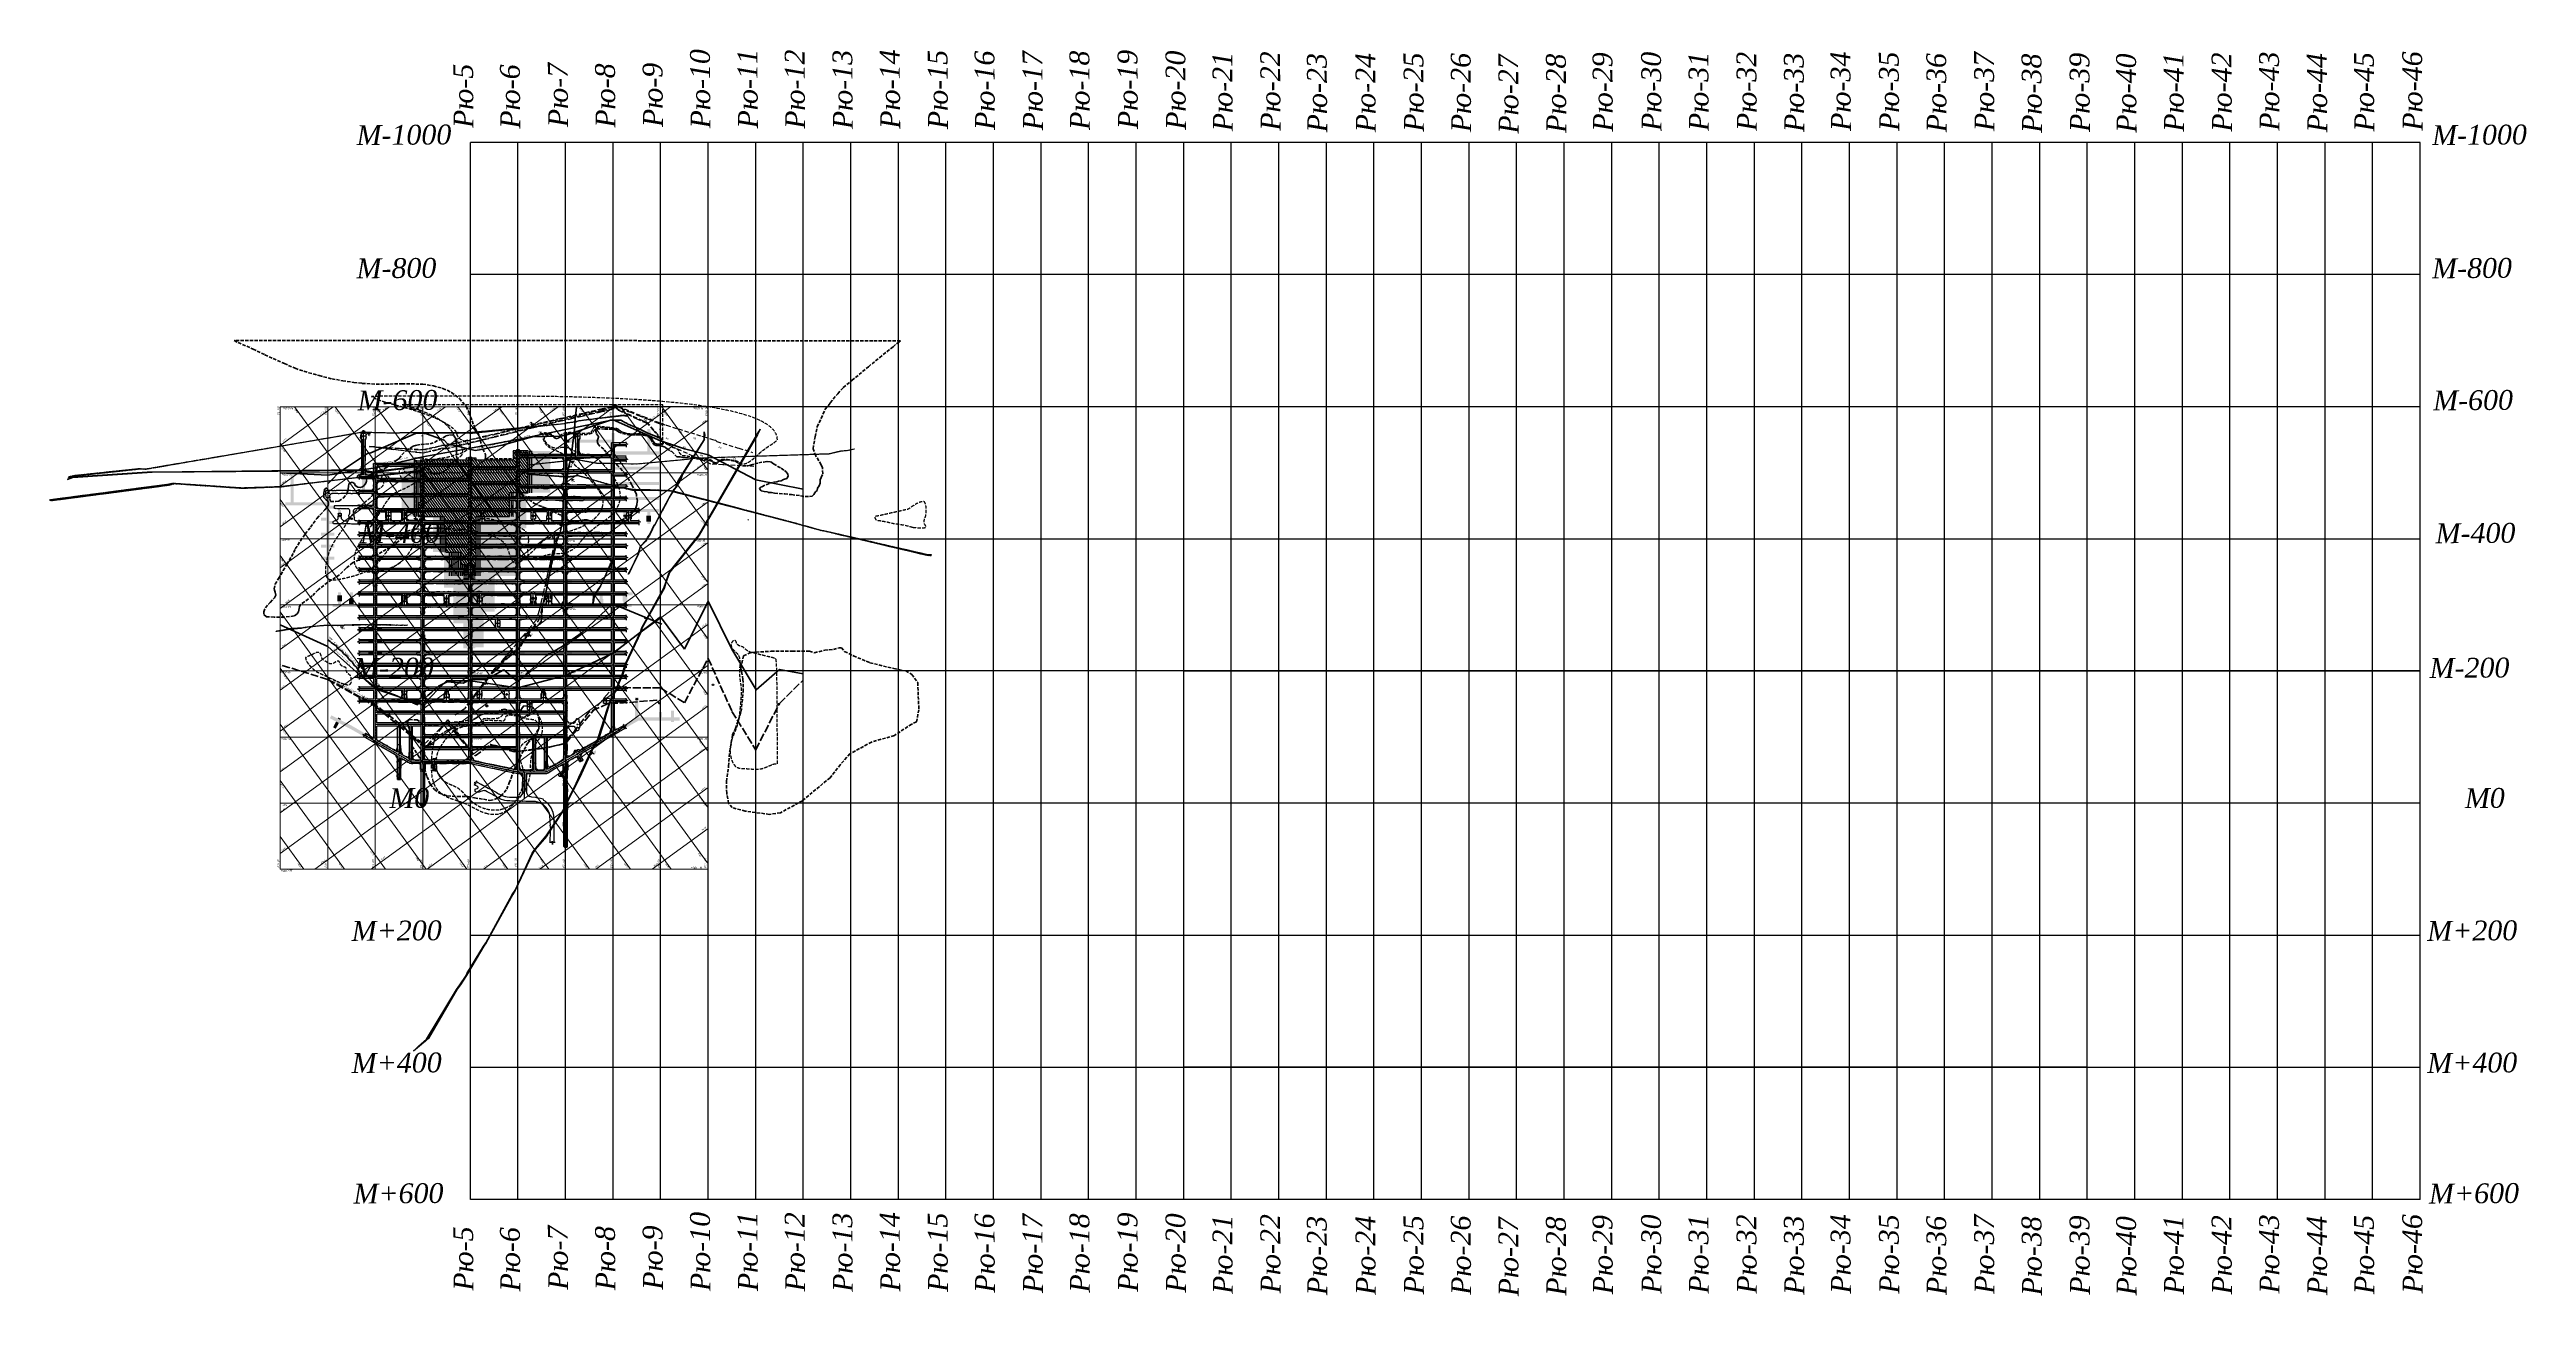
# Model space of a CAD drawing. Header units: millimetres. Extents: x -277 to 3473, y -747 to 1141.
import ezdxf

# ---------------------------------------------------------------- set-up
doc = ezdxf.new("R2010")
doc.units = ezdxf.units.MM
for name, pattern in [('1', [0]), ('ACAD_ISO02W100', [15, 12, -3]), ('DASHDOT', [2.4, 2, -0.2, 0, -0.2]), ('zona5x5', [7, 5, -2]), ('штриховая2', [9.525, 6.35, -3.175])]:
    doc.linetypes.add(name, pattern=pattern)
for name, color, linetype, lineweight in [('Выработки проект', 4, 'Continuous', 30), ('Выработки_факт', 7, 'Continuous', 30), ('Геология ПРГР 2025', 1, 'Continuous', 30), ('Опасная зона 2025', 172, 'Continuous', 40), ('Отбойка_факт', 7, 'Continuous', 30), ('ПРГР_2024 отбойка квартал', 7, 'Continuous', 30), ('Сетка_геол', 1, 'Continuous', 25), ('Сетка_коорд', 250, 'Continuous', 25)]:
    doc.layers.add(name, color=color, linetype=linetype, lineweight=lineweight)
for name, color, linetype, lineweight, plot in [('Выработки_проект', 4, 'Continuous', 30, False), ('Опасная зона 2023', 1, 'zona5x5', 30, False), ('Опасная зона 2024', 1, 'zona5x5', 30, False), ('Оси_проект', 4, 'DASHDOT', 25, False)]:
    doc.layers.add(name, color=color, linetype=linetype, lineweight=lineweight, plot=plot)
doc.layers.add('Г_157_ГКЗ_23', color=1, linetype='Continuous', plot=False)
doc.layers.add('Геология 2023', color=1, linetype='Continuous', plot=False)
for name, color, linetype in [('ПРГР_2024 проходка квартал', 7, 'Continuous'), ('ПРГР_2025 отбойка квартал', 3, 'Continuous'), ('ПРГР_2025 проходка квартал', 5, 'Continuous'), ('СЕТКА', 1, 'Continuous'), ('Скважины_факт', 5, 'Continuous')]:
    doc.layers.add(name, color=color, linetype=linetype)
doc.styles.add('GOST', font='_GOST')
doc.styles.add('GOST 2.304', font='CS_Gost2304.shx')
doc.styles.add('gost2.304', font='timesi.ttf')
doc.styles.add('горный', font='timesi.ttf')
doc.styles.add('ГОСТ 2.304', font='CS_Gost2304.shx')
doc.styles.add('ГХИ_2.304А', font='2304a_gxi.shx')
doc.styles.add('Сетка_геол', font='timesi.ttf', dxfattribs={"height": 3})
doc.styles.add('Сетка_коорд', font='timesi.ttf', dxfattribs={"height": 2})
pattern_1 = [(137, (288.01474, -10140.75063), (-0.426248975, -0.457096064), []), (227, (288.01474, -10140.75063), (0.457096064, -0.426248975), [])]

msp = doc.modelspace()

# ---------------------------------------------------------------- hatches: boundary and pattern name
at = {"layer": 'Г_157_ГКЗ_23'}
h = msp.add_hatch(color=7, dxfattribs=at)
h.dxf.hatch_style = 1
h.paths.add_polyline_path([(475.9, 558.4), (476.2, 558.4), (475.8, 559.8)])
h.paths.add_polyline_path([(475.5, 558.3), (475.9, 558.4), (475.8, 559.8)])
h = msp.add_hatch(color=7, dxfattribs=at)
h.dxf.hatch_style = 1
h.paths.add_polyline_path([(221.8, 178.2), (222.1, 178.1), (222.2, 179.5)])
h.paths.add_polyline_path([(221.5, 178.3), (221.8, 178.2), (222.2, 179.5)])
h = msp.add_hatch(color=7, dxfattribs=at)
h.dxf.hatch_style = 1
h.paths.add_polyline_path([(237.8, 134.8), (238.1, 134.6), (238.7, 136)])
h.paths.add_polyline_path([(237.6, 135), (237.8, 134.8), (238.7, 136)])
at = {"layer": 'Геология 2023'}
h = msp.add_hatch(color=1, dxfattribs=at)
h.dxf.hatch_style = 1
h.paths.add_polyline_path([(453, 575.1), (453.3, 575.2), (452.6, 576.5)])
h.paths.add_polyline_path([(452.7, 575), (453, 575.1), (452.6, 576.5)])
h = msp.add_hatch(color=1, dxfattribs=at)
h.dxf.hatch_style = 1
h.paths.add_polyline_path([(384.9, 180.9), (384.7, 180.6), (386.1, 180)])
h.paths.add_polyline_path([(385.1, 181.1), (384.9, 180.9), (386.1, 180)])
at = {"layer": 'Геология ПРГР 2025', "linetype": 'ByBlock', "lineweight": 20, "ltscale": 0.05, "true_color": 0x000000}
h = msp.add_hatch(dxfattribs=at)
h.set_pattern_fill('ANSI37', color=18, scale=5, angle=92)
h.set_pattern_definition(pattern_1)
h.paths.add_polyline_path([(-248.2, 492.3), (-247, 494.1), (-245.3, 494.6), (-240.4, 496), (-235.8, 496.4), (-230.8, 497), (-225.9, 497.5), (-220.9, 498), (-215.9, 498.5), (-211, 499.1), (-206, 499.6), (-201, 500.1), (-196, 500.6), (-191.1, 501.2), (-186.1, 501.7), (-181.1, 502.2), (-176.1, 502.7), (-171.2, 503.2), (-166.2, 503.8), (-161.2, 504.3), (-156.3, 504.8), (-151.3, 505.3), (-146.3, 505.9), (-141.3, 506.4), (-137, 506.1), (-132, 505.8), (-129.3, 506.2), (-124.3, 507.1), (-119.4, 507.9), (-114.5, 508.7), (-109.5, 509.6), (-104.6, 510.4), (-99.7, 511.3), (-94.8, 512.1), (-89.8, 512.9), (-84.9, 513.8), (-80, 514.6), (-75, 515.4), (-70.1, 516.3), (-65.2, 517.1), (-60.2, 518), (-55.3, 518.8), (-50.4, 519.6), (-45.5, 520.5), (-40.5, 521.3), (-35.6, 522.1), (-30.7, 523), (-25.7, 523.8), (-20.8, 524.7), (-15.9, 525.5), (-11, 526.3), (-6, 527.2), (-1.1, 528), (3.8, 528.8), (8.8, 529.7), (13.7, 530.5), (18.6, 531.4), (23.6, 532.2), (28.5, 533), (33.4, 533.9), (38.3, 534.7), (43.3, 535.5), (48.2, 536.4), (53.1, 537.2), (58.1, 538.1), (63, 538.9), (67.9, 539.7), (72.8, 540.6), (77.8, 541.4), (82.7, 542.2), (87.6, 543.1), (92.6, 543.9), (97.5, 544.8), (102.4, 545.6), (107.4, 546.4), (112.3, 547.3), (117.2, 548.1), (122.1, 548.9), (127.1, 549.8), (132, 550.6), (136.9, 551.5), (141.9, 552.3), (146.8, 553.1), (151.7, 554), (156.6, 554.8), (161.6, 555.6), (166.5, 556.5), (171.4, 557.3), (176.4, 558.2), (181.3, 559), (186.2, 559.8), (191.2, 560.7), (196.1, 561.5), (200.7, 561.3), (203.5, 561.3), (208.5, 561.2), (213.5, 561.1), (218.5, 561), (223.5, 560.8), (228.5, 560.7), (233.5, 560.6), (238.5, 560.5), (243.5, 560.4), (248.5, 560.3), (250.4, 560.5), (255.4, 560.9), (257.6, 560.9), (262.6, 560.9), (267.6, 560.9), (272.6, 560.9), (277.6, 560.9), (282.6, 560.9), (287.6, 561), (292.6, 561), (297.6, 561), (302.6, 561), (307.6, 561), (312.6, 561), (317.6, 561), (322.6, 561), (327.6, 561), (332.6, 561), (337.6, 561), (342.6, 561.1), (347.6, 561.1), (352.6, 561.1), (357.6, 561.1), (362.6, 561.3), (367.1, 561.7), (372.1, 562.2), (377.1, 562.7), (382.1, 563.1), (387, 563.6), (392, 564.1), (397, 564.5), (402, 565), (406.9, 565.5), (411.9, 566), (416.9, 566.4), (421.9, 566.9), (426.9, 567.4), (431.8, 567.9), (436.8, 568.3), (441.8, 568.8), (446.8, 569.3), (451.7, 569.7), (456.7, 570.2), (461.7, 570.7), (466.7, 571.2), (471.6, 571.6), (476.6, 572.1), (481.6, 572.6), (486.6, 573.1), (491.6, 573.5), (496.5, 574), (501.5, 574.5), (501.9, 574.6), (506.7, 575.9), (509.6, 576.2), (514.6, 576.7), (519.6, 577.3), (519.9, 577.4), (524.7, 579), (526.9, 579.2), (531.9, 579.9), (536.8, 580.5), (541.8, 581.1), (546.8, 581.8), (551.7, 582.4), (556.7, 583), (561.6, 583.6), (566.6, 584.3), (571.6, 584.9), (576.5, 585.5), (581.5, 586.1), (586.4, 586.8), (591.4, 587.4), (591.6, 587.3), (596.4, 586), (596.2, 586), (591.4, 587.4), (591.6, 587.3), (596.4, 586), (596.4, 585.3), (591.4, 586.3), (589.1, 586), (584.2, 585.4), (579.2, 584.8), (574.2, 584.3), (569.3, 583.7), (564.3, 583.1), (559.3, 582.5), (554.4, 581.9), (549.4, 581.4), (544.4, 580.8), (539.5, 580.2), (534.5, 579.6), (529.5, 579), (524.6, 578.5), (524.3, 578.4), (519.6, 576.8), (517.1, 576.5), (512.1, 575.9), (507.1, 575.4), (506.4, 575.2), (501.6, 573.9), (497, 573.4), (492, 572.9), (487, 572.4), (482.1, 571.9), (477.1, 571.4), (472.1, 570.8), (467.1, 570.3), (462.2, 569.8), (457.2, 569.3), (452.2, 568.8), (447.3, 568.3), (442.3, 567.8), (437.3, 567.3), (432.3, 566.7), (427.4, 566.2), (422.4, 565.7), (417.4, 565.2), (412.4, 564.7), (407.5, 564.2), (402.5, 563.7), (397.5, 563.2), (392.5, 562.6), (387.6, 562.1), (382.6, 561.6), (377.6, 561.1), (372.6, 560.6), (367.7, 560.1), (362.6, 559.6), (357.6, 559.7), (355.6, 559.7), (350.6, 559.7), (345.6, 559.8), (340.6, 559.8), (335.6, 559.8), (330.6, 559.9), (325.6, 559.9), (320.6, 559.9), (315.6, 560), (310.6, 560), (305.6, 560), (300.6, 560.1), (295.6, 560.1), (290.6, 560.1), (285.6, 560.2), (280.6, 560.2), (275.6, 560.2), (270.6, 560.3), (265.6, 560.3), (260.6, 560.3), (255.6, 560.4), (253.4, 560.2), (248.4, 559.8), (245.8, 559.9), (240.8, 560), (235.8, 560.1), (230.8, 560.3), (225.8, 560.4), (220.8, 560.5), (215.8, 560.6), (210.8, 560.8), (205.8, 560.9), (200.8, 561), (196, 561.1), (193.6, 560.7), (188.7, 559.9), (183.7, 559), (178.8, 558.2), (173.9, 557.3), (168.9, 556.5), (164, 555.6), (159.1, 554.8), (154.2, 554), (149.2, 553.1), (144.3, 552.3), (139.4, 551.4), (134.4, 550.6), (129.5, 549.7), (124.6, 548.9), (119.7, 548), (114.7, 547.2), (109.8, 546.4), (104.9, 545.5), (99.9, 544.7), (95, 543.8), (90.1, 543), (85.2, 542.1), (80.2, 541.3), (75.3, 540.4), (70.4, 539.6), (65.4, 538.8), (60.5, 537.9), (55.6, 537.1), (50.7, 536.2), (45.7, 535.4), (40.8, 534.5), (35.9, 533.7), (31, 532.9), (26, 532), (21.1, 531.2), (16.2, 530.3), (11.2, 529.5), (6.3, 528.6), (1.4, 527.8), (-3.5, 526.9), (-8.5, 526.1), (-13.4, 525.3), (-18.3, 524.4), (-23.3, 523.6), (-28.2, 522.7), (-33.1, 521.9), (-38, 521), (-43, 520.2), (-47.9, 519.4), (-52.8, 518.5), (-57.8, 517.7), (-62.7, 516.8), (-67.6, 516), (-72.5, 515.1), (-77.5, 514.3), (-82.4, 513.4), (-87.3, 512.6), (-92.3, 511.8), (-97.2, 510.9), (-102.1, 510.1), (-107, 509.2), (-112, 508.4), (-116.9, 507.5), (-121.8, 506.7), (-126.8, 505.8), (-131.7, 505), (-135.1, 505.2), (-140.1, 505.4), (-141.5, 505.3), (-146.5, 504.7), (-151.5, 504.2), (-156.4, 503.7), (-161.4, 503.1), (-166.4, 502.6), (-171.4, 502.1), (-176.3, 501.5), (-181.3, 501), (-186.3, 500.4), (-191.2, 499.9), (-196.2, 499.4), (-201.2, 498.8), (-206.2, 498.3), (-211.1, 497.8), (-216.1, 497.2), (-221.1, 496.7), (-226, 496.1), (-231, 495.6), (-236, 495.1), (-241, 494.5), (-243.4, 493.8)])
h = msp.add_hatch(dxfattribs=at)
h.set_pattern_fill('ANSI37', color=18, scale=5, angle=92)
h.set_pattern_definition(pattern_1)
h.paths.add_polyline_path([(90, 264.2), (91.3, 264.5), (95.4, 264.5), (97.9, 264.6), (98.5, 264.8), (99.1, 265.1), (105.6, 265.3), (105.7, 265.4), (105.8, 265.4), (106.8, 265.8), (109.7, 266.4), (109.9, 266.4), (113.7, 266.7), (115, 267), (121.7, 267.5), (122.1, 267.6), (123, 267.8), (129.6, 268.3), (129.6, 268.3), (130.3, 268.4), (134.3, 268.7), (135, 268.9), (137.6, 268.8), (138.9, 269.1), (145.6, 269.1), (152.2, 269), (153.6, 269.3), (160.2, 269.2), (161.5, 269.5), (168.2, 269.4), (169.5, 269.7), (176.2, 269.7), (177.5, 270), (180.6, 269.9), (182, 270.2), (185.5, 270.1), (186.1, 270.2), (186.8, 270.4), (193.5, 270.1), (194.1, 270.2), (194.8, 270.4), (201.4, 270.1), (201.6, 270.2), (201.9, 270.2), (202.6, 270.2), (203.3, 270.3), (209.2, 270), (209.4, 270), (210.8, 269.9), (211.4, 270.1), (214.2, 270), (214.9, 270.1), (214.9, 270.1), (215.2, 270.2), (217.7, 270.1), (218.7, 270.3), (225.4, 270.1), (226.1, 270.2), (226.5, 270.3), (231.8, 270.1), (232, 270.1), (233.4, 270.1), (235.6, 270), (236.9, 270.3), (241.3, 269.9), (248, 269.4), (249.3, 269.6), (255.9, 269.1), (257.3, 269.4), (258.5, 269.6), (264.8, 269.1), (264.8, 269.1), (264.7, 269.1), (264.3, 269.1), (263, 268.8), (256.3, 269.2), (255, 268.9), (248.4, 269.2), (247, 269), (240.4, 269.3), (239.1, 269), (232.4, 269.3), (232.3, 269.3), (231.9, 269.2), (225.3, 269.6), (224.4, 269.4), (223.6, 269.2), (216.9, 269.5), (216.6, 269.5), (216.5, 269.4), (215.9, 269.3), (209.3, 269.7), (208.5, 269.5), (208.4, 269.5), (201.8, 269.8), (200.5, 269.5), (194.7, 269.8), (193.4, 269.5), (192.5, 269.5), (191.9, 269.4), (185.3, 269.5), (184.5, 269.3), (183.2, 269), (176.6, 269.1), (170.4, 269.1), (169.1, 268.9), (168.6, 268.9), (167.3, 268.6), (160.6, 268.8), (159.3, 268.5), (152.6, 268.7), (146.7, 268.8), (145.4, 268.5), (144.6, 268.6), (138, 268.7), (136.7, 268.4), (135.3, 268.5), (134.7, 268.3), (134.7, 268.3), (129.4, 267.9), (128.8, 267.8), (128.8, 267.8), (128.7, 267.8), (124.2, 267.4), (123.4, 267.2), (122.9, 267.1), (120.7, 267), (119.4, 266.7), (113.9, 266.3), (113.8, 266.2), (112.7, 266.1), (111.6, 265.6), (105.6, 264.9), (105.5, 264.8), (104.9, 264.6), (104.3, 264.5), (103.6, 264.3), (97, 263.9), (95.7, 263.6), (89, 263.2), (88.3, 263), (86, 262.8), (85.4, 262.7), (81.1, 262), (80.8, 262), (79.8, 261.8), (73.2, 260.7), (72.8, 260.6), (71.9, 260.5), (66.2, 259.6), (66.2, 260.4), (66.3, 260.4), (66.3, 260.4), (66.3, 260.4), (67.1, 260.6), (67.6, 260.7), (73.5, 261.5), (74.2, 261.7), (75.2, 261.8), (75.5, 261.9), (82, 263.2), (82.5, 263.3), (85.9, 263.9), (86.7, 264.1), (90, 264.2)])
h.paths.add_polyline_path([(471.2, 303.6), (471.2, 303.6), (471.2, 303.6), (487.8, 386.6), (488.8, 391.2), (493.6, 404.6), (493.6, 404.6), (495.8, 409.2), (498.6, 422.6), (498.6, 422.6), (498.9, 428), (498.9, 428), (498.8, 439.8), (498.8, 439.8), (498.8, 440.1), (500.3, 446.7), (500.3, 446.7), (500.4, 455.4), (500.4, 455.4), (502.4, 464.4), (502.4, 464.4), (503.1, 471.1), (503.1, 471.1), (506.2, 487.8), (506.2, 487.8), (506.5, 493.3), (506.8, 496.4), (506.8, 496.4), (507.9, 505.8), (507.9, 505.8), (507.9, 505.8), (511.6, 519.9), (511.6, 519.9), (511.6, 519.9), (513.2, 527.9), (513.2, 527.9), (517.6, 566.1), (517.6, 566.1), (518.2, 575.9), (518.2, 575.9), (518.7, 581.5), (518.7, 581.5), (520.7, 599.1), (518.8, 581.6), (518.8, 581.6), (517.6, 566.1), (517.6, 566.1), (513.3, 527.9), (513.3, 527.9), (511.7, 519.8), (511.7, 519.8), (511.7, 519.8), (507.9, 505.5), (507.9, 505.5), (507.9, 505.2), (506.6, 493), (506.5, 493), (506.3, 487.7), (506.3, 487.7), (503.1, 471), (503.1, 471), (502.6, 464.4), (502.6, 464.4), (500.5, 455.6), (500.5, 455.6), (500.4, 446.9), (500.4, 446.9), (498.9, 440.1), (498.9, 439.8), (498.9, 439.8), (499, 428.1), (499, 428.1), (498.7, 422.5), (498.7, 422.5), (495.9, 409.2), (493.8, 404.5), (493.8, 404.5), (489, 391.2), (487.9, 386.6), (471.2, 303.6)])
h = msp.add_hatch(dxfattribs=at)
h.set_pattern_fill('ANSI37', color=18, scale=5, angle=92)
h.set_pattern_definition(pattern_1)
h.paths.add_polyline_path([(562.8, 340), (570.1, 357.4), (571.3, 359), (572.4, 362.9), (574, 364.8), (575.2, 368.8), (574.3, 365), (572.8, 363.1), (571.7, 358.9), (570.3, 357.1), (562.8, 339.8), (558.7, 332.1), (556.9, 328.3), (547.3, 313.3), (547.2, 312), (546.8, 307.2), (546.4, 305.4), (545, 298.8), (545.8, 305.4), (546, 307.2), (546.4, 311.8), (546.5, 313), (556.8, 328.2), (558.5, 332.1), (562.8, 340)], flags=17)
h.paths.add_polyline_path([(608.3, 365.2), (613.7, 375.6), (617.4, 388.8), (619.3, 390.5), (625.1, 396.9), (626.6, 398.1), (628.3, 402), (630.8, 405.3), (635.4, 414.8), (638.4, 421), (639.7, 422.3), (644.2, 430.6), (647.5, 437.8), (649.4, 441), (649.5, 441.1), (649.9, 441.6), (659.7, 459.7), (660.3, 461.5), (668.8, 475.6), (669.2, 476.2), (671.1, 478.4), (674, 486.6), (681.3, 498.2), (713.8, 549.6), (713.8, 550.6), (713.9, 555), (713.9, 556.3), (714.1, 561.9), (714.9, 556.9), (714.2, 552), (714.4, 550.9), (714.2, 549.8), (681.4, 497.2), (678.9, 490), (671.4, 478.1), (669, 475), (660.2, 460.9), (659.6, 459.2), (650.2, 441.6), (649.6, 440.9), (646.4, 433.6), (644.5, 430.5), (640, 422.2), (638.6, 420.9), (635.7, 414.7), (631, 405.2), (628.5, 401.9), (626.8, 398.1), (625, 396.1), (623.9, 394.8), (622.4, 393.6), (619.8, 390.5), (618.1, 388.8), (617.3, 387.4), (614.1, 375.5), (608.6, 365.1), (600.8, 349.1), (599, 346.6), (600.9, 349.8), (608.3, 365.2)], flags=17)
h.paths.add_polyline_path([(353.4, -260.8), (354.9, -258.2), (354.9, -258.2), (379.9, -216.5), (379.9, -216.5), (383.2, -211.5), (383.2, -211.5), (383.2, -211.5), (423.4, -138.2), (423.4, -138.2), (423.4, -138.2), (427.6, -131.6), (427.6, -131.6), (453.8, -75.6), (456.7, -71.2), (456.7, -71.2), (474.9, -49.8), (477.7, -44.9), (477.7, -44.9), (498.6, -14.4), (498.6, -14.4), (498.6, -14.4), (501.3, -9.1), (506.5, 1.8), (506.5, 1.8), (511, 11.8), (511, 11.8), (517.5, 24.9), (517.5, 24.9), (520.5, 31.3), (520.5, 31.3), (524.3, 39.3), (542.5, 77.9), (542.5, 77.9), (546.1, 84.9), (552.7, 95.8), (554.1, 100.7), (558.1, 113.3), (558.1, 113.3), (562.5, 127.6), (563.7, 130.8), (566.2, 139), (566.2, 139), (570.5, 152.4), (573, 157.4), (579.7, 170), (588.4, 192), (588.4, 192), (589.5, 193.2), (589.5, 193.2), (589.5, 193.2), (589.5, 193.2), (594.3, 210.4), (594.3, 210.4), (617.8, 259.4), (619.7, 265.8), (619.7, 265.8), (653.1, 326), (653.1, 326), (653.1, 326), (653.1, 326), (655.7, 334.3), (659.9, 346.7), (659.9, 346.7), (661.4, 350.2), (703.3, 402.3), (703.3, 402.3), (703.3, 402.3), (705.8, 405.6), (705.8, 405.6), (793.9, 557.4), (793.9, 557.4), (793.9, 557.4), (796.7, 562.5), (798.6, 565.9), (798.6, 565.9), (798.6, 565.9), (798.6, 565.9), (798.6, 565.9), (797.3, 562.5), (797.3, 562.5), (794.5, 557.4), (794.5, 557.4), (706.4, 405.5), (706.4, 405.5), (704, 402.2), (704, 402.2), (704, 402.2), (661.9, 349.5), (655.9, 333.5), (655.9, 333.5), (653.9, 325.5), (653.9, 325.5), (653.9, 325.5), (620.3, 265.1), (620.3, 265.1), (620.3, 265.1), (618.4, 259.4), (618.4, 259.4), (595.5, 210.4), (595.5, 210.4), (594.5, 205.3), (594.5, 205.3), (590.1, 192.9), (589.1, 191.6), (580.2, 170.1), (580.2, 170.1), (573.8, 157.4), (573.8, 157.4), (571.3, 152.4), (571.3, 152.4), (567.1, 138.8), (567.1, 138.8), (564.7, 130.6), (564, 127.7), (564, 127.7), (559.3, 113.2), (559.3, 113.2), (555.6, 100.7), (555.6, 100.7), (554.1, 96.7), (554.1, 96.7), (547.6, 86), (543.4, 77.5), (543.4, 77.5), (543.4, 77.5), (525.7, 38.7), (521.6, 30.6), (521.6, 30.6), (518.1, 23.7), (518.1, 23.7), (511.3, 10.4), (511.3, 10.4), (506.6, 0.6), (506.6, 0.6), (506.6, 0.6), (501.3, -10.4), (501.3, -10.4), (498.7, -15), (498.7, -15), (478.3, -45.4), (478.3, -45.4), (475.6, -50), (475.6, -50), (457.7, -70.9), (457.7, -70.9), (454.8, -75.7), (454.8, -75.7), (427.8, -132.6), (427.8, -132.6), (424.1, -138.5), (424.1, -138.5), (424.1, -138.5), (383.7, -211.6), (383.7, -211.6), (380.6, -216.7), (380.6, -216.7), (380.6, -216.7), (355.9, -258.5), (355.9, -258.5), (354.3, -261.1), (354.3, -261.1), (344.9, -275.3), (344.9, -275.3), (340.2, -281.9), (340.2, -281.9), (296.7, -356.2), (296.7, -356.2), (283.1, -368), (283.1, -368), (273.8, -375.4), (281.7, -368.2), (293.7, -357.3), (293.7, -357.3), (293.7, -357.4), (338.8, -282.4), (338.8, -282.4), (343.9, -275), (343.9, -275), (353.4, -260.8)])
h = msp.add_hatch(dxfattribs=at)
h.set_pattern_fill('ANSI37', color=18, scale=0.2, angle=92)
h.set_pattern_definition([(137.000001, (4464.8568, -8965.23985), (-0.43306895, -0.46440961), []), (227.000001, (4464.8568, -8965.23985), (0.46440961, -0.43306895), [])])
h.paths.add_polyline_path([(447.4, 512), (447.4, 511.7), (501.5, 517.3), (506.3, 518), (516.3, 520.5), (551, 514.3), (610.9, 513), (688.9, 520.2), (697.8, 521.8), (903.3, 528.4), (907.6, 529.5), (911.6, 530.5), (920.3, 532.5), (931.8, 533.6), (940.9, 535.6), (940.9, 536), (931.8, 534), (920.3, 532.9), (911.6, 530.8), (907.5, 529.8), (903.3, 528.8), (697.8, 522.2), (688.9, 520.6), (610.9, 513.4), (551, 514.7), (516.3, 520.9), (506.3, 518.4), (501.9, 517.8)])
h.paths.add_polyline_path([(283.8, 509.5), (283.8, 509.7), (281.1, 509.8), (279, 509.7), (277.4, 509.5), (276.4, 509.3), (275.7, 509.2), (218.7, 502.2), (213.3, 501), (200.5, 503.6), (195.4, 504.5), (-122, 501.1), (-129.4, 500.8), (-242.2, 493.2), (-250, 490.2), (-249.9, 489.9), (-242.1, 492.8), (-129.4, 500.5), (-121.9, 500.7), (195.4, 503.3), (200.6, 502.8), (212.8, 499.6), (218.5, 500.8), (275.7, 508.8), (276.4, 509), (277.4, 509.1), (279, 509.3), (281, 509.5)])
at = {"layer": 'Геология ПРГР 2025'}
h = msp.add_hatch(color=256, dxfattribs=at)
h.dxf.hatch_style = 1
h.paths.add_polyline_path([(338.9, 548.8), (339.2, 548.9), (338.5, 550.2)])
h.paths.add_polyline_path([(338.5, 548.8), (338.9, 548.8), (338.5, 550.2)])
at = {"layer": 'Геология ПРГР 2025', "true_color": 0x000000}
h = msp.add_hatch(color=18, dxfattribs=at)
h.dxf.hatch_style = 1
h.paths.add_polyline_path([(466.9, 560.5), (467.3, 560.5), (466.6, 561.9)])
h.paths.add_polyline_path([(466.6, 560.4), (466.9, 560.5), (466.6, 561.9)])
at = {"layer": 'Геология ПРГР 2025', "linetype": 'ByBlock', "lineweight": 20, "ltscale": 0.05, "true_color": 0x000000}
h = msp.add_hatch(dxfattribs=at)
h.set_pattern_fill('ANSI37', color=18, scale=5, angle=92)
h.set_pattern_definition(pattern_1)
h.paths.add_polyline_path([(447.4, 498.3), (447.4, 497.4), (454.3, 496.9), (464.3, 496.2), (474.2, 495.5), (484.2, 494.8), (491.7, 494.3), (501.6, 493.6), (506.6, 492.8), (513.5, 493.9), (523.4, 495.3), (528.2, 494), (537.8, 491.2), (540.7, 490.4), (550.3, 487.6), (559.9, 484.8), (569.5, 482), (579.1, 479.3), (580.6, 479), (590.4, 477), (591.1, 476.8), (596.7, 475.5), (606.4, 473), (606.9, 473), (616.9, 473.1), (626.9, 473.1), (636.9, 473.2), (652.9, 472.6), (662.8, 472.3), (668, 470.9), (668.6, 470.7), (678.3, 468.2), (688, 465.7), (697.7, 463.2), (702, 462.1), (711.7, 459.6), (721.4, 457.1), (731, 454.6), (740.7, 452.1), (750.4, 449.6), (754.7, 448.5), (764.4, 446), (774.1, 443.5), (783.8, 441), (793.5, 438.5), (803.1, 436), (809.1, 434.4), (818.8, 431.9), (828.5, 429.4), (838.2, 426.9), (846.2, 424.7), (855.8, 422.1), (866.9, 419.1), (873.2, 417.3), (882.8, 414.6), (892.5, 411.9), (897.8, 411.1), (898.8, 410.9), (908.6, 408.6), (912.9, 407.5), (961.6, 396), (965.9, 395), (995.1, 388.1), (1004.9, 385.8), (1014.6, 383.5), (1022.8, 381.6), (1032.5, 379.3), (1052, 374.7), (1057.4, 374.1), (1057.5, 376.4), (1053.7, 376.3), (1051.7, 376.3), (1049.3, 376.9), (1039.6, 379.1), (1029.8, 381.4), (1020.1, 383.6), (1010.4, 385.9), (1000.6, 388.1), (996.2, 389.1), (986.5, 391.4), (976.8, 393.6), (967, 395.9), (957.3, 398.1), (947.5, 400.4), (946.6, 400.6), (936.8, 402.8), (917.3, 407.3), (907.6, 409.6), (897.9, 411.8), (894.4, 412.4), (892.5, 412.6), (889.1, 413.6), (879.5, 416.3), (869.9, 419), (861.1, 421.4), (851.5, 424), (841.9, 426.7), (839.3, 427.3), (837.5, 427.8), (827.9, 430.4), (818.2, 432.9), (808.5, 435.4), (798.8, 438), (789.2, 440.5), (784.8, 441.6), (775.2, 444.1), (765.5, 446.7), (755.8, 449.2), (746.1, 451.7), (736.5, 454.3), (732.1, 455.4), (712.8, 460.5), (703.1, 463), (693.4, 465.5), (683.8, 468.1), (678.2, 469.5), (668.5, 472), (662.7, 473.2), (660.9, 473.2), (650.9, 473.7), (640.9, 474.1), (639.9, 474.1), (629.9, 474.5), (622.7, 474.7), (614, 474.6), (605.1, 475.3), (601.7, 475.7), (600, 476.1), (599.6, 476.2), (589.7, 477.9), (579.9, 479.7), (576, 480.8), (571.4, 482.2), (561.8, 484.9), (552.2, 487.6), (523.3, 495.9), (516.2, 495.1), (506.3, 494.1), (501.6, 494.6), (498.8, 494.8), (488.8, 495.4), (478.8, 496.1), (476.7, 496.3), (466.7, 497), (456.7, 497.7)])
h.paths.add_polyline_path([(283.8, 501.8), (283.8, 503.5), (281.2, 503.2), (271.3, 502), (261.4, 500.9), (258.4, 500.5), (248.5, 499.4), (238.6, 498.2), (228.6, 497.1), (218.7, 495.9), (217.2, 495.8), (207.2, 494.7), (202.6, 494.3), (192.6, 493.2), (182.7, 492.2), (172.8, 491.2), (163, 490), (153.1, 488.8), (148.6, 488.3), (138.7, 487.1), (128.8, 486), (118.8, 484.8), (108.9, 483.6), (99, 482.4), (93.1, 481.7), (73.3, 479.4), (64.7, 479), (44.7, 478.3), (34.8, 478), (14.8, 477.3), (10.3, 477.6), (0.3, 478.2), (-9.7, 478.9), (-14.2, 479.2), (-24.1, 479.9), (-34.1, 480.5), (-44.1, 481.2), (-54.1, 481.9), (-64, 482.5), (-70.4, 482.9), (-80.4, 483.6), (-90.3, 484.3), (-98.1, 482.7), (-98.3, 482.6), (-118.1, 480), (-122.6, 479.5), (-132.5, 478.2), (-152.3, 475.6), (-162.2, 474.3), (-172.1, 472.9), (-176.6, 472.4), (-196.4, 469.8), (-206.3, 468.5), (-226.2, 465.9), (-227.6, 465.7), (-247.4, 463.1), (-257.3, 461.8), (-277.1, 459.2), (-274.6, 457.4), (-270.1, 458), (-250.3, 460.6), (-240.4, 461.9), (-220.6, 464.5), (-216.1, 465.1), (-206.2, 466.4), (-186.4, 469), (-176.5, 470.3), (-166.6, 471.6), (-162.1, 472.2), (-142.3, 474.8), (-132.4, 476.1), (-112.5, 478.7), (-105.4, 479.7), (-95.5, 481), (-88.3, 483.1), (-78.6, 482.5), (-68.6, 481.8), (-58.6, 481.1), (-54.1, 480.8), (-44.2, 480.1), (-34.2, 479.5), (-24.2, 478.8), (-14.2, 478.1), (-4.2, 477.4), (4.7, 476.8), (14.7, 476.1), (20.2, 476.3), (30.2, 476.7), (40.2, 477.1), (50.2, 477.5), (53.5, 477.6), (63.5, 478), (73.4, 478.4), (74.6, 478.5), (104.4, 482.2), (108.8, 482.8), (128.7, 485.2), (138.6, 486.5), (158.4, 488.9), (162.9, 489.5), (172.8, 490.7), (179.5, 491.4), (189.5, 492.5), (192.7, 492.8), (202.7, 493.5), (212.6, 494.3), (218.7, 494.8), (227, 495.7), (237, 496.8), (246.9, 497.8), (256.9, 498.9), (266.8, 500), (275.3, 500.9)])
at = {"layer": 'Геология ПРГР 2025', "true_color": 0x000000}
h = msp.add_hatch(color=18, dxfattribs=at)
h.dxf.hatch_style = 1
h.paths.add_polyline_path([(214, 491.8), (213.7, 491.7), (214.1, 490.4)])
h.paths.add_polyline_path([(214.3, 491.8), (214, 491.8), (214.1, 490.4)])
at = {"layer": 'Геология ПРГР 2025', "lineweight": 20}
h = msp.add_hatch(color=7, dxfattribs=at)
h.dxf.hatch_style = 1
h.paths.add_polyline_path([(198.4, 160.1), (198.6, 159.9), (199.1, 161.3)])
h.paths.add_polyline_path([(198.1, 160.3), (198.4, 160.1), (199.1, 161.3)])
h = msp.add_hatch(color=7, dxfattribs=at)
h.dxf.hatch_style = 1
h.paths.add_polyline_path([(227.2, 173.3), (227.5, 173.2), (227.7, 174.7)])
h.paths.add_polyline_path([(226.9, 173.4), (227.2, 173.3), (227.7, 174.7)])
at = {"layer": 'Геология ПРГР 2025', "true_color": 0x000000}
h = msp.add_hatch(color=18, dxfattribs=at)
h.dxf.hatch_style = 1
h.paths.add_polyline_path([(508, -2.1), (507.8, -2.4), (509.2, -2.8)])
h.paths.add_polyline_path([(508.1, -1.9), (508, -2.1), (509.2, -2.8)])
at = {"layer": 'Отбойка_факт', "linetype": 'ByBlock', "lineweight": 25}
h = msp.add_hatch(dxfattribs=at)
h.set_pattern_fill('ANSI31', color=256, angle=80.9997)
h.set_pattern_definition([(125.9997255, (-14154.2637, -47926.9053), (-2.5686379, -1.86620587), [])])
h.paths.add_polyline_path([(371.8, 518.9), (419.6, 518.9), (425, 518.9), (424.9, 533.1), (447.4, 533.1), (447.4, 469.8), (426.4, 469.9), (419.4, 469.9), (419.4, 433.9), (369, 433.9), (369, 399.5), (369, 363), (367.4, 363), (367.4, 360.2), (349.6, 360.2), (349.6, 361.7), (345.4, 361.7), (345.4, 379.8), (342.6, 379.8), (339.8, 379.8), (334.2, 379.8), (323, 379.9), (323, 416.1), (320.2, 416.1), (320.2, 433.9), (281, 433.9), (281, 454.3), (283.8, 454.3), (283.8, 518.9), (295, 518.9), (337, 518.9), (345.4, 518.9), (351, 518.9), (353.8, 518.9), (353.8, 522), (369, 522), (369, 518.9)])
at = {"layer": 'ПРГР_2024 отбойка квартал', "lineweight": 30}
h = msp.add_hatch(color=2, dxfattribs=at)
h.dxf.hatch_style = 1
h.paths.add_polyline_path([(282.4, 454.3), (283.8, 454.3), (283.8, 481.7), (283.8, 518.9), (281, 518.9), (281, 454.3)])
h = msp.add_hatch(color=2, dxfattribs=at)
h.dxf.hatch_style = 1
h.paths.add_polyline_path([(369, 343.9), (369, 433.8), (383, 433.8), (383, 343.9)])
h.paths.add_polyline_path([(328.6, 379.9), (323, 379.9), (323, 416.1), (320.2, 416.1), (320.2, 379.8), (328.6, 379.8)])
h.paths.add_polyline_path([(367.4, 363), (367.4, 360.2), (349.6, 360.2), (349.6, 361.7), (345.4, 361.7), (345.4, 379.8), (334.2, 379.8), (334.2, 343.9), (349.6, 343.9), (349.6, 343.4), (367.4, 343.4), (367.4, 343.9), (369, 343.9), (369, 363)])
at = {"layer": 'ПРГР_2024 проходка квартал'}
h = msp.add_hatch(color=2, dxfattribs=at)
h.dxf.hatch_style = 1
h.paths.add_polyline_path([(133.7, 427.6), (133.7, 432.2), (141.7, 432.2), (141.7, 427.6)])
h.paths.add_polyline_path([(133.7, 450.6), (133.7, 455.2), (141.7, 455.2), (141.7, 450.6)])
h.paths.add_polyline_path([(146.3, 422.6), (146.3, 427.2), (152.5, 427.2), (152.5, 422.6)])
h.paths.add_polyline_path([(205.5, 296.6), (205.5, 301.2), (248.2, 301.2), (248.2, 296.6)])
h.paths.add_polyline_path([(297.3, 242.6), (297.3, 247.2), (298.3, 247.2), (298.3, 242.6)])
h.paths.add_polyline_path([(285.7, 260.6), (285.7, 265.2), (277.7, 265.2), (277.7, 260.6)])
h.paths.add_polyline_path([(290.3, 260.6), (290.3, 265.2), (298.3, 265.2), (298.3, 260.6)])
h.paths.add_polyline_path([(285.7, 278.6), (285.7, 283.2), (277.7, 283.2), (277.7, 278.6)])
h.paths.add_polyline_path([(290.3, 278.6), (290.3, 283.2), (346.9, 283.2), (346.9, 278.6)])
h.paths.add_polyline_path([(560.3, 404.6), (560.3, 409.2), (573.7, 409.2), (573.7, 404.6)])
h.paths.add_polyline_path([(578.3, 404.6), (578.3, 409.2), (586.3, 409.2), (586.3, 404.6)])
h.paths.add_polyline_path([(565.7, 422.6), (565.7, 427.2), (573.7, 427.2), (573.7, 422.6)])
h.paths.add_polyline_path([(539.8, 440.6), (539.8, 445.2), (573.7, 445.2), (573.7, 440.6)])
h.paths.add_polyline_path([(578.3, 440.6), (578.3, 445.2), (604.3, 445.2), (604.3, 440.6)])
h.paths.add_polyline_path([(578.3, 422.6), (578.3, 427.2), (586.3, 427.2), (586.3, 422.6)])
h.paths.add_polyline_path([(532.4, 458.6), (532.4, 463.2), (573.7, 463.2), (573.7, 458.6)])
h.paths.add_polyline_path([(578.3, 458.6), (578.3, 463.2), (586.3, 463.2), (586.3, 458.6)])
h.paths.add_polyline_path([(539.9, 476.6), (539.9, 481.2), (573.7, 481.2), (573.7, 476.6)])
h.paths.add_polyline_path([(578.3, 481.6), (578.3, 486.2), (586.3, 486.2), (586.3, 481.6)])
h.paths.add_polyline_path([(538.2, 499.6), (538.2, 504.2), (573.7, 504.2), (573.7, 499.6)])
h.paths.add_polyline_path([(578.3, 504.6), (578.3, 509.2), (586.3, 509.2), (586.3, 504.6)])
h.paths.add_polyline_path([(578.3, 527.6), (578.3, 532.2), (586.3, 532.2), (586.3, 527.6)])
h.paths.add_polyline_path([(565.7, 545.6), (565.7, 550.2), (573.7, 550.2), (573.7, 545.6)])
h.paths.add_polyline_path([(493.7, 332.6), (493.7, 337.2), (501.7, 337.2), (501.7, 332.6)])
h.paths.add_polyline_path([(506.3, 332.6), (506.3, 337.2), (510, 337.2), (510, 332.6)])
h.paths.add_polyline_path([(510, 332.5), (510, 337.1), (514.1, 337.1), (514.1, 332.5)])
h.paths.add_polyline_path([(537.1, 522.7), (536.7, 522.6), (539.2, 522.6), (538.5, 522.6)])
h.paths.add_polyline_path([(543.2, 527.2), (543.5, 526.8), (543.7, 525.9), (543.7, 524.7), (543.1, 523.4), (542.5, 523), (542.3, 522.9), (541.5, 522.6), (541.2, 522.6), (573.7, 522.6), (573.7, 527.2)])
h.paths.add_polyline_path([(213.6, 332.6), (213.6, 333.3), (213.6, 334.5), (213.5, 335.9), (213.5, 337.2), (205.5, 337.2), (205.5, 332.6)])
h.paths.add_polyline_path([(218.5, 337.2), (218.6, 336.6), (218.4, 335.7), (218.3, 334.7), (218.3, 334.6), (218.3, 332.6), (226.3, 332.6), (226.3, 337.2)])
h.paths.add_polyline_path([(163, 445.6), (162.8, 445.6), (163, 445.6)])
h.paths.add_polyline_path([(159.8, 445.6), (159.1, 445.6), (157.8, 445.7), (156.6, 445.6), (155.8, 445.7), (155.5, 445.7), (155.2, 445.7), (155, 445.8), (154.5, 446.1), (154.2, 447), (154, 448), (154.3, 449.1), (154.5, 449.7), (154.7, 450.2), (146.3, 450.2), (146.3, 445.6)])
h.paths.add_polyline_path([(493.7, 314.6), (493.7, 319.2), (501.7, 319.2), (501.7, 314.6)])
h.paths.add_polyline_path([(510, 314.5), (510, 319.1), (514.1, 319.1), (514.1, 314.5)])
h.paths.add_polyline_path([(506.6, 314.6), (506.6, 319.2), (510, 319.2), (510, 314.6)])
h = msp.add_hatch(color=2, dxfattribs=at)
h.dxf.hatch_style = 1
h.paths.add_polyline_path([(573.7, 560.2), (573.7, 396.5), (578.3, 396.5), (578.3, 560.2)])
h.paths.add_polyline_path([(213.5, 97.8), (213.5, 103.7), (218.1, 103.7), (218.1, 95.2)])
h.paths.add_polyline_path([(213.7, 288.6), (213.7, 296.6), (218.3, 296.6), (218.3, 288.6)])
h.paths.add_polyline_path([(159.7, 439.4), (159.7, 445.6), (164.3, 445.6), (164.3, 439.4)])
h.paths.add_polyline_path([(146.3, 462.9), (146.3, 412.6), (141.7, 412.6), (141.7, 462.9)])
h.paths.add_polyline_path([(195.7, 473.3), (195.7, 491), (200.3, 491), (200.3, 473.4)])
h.paths.add_polyline_path([(205.5, 314.6), (205.5, 319.2), (213.7, 319.2), (213.7, 314.6)])
h.paths.add_polyline_path([(218.3, 314.6), (218.3, 319.2), (226.3, 319.2), (226.3, 314.6)])
h.paths.add_polyline_path([(591.7, 434.9), (591.7, 440.6), (596.3, 440.6), (596.3, 434.9)])
h.paths.add_polyline_path([(290.3, 254.6), (290.3, 254.5), (290.3, 285.9), (285.7, 285.9), (285.7, 254.3), (285.8, 254.4), (286, 254.7), (286.5, 254.9), (287.2, 255.1), (288.1, 255.3), (289, 255.3), (289.7, 255.1), (290, 255)])
h.paths.add_polyline_path([(290.3, 253.7), (290.3, 253.7), (290.3, 253.6)])
h.paths.add_polyline_path([(218.1, 331.9), (218.3, 329.2), (218.3, 334.6), (218.2, 334.2), (218.2, 333.6), (218, 333.2), (218.3, 332.6), (218.2, 332.2)])
h.paths.add_polyline_path([(218.3, 329), (218.2, 328.9), (217.9, 328.6), (217.5, 328.5), (216.5, 328.2), (216, 328.1), (215.1, 328.1), (214.6, 328.3), (213.9, 328.5), (213.7, 328.5), (213.7, 301.2), (218.3, 301.2)])
at = {"layer": 'ПРГР_2025 отбойка квартал'}
h = msp.add_hatch(color=152, dxfattribs=at)
h.dxf.hatch_style = 1
h.paths.add_polyline_path([(447.4, 469.8), (447.4, 533), (464.2, 533), (464.2, 469.8)])
h = msp.add_hatch(color=3, dxfattribs=at)
h.dxf.hatch_style = 1
h.paths.add_polyline_path([(481, 533), (481, 469.8), (464.2, 469.8), (464.2, 533)])
h = msp.add_hatch(color=1, dxfattribs=at)
h.dxf.hatch_style = 1
h.paths.add_polyline_path([(281, 518.9), (281, 433.8), (255.8, 433.8), (255.8, 518.9)])
h = msp.add_hatch(color=3, dxfattribs=at)
h.dxf.hatch_style = 1
h.paths.add_polyline_path([(383, 343.9), (383, 433.9), (419.4, 433.9), (419.4, 343.9)])
h.paths.add_polyline_path([(419.4, 415.9), (419.4, 469.8), (444.6, 469.8), (444.6, 415.9)])
h = msp.add_hatch(color=1, dxfattribs=at)
h.dxf.hatch_style = 1
h.paths.add_polyline_path([(349.6, 287.4), (349.6, 343.4), (367.4, 343.4), (367.4, 287.4)])
h.paths.add_polyline_path([(367.4, 289.9), (367.4, 343.9), (380.2, 343.9), (380.2, 289.9)])
h.paths.add_polyline_path([(383, 343.9), (383, 433.9), (399.8, 433.9), (399.8, 343.9)])
h.paths.add_polyline_path([(320.2, 379.8), (320.2, 433.9), (303.4, 433.9), (303.4, 379.8)])
h = msp.add_hatch(color=152, dxfattribs=at)
h.dxf.hatch_style = 1
h.paths.add_polyline_path([(349.6, 271.9), (349.6, 343.9), (334.2, 343.9), (334.2, 271.9)])
h.paths.add_polyline_path([(334.2, 325.9), (334.2, 379.8), (320.3, 379.8), (320.3, 325.9)])
h.paths.add_polyline_path([(349.6, 234.2), (349.6, 287.4), (367.4, 287.4), (367.4, 234.2)])
h.paths.add_polyline_path([(399.8, 343.9), (399.8, 433.9), (409.2, 433.9), (409.2, 343.9)])
h = msp.add_hatch(color=46, dxfattribs=at)
h.dxf.hatch_style = 1
h.paths.add_polyline_path([(419.4, 343.9), (419.4, 415.9), (435.5, 415.9), (435.5, 343.9)])
h.paths.add_polyline_path([(380.2, 289.9), (380.2, 343.9), (397, 343.9), (397, 289.9)])
h.paths.add_polyline_path([(367.4, 235.9), (367.4, 289.9), (380.2, 289.9), (380.2, 235.9)])
at = {"layer": 'ПРГР_2025 проходка квартал'}
h = msp.add_hatch(color=46, dxfattribs=at)
h.dxf.hatch_style = 1
h.paths.add_polyline_path([(627.7, 532.2), (627.7, 553.4), (632.3, 553.4), (632.3, 532.2)])
h.paths.add_polyline_path([(627.7, 562.4), (627.7, 566.4), (632.3, 566.4), (632.3, 562.4)])
h.paths.add_polyline_path([(609.5, 127.9), (609.5, 160.1), (614.1, 160.1), (614.1, 129.9), (613.1, 129.9)])
h.paths.add_polyline_path([(645.7, 129.9), (645.7, 137.7), (650.3, 137.7), (650.3, 129.9)])
h.paths.add_polyline_path([(663.7, 129.9), (663.7, 139.9), (668.3, 139.9), (668.3, 129.9)])
h.paths.add_polyline_path([(663.7, 122.9), (663.7, 124.8), (668.3, 124.8), (668.3, 122.9)])
h.paths.add_polyline_path([(573.7, 288.6), (573.7, 306.5), (578.3, 306.5), (578.3, 288.6)])
h.paths.add_polyline_path([(591.7, 301.2), (591.7, 305.4), (596.3, 305.4), (596.3, 301.2)])
h = msp.add_hatch(color=46, dxfattribs=at)
h.dxf.hatch_style = 1
h.paths.add_polyline_path([(501.7, 557.9), (501.7, 527.9), (506.3, 527.9), (506.3, 557.9)])
h = msp.add_hatch(color=46, dxfattribs=at)
h.dxf.hatch_style = 1
h.paths.add_polyline_path([(506.3, 545.6), (506.3, 550.2), (510, 550.2), (510, 545.6)])
h = msp.add_hatch(color=46, dxfattribs=at)
h.dxf.hatch_style = 1
h.paths.add_polyline_path([(586.3, 527.6), (586.3, 532.2), (645.7, 532.2), (645.7, 527.6)])
h.paths.add_polyline_path([(586.3, 504.6), (586.3, 509.2), (645.7, 509.2), (645.7, 504.6)])
h.paths.add_polyline_path([(586.3, 481.6), (586.3, 486.2), (645.7, 486.2), (645.7, 481.6)])
h.paths.add_polyline_path([(586.3, 458.6), (586.3, 463.2), (645.7, 463.2), (645.7, 458.6)])
h.paths.add_polyline_path([(510, 545.6), (510, 550.2), (519, 550.2), (519.5, 545.6)])
h.paths.add_polyline_path([(524.5, 545.6), (524.5, 550.2), (565.7, 550.2), (565.7, 545.6)])
h.paths.add_polyline_path([(546.5, 296.6), (546.5, 301.2), (573.7, 301.2), (573.7, 296.6)])
h.paths.add_polyline_path([(578.3, 296.6), (578.3, 301.2), (604.3, 301.2), (604.3, 296.6)])
h.paths.add_polyline_path([(586.3, 314.6), (586.3, 319.2), (605.6, 319.2), (605.6, 314.6)])
h = msp.add_hatch(color=46, dxfattribs=at)
h.dxf.hatch_style = 1
h.paths.add_polyline_path([(626.5, 553.4), (626.5, 562.4), (633.5, 562.4), (633.5, 553.4)])
h.paths.add_polyline_path([(554.5, 301.2), (554.5, 308.8), (561.5, 308.8), (561.5, 301.2)])
h.paths.add_polyline_path([(590.5, 305.4), (590.5, 314.6), (597.5, 314.6), (597.5, 305.4)])
h = msp.add_hatch(color=3, dxfattribs=at)
h.dxf.hatch_style = 1
h.paths.add_polyline_path([(133.7, 386.6), (133.7, 391.2), (138, 391.2), (138, 386.6)])
h.paths.add_polyline_path([(133.7, 368.6), (133.7, 373.2), (138, 373.2), (138, 368.6)])
h.paths.add_polyline_path([(133.7, 404.6), (133.7, 409.2), (138, 409.2), (138, 404.6)])
h.paths.add_polyline_path([(79.7, 455.2), (79.7, 450.6), (133.7, 450.6), (133.7, 455.2)])
h.paths.add_polyline_path([(87.7, 455.2), (87.7, 500), (92.3, 500), (92.3, 455.2)])
h = msp.add_hatch(color=3, dxfattribs=at)
h.dxf.hatch_style = 1
h.paths.add_polyline_path([(159.7, 301.2), (159.7, 305.4), (164.3, 305.4), (164.3, 301.2)])
h.paths.add_polyline_path([(159.7, 314.6), (159.7, 319.2), (164.3, 319.2), (164.3, 314.6)])
h.paths.add_polyline_path([(177.7, 309.9), (177.7, 319.2), (182.3, 319.2), (182.3, 309.9)])
h.paths.add_polyline_path([(141.7, 360.6), (141.7, 412.6), (146.3, 412.6), (146.3, 360.6)])
h.paths.add_polyline_path([(213.7, 270.8), (213.7, 288.6), (218.3, 288.6), (218.3, 270.8)])
h = msp.add_hatch(color=46, dxfattribs=at)
h.dxf.hatch_style = 1
edge = h.paths.add_edge_path()
edge.add_arc((162, 434.9), 1.55, 90, 450)
edge = h.paths.add_edge_path()
edge.add_arc((180, 430.4), 1.2, 90, 450)
edge = h.paths.add_edge_path()
edge.add_arc((162, 309.9), 1.55, 90, 450)
h = msp.add_hatch(color=1, dxfattribs=at)
h.dxf.hatch_style = 1
h.paths.add_polyline_path([(604.3, 440.6), (604.3, 445.2), (645.7, 445.2), (645.7, 440.6)])
h.paths.add_polyline_path([(586.3, 422.6), (586.3, 427.2), (604.3, 427.2), (604.3, 422.6)])
h.paths.add_polyline_path([(565.7, 386.6), (565.7, 391.2), (573.7, 391.2), (573.7, 386.6)])
h.paths.add_polyline_path([(578.3, 386.6), (578.3, 391.2), (586.3, 391.2), (586.3, 386.6)])
h.paths.add_polyline_path([(565.7, 368.6), (565.7, 373.2), (573.7, 373.2), (573.7, 368.6)])
h.paths.add_polyline_path([(578.3, 368.6), (578.3, 373.2), (586.3, 373.2), (586.3, 368.6)])
h = msp.add_hatch(color=1, dxfattribs=at)
h.dxf.hatch_style = 1
h.paths.add_polyline_path([(591.7, 427.2), (591.7, 434.9), (596.3, 434.9), (596.3, 427.2)])
h.paths.add_polyline_path([(627.7, 434.9), (627.7, 440.6), (632.3, 440.6), (632.3, 434.9)])
h.paths.add_polyline_path([(627.7, 422.6), (627.7, 425.9), (632.3, 425.9), (632.3, 422.6)])
h.paths.add_polyline_path([(573.7, 356.6), (573.7, 396.5), (578.3, 396.5), (578.3, 356.6)])
h = msp.add_hatch(color=1, dxfattribs=at)
h.dxf.hatch_style = 1
h.paths.add_polyline_path([(626.5, 425.9), (626.5, 434.9), (633.5, 434.9), (633.5, 425.9)])
h = msp.add_hatch(color=3, dxfattribs=at)
h.dxf.hatch_style = 1
edge = h.paths.add_edge_path()
edge.add_arc((630, 430.4), 1.2, 90, 450)
h = msp.add_hatch(color=3, dxfattribs=at)
h.dxf.hatch_style = 1
h.paths.add_polyline_path([(224.9, 404.6), (224.9, 409.2), (276.8, 409.2), (276.8, 404.6)])
h.paths.add_polyline_path([(224.8, 386.6), (224.8, 391.2), (277, 391.2), (277, 386.6)])
h.paths.add_polyline_path([(151.7, 301.2), (151.7, 296.6), (205.5, 296.6), (205.5, 301.2)])
h.paths.add_polyline_path([(146.3, 386.6), (146.3, 391.2), (154.3, 391.2), (154.3, 386.6)])
h.paths.add_polyline_path([(146.3, 368.6), (146.3, 373.2), (154.3, 373.2), (154.3, 368.6)])
h.paths.add_polyline_path([(146.3, 404.6), (146.3, 409.2), (154.3, 409.2), (154.3, 404.6)])
h.paths.add_polyline_path([(138, 404.6), (138, 409.2), (141.7, 409.2), (141.7, 404.6)])
h.paths.add_polyline_path([(138, 386.6), (138, 391.2), (141.7, 391.2), (141.7, 386.6)])
h.paths.add_polyline_path([(138, 368.6), (138, 373.2), (141.7, 373.2), (141.7, 368.6)])
h.paths.add_polyline_path([(205.5, 278.6), (205.5, 283.2), (213.7, 283.2), (213.7, 278.6)])
h.paths.add_polyline_path([(218.3, 278.6), (218.3, 283.2), (226.3, 283.2), (226.3, 278.6)])
h = msp.add_hatch(color=152, dxfattribs=at)
h.dxf.hatch_style = 1
h.paths.add_polyline_path([(547.7, 314.6), (547.7, 319.2), (573.7, 319.2), (573.7, 314.6)])
h.paths.add_polyline_path([(565.7, 332.6), (565.7, 337.2), (573.7, 337.2), (573.7, 332.6)])
h.paths.add_polyline_path([(565.7, 350.6), (565.7, 355.2), (573.7, 355.2), (573.7, 350.6)])
h.paths.add_polyline_path([(578.3, 350.6), (578.3, 355.2), (586.3, 355.2), (586.3, 350.6)])
h.paths.add_polyline_path([(578.3, 332.6), (578.3, 337.2), (586.3, 337.2), (586.3, 332.6)])
h.paths.add_polyline_path([(510, 242.5), (510, 247.1), (514.1, 247.1), (514.1, 242.5)])
h.paths.add_polyline_path([(510, 260.5), (510, 265.1), (514.1, 265.1), (514.1, 260.5)])
h.paths.add_polyline_path([(510, 278.5), (510, 283.1), (514.1, 283.1), (514.1, 278.5)])
h.paths.add_polyline_path([(578.3, 314.6), (578.3, 319.2), (586.3, 319.2), (586.3, 314.6)])
h.paths.add_polyline_path([(514.8, 301.2), (514.8, 296.6), (546.5, 296.6), (546.5, 301.2)])
h = msp.add_hatch(color=152, dxfattribs=at)
h.dxf.hatch_style = 1
h.paths.add_polyline_path([(573.7, 306.5), (573.7, 356.6), (578.3, 356.6), (578.3, 306.5)])
h.paths.add_polyline_path([(555.7, 308.8), (555.7, 314.6), (560.3, 314.6), (560.3, 308.8)])
h = msp.add_hatch(color=3, dxfattribs=at)
h.dxf.hatch_style = 1
h.paths.add_polyline_path([(158.5, 305.4), (158.5, 314.6), (165.5, 314.6), (165.5, 305.4)])
h.paths.add_polyline_path([(176.5, 301.2), (176.5, 309.9), (183.5, 309.9), (183.5, 301.2)])
h = msp.add_hatch(color=1, dxfattribs=at)
h.dxf.hatch_style = 1
edge = h.paths.add_edge_path()
edge.add_arc((324, 309.9), 1.55, 90, 450)
edge = h.paths.add_edge_path()
edge.add_arc((260, 305.4), 1.2, 90, 450)
edge = h.paths.add_edge_path()
edge.add_arc((479, 305.4), 1.2, 90, 450)
edge = h.paths.add_edge_path()
edge.add_arc((522, 118.9), 0.579, 90, 450)
h = msp.add_hatch(color=152, dxfattribs=at)
h.dxf.hatch_style = 1
h.paths.add_polyline_path([(440.9, 332.6), (440.9, 337.2), (493.7, 337.2), (493.7, 332.6)])
h.paths.add_polyline_path([(493.7, 242.6), (493.7, 247.2), (501.7, 247.2), (501.7, 242.6)])
h.paths.add_polyline_path([(506.3, 242.6), (506.3, 247.2), (510, 247.2), (510, 242.6)])
h.paths.add_polyline_path([(493.7, 260.6), (493.7, 265.2), (501.7, 265.2), (501.7, 260.6)])
h.paths.add_polyline_path([(506.3, 260.6), (506.3, 265.2), (510, 265.2), (510, 260.6)])
h.paths.add_polyline_path([(493.7, 278.6), (493.7, 283.2), (501.7, 283.2), (501.7, 278.6)])
h.paths.add_polyline_path([(506.3, 278.6), (506.3, 283.2), (510, 283.2), (510, 278.6)])
h = msp.add_hatch(color=46, dxfattribs=at)
h.dxf.hatch_style = 1
h.paths.add_polyline_path([(205.5, 260.6), (205.5, 265.2), (213.7, 265.2), (213.7, 260.6)])
h.paths.add_polyline_path([(205.5, 242.6), (205.5, 247.2), (213.7, 247.2), (213.7, 242.6)])
h.paths.add_polyline_path([(205.5, 224.6), (205.5, 229.2), (213.7, 229.2), (213.7, 224.6)])
h.paths.add_polyline_path([(218.3, 224.6), (218.3, 229.2), (226.3, 229.2), (226.3, 224.6)])
h.paths.add_polyline_path([(218.3, 260.5), (218.3, 265.1), (226.3, 265.1), (226.3, 260.5)])
h.paths.add_polyline_path([(218.3, 242.5), (218.3, 247.1), (226.3, 247.1), (226.3, 242.5)])
h = msp.add_hatch(color=46, dxfattribs=at)
h.dxf.hatch_style = 1
h.paths.add_polyline_path([(213.7, 270.8), (213.7, 211.6), (218.3, 211.6), (218.3, 270.8)])
h = msp.add_hatch(color=1, dxfattribs=at)
h.dxf.hatch_style = 1
h.paths.add_polyline_path([(298.3, 260.6), (298.3, 265.2), (357.6, 265.2), (357.6, 260.6)])
h.paths.add_polyline_path([(298.3, 242.6), (298.3, 247.2), (357.7, 247.2), (357.7, 242.6)])
h.paths.add_polyline_path([(297.3, 224.6), (297.3, 229.2), (357.5, 229.2), (357.5, 224.6)])
h.paths.add_polyline_path([(362.6, 224.6), (362.6, 229.2), (429.6, 229.2), (429.6, 224.6)])
h.paths.add_polyline_path([(434.5, 224.6), (434.5, 229.2), (442.3, 229.2), (442.3, 224.6)])
h.paths.add_polyline_path([(362.5, 242.6), (362.5, 247.2), (429.6, 247.2), (429.6, 242.6)])
h.paths.add_polyline_path([(434.6, 242.6), (434.6, 247.2), (442.3, 247.2), (442.3, 242.6)])
h.paths.add_polyline_path([(362.6, 260.6), (362.6, 265.2), (429.5, 265.2), (429.5, 260.6)])
h.paths.add_polyline_path([(434.4, 260.6), (434.4, 265.2), (442.3, 265.2), (442.3, 260.6)])
h = msp.add_hatch(color=152, dxfattribs=at)
h.dxf.hatch_style = 1
h.paths.add_polyline_path([(501.7, 232.1), (501.7, 289.3), (506.3, 289.3), (506.3, 232.1)])
h = msp.add_hatch(color=3, dxfattribs=at)
h.dxf.hatch_style = 1
h.paths.add_polyline_path([(362.7, 206.6), (362.7, 211.2), (429.6, 211.2), (429.6, 206.6)])
h.paths.add_polyline_path([(362.5, 188.6), (362.5, 193.2), (429.4, 193.2), (429.4, 188.6)])
h.paths.add_polyline_path([(349.7, 188.6), (349.7, 193.2), (357.2, 193.2), (357.2, 188.6)])
h.paths.add_polyline_path([(349.7, 206.6), (349.7, 211.2), (357.4, 211.2), (357.4, 206.6)])
h.paths.add_polyline_path([(434.5, 206.6), (434.5, 211.2), (442.3, 211.2), (442.3, 206.6)])
h.paths.add_polyline_path([(434.5, 188.6), (434.5, 193.2), (442.3, 193.2), (442.3, 188.6)])
h.paths.add_polyline_path([(493.7, 170.6), (493.7, 175.2), (501.7, 175.2), (501.7, 170.6)])
h.paths.add_polyline_path([(506.3, 170.6), (506.3, 175.2), (510, 175.2), (510, 170.6)])
h.paths.add_polyline_path([(493.7, 188.6), (493.7, 193.2), (501.7, 193.2), (501.7, 188.6)])
h.paths.add_polyline_path([(506.3, 188.6), (506.3, 193.2), (510, 193.2), (510, 188.6)])
h.paths.add_polyline_path([(493.7, 206.6), (493.7, 211.2), (501.7, 211.2), (501.7, 206.6)])
h.paths.add_polyline_path([(506.3, 206.6), (506.3, 211.2), (510, 211.2), (510, 206.6)])
h.paths.add_polyline_path([(493.7, 224.6), (493.7, 229.2), (501.7, 229.2), (501.7, 224.6)])
h.paths.add_polyline_path([(506.3, 224.6), (506.3, 229.2), (510, 229.2), (510, 224.6)])
h = msp.add_hatch(color=3, dxfattribs=at)
h.dxf.hatch_style = 1
h.paths.add_polyline_path([(501.7, 163.9), (501.7, 232.1), (506.3, 232.1), (506.3, 163.9)])
h = msp.add_hatch(color=3, dxfattribs=at)
h.dxf.hatch_style = 1
h.paths.add_polyline_path([(510, 224.5), (510, 229.1), (514.1, 229.1), (514.1, 224.5)])
h.paths.add_polyline_path([(510, 206.5), (510, 211.1), (514.1, 211.1), (514.1, 206.5)])
h.paths.add_polyline_path([(510, 188.5), (510, 193.1), (514.1, 193.1), (514.1, 188.5)])
h.paths.add_polyline_path([(510, 170.5), (510, 175.1), (514.1, 175.1), (514.1, 170.5)])
h = msp.add_hatch(color=152, dxfattribs=at)
h.dxf.hatch_style = 1
h.paths.add_polyline_path([(201.6, 99), (178.8, 112.1), (147.3, 128.3), (149.6, 132.8), (181.2, 116.6), (204.1, 103.3)])
h = msp.add_hatch(color=152, dxfattribs=at)
h.dxf.hatch_style = 1
h.paths.add_polyline_path([(152.3, 114.6), (156.3, 112.5), (160.9, 121.3), (156.8, 123.4)])
h.paths.add_polyline_path([(159.1, 127.9), (160, 129.7), (164.1, 127.6), (163.2, 125.8)])
h = msp.add_hatch(color=46, dxfattribs=at)
h.dxf.hatch_style = 1
h.paths.add_polyline_path([(586.4, 108.6), (583.9, 113), (613.1, 129.9), (676.7, 129.9), (676.7, 124.8), (614.5, 124.8)])
at = {"layer": 'Скважины_факт', "lineweight": 30, "ltscale": 0.090909}
h = msp.add_hatch(color=256, dxfattribs=at)
h.dxf.hatch_style = 1
edge = h.paths.add_edge_path()
edge.add_arc((369.7, 280), 0.485, 0, 360)
edge = h.paths.add_edge_path()
edge.add_arc((370.7, 280.1), 0.473, 0, 360)
h = msp.add_hatch(color=256, dxfattribs=at)
h.dxf.hatch_style = 1
edge = h.paths.add_edge_path()
edge.add_arc((369.7, 280), 0.485, 0, 360)
edge = h.paths.add_edge_path()
edge.add_arc((370.7, 280.1), 0.473, 0, 360)

# ---------------------------------------------------------------- linework, layer by layer
at = {"layer": 'Выработки проект'}
for p, q in [((610.8, 156.1), (612.8, 158.1)), ((611.8, 157.1), (610.8, 158.1))]:
    msp.add_line(p, q, dxfattribs=at)
for points in [[(160.9, 308.8), (163.1, 310.9)], [(162, 309.9), (163.1, 308.8)]]:
    msp.add_lwpolyline(points, dxfattribs=at)
msp.add_lwpolyline([(610.8, 156.1), (610.8, 158.1), (612.8, 158.1), (612.8, 156.1)], close=True, dxfattribs=at)
at = {"layer": 'Выработки проект', "color": 0}
for points in [[(369.3, 33.5), (367.9, 30.8), (365.6, 31.1), (369, 29.2), (367, 29.3), (365.6, 27.3)], [(488.3, -59.8), (484.5, -59.8), (484.2, -62.6), (483.7, -57.5), (483.2, -59.8), (479.8, -59.9)]]:
    msp.add_lwpolyline(points, dxfattribs=at)
at = {"layer": 'Выработки проект'}
msp.add_circle((162, 309.9, -31), 1.55, dxfattribs=at)
at = {"layer": 'Выработки проект', "color": 4}
msp.add_circle((522, 118.8), 0.605, dxfattribs=at)
at = {"layer": 'Выработки_проект'}
for p, q in [((194.5, 559.8), (194.5, 557.7)), ((194.5, 559.8), (195.7, 559.8)), ((194.5, 559.8), (194.5, 557.7)), ((194.5, 559.8), (194.5, 550.8)), ((194.5, 559.8), (200.3, 559.8)), ((194.5, 553.1), (194.5, 550.8)), ((194.5, 550.8), (195.7, 550.8)), ((194.5, 550.8), (195.7, 550.8)), ((201.5, 559.8), (200.3, 559.8)), ((201.5, 559.8), (200.3, 559.8)), ((201.5, 550.8), (200.3, 550.8)), ((201.5, 550.8), (200.3, 550.8)), ((201.5, 559.8), (201.5, 557.7)), ((201.5, 559.8), (201.5, 557.7)), ((201.5, 557.7), (201.5, 550.8)), ((201.5, 553.1), (201.5, 550.8)), ((502.4, 527.2, 0), (434.3, 527.2, 0)), ((510, 527.2, 0), (502.4, 527.2, 0)), ((519.7, 527.2, 0), (510, 527.2, 0)), ((518.5, 559.8), (518.5, 557.7)), ((518.5, 559.8), (519.7, 559.8)), ((518.5, 559.8), (518.5, 557.7)), ((518.5, 559.8), (524.3, 559.8)), ((518.5, 557.7), (518.5, 550.8)), ((518.5, 553.1), (518.5, 550.8)), ((518.5, 550.8), (519.7, 550.8)), ((518.5, 550.8), (519.7, 550.8)), ((519.7, 527.2, 0), (519.6, 527.2, 0)), ((525.5, 559.8), (524.3, 559.8)), ((525.5, 559.8), (524.3, 559.8)), ((525.5, 550.8), (524.3, 550.8)), ((525.5, 550.8), (524.3, 550.8)), ((573.7, 527.2, 0), (524.3, 527.2, 0)), ((525.5, 559.8), (525.5, 550.8)), ((525.5, 559.8), (525.5, 550.8)), ((596, 545.2, 0), (573.7, 545.2, 0)), ((596, 540.6, 0), (578.3, 540.6, 0)), ((195.7, 496.2), (191.6, 496.2)), ((195.7, 496.2), (191.6, 496.2)), ((213.7, 491.6), (191.6, 491.6)), ((213.7, 491.6), (191.6, 491.6)), ((213.7, 496.2), (200.3, 496.2)), ((213.7, 496.2), (200.3, 496.2)), ((290.3, 514.2), (213.7, 514.2)), ((285.7, 514.2), (218.3, 514.2)), ((285.7, 509.6), (218.3, 509.6)), ((285.7, 509.6), (218.3, 509.6)), ((285.7, 491.2), (218.3, 491.2)), ((285.7, 491.2), (218.3, 491.2)), ((357.7, 514.2), (290.3, 514.2)), ((357.7, 514.2), (290.3, 514.2)), ((357.7, 509.6), (290.3, 509.6)), ((357.7, 509.6), (290.3, 509.6)), ((357.7, 491.2), (290.3, 491.2)), ((357.7, 491.2), (290.3, 491.2)), ((357.7, 523.8), (362.3, 523.8)), ((429.6, 509.2), (362.3, 509.2)), ((429.6, 509.2), (362.3, 509.2)), ((429.6, 504.6), (362.3, 504.6)), ((429.6, 504.6), (362.3, 504.6)), ((501.7, 522.6, 0), (434.3, 522.6, 0)), ((501.7, 522.6, 0), (434.3, 522.6, 0)), ((501.7, 504.2, 0), (434.3, 504.2, 0)), ((501.7, 504.2, 0), (434.3, 504.2, 0)), ((501.7, 499.6), (434.3, 499.6)), ((501.7, 499.6, 0), (434.3, 499.6, 0)), ((510, 522.6, 0), (506.3, 522.6, 0)), ((510, 504.2, 0), (506.3, 504.2, 0)), ((510, 499.6, 0), (506.3, 499.6, 0)), ((573.7, 522.6, 0), (510, 522.6, 0)), ((573.7, 504.2, 0), (510, 504.2, 0)), ((573.7, 499.6, 0), (510, 499.6)), ((596, 522.2), (578.3, 522.2)), ((596, 522.2), (578.3, 522.2)), ((596, 517.6), (578.3, 517.6)), ((596, 499.2), (578.3, 499.2)), ((596, 494.6), (578.3, 494.6)), ((596, 494.6), (578.3, 494.6)), ((213.7, 473.2), (191.5, 473.2)), ((213.7, 473.2), (191.5, 473.2)), ((213.7, 450.2), (191.5, 450.2)), ((213.7, 450.2), (191.5, 450.2)), ((213.7, 468.6), (191.6, 468.6)), ((213.7, 468.6), (191.6, 468.6)), ((285.7, 486.6), (218.3, 486.6)), ((285.7, 486.6), (218.3, 486.6)), ((285.7, 468.2), (218.3, 468.2)), ((285.7, 468.2), (218.3, 468.2)), ((285.7, 463.6), (218.3, 463.6)), ((285.7, 463.6), (218.3, 463.6)), ((285.7, 468.2, 0), (282, 468.2, 0)), ((285.7, 463.6, 0), (282, 463.6, 0)), ((357.7, 486.6), (290.3, 486.6)), ((357.7, 486.6), (290.3, 486.6)), ((357.7, 468.2), (290.3, 468.2)), ((357.7, 468.2), (290.3, 468.2)), ((357.7, 463.6), (290.3, 463.6)), ((357.7, 463.6), (290.3, 463.6)), ((429.6, 486.2), (362.3, 486.2)), ((429.6, 486.2), (362.3, 486.2)), ((429.6, 481.6), (362.3, 481.6)), ((429.6, 481.6), (362.3, 481.6)), ((429.6, 463.2), (362.3, 463.2)), ((429.6, 463.2), (362.3, 463.2)), ((429.7, 458.6), (362.3, 458.6)), ((501.7, 481.2, 0), (434.3, 481.2, 0)), ((501.7, 481.2, 0), (434.3, 481.2, 0)), ((501.7, 476.6, 0), (434.3, 476.6, 0)), ((501.7, 463.2), (434.3, 463.2)), ((501.7, 463.2), (434.3, 463.2)), ((501.7, 458.6), (434.3, 458.6)), ((501.7, 458.6), (434.3, 458.6)), ((510, 481.2, 0), (506.3, 481.2, 0)), ((510, 476.6, 0), (506.3, 476.6, 0)), ((510, 463.2, 0), (506.3, 463.2, 0)), ((510, 458.6, 0), (506.3, 458.6, 0)), ((573.7, 481.2, 0), (510, 481.2, 0)), ((573.7, 476.6, 0), (510, 476.6)), ((573.7, 463.2, 0), (510, 463.2, 0)), ((573.7, 458.6, 0), (510, 458.6)), ((596, 481.2), (578.3, 481.2)), ((596, 481.2), (578.3, 481.2)), ((596, 476.6), (578.3, 476.6)), ((596, 476.6), (578.3, 476.6)), ((596, 463.2), (578.3, 463.2)), ((596, 463.2), (578.3, 463.2)), ((596, 458.6), (578.3, 458.6)), ((596, 458.6), (578.3, 458.6)), ((213.7, 427.2), (191.5, 427.2)), ((213.7, 427.2), (191.5, 427.2)), ((213.7, 445.6), (191.6, 445.6)), ((213.7, 445.6), (191.6, 445.6)), ((213.7, 422.6), (191.6, 422.6)), ((213.7, 422.6), (191.6, 422.6)), ((285.7, 445.2), (218.3, 445.2)), ((233.7, 445.2), (218.3, 445.2)), ((233.7, 440.6), (218.3, 440.6)), ((233.7, 440.6), (218.3, 440.6)), ((233.7, 427.2), (218.3, 427.2)), ((233.7, 427.2), (218.3, 427.2)), ((285.7, 422.6), (218.3, 422.6)), ((233.7, 422.6), (218.3, 422.6)), ((232.5, 439.4), (232.5, 430.4)), ((232.5, 439.4), (233.7, 439.4)), ((232.5, 439.4), (232.5, 430.4)), ((232.5, 439.4), (233.7, 439.4)), ((232.5, 430.4), (233.7, 430.4)), ((232.5, 430.4), (233.7, 430.4)), ((233.7, 439.4), (233.7, 440.6)), ((233.7, 439.4), (233.7, 440.6)), ((233.7, 430.4), (233.7, 427.2)), ((233.7, 430.4), (233.7, 427.2)), ((285.7, 445.2), (233.8, 445.2)), ((285.7, 422.6), (234.2, 422.6)), ((236.8, 435.9), (236, 434.9)), ((236.8, 435.9), (236, 434.9)), ((236.8, 435.9), (236, 434.9)), ((257.7, 440.6), (238.3, 440.6)), ((257.7, 440.6), (238.3, 440.6)), ((238.3, 439.4), (238.3, 440.6)), ((238.3, 439.4), (238.3, 440.6)), ((239.5, 439.4), (238.3, 439.4)), ((239.5, 439.4), (238.3, 439.4)), ((239.5, 430.4), (238.3, 430.4)), ((238.3, 430.4), (238.3, 427.2)), ((239.5, 430.4), (238.3, 430.4)), ((238.3, 430.4), (238.3, 427.2)), ((256.5, 427.2), (238.3, 427.2)), ((256.5, 427.2), (238.3, 427.2)), ((239.5, 439.4), (239.5, 430.4)), ((239.5, 439.4), (239.5, 430.4)), ((256.5, 434.9), (256.5, 427.2)), ((256.5, 434.9), (257.7, 434.9)), ((285.7, 440.6), (262.3, 440.6)), ((285.7, 440.6), (262.3, 440.6)), ((263.5, 434.9), (262.3, 434.9)), ((263.5, 434.9), (263.5, 427.2)), ((285.7, 427.2), (263.5, 427.2)), ((285.7, 427.2), (263.5, 427.2)), ((285.7, 445.2, 0), (282, 445.2, 0)), ((285.7, 440.6, 0), (282, 440.6, 0)), ((357.7, 445.2), (290.3, 445.2)), ((357.7, 445.2), (290.3, 445.2)), ((357.7, 440.6), (290.3, 440.6)), ((357.7, 440.6), (290.3, 440.6)), ((357.7, 427.2), (290.3, 427.2)), ((357.7, 427.2), (290.3, 427.2)), ((357.7, 422.6), (290.3, 422.6)), ((357.7, 422.6), (290.3, 422.6)), ((429.7, 445.2), (362.3, 445.2)), ((429.7, 445.2), (362.3, 445.2)), ((373.7, 440.6), (362.3, 440.6)), ((375.7, 440.6), (362.3, 440.6)), ((372.5, 427.2), (362.3, 427.2)), ((374.5, 427.2), (362.3, 427.2)), ((429.7, 422.6), (362.3, 422.6)), ((429.7, 422.6), (362.3, 422.6)), ((374.5, 434.9, -31), (374.5, 427.2, -31)), ((374.5, 434.9, -31), (375.7, 434.9, -31)), ((429.7, 440.6), (380.3, 440.6)), ((429.7, 440.6), (380.3, 440.6)), ((381.5, 434.9, -31), (380.3, 434.9, -31)), ((381.5, 434.9, -31), (381.5, 427.2, -31)), ((429.7, 427.2), (381.5, 427.2)), ((429.7, 427.2), (381.5, 427.2)), ((501.7, 445.2), (434.3, 445.2)), ((501.7, 445.2), (434.3, 445.2)), ((452.7, 440.6), (434.3, 440.6)), ((452.7, 440.6), (434.3, 440.6)), ((452.7, 427.2), (434.3, 427.2)), ((452.7, 427.2), (434.3, 427.2)), ((501.7, 422.6), (434.3, 422.6)), ((501.7, 422.6), (434.3, 422.6)), ((451.5, 439.3), (451.5, 430.3)), ((451.5, 439.3), (452.7, 439.3)), ((451.5, 439.3), (451.5, 430.3)), ((451.5, 439.3), (452.7, 439.3)), ((451.5, 430.3), (452.7, 430.3)), ((451.5, 430.3), (452.7, 430.3)), ((452.7, 439.3), (452.7, 440.6)), ((452.7, 439.3), (452.7, 440.6)), ((452.7, 430.3), (452.7, 427.2)), ((452.7, 430.3), (452.7, 427.2)), ((455.8, 435.8), (455, 434.9)), ((455.8, 435.8), (455, 434.9)), ((455.8, 435.8), (455, 434.9)), ((455.8, 435.8), (455, 434.9)), ((455.8, 435.8), (455, 434.9)), ((455, 434.9), (455.9, 434.1)), ((455, 434.9), (455.9, 434.1)), ((455, 434.9), (455.9, 434.1)), ((476.7, 440.6), (457.3, 440.6)), ((476.7, 440.6), (457.3, 440.6)), ((457.3, 439.3), (457.3, 440.6)), ((457.3, 439.3), (457.3, 440.6)), ((458.5, 439.3), (457.3, 439.3)), ((458.5, 439.3), (457.3, 439.3)), ((458.5, 430.3), (457.3, 430.3)), ((457.3, 430.3), (457.3, 427.2)), ((458.5, 430.3), (457.3, 430.3)), ((457.3, 430.3), (457.3, 427.2)), ((475.5, 427.2), (457.3, 427.2)), ((458.5, 439.3), (458.5, 430.3)), ((458.5, 439.3), (458.5, 430.3)), ((475.5, 427.2), (458.5, 427.2)), ((475.5, 434.9), (475.5, 427.2)), ((475.5, 434.9), (476.7, 434.9)), ((476.7, 434.9, 31), (476.7, 440.6, 31)), ((501.7, 440.6), (481.3, 440.6)), ((501.7, 440.6), (481.3, 440.6)), ((481.3, 434.9, 31), (481.3, 440.6, 31)), ((482.5, 434.9), (481.3, 434.9, 31)), ((481.3, 434.9), (481.3, 434.9)), ((482.5, 434.9), (482.5, 427.2)), ((501.7, 427.2), (482.5, 427.2)), ((501.7, 427.2), (482.5, 427.2)), ((510, 445.2, 0), (506.3, 445.2, 0)), ((510, 440.6, 0), (506.3, 440.6, 0)), ((510, 427.2), (506.3, 427.2)), ((510, 422.6), (506.3, 422.6)), ((573.7, 445.2, 0), (510, 445.2, 0)), ((573.7, 440.6, 0), (510, 440.6)), ((573.7, 427.2, 0), (510, 427.2)), ((573.7, 422.6), (510, 422.6)), ((610.9, 445.2), (578.3, 445.2)), ((607.3, 445.2), (578.3, 445.2)), ((597.7, 440.6), (578.3, 440.6)), ((597.7, 440.6), (578.3, 440.6)), ((597.7, 427.2), (578.3, 427.2)), ((597.7, 427.2), (578.3, 427.2)), ((615, 422.6), (578.3, 422.6)), ((607.3, 422.6), (578.3, 422.6)), ((596.5, 439.3), (596.5, 430.3)), ((596.5, 439.3), (597.7, 439.3)), ((596.5, 439.3), (596.5, 430.3)), ((596.5, 439.3), (597.7, 439.3)), ((596.5, 430.3), (597.7, 430.3)), ((596.5, 430.3), (597.7, 430.3)), ((597.7, 439.3), (597.7, 440.6)), ((597.7, 439.3), (597.7, 440.6)), ((597.7, 430.3), (597.7, 427.2)), ((597.7, 430.3), (597.7, 427.2)), ((599.1, 435.6), (600.9, 434.1)), ((600.8, 435.8), (599.3, 433.9)), ((615, 440.6), (602.3, 440.6)), ((602.7, 440.6), (602.3, 440.6)), ((615, 440.6), (602.3, 440.6)), ((602.3, 439.3), (602.3, 440.6)), ((602.3, 439.3), (602.3, 440.6)), ((603.5, 439.3), (602.3, 439.3)), ((603.5, 439.3), (602.3, 439.3)), ((603.5, 430.3), (602.3, 430.3)), ((602.3, 430.3), (602.3, 427.2)), ((603.5, 430.3), (602.3, 430.3)), ((602.3, 430.3), (602.3, 427.2)), ((602.7, 427.2), (602.3, 427.2)), ((615, 427.2), (602.3, 427.2)), ((603.5, 439.3), (603.5, 430.3)), ((603.5, 439.3), (603.5, 430.3)), ((615, 445.2), (607.3, 445.2)), ((610.9, 427.2), (607.3, 427.2)), ((615, 422.6), (607.6, 422.6)), ((213.7, 409.2), (191.6, 409.2)), ((213.7, 409.2), (191.6, 409.2)), ((213.7, 404.6), (191.6, 404.6)), ((213.7, 404.6), (191.6, 404.6)), ((213.7, 391.2), (191.6, 391.2)), ((213.7, 391.2), (191.6, 391.2)), ((213.7, 386.6), (191.6, 386.6)), ((213.7, 386.6), (191.6, 386.6)), ((285.7, 409.2), (218.3, 409.2)), ((285.7, 409.2), (218.3, 409.2)), ((285.7, 404.6), (218.3, 404.6)), ((285.7, 404.6), (218.3, 404.6)), ((285.7, 391.2), (218.3, 391.2)), ((285.7, 391.2), (218.3, 391.2)), ((285.7, 386.6), (218.3, 386.6)), ((285.7, 386.6), (218.3, 386.6)), ((285.7, 409.2, 0), (282, 409.2, 0)), ((285.7, 409.2, 0), (282, 409.2, 0)), ((285.7, 404.6, 0), (282, 404.6, 0)), ((285.7, 404.6, 0), (282, 404.6, 0)), ((285.7, 391.2, 0), (282, 391.2, 0)), ((285.7, 386.6, 0), (282, 386.6, 0)), ((357.7, 409.2), (290.3, 409.2)), ((357.7, 409.2), (290.3, 409.2)), ((357.7, 404.6), (290.3, 404.6)), ((357.7, 404.6), (290.3, 404.6)), ((357.7, 391.2), (290.3, 391.2)), ((357.7, 391.2), (290.3, 391.2)), ((357.7, 386.6), (290.3, 386.6)), ((357.7, 386.6), (290.3, 386.6)), ((429.7, 409.2), (362.3, 409.2)), ((429.7, 409.2), (362.3, 409.2)), ((429.7, 404.6), (362.3, 404.6)), ((429.7, 404.6), (362.3, 404.6)), ((429.7, 391.2), (362.3, 391.2)), ((429.7, 391.2), (362.3, 391.2)), ((429.7, 386.6), (362.3, 386.6)), ((429.7, 386.6), (362.3, 386.6)), ((501.7, 409.2), (434.3, 409.2)), ((501.7, 409.2), (434.3, 409.2)), ((501.7, 404.6), (434.3, 404.6)), ((501.7, 404.6), (434.3, 404.6)), ((501.7, 391.2), (434.3, 391.2)), ((501.7, 391.2), (434.3, 391.2)), ((501.7, 386.6), (434.3, 386.6)), ((501.7, 386.6), (434.3, 386.6)), ((510, 409.2), (506.3, 409.2)), ((510, 404.6), (506.3, 404.6)), ((510, 391.2), (506.3, 391.2)), ((510, 386.6), (506.3, 386.6)), ((573.7, 409.2, 0), (510, 409.2)), ((573.7, 404.6), (510, 404.6)), ((573.7, 391.2, 0), (510, 391.2)), ((573.7, 386.6), (510, 386.6)), ((596, 409.2), (578.3, 409.2)), ((596, 409.2), (578.3, 409.2)), ((596, 404.6), (578.3, 404.6)), ((596, 404.6), (578.3, 404.6)), ((596, 391.2), (578.3, 391.2)), ((596, 391.2), (578.3, 391.2)), ((596, 386.6), (578.3, 386.6)), ((596, 386.6), (578.3, 386.6)), ((213.7, 373.2), (191.6, 373.2)), ((213.7, 373.2), (191.6, 373.2)), ((213.7, 368.6), (191.6, 368.6)), ((213.7, 368.6), (191.6, 368.6)), ((213.7, 355.2), (191.6, 355.2)), ((213.7, 355.2), (191.6, 355.2)), ((213.7, 350.6), (191.6, 350.6)), ((213.7, 350.6), (191.6, 350.6)), ((285.7, 373.2), (218.3, 373.2)), ((285.7, 373.2), (218.3, 373.2)), ((285.7, 368.6), (218.3, 368.6)), ((285.7, 368.6), (218.3, 368.6)), ((285.7, 355.2), (218.3, 355.2)), ((285.7, 355.2), (218.3, 355.2)), ((285.7, 350.6), (218.3, 350.6)), ((285.7, 350.6), (218.3, 350.6)), ((285.7, 373.2, 0), (282, 373.2, 0)), ((285.7, 368.6, 0), (282, 368.6, 0)), ((285.7, 355.2, 0), (282, 355.2, 0)), ((285.7, 350.6, 0), (282, 350.6, 0)), ((357.7, 373.2), (290.3, 373.2)), ((357.7, 373.2), (290.3, 373.2)), ((357.7, 368.6), (290.3, 368.6)), ((357.7, 368.6), (290.3, 368.6)), ((357.7, 355.2), (290.3, 355.2)), ((357.7, 355.2), (290.3, 355.2)), ((357.7, 350.6), (290.3, 350.6)), ((357.7, 350.6), (290.3, 350.6)), ((429.7, 373.2), (362.3, 373.2)), ((429.7, 373.2), (362.3, 373.2)), ((429.7, 368.6), (362.3, 368.6)), ((429.7, 368.6), (362.3, 368.6)), ((429.7, 355.2), (362.3, 355.2)), ((429.7, 355.2), (362.3, 355.2)), ((429.7, 350.6), (362.3, 350.6)), ((429.7, 350.6), (362.3, 350.6)), ((501.7, 373.2), (434.3, 373.2)), ((501.7, 373.2), (434.3, 373.2)), ((501.7, 368.6), (434.3, 368.6)), ((501.7, 368.6), (434.3, 368.6)), ((501.7, 355.2), (434.3, 355.2)), ((501.7, 355.2), (434.3, 355.2)), ((501.7, 350.6), (434.3, 350.6)), ((501.7, 350.6), (434.3, 350.6)), ((510, 373.2), (506.3, 373.2)), ((510, 368.6), (506.3, 368.6)), ((510, 355.2), (506.3, 355.2)), ((510, 350.6), (506.3, 350.6)), ((573.7, 373.2, 0), (510, 373.2)), ((573.7, 368.6), (510, 368.6)), ((573.7, 355.2, 0), (510, 355.2)), ((573.7, 350.6), (510, 350.6)), ((596, 373.2), (578.3, 373.2)), ((596, 373.2), (578.3, 373.2)), ((596, 368.6), (578.3, 368.6)), ((596, 368.6), (578.3, 368.6)), ((596, 355.2), (578.3, 355.2)), ((596, 355.2), (578.3, 355.2)), ((596, 350.6), (578.3, 350.6)), ((596, 350.6), (578.3, 350.6)), ((213.7, 301.2), (191.5, 301.2)), ((213.7, 301.2), (191.5, 301.2)), ((213.7, 337.2), (191.6, 337.2)), ((213.7, 337.2), (191.6, 337.2)), ((213.7, 332.6), (191.6, 332.6)), ((213.7, 332.6), (191.6, 332.6)), ((213.7, 319.2), (191.6, 319.2)), ((213.7, 319.2), (191.6, 319.2)), ((213.7, 314.6), (191.6, 314.6)), ((213.7, 314.6), (191.6, 314.6)), ((285.7, 337.2), (218.3, 337.2)), ((285.7, 337.2), (218.3, 337.2)), ((285.7, 332.6), (218.3, 332.6)), ((285.7, 332.6), (218.3, 332.6)), ((285.7, 319.2), (218.3, 319.2)), ((257.7, 319.2), (218.3, 319.2)), ((257.7, 314.6), (218.3, 314.6)), ((257.7, 314.6), (218.3, 314.6)), ((256.5, 301.2), (218.3, 301.2)), ((256.5, 301.2), (218.3, 301.2)), ((256.5, 309.9), (256.5, 301.2)), ((256.5, 309.9), (257.7, 309.9)), ((285.7, 319.2), (257.7, 319.2)), ((285.7, 314.6), (262.3, 314.6)), ((285.7, 314.6), (262.3, 314.6)), ((263.5, 309.9), (262.3, 309.9)), ((263.5, 309.9), (263.5, 301.2)), ((285.7, 301.2), (263.5, 301.2)), ((285.7, 301.2), (263.5, 301.2)), ((285.7, 337.2, 0), (282, 337.2, 0)), ((285.7, 332.6, 0), (282, 332.6, 0)), ((357.7, 337.2), (290.3, 337.2)), ((357.7, 337.2), (290.3, 337.2)), ((357.7, 332.6), (290.3, 332.6)), ((357.7, 332.6), (290.3, 332.6)), ((357.7, 319.2), (290.3, 319.2)), ((357.7, 319.2), (290.3, 319.2)), ((320.5, 314.6), (290.3, 314.6)), ((320.5, 314.6), (290.3, 314.6)), ((321.7, 301.2), (290.3, 301.2)), ((321.7, 301.2), (290.3, 301.2)), ((320.5, 305.4), (320.5, 314.6)), ((320.5, 305.4), (320.5, 314.6)), ((320.5, 305.4), (321.7, 305.4)), ((320.5, 305.4), (321.7, 305.4)), ((321.7, 305.4), (321.7, 301.2)), ((321.7, 305.4), (321.7, 301.2)), ((326.3, 305.4), (326.3, 301.2)), ((327.5, 305.4), (326.3, 305.4)), ((326.3, 305.4), (326.3, 301.2)), ((327.5, 305.4), (326.3, 305.4)), ((357.7, 301.2), (326.3, 301.2)), ((357.7, 301.2), (326.3, 301.2)), ((357.7, 314.6), (327.5, 314.6)), ((357.7, 314.6), (327.5, 314.6)), ((327.5, 305.4), (327.5, 314.6)), ((327.5, 305.4), (327.5, 314.6)), ((429.7, 337.2), (362.3, 337.2)), ((429.7, 337.2), (362.3, 337.2)), ((429.7, 332.6), (362.3, 332.6)), ((429.7, 332.6), (362.3, 332.6)), ((429.7, 319.2), (362.3, 319.2)), ((429.7, 319.2), (362.3, 319.2)), ((371.7, 314.6), (362.3, 314.6)), ((371.7, 314.6), (362.3, 314.6)), ((370.5, 301.2), (362.3, 301.2)), ((370.5, 301.2), (362.3, 301.2)), ((370.5, 309.8, 31), (370.5, 301.2, 31)), ((370.5, 309.8, 31), (371.7, 309.8, 31)), ((429.7, 314.6), (376.3, 314.6)), ((429.7, 314.6), (376.3, 314.6)), ((377.5, 309.8, 31), (376.3, 309.8, 31)), ((377.5, 309.8, 31), (377.5, 301.2, 31)), ((429.7, 301.2), (377.5, 301.2)), ((429.7, 301.2), (377.5, 301.2)), ((501.7, 337.2), (434.3, 337.2)), ((501.7, 337.2), (434.3, 337.2)), ((501.7, 332.6), (434.3, 332.6)), ((501.7, 332.6), (434.3, 332.6)), ((501.7, 319.2), (434.3, 319.2)), ((501.7, 319.2), (434.3, 319.2)), ((451.5, 314.6), (434.3, 314.6)), ((451.5, 314.6), (434.3, 314.6)), ((452.7, 301.2), (434.3, 301.2)), ((452.7, 301.2), (434.3, 301.2)), ((451.5, 314.6), (451.5, 305.4)), ((451.5, 314.6), (451.5, 305.4)), ((451.5, 305.4), (452.7, 305.4)), ((451.5, 305.4), (452.7, 305.4)), ((452.7, 305.4), (452.7, 301.2)), ((452.7, 305.4), (452.7, 301.2)), ((454.1, 310.6), (455.9, 309.1)), ((454.1, 310.6), (455.9, 309.1)), ((455.8, 310.8), (455, 309.9)), ((455.8, 310.8), (455, 309.9)), ((455.8, 310.8), (455, 309.9)), ((455, 309.9), (455.9, 309.1)), ((455, 309.9), (455.9, 309.1)), ((458.5, 305.4), (457.3, 305.4)), ((457.3, 305.4), (457.3, 301.2)), ((458.5, 305.4), (457.3, 305.4)), ((457.3, 305.4), (457.3, 301.2)), ((475.5, 301.2), (457.3, 301.2)), ((475.5, 314.6), (458.5, 314.6)), ((476.7, 314.6), (458.5, 314.6)), ((458.5, 314.6), (458.5, 305.4)), ((458.5, 314.6), (458.5, 305.4)), ((475.5, 301.2), (458.5, 301.2)), ((475.5, 309.9), (475.5, 301.2)), ((475.5, 309.9), (476.7, 309.9)), ((476.7, 309.9, 31), (476.7, 314.6, 31)), ((478.1, 306.1), (479.9, 304.6)), ((479.8, 306.3), (479, 305.4)), ((479, 305.4), (479.9, 304.6)), ((501.7, 314.6), (481.3, 314.6)), ((501.7, 314.6), (481.3, 314.6)), ((481.3, 309.9, 31), (481.3, 314.6, 31)), ((482.5, 309.9), (481.3, 309.9, 31)), ((481.3, 309.9), (481.3, 309.9)), ((482.5, 309.9), (482.5, 301.2)), ((501.7, 301.2), (482.5, 301.2)), ((501.7, 301.2), (482.5, 301.2)), ((510, 337.2), (506.3, 337.2)), ((510, 332.6), (506.3, 332.6)), ((510, 319.2), (506.3, 319.2)), ((510, 314.6), (506.3, 314.6)), ((510, 301.2), (506.3, 301.2)), ((573.7, 337.2, 0), (510, 337.2)), ((573.7, 332.6), (510, 332.6)), ((573.7, 319.2, 0), (510, 319.2)), ((573.7, 314.6), (510, 314.6)), ((573.7, 301.2, 0), (510, 301.2)), ((596, 337.2), (578.3, 337.2)), ((596, 337.2), (578.3, 337.2)), ((596, 332.6), (578.3, 332.6)), ((596, 332.6), (578.3, 332.6)), ((596, 319.2), (578.3, 319.2)), ((596, 319.2), (578.3, 319.2)), ((596, 314.6), (578.3, 314.6)), ((596, 314.6), (578.3, 314.6)), ((596, 301.2), (578.3, 301.2)), ((596, 301.2), (578.3, 301.2)), ((213.7, 296.6), (191.6, 296.6)), ((213.7, 296.6), (191.6, 296.6)), ((213.7, 283.2), (191.6, 283.2)), ((213.7, 283.2), (191.6, 283.2)), ((213.7, 278.6), (191.6, 278.6)), ((213.7, 278.6), (191.6, 278.6)), ((213.7, 265.2), (191.6, 265.2)), ((213.7, 265.2), (191.6, 265.2)), ((285.7, 296.6), (218.3, 296.6)), ((256.3, 296.6), (218.3, 296.6)), ((285.7, 283.2), (218.3, 283.2)), ((285.7, 283.2), (218.3, 283.2)), ((285.7, 278.6), (218.3, 278.6)), ((285.7, 278.6), (218.3, 278.6)), ((285.7, 265.2), (218.3, 265.2)), ((285.7, 265.2), (218.3, 265.2)), ((285.7, 296.6), (256.5, 296.6)), ((285.7, 283.2, 0), (282, 283.2, 0)), ((285.7, 278.6, 0), (282, 278.6, 0)), ((285.7, 265.2, 0), (282, 265.2, 0)), ((357.7, 296.6), (290.3, 296.6)), ((357.7, 296.6), (290.3, 296.6)), ((357.7, 283.2), (290.3, 283.2)), ((357.7, 283.2), (290.3, 283.2)), ((357.7, 278.6), (290.3, 278.6)), ((357.7, 278.6), (290.3, 278.6)), ((357.7, 265.2), (290.3, 265.2)), ((357.7, 265.2), (290.3, 265.2)), ((429.7, 296.6), (362.3, 296.6)), ((429.7, 296.6), (362.3, 296.6)), ((429.7, 283.2), (362.3, 283.2)), ((429.7, 283.2), (362.3, 283.2)), ((398.7, 278.6), (362.3, 278.6)), ((398.7, 278.6), (362.3, 278.6)), ((398.7, 265.2), (362.3, 265.2)), ((398.7, 265.2), (362.3, 265.2)), ((397.5, 276.4), (397.5, 267.4)), ((397.5, 276.4), (398.7, 276.4)), ((429.7, 278.6), (403.3, 278.6)), ((429.7, 278.6), (403.3, 278.6)), ((404.5, 276.4), (403.3, 276.4)), ((429.7, 265.2), (403.3, 265.2)), ((429.7, 265.2), (403.3, 265.2)), ((404.5, 276.4), (404.5, 267.4)), ((501.7, 296.6), (434.3, 296.6)), ((501.7, 296.6), (434.3, 296.6)), ((501.7, 283.2), (434.3, 283.2)), ((501.7, 283.2), (434.3, 283.2)), ((501.7, 278.6), (434.3, 278.6)), ((501.7, 278.6), (434.3, 278.6)), ((501.7, 265.2), (434.3, 265.2)), ((501.7, 265.2), (434.3, 265.2)), ((510, 296.6), (506.3, 296.6)), ((510, 283.2), (506.3, 283.2)), ((510, 278.6), (506.3, 278.6)), ((510, 265.2), (506.3, 265.2)), ((573.7, 296.6), (510, 296.6)), ((573.7, 283.2, 0), (510, 283.2)), ((573.7, 278.6), (510, 278.6)), ((573.7, 265.2, 0), (510, 265.2)), ((596, 296.6), (578.3, 296.6)), ((596, 296.6), (578.3, 296.6)), ((596, 283.2), (578.3, 283.2)), ((596, 283.2), (578.3, 283.2)), ((596, 278.6), (578.3, 278.6)), ((596, 278.6), (578.3, 278.6)), ((596, 265.2), (578.3, 265.2)), ((596, 265.2), (578.3, 265.2)), ((213.7, 260.6), (191.6, 260.6)), ((213.7, 260.6), (191.6, 260.6)), ((213.7, 247.2), (191.6, 247.2)), ((213.7, 247.2), (191.6, 247.2)), ((213.7, 242.6), (191.6, 242.6)), ((213.7, 242.6), (191.6, 242.6)), ((213.7, 229.2), (191.6, 229.2)), ((213.7, 229.2), (191.6, 229.2)), ((285.7, 260.6), (218.3, 260.6)), ((285.7, 260.6), (218.3, 260.6)), ((285.7, 247.2), (218.3, 247.2)), ((285.7, 247.2), (218.3, 247.2)), ((285.7, 242.6), (218.3, 242.6)), ((285.7, 242.6), (218.3, 242.6)), ((285.7, 229.2), (218.3, 229.2)), ((285.7, 229.2), (218.3, 229.2)), ((285.7, 260.6, 0), (282, 260.6, 0)), ((285.7, 247.2, 0), (282, 247.2, 0)), ((285.7, 242.6, 0), (282, 242.6, 0)), ((285.7, 229.2, 0), (282, 229.2, 0)), ((357.7, 260.6), (290.3, 260.6)), ((357.7, 260.6), (290.3, 260.6)), ((357.7, 247.2), (290.3, 247.2)), ((357.7, 247.2), (290.3, 247.2)), ((357.7, 242.6), (290.3, 242.6)), ((357.7, 242.6), (290.3, 242.6)), ((357.7, 229.2), (290.3, 229.2)), ((357.7, 229.2), (290.3, 229.2)), ((429.7, 260.6), (362.3, 260.6)), ((429.7, 260.6), (362.3, 260.6)), ((429.7, 247.2), (362.3, 247.2)), ((429.7, 247.2), (362.3, 247.2)), ((429.7, 242.6), (362.3, 242.6)), ((429.7, 242.6), (362.3, 242.6)), ((429.7, 229.2), (362.3, 229.2)), ((429.7, 229.2), (362.3, 229.2)), ((501.7, 260.6), (434.3, 260.6)), ((501.7, 260.6), (434.3, 260.6)), ((501.7, 247.2), (434.3, 247.2)), ((501.7, 247.2), (434.3, 247.2)), ((501.7, 242.6), (434.3, 242.6)), ((501.7, 242.6), (434.3, 242.6)), ((501.7, 229.2), (434.3, 229.2)), ((501.7, 229.2), (434.3, 229.2)), ((510, 260.6), (506.3, 260.6)), ((510, 247.2), (506.3, 247.2)), ((510, 242.6), (506.3, 242.6)), ((510, 229.2), (506.3, 229.2)), ((573.7, 260.6), (510, 260.6)), ((573.7, 247.2, 0), (510, 247.2)), ((573.7, 242.6), (510, 242.6)), ((573.7, 229.2, 0), (510, 229.2)), ((596, 260.6), (578.3, 260.6)), ((596, 260.6), (578.3, 260.6)), ((596, 247.2), (578.3, 247.2)), ((596, 247.2), (578.3, 247.2)), ((596, 242.6), (578.3, 242.6)), ((596, 242.6), (578.3, 242.6)), ((596, 229.2), (578.3, 229.2)), ((596, 229.2), (578.3, 229.2)), ((213.7, 224.6), (191.6, 224.6)), ((213.7, 224.6), (191.6, 224.6)), ((213.7, 211.2), (191.6, 211.2)), ((213.7, 211.2), (191.6, 211.2)), ((213.7, 206.6), (191.6, 206.6)), ((213.7, 206.6), (191.6, 206.6)), ((213.7, 193.2), (191.6, 193.2)), ((213.7, 193.2), (191.6, 193.2)), ((213.7, 188.6), (191.6, 188.6)), ((213.7, 188.6), (191.6, 188.6)), ((285.7, 224.6), (218.3, 224.6)), ((285.7, 224.6), (218.3, 224.6)), ((285.7, 211.2), (218.3, 211.2)), ((285.7, 211.2), (218.3, 211.2)), ((285.7, 206.6), (218.3, 206.6)), ((285.7, 206.6), (218.3, 206.6)), ((285.7, 193.2), (218.3, 193.2)), ((285.7, 193.2), (218.3, 193.2)), ((285.7, 188.6), (218.3, 188.6)), ((285.7, 188.6), (218.3, 188.6)), ((285.7, 224.6, 0), (282, 224.6, 0)), ((285.7, 211.2, 0), (282, 211.2, 0)), ((285.7, 206.6, 0), (282, 206.6, 0)), ((285.7, 193.2, 0), (282, 193.2, 0)), ((285.7, 188.6, 0), (282, 188.6, 0)), ((357.7, 224.6), (290.3, 224.6)), ((357.7, 224.6), (290.3, 224.6)), ((357.7, 211.2), (290.3, 211.2)), ((357.7, 211.2), (290.3, 211.2)), ((357.7, 206.6), (290.3, 206.6)), ((357.7, 206.6), (290.3, 206.6)), ((357.7, 193.2), (290.3, 193.2)), ((357.7, 193.2), (290.3, 193.2)), ((357.7, 188.6), (290.3, 188.6)), ((357.7, 188.6), (290.3, 188.6)), ((429.7, 224.6), (362.3, 224.6)), ((429.7, 224.6), (362.3, 224.6)), ((429.7, 211.2), (362.3, 211.2)), ((429.7, 211.2), (362.3, 211.2)), ((429.7, 206.6), (362.3, 206.6)), ((429.7, 206.6), (362.3, 206.6)), ((429.7, 193.2), (362.3, 193.2)), ((429.7, 193.2), (362.3, 193.2)), ((429.7, 188.6), (362.3, 188.6)), ((429.7, 188.6), (362.3, 188.6)), ((465.7, 224.6), (434.3, 224.6)), ((470.3, 224.6), (434.3, 224.6)), ((465.7, 211.2), (434.3, 211.2)), ((470.3, 211.2), (434.3, 211.2)), ((501.7, 206.6), (434.3, 206.6)), ((501.7, 206.6), (434.3, 206.6)), ((501.7, 193.2), (434.3, 193.2)), ((501.7, 193.2), (434.3, 193.2)), ((501.7, 188.6), (434.3, 188.6)), ((501.7, 188.6), (434.3, 188.6)), ((501.7, 224.6), (470.3, 224.6)), ((501.7, 224.6), (470.3, 224.6)), ((501.7, 211.2), (470.3, 211.2)), ((501.7, 211.2), (470.3, 211.2)), ((510, 224.6), (506.3, 224.6)), ((510, 211.2), (506.3, 211.2)), ((510, 206.6), (506.3, 206.6)), ((510, 193.2), (506.3, 193.2)), ((510, 188.6), (506.3, 188.6)), ((573.7, 224.6), (510, 224.6)), ((573.7, 211.2, 0), (510, 211.2)), ((573.7, 206.6), (510, 206.6)), ((573.7, 193.2, 0), (510, 193.2)), ((573.7, 188.6), (510, 188.6)), ((596, 224.6), (578.3, 224.6)), ((596, 224.6), (578.3, 224.6)), ((596, 211.2), (578.3, 211.2)), ((596, 211.2), (578.3, 211.2)), ((596, 206.6), (578.3, 206.6)), ((596, 206.6), (578.3, 206.6)), ((596, 193.2), (578.3, 193.2)), ((596, 193.2), (578.3, 193.2)), ((596, 188.6), (578.3, 188.6)), ((596, 188.6), (578.3, 188.6)), ((213.7, 175.2), (191.6, 175.2)), ((213.7, 175.2), (191.6, 175.2)), ((213.7, 170.6), (191.6, 170.6)), ((213.7, 170.6), (191.6, 170.6)), ((213.7, 157.2), (191.6, 157.2)), ((213.7, 157.2), (191.6, 157.2)), ((213.7, 152.6), (191.6, 152.6)), ((213.7, 152.6), (192.5, 152.6)), ((285.7, 175.2), (218.3, 175.2)), ((257.7, 175.2), (218.3, 175.2)), ((257.7, 170.6), (218.3, 170.6)), ((257.7, 170.6), (218.3, 170.6)), ((255.5, 157.2), (218.3, 157.2)), ((255.5, 157.2), (218.3, 157.2)), ((264.5, 152.6), (218.3, 152.6)), ((257.7, 152.6), (218.3, 152.6)), ((257.7, 157.2), (255.5, 157.2)), ((256.5, 168.9), (256.5, 161.7)), ((256.5, 168.9), (257.7, 168.9)), ((256.5, 159.9), (256.5, 167)), ((256.5, 159.9), (257.7, 159.9)), ((285.7, 175.2), (257.7, 175.2)), ((264.5, 152.6), (257.7, 152.6)), ((259.1, 165.1), (260.9, 163.6)), ((259.1, 165.1), (260.9, 163.6)), ((259.1, 165.1), (260.9, 163.6)), ((259.1, 165.1), (260.9, 163.6)), ((260, 164.4), (260.8, 165.3)), ((260, 164.4), (260.8, 165.3)), ((285.7, 170.6), (262.3, 170.6)), ((285.7, 170.6), (262.3, 170.6)), ((263.5, 168.9), (262.3, 168.9)), ((263.5, 159.9), (262.3, 159.9)), ((285.7, 157.2), (262.3, 157.2)), ((285.7, 157.2), (262.3, 157.2)), ((263.5, 168.9), (263.5, 161.7)), ((263.5, 159.9), (263.5, 167)), ((285.7, 152.6), (264.5, 152.6)), ((285.7, 152.6), (264.5, 152.6)), ((357.7, 175.2), (290.3, 175.2)), ((357.7, 175.2), (290.3, 175.2)), ((321.7, 170.6), (290.3, 170.6)), ((321.7, 170.6), (290.3, 170.6)), ((320.5, 157.2), (290.3, 157.2)), ((320.5, 157.2), (290.3, 157.2)), ((357.7, 152.6), (290.3, 152.6)), ((357.7, 152.6), (290.3, 152.6)), ((320.5, 164.4), (320.5, 157.2)), ((320.5, 164.4), (321.7, 164.4)), ((320.5, 164.4), (320.5, 157.2)), ((320.5, 164.4), (321.7, 164.4)), ((321.7, 164.4), (321.7, 170.6)), ((357.7, 170.6), (326.3, 170.6)), ((357.7, 170.6), (326.3, 170.6)), ((326.3, 164.4), (326.3, 170.6)), ((327.5, 164.4), (326.3, 164.4)), ((327.5, 164.4), (326.3, 164.4)), ((327.5, 164.4), (327.5, 157.2)), ((327.5, 164.4), (327.5, 157.2)), ((357.7, 157.2), (327.5, 157.2)), ((357.7, 157.2), (327.5, 157.2)), ((429.7, 175.2), (362.3, 175.2)), ((429.7, 175.2), (362.3, 175.2)), ((371.7, 170.6), (362.3, 170.6)), ((371.7, 170.6), (362.3, 170.6)), ((371.7, 157.2), (362.3, 157.2)), ((371.7, 157.2), (362.3, 157.2)), ((382.7, 152.6), (362.3, 152.6)), ((387.3, 152.6), (362.3, 152.6)), ((370.5, 168.9), (370.5, 161.7)), ((370.5, 168.9), (371.7, 168.9)), ((370.5, 159.9), (370.5, 167)), ((370.5, 159.9), (371.7, 159.9)), ((374, 164.4), (373.2, 165.3)), ((374, 164.4), (374.9, 165.1)), ((374, 164.4), (374.9, 165.1)), ((374, 164.4), (374.7, 163.4)), ((429.7, 170.6), (376.3, 170.6)), ((429.7, 170.6), (376.3, 170.6)), ((377.5, 168.9), (376.3, 168.9)), ((377.5, 159.9), (376.3, 159.9)), ((429.7, 157.2), (376.3, 157.2)), ((429.7, 157.2), (376.3, 157.2)), ((377.5, 168.9), (377.5, 161.7)), ((377.5, 159.9), (377.5, 167)), ((429.7, 152.6), (387.3, 152.6)), ((429.7, 152.6), (387.3, 152.6)), ((501.7, 175.2), (434.3, 175.2)), ((501.7, 175.2), (434.3, 175.2)), ((468.2, 170.6), (434.3, 170.6)), ((468.2, 170.6), (434.3, 170.6)), ((467, 157.2), (434.3, 157.2)), ((467, 157.2), (434.3, 157.2)), ((447.7, 152.6), (434.3, 152.6)), ((447.7, 152.6), (434.3, 152.6)), ((446.5, 141.4, -31), (446.5, 150.4, -31)), ((446.5, 150.4, -31), (447.7, 150.4, -31)), ((501.7, 152.6), (452.3, 152.6)), ((452.7, 152.6), (452.3, 152.6)), ((501.7, 152.6), (452.3, 152.6)), ((452.7, 152.6), (452.3, 152.6)), ((453.5, 150.4, -31), (452.3, 150.4, -31)), ((453.5, 141.4, -31), (453.5, 150.4, -31)), ((467, 164.4, 31), (467, 157.2, 31)), ((467, 164.4, 31), (468.2, 164.4, 31)), ((467, 164.4, 31), (467, 157.2, 31)), ((467, 164.4, 31), (468.2, 164.4, 31)), ((468.2, 164.4), (468.2, 170.6)), ((468.2, 164.4, 31), (468.2, 170.6, 31)), ((481.3, 170.6), (472.8, 170.6)), ((481.3, 170.6), (472.8, 170.6)), ((472.8, 164.4, 31), (472.8, 170.6, 31)), ((472.8, 164.4, 31), (472.8, 170.6, 31)), ((474, 164.4, 31), (472.8, 164.4, 31)), ((474, 164.4, 31), (472.8, 164.4, 31)), ((474, 164.4, 31), (474, 157.2, 31)), ((474, 164.4, 31), (474, 157.2, 31)), ((475.5, 157.2), (474, 157.2)), ((482.5, 157.2), (474, 157.2)), ((501.7, 170.6), (481.3, 170.6)), ((501.7, 170.6), (481.3, 170.6)), ((501.7, 157.2), (482.5, 157.2)), ((501.7, 157.2), (482.5, 157.2)), ((573.7, 175.2), (506.3, 175.2)), ((573.7, 175.2), (506.3, 175.2)), ((531.7, 170.6), (506.3, 170.6)), ((536.3, 170.6), (506.3, 170.6)), ((573.7, 170.6), (536.3, 170.6)), ((573.7, 170.6), (536.3, 170.6)), ((561.7, 158.4), (561.7, 152.6)), ((570.7, 158.4), (561.7, 158.4)), ((561.7, 151.4), (561.7, 152.6)), ((561.7, 151.4), (570.7, 151.4)), ((565.1, 155.6), (566.9, 154.1)), ((565.1, 155.6), (566.9, 154.1)), ((565.1, 155.6), (566.9, 154.1)), ((565.1, 155.6), (566.9, 154.1)), ((566, 154.9), (566.8, 155.8)), ((566, 154.9), (566.8, 155.8)), ((573.7, 157.2), (570.7, 157.2)), ((573.7, 152.6), (570.7, 152.6)), ((596, 175.2), (578.3, 175.2)), ((596, 175.2), (578.3, 175.2)), ((596, 170.6), (578.3, 170.6)), ((596, 170.6), (578.3, 170.6)), ((596, 157.2), (578.3, 157.2)), ((596, 157.2), (578.3, 157.2)), ((596, 152.6), (578.3, 152.6)), ((596, 152.6), (578.3, 152.6)), ((285.7, 139.2), (218.3, 139.2)), ((285.7, 139.2), (218.3, 139.2)), ((285.7, 134.6), (218.3, 134.6)), ((285.7, 134.6), (218.3, 134.6)), ((285.7, 121.2), (218.3, 121.2)), ((249.7, 121.2), (218.3, 121.2)), ((249.7, 116.6), (218.3, 116.6)), ((249.7, 116.6), (218.3, 116.6)), ((285.7, 121.2), (249.7, 121.2)), ((267.7, 116.6), (254.3, 116.6)), ((267.7, 116.6), (254.3, 116.6)), ((285.7, 116.6), (272.3, 116.6)), ((285.7, 116.6), (272.3, 116.6)), ((285.7, 139.2, 0), (282, 139.2, 0)), ((285.7, 134.6, 0), (282, 134.6, 0)), ((357.7, 139.2), (290.3, 139.2)), ((357.7, 139.2), (290.3, 139.2)), ((357.7, 134.6), (290.3, 134.6)), ((357.7, 134.6), (290.3, 134.6)), ((357.7, 121.2), (290.3, 121.2)), ((357.7, 121.2), (290.3, 121.2)), ((357.7, 116.6), (290.3, 116.6)), ((357.7, 116.6), (290.3, 116.6)), ((382.7, 139.2), (362.3, 139.2)), ((387.3, 139.2), (362.3, 139.2)), ((429.7, 134.6), (362.3, 134.6)), ((429.7, 134.6), (362.3, 134.6)), ((429.7, 121.2), (362.3, 121.2)), ((429.7, 121.2), (362.3, 121.2)), ((429.7, 116.6), (362.3, 116.6)), ((429.7, 116.6), (362.3, 116.6)), ((429.7, 139.2), (387.3, 139.2)), ((429.7, 139.2), (387.3, 139.2)), ((447.7, 139.2), (434.3, 139.2)), ((447.7, 139.2), (434.3, 139.2)), ((501.7, 134.6), (434.3, 134.6)), ((501.7, 134.6), (434.3, 134.6)), ((501.7, 121.2), (434.3, 121.2)), ((501.7, 121.2), (434.3, 121.2)), ((501.7, 116.6), (434.3, 116.6)), ((501.7, 116.6), (434.3, 116.6)), ((446.5, 141.4, -31), (447.7, 141.4, -31)), ((450.9, 145.1, -31), (449.1, 146.6, -31)), ((450, 145.9, -31), (450.8, 146.8, -31)), ((453.5, 141.4, -31), (452.3, 141.4, -31)), ((501.7, 139.2), (452.3, 139.2)), ((452.7, 139.2), (452.3, 139.2)), ((501.7, 139.2), (452.3, 139.2)), ((452.7, 139.2), (452.3, 139.2)), ((357.7, 103.2), (290.3, 103.2)), ((357.7, 103.2), (290.3, 103.2)), ((298, 98.6), (290.3, 98.6)), ((302.6, 98.6), (290.3, 98.6)), ((298, 85.2), (290.3, 85.2)), ((302.6, 85.2), (290.3, 85.2)), ((339.7, 80.6), (290.3, 80.6)), ((344.3, 80.6), (290.3, 80.6)), ((357.7, 98.6), (302.6, 98.6)), ((357.7, 98.6), (302.6, 98.6)), ((357.7, 85.2), (302.6, 85.2)), ((357.7, 85.2), (302.6, 85.2)), ((357.7, 80.6), (344.3, 80.6)), ((357.7, 80.6), (344.3, 80.6)), ((429.7, 103.2), (362.3, 103.2)), ((429.7, 103.2), (362.3, 103.2)), ((429.7, 98.6), (362.3, 98.6)), ((429.7, 98.6), (362.3, 98.6)), ((429.7, 85.2), (362.3, 85.2)), ((429.7, 85.2), (362.3, 85.2)), ((429.7, 80.6), (362.3, 80.6)), ((429.7, 80.6), (362.3, 80.6)), ((501.7, 103.2), (434.3, 103.2)), ((501.7, 103.2), (434.3, 103.2)), ((454.4, 98.6), (434.3, 98.6)), ((454.4, 98.6), (434.3, 98.6)), ((472.4, 98.6), (459, 98.6)), ((472.4, 98.6), (459, 98.6)), ((459, 49.6, -31), (459, 98.6, -31)), ((472.4, 49.6, -62), (472.4, 98.6, -62)), ((501.7, 98.6), (477, 98.6)), ((501.7, 98.6), (477, 98.6)), ((477, 51.3, -62), (477, 98.6, -62)), ((249.7, 62.5), (249.7, 71.2)), ((252, 64.5), (250.8, 65.7)), ((253.3, 63.2), (250.8, 65.7)), ((252, 37.8), (250.8, 39.1)), ((253.3, 36.6), (250.8, 39.1)), ((250.8, 36.6), (252, 37.8)), ((253.3, 65.7), (252, 64.5)), ((254.3, 62.5), (254.3, 68.5)), ((284.5, 50.9), (284.5, 59.8)), ((291.5, 50.9), (284.5, 50.9)), ((285.7, -4.3), (285.7, 59.8)), ((290.3, -4.3), (290.3, 59.8)), ((291.5, 59.8), (291.5, 50.9)), ((454.4, 49.6, -31), (454.4, 67.4, -31)), ((496.7, 40.5), (496.7, 45.1)), ((496.7, 45.1), (501.7, 45.1)), ((501.7, 40.5), (496.7, 40.5)), ((500.5, 50), (500.5, 59)), ((507.5, 50), (500.5, 50)), ((501.7, 55.4), (501.7, 45.1)), ((501.7, 45.8), (501.7, 45.1)), ((501.7, 40.5), (501.7, -65.5)), ((506.3, -65.5), (506.3, 49.6)), ((507.5, 59), (507.5, 50)), ((249.7, 35.9), (254.3, 35.9)), ((285.7, -4.3), (290.3, -4.3)), ((286.8, -3.6), (289.3, -1.1)), ((288, -2.3), (286.8, -1.1)), ((501.7, -65.5, -31), (506.3, -65.5, -31))]:
    msp.add_line(p, q, dxfattribs=at)
for points in [[(195.7, 550.8), (195.7, 496.2)], [(200.3, 550.8), (200.3, 496.2)], [(429.6, 509.2), (429.6, 527.2)], [(519.7, 527.2), (519.7, 550.8)], [(524.3, 527.2), (524.3, 550.8)], [(573.7, 527.2), (573.7, 545.2)], [(578.3, 522.2), (578.3, 540.6)], [(598.5, 543.5), (593.5, 542.2)], [(593.5, 542.2), (596, 541.6)], [(596, 545.4), (596, 546.9)], [(596, 545.4), (596, 544.1)], [(596, 544.1), (598.5, 543.5)], [(596, 541.6), (596, 540.3)], [(596, 540.3), (596, 538.8)], [(194.1, 494.5), (189.1, 493.3)], [(189.1, 493.3), (191.6, 492.6)], [(191.6, 496.4), (191.6, 497.9)], [(191.6, 496.4), (191.6, 495.1)], [(191.6, 495.1), (194.1, 494.5)], [(191.6, 492.6), (191.6, 491.3)], [(191.6, 491.3), (191.6, 489.8)], [(213.7, 496.2), (213.7, 514.2)], [(213.7, 497.8), (213.7, 509.6)], [(213.7, 497.8), (213.7, 508)], [(213.7, 497.8), (213.7, 508)], [(213.7, 473.2), (213.7, 491.6)], [(213.7, 486.6), (213.7, 491.6)], [(218.3, 491.2), (218.3, 509.6)], [(218.3, 491.2), (218.3, 503.2)], [(285.7, 497.8), (285.7, 509.6)], [(285.7, 491.2), (285.7, 509.6)], [(285.7, 497.8), (285.7, 508)], [(285.7, 497.8), (285.7, 508)], [(285.7, 497.8), (285.7, 498.2)], [(285.7, 497.8), (285.7, 498.2)], [(285.7, 497.8), (285.7, 498.2)], [(285.7, 497.8), (285.7, 498.2)], [(290.3, 491.2), (290.3, 509.6)], [(290.3, 491.2), (290.3, 503.2)], [(357.7, 514.2), (357.7, 523.8)], [(362.3, 509.2), (362.3, 523.8)], [(362.3, 509.2), (362.3, 523.8)], [(429.6, 486.2), (429.6, 504.6)], [(429.6, 486.2), (429.6, 498.2)], [(434.3, 504.2), (434.3, 522.6)], [(434.3, 504.2), (434.3, 516.2)], [(434.3, 481.2), (434.3, 499.6)], [(434.3, 481.2), (434.3, 493.2)], [(501.7, 504.2), (501.7, 522.6)], [(501.7, 504.2), (501.7, 516.2)], [(501.7, 481.2), (501.7, 499.6)], [(501.7, 481.2), (501.7, 493.2)], [(506.3, 504.2), (506.3, 522.6)], [(506.3, 481.2), (506.3, 499.6)], [(573.7, 504.2), (573.7, 522.6)], [(573.7, 504.2), (573.7, 516.2)], [(573.7, 481.2), (573.7, 499.6)], [(573.7, 481.2), (573.7, 493.2)], [(578.3, 499.2), (578.3, 517.6)], [(578.3, 481.2), (578.3, 494.6)], [(598.5, 520.5), (593.5, 519.3)], [(593.5, 519.3), (596, 518.7)], [(598.5, 497.5), (593.5, 496.3)], [(593.5, 496.3), (596, 495.7)], [(596, 522.5), (596, 524)], [(596, 522.5), (596, 521.2)], [(596, 521.2), (598.5, 520.5)], [(596, 518.7), (596, 517.4)], [(596, 517.4), (596, 515.9)], [(596, 499.5), (596, 501)], [(596, 499.5), (596, 498.2)], [(596, 498.2), (598.5, 497.5)], [(596, 495.7), (596, 494.4)], [(596, 494.4), (596, 492.9)], [(194.1, 471.5), (189.1, 470.3)], [(189.1, 470.3), (191.6, 469.6)], [(191.6, 473.4), (191.6, 474.9)], [(191.6, 473.4), (191.6, 472.1)], [(191.6, 472.1), (194.1, 471.5)], [(191.6, 469.6), (191.6, 468.3)], [(191.6, 468.3), (191.6, 466.8)], [(191.6, 450.4), (191.6, 451.9)], [(191.6, 450.4), (191.6, 449.1)], [(213.7, 479.8), (213.7, 485.9)], [(218.3, 468.2), (218.3, 486.6)], [(218.3, 468.2), (218.3, 480.2)], [(218.3, 445.2), (218.3, 463.6)], [(285.7, 468.2), (285.7, 486.6)], [(285.7, 474.8), (285.7, 486.6)], [(285.7, 474.8), (285.7, 475.2)], [(285.7, 474.8), (285.7, 475.2)], [(285.7, 445.2), (285.7, 463.6)], [(290.3, 468.2), (290.3, 486.6)], [(290.3, 468.2), (290.3, 480.2)], [(290.3, 445.2), (290.3, 463.6)], [(357.7, 445.2), (357.7, 458.6)], [(357.7, 445.2), (357.7, 458.6)], [(357.7, 445.2), (357.7, 458.6)], [(362.3, 445.2), (362.3, 458.6)], [(362.3, 445.2), (362.3, 458.6)], [(429.6, 463.2), (429.6, 481.6)], [(429.6, 463.2), (429.6, 475.2)], [(429.7, 445.2), (429.7, 458.6)], [(434.3, 445.2), (434.3, 458.6)], [(501.7, 445.2), (501.7, 458.6)], [(506.3, 463.2), (506.3, 476.6)], [(506.3, 445.2), (506.3, 458.6)], [(573.7, 445.2), (573.7, 458.6)], [(578.3, 463.2), (578.3, 476.6)], [(578.3, 445.2), (578.3, 458.6)], [(598.5, 479.5), (593.5, 478.2)], [(593.5, 478.2), (596, 477.6)], [(598.5, 461.5), (593.5, 460.2)], [(593.5, 460.2), (596, 459.6)], [(596, 481.4), (596, 482.9)], [(596, 481.4), (596, 480.1)], [(596, 480.1), (598.5, 479.5)], [(596, 477.6), (596, 476.3)], [(596, 476.3), (596, 474.8)], [(596, 463.4), (596, 464.9)], [(596, 463.4), (596, 462.1)], [(596, 462.1), (598.5, 461.5)], [(596, 459.6), (596, 458.3)], [(596, 458.3), (596, 456.8)], [(194.1, 448.5), (189.1, 447.3)], [(189.1, 447.3), (191.6, 446.6)], [(194.1, 425.5), (189.1, 424.3)], [(189.1, 424.3), (191.6, 423.6)], [(191.6, 449.1), (194.1, 448.5)], [(191.6, 446.6), (191.6, 445.3)], [(191.6, 445.3), (191.6, 443.8)], [(191.6, 427.4), (191.6, 428.9)], [(191.6, 427.4), (191.6, 426.1)], [(191.6, 426.1), (194.1, 425.5)], [(191.6, 423.6), (191.6, 422.3)], [(191.6, 422.3), (191.6, 420.8)], [(213.7, 427.2), (213.7, 445.6)], [(213.7, 409.2), (213.7, 422.6)], [(218.3, 427.2), (218.3, 440.6)], [(218.3, 409.2), (218.3, 422.6)], [(257.7, 434.9), (257.7, 440.6)], [(262.3, 434.9), (262.3, 440.6)], [(285.7, 427.2), (285.7, 440.6)], [(285.7, 409.2), (285.7, 422.6)], [(290.3, 427.2), (290.3, 440.6)], [(290.3, 409.2), (290.3, 422.6)], [(357.7, 427.2), (357.7, 440.6)], [(357.7, 409.2), (357.7, 422.6)], [(362.3, 427.2), (362.3, 440.6)], [(362.3, 409.2), (362.3, 422.6)], [(429.7, 427.2), (429.7, 440.6)], [(429.7, 409.2), (429.7, 422.6)], [(434.3, 427.2), (434.3, 440.6)], [(434.3, 409.2), (434.3, 422.6)], [(501.7, 427.2), (501.7, 440.6)], [(501.7, 409.2), (501.7, 422.6)], [(506.3, 427.2), (506.3, 440.6)], [(506.3, 409.2), (506.3, 422.6)], [(573.7, 427.2), (573.7, 440.6)], [(573.7, 409.2), (573.7, 422.6)], [(578.3, 427.2), (578.3, 440.6)], [(578.3, 409.2), (578.3, 422.6)], [(617.5, 443.5), (612.5, 442.3)], [(612.5, 442.3), (615, 441.7)], [(617.5, 425.5), (612.5, 424.3)], [(612.5, 424.3), (615, 423.7)], [(615, 445.5), (615, 447)], [(615, 445.5), (615, 444.2)], [(615, 444.2), (617.5, 443.5)], [(615, 441.7), (615, 440.4)], [(615, 440.4), (615, 438.9)], [(615, 427.5), (615, 428.9)], [(615, 427.5), (615, 426.2)], [(615, 426.2), (617.5, 425.5)], [(615, 423.7), (615, 422.4)], [(615, 422.4), (615, 420.9)], [(194.1, 407.5), (189.1, 406.2)], [(189.1, 406.2), (191.6, 405.6)], [(194.1, 389.5), (189.1, 388.3)], [(189.1, 388.3), (191.6, 387.6)], [(191.6, 409.4), (191.6, 410.9)], [(191.6, 409.4), (191.6, 408.1)], [(191.6, 408.1), (194.1, 407.5)], [(191.6, 405.6), (191.6, 404.3)], [(191.6, 404.3), (191.6, 402.8)], [(191.6, 391.4), (191.6, 392.9)], [(191.6, 391.4), (191.6, 390.1)], [(191.6, 390.1), (194.1, 389.5)], [(191.6, 387.6), (191.6, 386.3)], [(191.6, 386.3), (191.6, 384.8)], [(213.7, 391.2), (213.7, 404.6)], [(213.7, 373.2), (213.7, 386.6)], [(218.3, 391.2), (218.3, 404.6)], [(218.3, 373.2), (218.3, 386.6)], [(285.7, 391.2), (285.7, 404.6)], [(285.7, 373.2), (285.7, 386.6)], [(290.3, 391.2), (290.3, 404.6)], [(290.3, 373.2), (290.3, 386.6)], [(357.7, 391.2), (357.7, 404.6)], [(357.7, 373.2), (357.7, 386.6)], [(362.3, 391.2), (362.3, 404.6)], [(362.3, 373.2), (362.3, 386.6)], [(429.7, 391.2), (429.7, 404.6)], [(429.7, 373.2), (429.7, 386.6)], [(434.3, 391.2), (434.3, 404.6)], [(434.3, 373.2), (434.3, 386.6)], [(501.7, 391.2), (501.7, 404.6)], [(501.7, 373.2), (501.7, 386.6)], [(506.3, 391.2), (506.3, 404.6)], [(506.3, 373.2), (506.3, 386.6)], [(573.7, 391.2), (573.7, 404.6)], [(573.7, 373.2), (573.7, 386.6)], [(578.3, 391.2), (578.3, 404.6)], [(578.3, 373.2), (578.3, 386.6)], [(598.5, 407.5), (593.5, 406.3)], [(593.5, 406.3), (596, 405.7)], [(598.5, 389.5), (593.5, 388.3)], [(593.5, 388.3), (596, 387.7)], [(596, 409.5), (596, 411)], [(596, 409.5), (596, 408.2)], [(596, 408.2), (598.5, 407.5)], [(596, 405.7), (596, 404.4)], [(596, 404.4), (596, 402.9)], [(596, 391.5), (596, 392.9)], [(596, 391.5), (596, 390.2)], [(596, 390.2), (598.5, 389.5)], [(596, 387.7), (596, 386.3)], [(596, 386.3), (596, 384.9)], [(194.1, 371.5), (189.1, 370.3)], [(189.1, 370.3), (191.6, 369.6)], [(194.1, 353.5), (189.1, 352.3)], [(189.1, 352.3), (191.6, 351.6)], [(191.6, 373.4), (191.6, 374.9)], [(191.6, 373.4), (191.6, 372.1)], [(191.6, 372.1), (194.1, 371.5)], [(191.6, 369.6), (191.6, 368.3)], [(191.6, 368.3), (191.6, 366.8)], [(191.6, 355.4), (191.6, 356.9)], [(191.6, 355.4), (191.6, 354.1)], [(191.6, 354.1), (194.1, 353.5)], [(191.6, 351.6), (191.6, 350.3)], [(191.6, 350.3), (191.6, 348.8)], [(191.6, 337.4), (191.6, 338.9)], [(213.7, 355.2), (213.7, 368.6)], [(213.7, 337.2), (213.7, 350.6)], [(218.3, 355.2), (218.3, 368.6)], [(218.3, 337.2), (218.3, 350.6)], [(285.7, 355.2), (285.7, 368.6)], [(285.7, 337.2), (285.7, 350.6)], [(290.3, 355.2), (290.3, 368.6)], [(290.3, 337.2), (290.3, 350.6)], [(357.7, 355.2), (357.7, 368.6)], [(357.7, 337.2), (357.7, 350.6)], [(362.3, 355.2), (362.3, 368.6)], [(362.3, 337.2), (362.3, 350.6)], [(429.7, 355.2), (429.7, 368.6)], [(429.7, 337.2), (429.7, 350.6)], [(434.3, 355.2), (434.3, 368.6)], [(434.3, 337.2), (434.3, 350.6)], [(501.7, 355.2), (501.7, 368.6)], [(501.7, 337.2), (501.7, 350.6)], [(506.3, 355.2), (506.3, 368.6)], [(506.3, 337.2), (506.3, 350.6)], [(573.7, 355.2), (573.7, 368.6)], [(573.7, 337.2), (573.7, 350.6)], [(578.3, 355.2), (578.3, 368.6)], [(578.3, 337.2), (578.3, 350.6)], [(598.5, 371.5), (593.5, 370.3)], [(593.5, 370.3), (596, 369.7)], [(598.5, 353.5), (593.5, 352.3)], [(593.5, 352.3), (596, 351.7)], [(596, 373.4), (596, 375)], [(596, 373.4), (596, 372.2)], [(596, 372.2), (598.5, 371.5)], [(596, 369.7), (596, 368.4)], [(596, 368.4), (596, 366.9)], [(596, 355.5), (596, 357)], [(596, 355.5), (596, 354.2)], [(596, 354.2), (598.5, 353.5)], [(596, 351.7), (596, 350.4)], [(596, 350.4), (596, 348.9)], [(596, 337.4), (596, 338.9)], [(194.1, 335.5), (189.1, 334.3)], [(189.1, 334.3), (191.6, 333.6)], [(194.1, 317.5), (189.1, 316.3)], [(189.1, 316.3), (191.6, 315.6)], [(191.6, 337.4), (191.6, 336.1)], [(191.6, 336.1), (194.1, 335.5)], [(191.6, 333.6), (191.6, 332.3)], [(191.6, 332.3), (191.6, 330.8)], [(191.6, 319.4), (191.6, 320.9)], [(191.6, 319.4), (191.6, 318.1)], [(191.6, 318.1), (194.1, 317.5)], [(191.6, 315.6), (191.6, 314.3)], [(191.6, 314.3), (191.6, 312.8)], [(191.6, 301.4), (191.6, 302.9)], [(191.6, 301.4), (191.6, 300.1)], [(191.6, 300.1), (194.1, 299.5)], [(213.7, 319.2), (213.7, 332.6)], [(213.7, 301.2), (213.7, 314.6)], [(218.3, 319.2), (218.3, 332.6)], [(218.3, 301.2), (218.3, 314.6)], [(257.7, 309.9), (257.7, 314.6)], [(262.3, 309.9), (262.3, 314.6)], [(285.7, 319.2), (285.7, 332.6)], [(285.7, 301.2), (285.7, 314.6)], [(290.3, 319.2), (290.3, 332.6)], [(290.3, 301.2), (290.3, 314.6)], [(357.7, 319.2), (357.7, 332.6)], [(357.7, 301.2), (357.7, 314.6)], [(362.3, 319.2), (362.3, 332.6)], [(362.3, 301.2), (362.3, 314.6)], [(429.7, 319.2), (429.7, 332.6)], [(429.7, 301.2), (429.7, 314.6)], [(434.3, 319.2), (434.3, 332.6)], [(434.3, 301.2), (434.3, 314.6)], [(501.7, 319.2), (501.7, 332.6)], [(501.7, 301.2), (501.7, 314.6)], [(506.3, 319.2), (506.3, 332.6)], [(506.3, 301.2), (506.3, 314.6)], [(573.7, 319.2), (573.7, 332.6)], [(573.7, 301.2), (573.7, 314.6)], [(578.3, 319.2), (578.3, 332.6)], [(578.3, 301.2), (578.3, 314.6)], [(598.5, 335.5), (593.5, 334.3)], [(593.5, 334.3), (596, 333.6)], [(598.5, 317.5), (593.5, 316.2)], [(593.5, 316.2), (596, 315.6)], [(596, 337.4), (596, 336.1)], [(596, 336.1), (598.5, 335.5)], [(596, 333.6), (596, 332.3)], [(596, 332.3), (596, 330.8)], [(596, 319.4), (596, 320.9)], [(596, 319.4), (596, 318.1)], [(596, 318.1), (598.5, 317.5)], [(596, 315.6), (596, 314.3)], [(596, 314.3), (596, 312.8)], [(596, 301.4), (596, 302.9)], [(596, 301.4), (596, 300.1)], [(596, 300.1), (598.5, 299.5)], [(194.1, 299.5), (189.1, 298.3)], [(189.1, 298.3), (191.6, 297.6)], [(194.1, 281.5), (189.1, 280.3)], [(189.1, 280.3), (191.6, 279.6)], [(194.1, 263.5), (189.1, 262.2)], [(191.6, 297.6), (191.6, 296.3)], [(191.6, 296.3), (191.6, 294.8)], [(191.6, 283.4), (191.6, 284.9)], [(191.6, 283.4), (191.6, 282.1)], [(191.6, 282.1), (194.1, 281.5)], [(191.6, 279.6), (191.6, 278.3)], [(191.6, 278.3), (191.6, 276.8)], [(191.6, 265.4), (191.6, 266.9)], [(191.6, 265.4), (191.6, 264.1)], [(191.6, 264.1), (194.1, 263.5)], [(213.7, 283.2), (213.7, 296.6)], [(213.7, 265.2), (213.7, 278.6)], [(218.3, 283.2), (218.3, 296.6)], [(218.3, 265.2), (218.3, 278.6)], [(285.7, 283.2), (285.7, 296.6)], [(285.7, 265.2), (285.7, 278.6)], [(290.3, 283.2), (290.3, 296.6)], [(290.3, 265.2), (290.3, 278.6)], [(357.7, 283.2), (357.7, 296.6)], [(357.7, 265.2), (357.7, 278.6)], [(362.3, 283.2), (362.3, 296.6)], [(362.3, 265.2), (362.3, 278.6)], [(397.5, 267.4), (398.7, 267.4)], [(398.7, 276.4), (398.7, 278.6)], [(398.7, 267.4), (398.7, 265.2)], [(403.3, 276.4), (403.3, 278.6)], [(403.3, 267.4), (404.5, 267.4)], [(403.3, 267.4), (403.3, 265.2)], [(429.7, 283.2), (429.7, 296.6)], [(429.7, 265.2), (429.7, 278.6)], [(434.3, 283.2), (434.3, 296.6)], [(434.3, 265.2), (434.3, 278.6)], [(501.7, 283.2), (501.7, 296.6)], [(501.7, 265.2), (501.7, 278.6)], [(506.3, 283.2), (506.3, 296.6)], [(506.3, 265.2), (506.3, 278.6)], [(573.7, 283.2), (573.7, 296.6)], [(573.7, 265.2), (573.7, 278.6)], [(578.3, 283.2), (578.3, 296.6)], [(578.3, 265.2), (578.3, 278.6)], [(598.5, 299.5), (593.5, 298.2)], [(593.5, 298.2), (596, 297.6)], [(598.5, 281.5), (593.5, 280.2)], [(593.5, 280.2), (596, 279.6)], [(598.5, 263.5), (593.5, 262.2)], [(596, 297.6), (596, 296.3)], [(596, 296.3), (596, 294.8)], [(596, 283.4), (596, 284.9)], [(596, 283.4), (596, 282.1)], [(596, 282.1), (598.5, 281.5)], [(596, 279.6), (596, 278.3)], [(596, 278.3), (596, 276.8)], [(596, 265.4), (596, 266.9)], [(596, 265.4), (596, 264.1)], [(596, 264.1), (598.5, 263.5)], [(189.1, 262.2), (191.6, 261.6)], [(194.1, 245.5), (189.1, 244.2)], [(189.1, 244.2), (191.6, 243.6)], [(194.1, 227.5), (189.1, 226.2)], [(189.1, 226.2), (191.6, 225.6)], [(191.6, 261.6), (191.6, 260.3)], [(191.6, 260.3), (191.6, 258.8)], [(191.6, 247.4), (191.6, 248.9)], [(191.6, 247.4), (191.6, 246.1)], [(191.6, 246.1), (194.1, 245.5)], [(191.6, 243.6), (191.6, 242.3)], [(191.6, 242.3), (191.6, 240.8)], [(191.6, 229.4), (191.6, 230.9)], [(191.6, 229.4), (191.6, 228.1)], [(191.6, 228.1), (194.1, 227.5)], [(191.6, 225.6), (191.6, 224.3)], [(213.7, 247.2), (213.7, 260.6)], [(213.7, 229.2), (213.7, 242.6)], [(218.3, 247.2), (218.3, 260.6)], [(218.3, 229.2), (218.3, 242.6)], [(285.7, 247.2), (285.7, 260.6)], [(285.7, 229.2), (285.7, 242.6)], [(290.3, 247.2), (290.3, 260.6)], [(290.3, 229.2), (290.3, 242.6)], [(357.7, 247.2), (357.7, 260.6)], [(357.7, 229.2), (357.7, 242.6)], [(362.3, 247.2), (362.3, 260.6)], [(362.3, 229.2), (362.3, 242.6)], [(429.7, 247.2), (429.7, 260.6)], [(429.7, 229.2), (429.7, 242.6)], [(434.3, 247.2), (434.3, 260.6)], [(434.3, 229.2), (434.3, 242.6)], [(501.7, 247.2), (501.7, 260.6)], [(501.7, 229.2), (501.7, 242.6)], [(506.3, 247.2), (506.3, 260.6)], [(506.3, 229.2), (506.3, 242.6)], [(573.7, 247.2), (573.7, 260.6)], [(573.7, 229.2), (573.7, 242.6)], [(578.3, 247.2), (578.3, 260.6)], [(578.3, 229.2), (578.3, 242.6)], [(593.5, 262.2), (596, 261.6)], [(598.5, 245.5), (593.5, 244.2)], [(593.5, 244.2), (596, 243.6)], [(598.5, 227.5), (593.5, 226.2)], [(593.5, 226.2), (596, 225.6)], [(596, 261.6), (596, 260.3)], [(596, 260.3), (596, 258.8)], [(596, 247.4), (596, 248.9)], [(596, 247.4), (596, 246.1)], [(596, 246.1), (598.5, 245.5)], [(596, 243.6), (596, 242.3)], [(596, 242.3), (596, 240.8)], [(596, 229.4), (596, 230.9)], [(596, 229.4), (596, 228.1)], [(596, 228.1), (598.5, 227.5)], [(596, 225.6), (596, 224.3)], [(194.1, 209.5), (189.1, 208.2)], [(189.1, 208.2), (191.6, 207.6)], [(194.1, 191.5), (189.1, 190.2)], [(189.1, 190.2), (191.6, 189.6)], [(191.6, 224.3), (191.6, 222.8)], [(191.6, 211.4), (191.6, 212.9)], [(191.6, 211.4), (191.6, 210.1)], [(191.6, 210.1), (194.1, 209.5)], [(191.6, 207.6), (191.6, 206.3)], [(191.6, 206.3), (191.6, 204.8)], [(191.6, 193.4), (191.6, 194.9)], [(191.6, 193.4), (191.6, 192.1)], [(191.6, 192.1), (194.1, 191.5)], [(191.6, 189.6), (191.6, 188.3)], [(191.6, 188.3), (191.6, 186.8)], [(213.7, 211.2), (213.7, 224.6)], [(213.7, 193.2), (213.7, 206.6)], [(213.7, 175.2), (213.7, 188.6)], [(218.3, 211.2), (218.3, 224.6)], [(218.3, 193.2), (218.3, 206.6)], [(218.3, 175.2), (218.3, 188.6)], [(285.7, 211.2), (285.7, 224.6)], [(285.7, 193.2), (285.7, 206.6)], [(285.7, 175.2), (285.7, 188.6)], [(290.3, 211.2), (290.3, 224.6)], [(290.3, 193.2), (290.3, 206.6)], [(290.3, 175.2), (290.3, 188.6)], [(357.7, 211.2), (357.7, 224.6)], [(357.7, 193.2), (357.7, 206.6)], [(357.7, 175.2), (357.7, 188.6)], [(362.3, 211.2), (362.3, 224.6)], [(362.3, 193.2), (362.3, 206.6)], [(362.3, 175.2), (362.3, 188.6)], [(429.7, 211.2), (429.7, 224.6)], [(429.7, 193.2), (429.7, 206.6)], [(429.7, 175.2), (429.7, 188.6)], [(434.3, 211.2), (434.3, 224.6)], [(434.3, 193.2), (434.3, 206.6)], [(434.3, 175.2), (434.3, 188.6)], [(501.7, 211.2), (501.7, 224.6)], [(501.7, 193.2), (501.7, 206.6)], [(501.7, 175.2), (501.7, 188.6)], [(506.3, 211.2), (506.3, 224.6)], [(506.3, 193.2), (506.3, 206.6)], [(506.3, 175.2), (506.3, 188.6)], [(573.7, 211.2), (573.7, 224.6)], [(573.7, 193.2), (573.7, 206.6)], [(573.7, 175.2), (573.7, 188.6)], [(578.3, 211.2), (578.3, 224.6)], [(578.3, 193.2), (578.3, 206.6)], [(578.3, 175.2), (578.3, 188.6)], [(598.5, 209.5), (593.5, 208.2)], [(593.5, 208.2), (596, 207.6)], [(598.5, 191.5), (593.5, 190.2)], [(593.5, 190.2), (596, 189.6)], [(596, 224.3), (596, 222.8)], [(596, 211.4), (596, 212.9)], [(596, 211.4), (596, 210.1)], [(596, 210.1), (598.5, 209.5)], [(596, 207.6), (596, 206.3)], [(596, 206.3), (596, 204.8)], [(596, 193.4), (596, 194.9)], [(596, 193.4), (596, 192.1)], [(596, 192.1), (598.5, 191.5)], [(596, 189.6), (596, 188.3)], [(596, 188.3), (596, 186.8)], [(194.1, 173.5), (189.1, 172.2)], [(189.1, 172.2), (191.6, 171.6)], [(194.1, 155.5), (189.1, 154.2)], [(189.1, 154.2), (191.6, 153.6)], [(191.6, 175.4), (191.6, 176.9)], [(191.6, 175.4), (191.6, 174.1)], [(191.6, 174.1), (194.1, 173.5)], [(191.6, 171.6), (191.6, 170.3)], [(191.6, 170.3), (191.6, 168.8)], [(191.6, 157.4), (191.6, 158.9)], [(191.6, 157.4), (191.6, 156.1)], [(191.6, 156.1), (194.1, 155.5)], [(191.6, 153.6), (191.6, 152.3)], [(191.6, 152.3), (191.6, 150.8)], [(213.7, 157.2), (213.7, 170.6)], [(213.7, 139.2), (213.7, 152.6)], [(213.7, 121.2), (213.7, 152.6)], [(218.3, 157.2), (218.3, 170.6)], [(218.3, 139.2), (218.3, 152.6)], [(285.7, 157.2), (285.7, 170.6)], [(285.7, 139.2), (285.7, 152.6)], [(290.3, 157.2), (290.3, 170.6)], [(290.3, 139.2), (290.3, 152.6)], [(357.7, 157.2), (357.7, 170.6)], [(357.7, 139.2), (357.7, 152.6)], [(362.3, 157.2), (362.3, 170.6)], [(362.3, 139.2), (362.3, 152.6)], [(429.7, 157.2), (429.7, 170.6)], [(429.7, 139.2), (429.7, 152.6)], [(434.3, 157.2), (434.3, 170.6)], [(434.3, 139.2), (434.3, 152.6)], [(501.7, 157.2), (501.7, 170.6)], [(501.7, 139.2), (501.7, 152.6)], [(506.3, 157.2), (506.3, 170.6)], [(506.3, 139.2), (506.3, 152.6)], [(570.7, 158.4), (570.7, 157.2)], [(570.7, 152.6), (570.7, 151.4)], [(573.7, 157.2), (573.7, 170.6)], [(573.7, 107.2), (573.7, 152.6)], [(578.3, 157.2), (578.3, 170.6)], [(578.3, 109.8), (578.3, 152.6)], [(598.5, 173.5), (593.5, 172.2)], [(593.5, 172.2), (596, 171.6)], [(598.5, 155.5), (593.5, 154.2)], [(593.5, 154.2), (596, 153.6)], [(596, 175.4), (596, 176.9)], [(596, 175.4), (596, 174.1)], [(596, 174.1), (598.5, 173.5)], [(596, 171.6), (596, 170.3)], [(596, 170.3), (596, 168.8)], [(596, 157.4), (596, 158.9)], [(596, 157.4), (596, 156.1)], [(596, 156.1), (598.5, 155.5)], [(596, 153.6), (596, 152.3)], [(596, 152.3), (596, 150.8)], [(213.7, 97.8), (213.7, 121.2)], [(218.3, 121.2), (218.3, 134.6)], [(218.3, 95.2), (218.3, 116.6)], [(249.7, 77.1), (249.7, 116.6)], [(254.3, 74.4), (254.3, 116.6)], [(267.7, 66.7), (267.7, 116.6)], [(272.3, 64.9), (272.3, 116.6)], [(285.7, 121.2), (285.7, 134.6)], [(285.7, 103.2), (285.7, 116.6)], [(285.7, 103.2), (285.7, 116.6)], [(285.7, 64.9), (285.7, 116.6)], [(290.3, 121.2), (290.3, 134.6)], [(290.3, 103.2), (290.3, 116.6)], [(338, 112.7), (338, 114.2)], [(338, 112.7), (338, 111.4)], [(357.7, 121.2), (357.7, 134.6)], [(357.7, 103.2), (357.7, 116.6)], [(357.7, 103.2), (357.7, 116.6)], [(362.3, 121.2), (362.3, 134.6)], [(362.3, 103.2), (362.3, 116.6)], [(429.7, 121.2), (429.7, 134.6)], [(429.7, 103.2), (429.7, 116.6)], [(429.7, 103.2), (429.7, 116.6)], [(434.3, 121.2), (434.3, 134.6)], [(434.3, 103.2), (434.3, 116.6)], [(501.7, 121.2), (501.7, 134.6)], [(501.7, 103.2), (501.7, 116.6)], [(501.7, 103.2), (501.7, 116.6)], [(506.3, 68.3), (506.3, 139.2)], [(578.3, 109.8), (592.7, 118.1)], [(581.1, 105.6), (595.2, 113.7)], [(592.7, 118.1), (591.9, 119.4)], [(595.8, 117.7), (592.1, 114.1)], [(592.1, 114.1), (594.6, 114.8)], [(592.7, 118.1), (593.3, 117)], [(593.3, 117), (595.8, 117.7)], [(594.6, 114.8), (595.2, 113.7)], [(595.2, 113.7), (596, 112.4)], [(202.2, 102.3), (197.2, 103.7)], [(197.2, 103.7), (199.1, 101.9)], [(198.5, 100.8), (197.7, 99.5)], [(211.2, 93.4), (198.4, 100.8)], [(199.1, 101.9), (198.5, 100.8)], [(201, 105.2), (200.3, 104.1)], [(200.3, 104.1), (202.2, 102.3)], [(201, 105.2), (201.7, 106.5)], [(213.7, 97.8), (201, 105.2)], [(249.7, 71.2), (211.2, 93.4)], [(249.7, 77.1), (218.3, 95.2)], [(285.7, 85.2), (285.7, 98.6)], [(340.5, 110.8), (335.5, 109.5)], [(335.5, 109.5), (338, 108.9)], [(338, 111.4), (340.5, 110.8)], [(338, 108.9), (338, 106.7)], [(357.7, 85.2), (357.7, 98.6)], [(357.7, 85.2), (357.7, 98.6)], [(357.7, 68.6), (357.7, 80.6)], [(357.7, 68.6), (357.7, 80.6)], [(357.7, 64.9), (357.7, 80.6)], [(357.7, 64.9), (357.7, 80.6)], [(362.3, 85.2), (362.3, 98.6)], [(362.3, 64.5), (362.3, 80.6)], [(429.7, 85.2), (429.7, 98.6)], [(429.7, 85.2), (429.7, 98.6)], [(429.7, 67.2), (429.7, 80.6)], [(429.7, 50.2), (429.7, 80.6)], [(434.3, 80.6), (434.3, 98.6)], [(434.3, 49.6), (434.3, 80.6)], [(501.7, 85.2), (501.7, 98.6)], [(501.7, 65.6), (501.7, 98.6)], [(501.7, 67.2), (501.7, 80.6)], [(506.3, 68.3), (518.7, 75.4)], [(522.7, 77.7), (573.7, 107.2)], [(525.3, 73.3), (581.1, 105.6)], [(249.7, 35.9), (249.7, 62.5)], [(267.7, 66.7), (254.3, 74.4)], [(269.3, 59.8), (254.3, 68.5)], [(254.3, 35.9), (254.3, 62.5)], [(285.7, 59.8), (269.3, 59.8)], [(285.7, 64.9), (272.3, 64.9)], [(303.7, 64.9), (290.3, 64.9)], [(303.7, 59.8), (290.3, 59.8)], [(357.7, 64.9), (308.3, 64.9)], [(359.8, 59.8), (308.3, 59.8)], [(359.5, 59.9), (431.7, 44.5)], [(362.3, 64.5), (429.7, 50.2)], [(431.7, 44.5), (439.5, 44.5)], [(434.3, 49.6), (454.4, 49.6)], [(439.5, 17.4), (439.5, 44.5)], [(439.5, 37), (439.5, 44.5)], [(444.6, 37), (444.6, 44.5)], [(444.6, 44.5), (475.4, 44.5)], [(459, 49.6), (472.4, 49.6)], [(475.4, 44.5), (501.7, 59.7)], [(477, 51.3), (501.7, 65.6)], [(507.5, 59), (500.5, 59)], [(501.7, 49.6), (501.7, 59.7)], [(501.7, 49.6), (501.7, 59.7)], [(501.7, 51.1), (501.7, 59)], [(501.7, 51.1), (501.7, 59)], [(506.3, 62.4), (521.3, 71)], [(506.3, 49.6), (506.3, 62.4)], [(506.3, 50), (506.3, 59)], [(444.6, 17.4), (444.6, 37)]]:
    msp.add_lwpolyline(points, dxfattribs=at)
for points, elevation in [([(434.3, 527.2), (434.3, 534.9), (429.7, 534.9), (429.6, 527.2)], 0), ([(357.7, 514.2), (357.7, 516.2)], 0), ([(357.7, 497.8), (357.7, 509.6)], 0), ([(357.7, 491.2), (357.7, 509.6)], 0), ([(357.7, 497.8), (357.7, 508)], 0), ([(357.7, 497.8), (357.7, 508)], 0), ([(357.7, 491.2), (357.7, 493.2)], 0), ([(357.7, 491.2), (357.7, 493.2)], 0), ([(357.7, 491.2), (357.7, 493.2)], 0), ([(362.3, 486.2), (362.3, 504.6)], 0), ([(362.3, 486.2), (362.3, 498.2)], 0), ([(213.7, 450.2), (213.7, 468.6)], 0), ([(357.7, 479.8), (357.7, 486.6)], 0), ([(357.7, 468.2), (357.7, 486.6)], 0), ([(357.7, 479.8), (357.7, 486.6)], 0), ([(357.7, 479.8), (357.7, 486.6)], 0), ([(357.7, 474.8), (357.7, 486.6)], 0), ([(357.7, 474.8), (357.7, 475.2)], 0), ([(357.7, 474.8), (357.7, 475.2)], 0), ([(357.7, 456.8), (357.7, 463.6)], 0), ([(357.7, 456.8), (357.7, 463.6)], 0), ([(362.3, 463.2), (362.3, 481.6)], 0), ([(362.3, 463.2), (362.3, 475.2)], 0), ([(362.3, 456.8), (362.3, 458.6)], 0), ([(362.3, 456.8), (362.3, 458.6)], 0), ([(429.7, 447.5), (429.7, 458.6)], 0), ([(434.3, 463.2), (434.3, 476.6)], 0), ([(501.7, 463.2), (501.7, 476.6)], 0), ([(573.7, 463.2), (573.7, 476.6)], 0), ([(375.7, 434.9), (375.7, 440.6)], -31), ([(380.3, 434.9), (380.3, 440.6)], -31), ([(476.7, 440.6), (476.7, 434.9)], 31), ([(481.3, 440.6), (481.3, 434.9)], 31), ([(371.7, 309.8), (371.7, 314.6)], 31), ([(376.3, 309.8), (376.3, 314.6)], 31), ([(476.7, 314.6), (476.7, 309.9)], 31), ([(481.3, 314.6), (481.3, 309.9)], 31), ([(257.7, 170.6), (257.7, 168.9)], 31), ([(257.7, 159.9), (257.7, 157.2)], 31), ([(262.3, 170.6), (262.3, 168.9)], 31), ([(262.3, 159.9), (262.3, 157.2)], 31), ([(371.7, 170.6), (371.7, 168.9)], 31), ([(371.7, 159.9), (371.7, 157.2)], 31), ([(376.3, 170.6), (376.3, 168.9)], 31), ([(376.3, 159.9), (376.3, 157.2)], 31), ([(447.7, 150.4), (447.7, 152.6)], -31), ([(452.3, 150.4), (452.3, 152.6)], -31), ([(288, 141.6), (288, 140.1)], 31), ([(361.1, 141.6), (361.1, 140.1)], 31), ([(432, 141.6), (432, 140.1)], 31), ([(447.7, 141.4), (447.7, 139.2)], -31), ([(452.3, 141.4), (452.3, 139.2)], -31), ([(290.3, 85.2), (290.3, 98.6)], 0), ([(290.3, 64.9), (290.3, 80.6)], 0), ([(454.4, 54.3), (454.4, 98.6)], -31), ([(521.7, 79.4), (517.8, 77.1)], -31), ([(517.8, 77.1), (518.7, 75.4)], -31), ([(521.7, 79.4), (522.7, 77.7)], -31), ([(303.7, 66.9), (303.7, 64.9)], -31), ([(308.3, 66.9), (303.7, 66.9)], -31), ([(303.7, 59.8), (303.7, 49.9)], -31), ([(308.3, 49.9), (303.7, 49.9)], -31), ([(308.3, 66.9), (308.3, 64.9)], -31), ([(308.3, 59.8), (308.3, 49.9)], -31), ([(521.3, 71), (526.3, 62.4)], -31), ([(525.3, 73.3), (530.2, 64.7)], -31), ([(530.2, 64.7), (526.3, 62.4)], -31)]:
    msp.add_lwpolyline(points, dxfattribs=dict(at, elevation=elevation))
for points in [[(250.8, 65.7), (250.8, 63.2), (253.3, 63.2), (253.3, 65.7)], [(250.8, 65.7), (250.8, 63.2), (253.3, 63.2), (253.3, 65.7)], [(250.8, 39.1), (250.8, 36.6), (253.3, 36.6), (253.3, 39.1)], [(250.8, 39.1), (250.8, 36.6), (253.3, 36.6), (253.3, 39.1)], [(286.8, -1.1), (286.8, -3.6), (289.3, -3.6), (289.3, -1.1)]]:
    msp.add_lwpolyline(points, close=True, dxfattribs=at)
for centre in [(236, 434.9), (236, 434.9), (236, 434.9), (455, 434.9), (455, 434.9), (455, 434.9), (455, 434.9), (455, 434.9), (455, 434.9), (455, 434.9), (600, 434.8), (374, 305.4), (374, 305.4), (455, 309.9), (455, 309.9), (455, 309.9), (455, 309.9), (455, 309.8), (455, 309.8), (479, 305.4), (479, 305.4), (479, 305.4), (479, 305.4), (479, 305.4), (260, 164.4), (260, 164.4), (260, 164.4), (260, 164.4), (374, 164.4), (374, 164.4), (566, 154.9), (450, 145.9, -31)]:
    msp.add_circle(centre, 1.2, dxfattribs=at)
at = {"layer": 'Выработки_факт'}
for p, q in [((196.9, 554.9), (199.1, 555.8)), ((198.5, 554.3), (198, 555.3)), ((520.9, 554.9), (523.1, 555.8)), ((522.5, 554.3), (522, 555.4)), ((234.6, 434.3), (237.4, 435.5)), ((236.6, 433.5), (236, 434.9)), ((258.9, 429.9), (261.1, 430.9)), ((260.5, 429.3), (260, 430.4)), ((376.9, 429.9), (379.1, 430.8)), ((378.5, 429.3), (378, 430.4)), ((453.6, 434.3), (456.4, 435.5)), ((455.7, 433.4), (455, 434.9)), ((477.9, 429.9), (480.1, 430.9)), ((479.5, 429.3), (479, 430.4)), ((592.8, 435.9), (595.2, 433.9)), ((595, 436), (593, 433.7)), ((453.9, 308.8, 62), (456.1, 311, 62)), ((455, 309.9, 62), (456.1, 308.8, 62)), ((565.6, 281.6), (567.5, 280.1)), ((566.5, 280.8), (565.8, 279.9)), ((323.1, 160.6), (324.9, 159.1)), ((324, 159.9), (324.8, 160.8)), ((413.8, 163.9), (416, 164.8)), ((415.4, 163.3), (414.9, 164.4)), ((728.2, 178.1), (726.5, 179.8)), ((728.2, 179.8), (726.5, 178.1)), ((825.8, 150.1), (827.7, 148.6)), ((826, 148.4), (827.5, 150.3)), ((383.9, 145.9), (386.1, 148.1)), ((383.9, 148.1), (386.1, 145.9)), ((253.3, 63.2), (250.8, 65.7)), ((253.3, 65.7), (252, 64.5)), ((286.8, 49.2), (289.2, 47.7)), ((287.3, 47.3), (288, 48.5)), ((497.7, 41.6), (500.2, 44.1)), ((498.9, 42.8), (500.2, 41.6)), ((286.8, -3.6), (289.3, -1.1)), ((286.8, -3.6), (289.3, -1.1)), ((288, -2.3), (286.8, -1.1))]:
    msp.add_line(p, q, dxfattribs=at)
at = {"layer": 'Выработки_факт', "color": 4}
for p, q in [((160.8, 435.9), (162.9, 434.1)), ((163, 436), (162, 434.9)), ((162, 434.9), (163.2, 433.9)), ((179.1, 431.1), (180.9, 429.6)), ((180.8, 431.3), (180, 430.4)), ((180, 430.4), (180.9, 429.6)), ((629.1, 431.1), (630.9, 429.5)), ((630.8, 431.2), (630, 430.3)), ((630, 430.3), (630.9, 429.5)), ((259.1, 306.1), (260.9, 304.6)), ((260.8, 306.2), (260, 305.3)), ((260, 305.3), (260.9, 304.6)), ((322.8, 310.8), (324.9, 309.1)), ((322.8, 310.8), (325.2, 308.8)), ((325, 311), (324, 309.8)), ((478.1, 306.1), (479.9, 304.6)), ((479.8, 306.3), (479, 305.4)), ((479, 305.4), (479.9, 304.6))]:
    msp.add_line(p, q, dxfattribs=at)
at = {"layer": 'Выработки_факт', "linetype": 'ByBlock'}
for p, q in [((501.7, 309.2), (501.6, 324.2)), ((506.5, 309.1), (506.4, 326))]:
    msp.add_line(p, q, dxfattribs=at)
at = {"layer": 'Выработки_факт', "color": 7}
for p, q in [((502.8, -64.3), (505.3, -61.8)), ((504, -63), (502.8, -61.8))]:
    msp.add_line(p, q, dxfattribs=at)
at = {"layer": 'Выработки_факт', "linetype": 'ByBlock'}
for points in [[(170.3, 427.4), (170.9, 427.3), (171.3, 427.3), (171.8, 427.3), (173.5, 427.3), (174.2, 427.3), (174.7, 427.3), (175.3, 427.5), (175.7, 428.1), (176.1, 428.5), (176.4, 429.1), (176.5, 429.5), (176.4, 430.5), (176.4, 431.8), (176.3, 433.2), (176.2, 434.7), (175.9, 436), (176.4, 436.6), (176.9, 437.1), (177.1, 437.7), (177.3, 438.3), (177.3, 438.5), (177.4, 439.9), (177.3, 440.1), (177.4, 441.1), (177.4, 441.2), (177.5, 441.5), (177.5, 442.6), (177.6, 442.9), (177.5, 443.2), (177.2, 443.7), (176.4, 444.4), (175.8, 445.2), (175.4, 445.5), (174.4, 445.5), (173.6, 445.6), (173.6, 445.6), (172.9, 445.5), (172.5, 445.7), (171.9, 445.6), (170.7, 445.4), (170, 445.4), (169.1, 445.5), (168.9, 445.5), (167.8, 445.4), (166.3, 445.5), (164.7, 445.5), (163.6, 445.7), (162.1, 445.5), (160.5, 445.6), (159.1, 445.6), (157.8, 445.7), (156.6, 445.6), (155.8, 445.7), (155.5, 445.7), (155.2, 445.7), (155, 445.8), (154.5, 446.1), (154.2, 447), (154, 448), (154.3, 449.1), (154.5, 449.7), (154.7, 450.4), (155.1, 450.5), (155.2, 450.6), (156, 450.5), (156.4, 450.4), (156.6, 450.4), (157.7, 450.4), (159.2, 450.3), (159.4, 450.4), (159.5, 450.4), (160.6, 450.4), (162.4, 450.3), (162.6, 450.3), (164.2, 450.5), (165.2, 450.5), (166.4, 450.6), (167.3, 450.5), (167.9, 450.5), (168.9, 450.5), (169.2, 450.5), (169.6, 450.5), (171.1, 450.4), (171.4, 450.4), (172, 450.6), (173.1, 450.4), (174.5, 450.6), (175.3, 450.4), (176.6, 450.4), (177.1, 450.3), (177.6, 450.4), (178.3, 450.4), (179.2, 450.3), (179.3, 450.3), (180.1, 450.3), (180.2, 450.4), (180.9, 450.2), (181.9, 450.1), (182.4, 450.2), (182.9, 450.3), (183.5, 450.4), (184.7, 450.5), (185.5, 450.4), (186.6, 450.5), (187.9, 450.6), (188.2, 450.6), (188.6, 450.6), (189.5, 450.7), (190, 450.7), (190.4, 450.8), (191.4, 450.7), (192.6, 450.7), (193.1, 450.4), (193.8, 450.5), (194.3, 450.6), (194.7, 450.5), (195.5, 450.5), (196.2, 450.6), (196.8, 450.6), (197.3, 450.5), (198.2, 450.7), (198.6, 450.7), (200.7, 450.7), (201, 450.7), (202, 450.8), (204, 450.5), (205.4, 450.9), (206, 450.8), (207.2, 450.3), (208, 450.5), (208.4, 450.6), (209.2, 450.6), (209.8, 450.4), (210.1, 450.4), (210.6, 450.6), (211.4, 450.7), (211.7, 450.7), (212.1, 450.7), (212.3, 451.1), (212.4, 451.6), (212.6, 452.4), (212.9, 452.9), (213, 453.3), (213.2, 453.7), (213.3, 453.9), (213.3, 454.9), (213.3, 455.3), (213.4, 455.8), (213.5, 456.4), (213.6, 456.7), (213.7, 458.1), (213.8, 458.6), (213.8, 459.1), (213.7, 460), (213.7, 460.8), (213.8, 461.4), (213.8, 462), (213.8, 462.2), (213.7, 463.2), (213.7, 463.5), (213.7, 464), (213.6, 464.8), (213.4, 465.4), (213.2, 465.8), (212.8, 466.1), (212.4, 466.4), (211.9, 466.6), (211.8, 467.1), (211.6, 467.8), (211.1, 467.8), (211, 467.9), (210.7, 468.3), (210.2, 468.5), (209.4, 468.4), (209.3, 468.5), (208.7, 468.5), (208.6, 468.5), (208.3, 468.6), (207.6, 468.6), (207, 468.7), (206.6, 468.7), (205.5, 468.7), (203.8, 468.7), (202.1, 468.8), (200.4, 468.8), (199.5, 468.8), (198.6, 468.8), (197.6, 468.9), (196.8, 468.8), (196.4, 468.9), (193.9, 468.5), (192.7, 468.6), (192, 468.5), (191.3, 468.5), (190.1, 468.5), (188.5, 468.3), (187.8, 468.4), (186.8, 468.4), (186.2, 468.4), (185.6, 468.4), (185.2, 468.5), (185, 468.5), (184.4, 468.4), (184, 468.5), (183.1, 468.4), (182.6, 468.4), (181.4, 468.4), (180.8, 468.3), (180.1, 468.3), (179.6, 468.3), (179.2, 468.4), (178.2, 468.4), (177.8, 468.5), (177.5, 468.5), (176, 468.6), (174.9, 468.7), (173.4, 468.7), (172.6, 468.6), (171.2, 468.8), (169.2, 468.7), (168.3, 468.7), (167.1, 468.6), (166.3, 468.8), (164.9, 468.5), (163.8, 468.4), (161.3, 468.2), (160.3, 468.2), (159.2, 468.4), (158, 468.6), (156.3, 468.6), (156, 468.6), (155.9, 468.6), (155.9, 468.6), (155, 468.6), (153.2, 468.6), (152, 468.6), (151, 468.5), (150.3, 468.3), (149.5, 468.4), (148.9, 467.8), (148.5, 467.6), (147.9, 467.1), (147.5, 466.8), (147.2, 466.2), (146.7, 465.8), (146.4, 465.3), (146.3, 464.9), (146.2, 464.2), (146.2, 463.5), (146.2, 462.7), (145.9, 462.3), (145.4, 462.1), (144.6, 461.8), (143.6, 461.7), (143.1, 461.8), (142.6, 462), (142.3, 462.6), (141.8, 463), (141.7, 463.9), (141.7, 464.5), (141.5, 465.1), (141.1, 465.6), (141.2, 466.4), (141.4, 467.1), (140.9, 467.9), (141, 468.6), (141.2, 469), (141.4, 469.5), (141.4, 469.9), (141.3, 470.4), (141.3, 471), (141.3, 472), (141.4, 472.6), (141.7, 472.9), (142.2, 473.3), (142.8, 473.3), (143.5, 473.4), (144, 473.4), (144.6, 473.5), (145.2, 473.4), (145.8, 473.5), (146.3, 473.5), (147.1, 473.5), (147.9, 473.3), (148.9, 473.5), (150.1, 473.3), (150.5, 473.2), (152, 473.3), (153.7, 473.3), (154.4, 473.4), (154.9, 473.3), (155.2, 473.3), (155.6, 473.3), (155.6, 473.3), (156.7, 473.3), (157.4, 473.4), (158.3, 473.5), (159.1, 473.4), (159.5, 473.4), (160.1, 473.4), (160.4, 473.5), (161.8, 473.5), (162.8, 473.4), (163, 473.5), (164.2, 473.5), (165.4, 473.5), (166.4, 473.4), (167, 473.3), (167.8, 473.4), (168.4, 473.4), (168.7, 473.5), (169.2, 473.4), (169.8, 473.4), (171, 473.6), (171.6, 473.7), (172.7, 473.5), (173.5, 473.4), (174, 473.4), (174.4, 473.4), (174.9, 473.4), (175.6, 473.5), (176.6, 473.5), (177.1, 473.5), (177.8, 473.3), (178.2, 473.3), (178.5, 473.4), (178.6, 473.4), (180.9, 473.2), (181, 473.3), (183, 473.1), (183.3, 473.2), (183.5, 473.3), (184.3, 473.3), (184.9, 473.3), (185.8, 473.3), (186.3, 473.3), (187, 473.2), (187.5, 473.2), (188.2, 473.3), (188.3, 473.3), (188.9, 473.4), (189.9, 473.5), (190.6, 473.6), (191.4, 473.6), (192.3, 473.5), (193.1, 473.5), (193.9, 473.6), (194.1, 473.8), (195.6, 473.6), (196.2, 473.2), (197.1, 473.2), (197.5, 473.2), (198.4, 473.2), (199.1, 473.3), (200, 473.4), (200.7, 473.4), (202.3, 473.6), (203.1, 473.5), (204, 473.6), (204.9, 473.6), (205.9, 473.7), (206.8, 473.5), (207.5, 473.4), (208.1, 473.4), (208.2, 473.3), (208.4, 473.4), (208.7, 473.3), (209.2, 473.3), (210.3, 473.2), (210.7, 473.3), (211.2, 473.7), (211.4, 474.1), (212.2, 475.2), (212.8, 476), (213.4, 476.8), (213.6, 478.5), (213.5, 479.4), (213.4, 480.3), (213.5, 481.5), (213.5, 481.6), (213.6, 482), (213.6, 482.1), (213.6, 482.7), (213.6, 483.1), (213.7, 483.5), (213.6, 484.2), (213.5, 484.7), (213.5, 484.8), (213.5, 484.8), (213.6, 484.9), (213.6, 485.2), (213.6, 485.2), (213.5, 485.6), (213.5, 485.8), (213.6, 485.8), (213.6, 485.9), (213.6, 485.9), (213.5, 486.8), (213.5, 487.2), (213.4, 487.6), (212.1, 490), (211.2, 490.9), (195.8, 491), (195.2, 491.2), (194.9, 491.3), (194.4, 491.6), (193.7, 491.6), (191.8, 491.6), (191.3, 491.6), (190.5, 491.8), (190.3, 491.9), (189.9, 492.1), (189.2, 492.8), (189.2, 493.5), (189.2, 493.8), (189.2, 494.1), (189.2, 494.2), (189.3, 494.9), (189.3, 495.3), (189.4, 495.5), (189.5, 495.8), (189.5, 495.9), (189.5, 496), (190.1, 496.2), (192.5, 496.8), (193, 496.9), (193.1, 497.1), (193.7, 497.6), (194, 497.8), (193.9, 497.9), (194.5, 498.1), (194.8, 498.2), (194.7, 498.3), (194.9, 498.6), (195, 498.6), (195, 498.7), (195, 498.7), (195.1, 498.9), (195.1, 499.1), (195.1, 499.1), (195.1, 499.1), (195.2, 499.3), (195.2, 499.3), (195.3, 499.5), (195.3, 500.2), (195.4, 500.4), (195.4, 500.8), (195.5, 501.3), (195.5, 501.3), (195.5, 501.6), (195.5, 501.6), (195.4, 502.5), (195.5, 502.5), (195.4, 504.2), (195.4, 505), (195.5, 505.2), (195.6, 505.5), (195.7, 505.7), (195.7, 506.3), (195.8, 506.4), (195.4, 509.3), (195.3, 510.1), (195.4, 510.2), (195.5, 510.5), (195.5, 510.6), (195.6, 510.8), (195.7, 511), (195.7, 512.5), (195.7, 512.6), (195.6, 513.8), (195.6, 514), (195.6, 514), (195.7, 514.4), (195.6, 515.6), (195.6, 515.6), (195.5, 516.8), (195.5, 517), (195.5, 517.6), (195.5, 517.9), (195.6, 517.9), (195.6, 518.5), (195.6, 519), (195.6, 519.1), (195.6, 519.1), (195.6, 519.2), (195.7, 519.3), (195.5, 520.7), (195.4, 521.8), (195.4, 521.8), (195.4, 521.8), (195.6, 522.1), (195.6, 524), (195.6, 524), (195.6, 524.5), (195.6, 525.3), (195.5, 527.5), (195.4, 528.8), (195.5, 529), (195.6, 529.8), (195.6, 530.2), (195.4, 531.1), (195.4, 531.2), (195.4, 531.2), (195.4, 531.3), (195.4, 531.3), (195.4, 531.4), (195.4, 531.4), (195.5, 531.5), (195.5, 531.5), (195.5, 531.6), (195.5, 531.6), (195.5, 531.7), (195.5, 531.7), (195.5, 531.7), (195.5, 531.8), (195.5, 531.8), (195.5, 531.8), (195.5, 531.8), (195.5, 531.9), (195.5, 531.9), (195.5, 532), (195.5, 532), (195.5, 532), (195.5, 532.1), (195.5, 532.1), (195.5, 532.2), (195.5, 532.2), (195.5, 532.2), (195.5, 532.2), (195.5, 532.3), (195.5, 532.3), (195.5, 532.3), (195.5, 532.3), (195.5, 532.4), (195.5, 532.4), (195.5, 532.4), (195.5, 532.4), (195.5, 532.4), (195.5, 532.5), (195.5, 532.5), (195.5, 532.5), (195.5, 532.6), (195.5, 532.6), (195.5, 532.6), (195.5, 532.6), (195.5, 532.7), (195.5, 532.7), (195.5, 532.7), (195.5, 532.8), (195.5, 532.8), (195.5, 532.8), (195.5, 532.8), (195.5, 532.9), (195.5, 532.9), (195.5, 532.9), (195.6, 533), (195.6, 533), (195.6, 533), (195.6, 533), (195.6, 533.1), (195.6, 533.1), (195.6, 533.1), (195.6, 533.1), (195.6, 533.2), (195.6, 533.2), (195.6, 533.2), (195.6, 533.2), (195.6, 533.2), (195.6, 533.3), (195.6, 533.3), (195.6, 533.3), (195.6, 533.3), (195.6, 533.3), (195.6, 533.4), (195.6, 533.4), (195.6, 533.4), (195.6, 533.4), (195.6, 533.4), (195.6, 533.4), (195.6, 533.5), (195.6, 533.5), (195.6, 533.5), (195.6, 533.5), (195.6, 533.5), (195.6, 533.6), (195.6, 533.6), (195.6, 533.6), (195.5, 533.6), (195.5, 533.6), (195.5, 533.7), (195.5, 533.7), (195.5, 533.7), (195.5, 533.7), (195.5, 533.7), (195.5, 533.8), (195.5, 533.8), (195.5, 533.8), (195.5, 533.8), (195.5, 533.8), (195.5, 533.8), (195.5, 533.9), (195.5, 533.9), (195.5, 533.9), (195.5, 533.9), (195.5, 533.9), (195.5, 533.9), (195.5, 534), (195.5, 534), (195.5, 534), (195.5, 534), (195.5, 534.1), (195.5, 534.1), (195.5, 534.1), (195.5, 534.1), (195.5, 534.1), (195.5, 534.2), (195.5, 534.2), (195.5, 534.2), (195.5, 534.2), (195.5, 534.2), (195.5, 534.2), (195.5, 534.2), (195.5, 534.3), (195.5, 534.3), (195.5, 534.3), (195.5, 534.3), (195.5, 534.4), (195.5, 534.4), (195.5, 534.4), (195.5, 534.4), (195.5, 534.4), (195.5, 534.5), (195.5, 534.5), (195.5, 534.5), (195.5, 534.5), (195.5, 534.5), (195.5, 534.6), (195.5, 534.6), (195.5, 534.6), (195.5, 534.6), (195.5, 534.6), (195.5, 534.6), (195.5, 534.7), (195.5, 534.7), (195.5, 534.7), (195.5, 534.7), (195.5, 534.7), (195.5, 534.7), (195.5, 534.8), (195.5, 534.8), (195.5, 534.8), (195.5, 534.8), (195.5, 534.9), (195.5, 534.9), (195.5, 534.9), (195.5, 534.9), (195.5, 534.9), (195.5, 535), (195.5, 535), (195.5, 535), (195.5, 535), (195.5, 535), (195.5, 535.1), (195.5, 535.1), (195.5, 535.1), (195.5, 535.1), (195.5, 535.2), (195.5, 535.2), (195.5, 535.2), (195.5, 535.2), (195.5, 535.2), (195.5, 535.3), (195.5, 535.3), (195.5, 535.3), (195.5, 535.3), (195.5, 535.3), (195.5, 535.4), (195.5, 535.4), (195.5, 535.4), (195.5, 535.4), (195.5, 535.5), (195.5, 535.5), (195.5, 535.5), (195.5, 535.6), (195.5, 535.6), (195.5, 535.6), (195.5, 535.6), (195.5, 535.6), (195.5, 535.7), (195.5, 535.7), (195.5, 535.7), (195.5, 535.7), (195.5, 535.8), (195.5, 535.8), (195.5, 535.8), (195.5, 535.9), (195.5, 535.9), (195.5, 535.9), (195.5, 535.9), (195.5, 535.9), (195.5, 536), (195.5, 536), (195.5, 536), (195.5, 536), (195.5, 536.1), (195.5, 536.1), (195.5, 536.1), (195.5, 536.2), (195.5, 536.2), (195.5, 536.2), (195.5, 536.2), (195.5, 536.2), (195.5, 536.3), (195.5, 536.3), (195.5, 536.3), (195.5, 536.4), (195.5, 536.4), (195.5, 536.4), (195.5, 536.5), (195.5, 536.5), (195.5, 536.6), (195.5, 536.6), (195.5, 536.6), (195.5, 537.9), (195.5, 539), (195.4, 540), (195.6, 540.9), (195.5, 543.2), (195.6, 543.4), (195.6, 543.7), (195.6, 545), (195.6, 545.1), (195.4, 546.9), (195.4, 547.6), (195.4, 548.8), (195.3, 549.4), (195.2, 549.5), (195, 550.1), (194.7, 550.8), (194.5, 551), (194.1, 551.5), (193.8, 552.2), (193.7, 552.9), (193.6, 553.3), (193.6, 553.6), (193.9, 553.9), (194, 554), (194.1, 555.2), (194.2, 556.3), (194.4, 557.1), (194.5, 558), (194.5, 558.9), (194.7, 559.8), (195.3, 560.2), (195.6, 560.5), (195.9, 560.8), (196.3, 562.3), (196.7, 562.8), (197.3, 563.2), (199.3, 563.3), (199.5, 563.4), (199.5, 562.6), (200.3, 562.3), (200.6, 562), (200.8, 561.1), (201, 560.6), (201.7, 560), (201.8, 559.2), (202.1, 558.9), (202, 557.4), (201.9, 556.3), (201.9, 555.3), (202, 554.5), (202.3, 554.3), (202.4, 553.6), (202.2, 553.2), (201.8, 552.5), (201.6, 551.9), (201.5, 551.3), (201, 550.3), (200.8, 549.6), (200.6, 548.9), (200.6, 548.2), (200.6, 547.7), (200.6, 547.1), (200.5, 546.6), (200.6, 545.9), (200.7, 545.1), (200.8, 544.6), (200.6, 543.9), (200.6, 542.9), (200.5, 541.9), (200.6, 541.1), (200.6, 541.1), (200.6, 540.9), (200.6, 540.9), (200.7, 540.7), (200.7, 540.6), (200.7, 540.6), (200.7, 540.6), (200.7, 540.6), (200.7, 540.5), (200.8, 540.4), (200.8, 540.4), (200.8, 540.4), (200.8, 540.3), (200.8, 540.1), (200.8, 540.1), (200.8, 539.9), (200.8, 539.9), (200.8, 539.8), (200.8, 539.7), (200.8, 539.7), (200.8, 539.7), (200.8, 539.6), (200.8, 539.5), (200.8, 539.3), (200.8, 539.3), (200.8, 539.3), (200.8, 539.3), (200.7, 539.2), (200.7, 539.2), (200.7, 539), (200.7, 539), (200.7, 538.9), (200.7, 538.9), (200.8, 538.8), (200.8, 538.8), (200.8, 538.7), (200.8, 538.6), (200.8, 538.6), (200.8, 538.6), (200.8, 538.5), (200.8, 538.4), (200.8, 538.4), (200.8, 538.3), (200.8, 538.3), (200.8, 538.2), (200.8, 538.2), (200.8, 538.1), (200.8, 538), (200.8, 538), (200.8, 537.9), (200.8, 537.9), (200.8, 537.8), (200.8, 537.7), (200.8, 537.7), (200.8, 537.6), (200.8, 537.6), (200.8, 537.5), (200.8, 537.5), (200.8, 537.5), (200.8, 537.4), (200.8, 537.4), (200.8, 537.3), (200.8, 537.3), (200.8, 537.2), (200.8, 537.2), (200.8, 537.2), (200.9, 537.1), (200.9, 537.1), (200.9, 537.1), (200.9, 537), (200.9, 537), (200.9, 537), (200.9, 536.9), (200.9, 536.9), (200.9, 536.8), (200.9, 536.8), (200.9, 536.8), (200.8, 536.7), (200.8, 536.7), (200.8, 536.7), (200.8, 536.6), (200.8, 536.6), (200.8, 536.6), (200.8, 536.5), (200.8, 536.5), (200.8, 536.4), (200.8, 536.4), (200.8, 536.4), (200.8, 536.4), (200.7, 536.3), (200.7, 536.3), (200.7, 536.3), (200.8, 536.3), (200.8, 536.3), (200.8, 536.2), (200.8, 536.2), (200.8, 536.2), (200.8, 536.2), (200.8, 536.1), (200.8, 536.1), (200.9, 536.1), (200.9, 536.1), (200.9, 536), (200.9, 536), (200.9, 536), (200.9, 536), (200.9, 536), (200.9, 536), (200.8, 535.9), (200.8, 535.9), (200.8, 535.8), (200.8, 535.8), (200.8, 535.8), (200.8, 535.7), (200.8, 535.7), (200.8, 535.7), (200.8, 535.7), (200.8, 535.6), (200.8, 535.6), (200.8, 535.6), (200.8, 535.5), (200.8, 535.5), (200.8, 535.5), (200.8, 535.5), (200.8, 535.4), (200.8, 535.4), (200.8, 535.4), (200.8, 535.4), (200.7, 535.3), (200.7, 535.3), (200.7, 535.3), (200.7, 535.2), (200.7, 535.2), (200.7, 535.2), (200.7, 535.2), (200.7, 535.1), (200.7, 535.1), (200.7, 535.1), (200.7, 535.1), (200.7, 535.1), (200.7, 535), (200.7, 535), (200.7, 535), (200.7, 535), (200.7, 534.9), (200.7, 534.9), (200.7, 534.9), (200.7, 534.9), (200.7, 534.9), (200.7, 534.9), (200.7, 534.8), (200.7, 534.8), (200.7, 534.8), (200.7, 534.7), (200.7, 534.7), (200.7, 534.7), (200.7, 534.7), (200.7, 534.7), (200.7, 534.6), (200.7, 534.6), (200.7, 534.6), (200.6, 534.6), (200.6, 534.6), (200.6, 534.5), (200.6, 534.5), (200.6, 534.5), (200.6, 534.5), (200.6, 534.5), (200.6, 534.4), (200.6, 534.4), (200.6, 534.4), (200.6, 534.4), (200.7, 534.4), (200.7, 534.3), (200.7, 534.3), (200.7, 534.3), (200.7, 534.3), (200.7, 534.3), (200.7, 534.2), (200.7, 534.2), (200.7, 534.2), (200.7, 534.2), (200.7, 534.2), (200.6, 534.1), (200.6, 534.1), (200.6, 534.1), (200.6, 534.1), (200.7, 534.1), (200.7, 534), (200.7, 534), (200.7, 534), (200.7, 534), (200.7, 534), (200.7, 534), (200.7, 533.9), (200.7, 533.9), (200.7, 533.8), (200.7, 533.8), (200.7, 533.8), (200.7, 533.8), (200.7, 533.8), (200.7, 533.8), (200.7, 533.8), (200.6, 533.7), (200.6, 533.7), (200.6, 533.6), (200.6, 533.6), (200.6, 533.6), (200.7, 533.6), (200.7, 533.6), (200.7, 533.6), (200.7, 533.5), (200.6, 533.5), (200.6, 533.5), (200.6, 533.5), (200.6, 533.4), (200.6, 533.4), (200.6, 533.4), (200.6, 533.4), (200.6, 533.4), (200.6, 533.3), (200.6, 533.3), (200.6, 533.3), (200.6, 533.3), (200.6, 533.3), (200.6, 533.3), (200.6, 533.2), (200.6, 533.2), (200.6, 533.2), (200.6, 533.2), (200.6, 533.1), (200.6, 533.1), (200.6, 533.1), (200.6, 533.1), (200.6, 533), (200.7, 533), (200.7, 533), (200.7, 533), (200.7, 532.9), (200.7, 532.9), (200.7, 532.9), (200.7, 532.9), (200.7, 532.9), (200.7, 532.8), (200.6, 532.8), (200.7, 532.8), (200.7, 532.8), (200.7, 532.7), (200.7, 532.7), (200.7, 532.7), (200.7, 532.7), (200.7, 532.6), (200.7, 532.6), (200.7, 532.6), (200.7, 532.6), (200.7, 532.5), (200.7, 532.5), (200.7, 532.5), (200.7, 532.4), (200.7, 532.4), (200.7, 532.4), (200.7, 532.3), (200.7, 532.3), (200.7, 532.3), (200.7, 532.3), (200.7, 532.2), (200.7, 532.2), (200.7, 532.2), (200.7, 532.1), (200.7, 532.1), (200.7, 532.1), (200.7, 532.1), (200.7, 532), (200.7, 532), (200.7, 531.9), (200.7, 531.9), (200.7, 531.9), (200.7, 531.9), (200.7, 531.8), (200.7, 531.8), (200.7, 531.7), (200.7, 531.7), (200.7, 531.6), (200.7, 531.6), (200.7, 531.6), (200.7, 531.5), (200.7, 531.5), (200.7, 531.4), (200.7, 531.4), (200.7, 531.4), (200.7, 531.3), (200.7, 531.3), (200.7, 531.3), (200.7, 531.2), (200.7, 531.2), (200.7, 531.2), (200.7, 531.1), (200.7, 531.1), (200.7, 531), (200.7, 531), (200.7, 531), (200.7, 530.9), (200.6, 530.9), (200.6, 530.9), (200.6, 530.8), (200.6, 530.8), (200.6, 530.7), (200.6, 530.7), (200.6, 530.7), (200.6, 530.6), (200.6, 530.5), (200.6, 530.5), (200.6, 530.5), (200.7, 530.4), (200.7, 530.4), (200.7, 530.4), (200.7, 530.2), (200.7, 530.2), (200.7, 530.1), (200.7, 530.1), (200.7, 530.1), (200.7, 530.1), (200.7, 530), (200.7, 529.9), (200.7, 529.8), (200.7, 529.7), (200.6, 529.7), (200.6, 529.7), (200.6, 529.2), (200.6, 528.9), (200.5, 528.4), (200.5, 527.1), (200.4, 526.8), (200.4, 526.2), (200.3, 526.1), (200.4, 526), (200.6, 525.4), (200.5, 524.4), (200.5, 524), (200.5, 523.3), (200.5, 523.3), (200.5, 521.9), (200.5, 521.4), (200.5, 521.3), (200.5, 520.6), (200.5, 520.1), (200.5, 518.4), (200.5, 518.3), (200.4, 516.5), (200.4, 516.4), (200.4, 515), (200.4, 510.7), (200.4, 509.6), (200.4, 508.2), (200.4, 507.8), (200.7, 506.4), (200.6, 506.1), (200.5, 505.9), (200.4, 505), (200.4, 505), (200.4, 504.7), (200.4, 503.8), (200.6, 502.7), (200.6, 502.6), (200.5, 502.3), (200.4, 502.1), (200.5, 501.7), (200.5, 501.1), (200.5, 501), (200.6, 500.4), (200.6, 500.4), (200.6, 499.9), (200.7, 499.1), (201.1, 498.6), (202, 498), (202.6, 497.7), (203, 497.5), (203.5, 497.2), (204.1, 496.9), (204.4, 496.7), (204.7, 496.6), (205.1, 496.3), (206.4, 496.3), (206.8, 496.3), (207.3, 496.3), (208.7, 496.5), (210.1, 496.7), (210.5, 497), (210.6, 497.1), (210.7, 497.2), (211, 497.4), (211.7, 498.6), (211.7, 498.6), (212.1, 499), (212.6, 499.5), (212.9, 499.7), (213, 499.8), (213, 500.1), (213.1, 500.2), (213, 500.5), (213.2, 500.9), (213.3, 501), (213.3, 501.2), (213.4, 501.4), (213.4, 501.5), (213.4, 502.2), (213.4, 503.6), (213.6, 504.2), (213.3, 504.7), (213.4, 505.1), (213.5, 505.3), (213.5, 505.4), (213.6, 506.3), (213.6, 506.4), (213.6, 506.6), (213.6, 506.6), (213.7, 506.7), (213.7, 506.8), (213.7, 507), (213.6, 508.2), (213.5, 508.4), (213.2, 508.5), (213.2, 510.1), (213.1, 510.9), (213, 511.5), (213.1, 512.2), (213.1, 512.7), (213.1, 512.9), (213.2, 513.2), (213.3, 513.5), (213.3, 513.6), (213.4, 513.9), (213.5, 513.9), (213.5, 513.9), (213.5, 514), (213.6, 514.1), (214, 514.2), (217.1, 514.4), (217.8, 514.2), (221.4, 514.4), (221.8, 514.5), (222.5, 514.4), (223.2, 514.4), (224, 514.6), (224.9, 514.5), (225.9, 514.6), (226.8, 514.5), (227.2, 514.5), (227.7, 514.5), (228, 514.3), (228.1, 514.3), (229.7, 514.3), (230.3, 514.4), (231.9, 514.3), (233.5, 514.3), (234.1, 514.4), (237.8, 514.4), (238.9, 514.4), (242, 514.4), (242.3, 514.4), (242.7, 514.4), (246.4, 514.3), (247.5, 514.3), (248.8, 514.4), (252.4, 514.4), (253.1, 514.3), (255.8, 514.4), (255.8, 514.4), (256.4, 514.4), (257.5, 514.5), (259.5, 514.4), (260.5, 514.4), (265.9, 514.3), (266, 514.3), (266.7, 514.3), (268, 514.4), (268.3, 514.3), (269.4, 514.4), (270.2, 514.4), (270.7, 514.4), (271.7, 514.5), (272.3, 514.6), (273.7, 514.6), (273.9, 514.6), (274.1, 514.6), (274.7, 514.6), (275.6, 514.6), (275.8, 514.6), (277.9, 514.4), (281, 514.8), (281.7, 514.6), (282.2, 514.7), (283.8, 514.9)], [(509.8, 504.5), (508.9, 504.5), (508.1, 504.9), (507.9, 505.2), (507.7, 505.6), (507.5, 506.1), (506.9, 506.8), (506.4, 507.2), (506.3, 507.6), (506.3, 509.7), (506.4, 510.2), (506.5, 511.3), (506.6, 512), (506.5, 512.7), (506.5, 513.5), (506.3, 514.7), (506.3, 515.7), (506.4, 516.8), (506.3, 517.8), (506.3, 518.3), (506.4, 518.7), (506.5, 519), (506.6, 519.3), (507, 519.9), (507.4, 520.7), (507.6, 521.1), (508, 521.7), (508.4, 522.1), (509.1, 522.1), (510.1, 522.1), (511.2, 522.2), (511.9, 522.2), (512.3, 522.1), (512.6, 522.2), (514.4, 522.4), (517.7, 522.2), (518.5, 522.2), (519.2, 522.2), (519.9, 522.1), (521.3, 522), (523.5, 521.5), (525.7, 521.6), (526.2, 521.6), (527.5, 522.2), (528.2, 522.2), (529.7, 522.2), (530.6, 522.2), (530.8, 522.2), (531.7, 522.3), (532.8, 522.5), (533.8, 522.3), (534.9, 522.5), (536.3, 522.4), (537.1, 522.7), (538.5, 522.6), (539.5, 522.5), (540.4, 522.5), (540.8, 522.5), (541.5, 522.6), (542.3, 522.9), (542.5, 523), (543.1, 523.4), (543.7, 524.7), (543.7, 525.9), (543.5, 526.8), (543, 527.3), (543, 527.3), (540.7, 527.4), (540.3, 527.4), (539.6, 527.3), (539.2, 527.6), (537.7, 527.6), (536.1, 527.4), (534.7, 527.2), (533.6, 527.3), (532.7, 527.4), (531.7, 527.5), (530.3, 527.4), (529.3, 527.2), (528.1, 527.3), (525.7, 528.6), (525.5, 529.7), (525.5, 529.8), (525.5, 530.7), (525.5, 530.7), (525.5, 530.9), (525.4, 531.3), (525.3, 531.8), (525.1, 532.1), (524.7, 532.8), (524.6, 532.9), (524.7, 533), (524.5, 539.8), (524.5, 540.7), (524.6, 543), (524.5, 545), (524.4, 545.5), (524.7, 546.6), (524.6, 547.6), (524.7, 548.5), (524.7, 549.3), (525.1, 550), (525.2, 550.5), (525.3, 550.9), (525.6, 551.4), (525.8, 552), (525.9, 552.7), (526.1, 553.3), (526.1, 554.1), (526, 554.9), (526.1, 555.4), (526.1, 556.4), (526.3, 557.7), (526.3, 558.5), (526, 558.8), (525.7, 559.5), (525.8, 559.8), (525.8, 560.6), (525.4, 560.7), (524.8, 561.3), (524.6, 561.7), (524, 562.5), (523.2, 562.7), (522.2, 562.8), (521.5, 562.6), (520.7, 562.5), (520.1, 562.4), (519.7, 562.2), (519.2, 561.5), (518.6, 560.8), (518.6, 559.7), (518.5, 559.2), (518.6, 557.6), (518.4, 556.6), (518.4, 555.9), (518.1, 554.8), (518.3, 553.9), (518.2, 553), (518.5, 552.1), (518.4, 551.6), (518.8, 550.8), (519, 550.3), (519.4, 549.4), (519.3, 548.7), (519.2, 547.8), (519.4, 546.5), (519.6, 545.5), (519.5, 545), (519.5, 544.1), (519.6, 542.9), (519.6, 541.2), (519.6, 541.2), (519.5, 538.4), (519.4, 536.7), (519.4, 536.3), (519.4, 536.2), (519.4, 535.2), (519.3, 532.6), (519.3, 532.6), (519.3, 532.4), (519.3, 532.4), (519.2, 531.1), (519.2, 531), (519.2, 531), (519.2, 530.9), (519.1, 530.8), (519.1, 530.7), (519, 530.6), (519, 530.6), (518.8, 530.2), (518.8, 530.2), (518.8, 530.2), (518.7, 530), (518.6, 529.7), (518.6, 529.7), (518.2, 529.4), (518.2, 529.3), (517.1, 528.6), (516.4, 527.9), (516.4, 527.9), (516.3, 527.9), (516.3, 527.8), (516.1, 527.7), (514.8, 527.6), (514.5, 527.5), (513, 527.6), (512.1, 527.7), (511.5, 527.5), (510.4, 527.5), (509.9, 527.5), (506.4, 527.9), (505.7, 527.8), (505.4, 527.8), (504.1, 527.8), (503.5, 527.8), (503, 528), (501.8, 527.6), (500.4, 527.5), (497, 527.7), (496.8, 527.7), (494.6, 527.7), (494.1, 527.7), (492.9, 527.6), (492.5, 527.7), (490.3, 527.6), (484, 527.5), (483.2, 527.4), (483, 527.4), (482.8, 527.4), (481.9, 527.5), (481.1, 527.5), (480.6, 527.5), (479.6, 527.5), (476.9, 527.6), (476.1, 527.6), (475, 527.6), (474.1, 527.5), (470.7, 527.9), (470.6, 527.8), (470.4, 527.8), (470.2, 527.7), (469.5, 527.8), (466.7, 527.5), (466.3, 527.5), (465.2, 527.5), (462.8, 527.5), (462.3, 527.5), (457.9, 527.3), (454.5, 527.4), (449.8, 527.4), (447.9, 527.5), (447.4, 527.5)], [(501.5, 518.4), (501.3, 519.4), (501, 519.7), (500.2, 520.8), (499.9, 521.3), (499.3, 521.7), (499, 521.9), (498.6, 522.1), (498.1, 522.2), (497.9, 522.2), (495.5, 522), (494.7, 522), (493.3, 522.1), (492.4, 521.9), (491.8, 522), (490.8, 521.5), (490.1, 521.5), (489.5, 521.6), (489, 521.6), (488.2, 521.8), (487.3, 521.9), (487, 521.8), (484.1, 521.8), (483.7, 521.8), (481, 522), (479.9, 522.1), (479.2, 522), (478.8, 522), (478.3, 522), (478.1, 522.2), (477.7, 522.3), (476.8, 522.2), (470.6, 522.2), (469.7, 522.3), (468.9, 522.4), (468.6, 522.4), (467.2, 522.3), (466.5, 522.3), (462.3, 522.3), (460.3, 522.2), (454.7, 522.4), (453.9, 522.4), (452.5, 522.2), (452.5, 522.2), (451.8, 522.2), (450.1, 522.2), (449.6, 522.1), (448.8, 522.3), (447.4, 522.4)], [(447.4, 504.3), (447.4, 504.3), (448.5, 504.4), (449.5, 504.3), (450.1, 504.3), (451.7, 504.5), (453.1, 504.5), (453.7, 504.5), (454.5, 504.5), (454.9, 504.4), (456.2, 504.3), (456.9, 504.3), (458.1, 504.2), (458.2, 504.2), (459.3, 504.2), (460.3, 504.2), (461.3, 504.3), (462.4, 504.4), (464.5, 504.3), (465.1, 504.3), (465.9, 504.5), (466.5, 504.6), (467.2, 504.5), (467.6, 504.5), (468.6, 504.5), (470, 504.2), (471, 504.3), (471.6, 504.5), (472.2, 504.5), (473.2, 504.5), (474.4, 504.5), (475.7, 504.5), (476.6, 504.5), (477.8, 504.6), (479, 504.5), (480, 504.5), (481.2, 504.4), (482.8, 504.3), (484, 504.4), (485.4, 504.5), (485.9, 504.3), (486.7, 504.2), (487.9, 504.4), (488.7, 504.4), (489.1, 504.1), (489.7, 504.1), (490.6, 504.1), (491.1, 504.1), (491.6, 504.1), (493.6, 504.1), (494.1, 504.2), (495.8, 504), (496.4, 504.2), (497.1, 504.3), (497.1, 504.3), (497.3, 504.5), (498, 504.6), (498.4, 504.9), (498.5, 504.9), (499.4, 505.6), (499.8, 505.9), (500, 506.3), (500.4, 506.6), (500.7, 506.8), (501, 507), (501, 507), (501.3, 507.3), (501.3, 507.3), (501.3, 507.5), (501.4, 508.6), (501.5, 509.6), (501.5, 510.3), (501.5, 511.1), (501.6, 512.2), (501.7, 514), (501.6, 515.1), (501.6, 515.8), (501.5, 516.9), (501.5, 518.3), (501.5, 518.4), (501.5, 518.4)], [(535.5, 481.2), (534.7, 481.6), (534.2, 481.7), (533.7, 481.7), (533.4, 481.7), (531.8, 481.6), (531.7, 481.7), (530.2, 481.7), (527.6, 481.6), (525.7, 481.5), (525.4, 481.6), (524.1, 481.5), (522.5, 481.5), (522.2, 481.5), (522, 481.5), (521.7, 481.5), (519.9, 481.3), (519.7, 481.4), (519.4, 481.4), (518, 481.4), (517.7, 481.3), (516.5, 481.3), (516, 481.2), (515.8, 481.2), (514.2, 481.5), (513.7, 481.3), (512.8, 481.4), (511.6, 481.7), (510.5, 482.1), (510, 482.3), (508.8, 483.1), (508, 483.3), (507.1, 484.1), (506.8, 484.6), (506.6, 484.8), (506.3, 485.1), (506.3, 485.6), (506.4, 486.4), (506.5, 487.1), (506.4, 487.6), (506.5, 488.4), (506.7, 491.7), (506.8, 492), (506.3, 494.2), (506.2, 495), (506.3, 495.7), (506.5, 496.2), (507.1, 496.6), (507.3, 496.8), (507.7, 497.9), (508, 498.4), (508.4, 498.7), (509, 499), (509.5, 499.1), (510, 499)], [(510, 499), (510.6, 499), (512.1, 499.2), (513, 499.2), (513.8, 499.3), (515.3, 499.2), (516.1, 499.2), (516.7, 499.2), (518, 499.3), (519.1, 499.3), (521.3, 499.3), (522, 499.4), (522.5, 499.4), (522.5, 499.4), (524, 499.3), (525.2, 499.3), (526.2, 499.2), (526.6, 499.2), (528, 499.4), (528.6, 499.5), (528.8, 499.7), (529.2, 499.7), (530.5, 499.5), (531.9, 499.4), (532, 499.4), (533, 499.4), (534.9, 499.4), (536.5, 499.3), (537.2, 499.5), (538.2, 500.9), (538.2, 502.3), (538.1, 503.1), (537.8, 503.5), (537.7, 503.7), (536.8, 503.8), (536, 503.9), (534.3, 503.8), (533.2, 503.9), (531.7, 503.9), (530.5, 503.9), (529.6, 504), (529.4, 504.1), (529, 504.2), (528.2, 504.3), (527.9, 504.4), (524.8, 504.3), (523.1, 504.2), (521.1, 504.2), (519.9, 504.2), (519.4, 504.3), (517.2, 504), (516.1, 504.1), (515.1, 504.2), (514.1, 504.6), (513.5, 504.3), (512.9, 504.4), (512.3, 504.4), (512, 504.5), (511.5, 504.6), (510.8, 504.5), (509.8, 504.5)], [(536.7, 445.2), (536.3, 445.3), (534.7, 445.2), (533.5, 445.4), (533.3, 445.4), (532.6, 445.3), (531.5, 445.2), (531, 445.2), (530, 445.1), (529.9, 445), (529.3, 445.1), (527.8, 445.4), (526.7, 445.3), (525.6, 445.2), (525.4, 445.2), (524.5, 445.3), (523.8, 445.3), (522.4, 445.4), (520.5, 445.3), (519.5, 445.5), (517.1, 445.4), (515, 445.3), (513.1, 445.3), (511.3, 445.2), (510.9, 445.2), (510.2, 445.2), (509.1, 445.3), (508.6, 445.5), (508.2, 445.9), (507.7, 446.2), (507.5, 446.5), (507.1, 447), (506.7, 447.6), (506.7, 448.3), (506.6, 449), (506.6, 449), (506.3, 449.6), (506.3, 450.7), (506.4, 452), (506.5, 452.7), (506.4, 453.3), (506.4, 454.6), (506.4, 454.8), (506.6, 455.4), (506.9, 456.2), (507.3, 456.7), (507.9, 456.8), (508.1, 457.5), (508.2, 457.7), (508.7, 458.1), (508.9, 458.3), (509.3, 458.4), (510.3, 458.2), (510.8, 458.2), (511.1, 458.1), (511.7, 458), (512.6, 458.1), (513.5, 458), (514.4, 458.2), (515.2, 458.3), (516.2, 458.5), (517.5, 458.3), (517.8, 458.3), (518.5, 458.5), (519.3, 458.5), (519.5, 458.5), (521.1, 458.3), (521.2, 458.3), (522.4, 458.2), (522.6, 458.3), (523.6, 458.3), (524, 458.3), (524.9, 458.1), (526.3, 457.9), (527.3, 457.8), (528, 457.9), (528.3, 458), (528.9, 458.1), (529.3, 458.1), (530, 458.1), (530.2, 458), (530.5, 458.1), (530.9, 458.2), (531.4, 458.5), (532.2, 459), (532.4, 459.5), (532.3, 461.7), (531.9, 462.4), (531.6, 462.9), (531, 463.1), (530.1, 463.2), (530, 463.2), (528.8, 463.2), (527.6, 463.2), (526.7, 463.4), (525.5, 463.5), (523.7, 463.5), (522.5, 463.3), (522.2, 463.4), (520.6, 463.6), (519.8, 463.5), (518.7, 463.8), (516.4, 463.8), (515.4, 463.8), (514, 463.7), (513.4, 463.9), (512.7, 463.7), (511.2, 463.3), (509.2, 463.5), (508.5, 463.7), (508, 463.6), (507.4, 463.8), (507.2, 463.8), (506.9, 464.7), (506.9, 465.1), (506.9, 465.6), (507, 466.5), (507, 467.2), (506.9, 468), (506.7, 468.5), (506.7, 469.3), (506.7, 470.7), (506.7, 471.5), (506.6, 472.4), (506.4, 473.1), (506.3, 473.5), (506.4, 473.8), (506.8, 474.1), (507.1, 474.5), (507.9, 475), (509, 476.2), (509.5, 476.4), (510, 476.5), (510.4, 476.5), (511.7, 476.5), (512.2, 476.5), (512.8, 476.5), (513.2, 476.7), (513.8, 476.7), (514.7, 476.6), (520.1, 476.5), (520.5, 476.5), (521.3, 476.5), (522.2, 476.6), (522.9, 476.8), (524.3, 476.8), (525.1, 476.9), (525.1, 476.9), (529.3, 476.6), (529.9, 476.6), (530.8, 476.7), (531.4, 476.8), (532.2, 476.9), (532.7, 476.8), (534.7, 476.8), (534.8, 476.8)], [(535.5, 481.2), (539.9, 481.2), (539.9, 476.6), (534.8, 476.6), (534.8, 476.8)], [(285.7, 93.4), (285.6, 94), (285.6, 94.1), (285.6, 94.6), (285.7, 95.2), (285.7, 96.1), (285.6, 96.4), (285.6, 97.6), (285.6, 99), (285.6, 100.3), (285.6, 101), (285.6, 101.8), (285.5, 103.5), (285.6, 104.3), (285.5, 105.4), (285.5, 106), (285.4, 106.4), (285.6, 108.3), (285.5, 108.5), (285.6, 108.9), (285.6, 109.3), (285.6, 109.4), (285.4, 110.9), (285.4, 111.1), (285.6, 113.1), (285.6, 113.3), (285.6, 114.4), (285.6, 115.4), (285.6, 116.2), (285.6, 117.2), (285.6, 117.7), (285.5, 118.6), (285.5, 119.5), (285.4, 120.3), (285.6, 121.4), (285.7, 121.9), (285.3, 122.5), (285.4, 123.6), (285.3, 124.4), (285.5, 125.2), (285.3, 125.9), (285.5, 126.1), (285.5, 126.6), (285.4, 126.9), (285.4, 127.1), (285.3, 127.3), (285.3, 127.9), (285.3, 128.4), (285.3, 129), (285.5, 129.8), (285.5, 130.1), (285.3, 131.3), (285.3, 131.4), (285.3, 132.1), (285.4, 132.9), (285.5, 133.7), (285.5, 134.7), (285.5, 135.4), (285.5, 136.6), (285.5, 138), (285.3, 138.9), (285.2, 139.5), (285.4, 141), (285.5, 141.6), (285.6, 142.4), (285.3, 143.3), (285.2, 143.7), (285.4, 144.7), (285.5, 145.7), (285.6, 146.3), (285.6, 147.1), (285.6, 147.5), (285.5, 148.1), (285.4, 149.4), (285.3, 149.7), (285.1, 150.3), (284.8, 150.6), (284.4, 151.1), (283.8, 151.4), (283.6, 151.7), (282.9, 151.9), (282.2, 152), (281.5, 152.2), (280, 152.1), (279.4, 152.2), (279, 152.3), (277.7, 152.5), (276.6, 152.5), (275.3, 152.4), (274.5, 152.4), (273.7, 152.4), (273, 152.3), (271.7, 152.3), (270.2, 152.3), (269.5, 152.4), (268.4, 152.4), (267.3, 152.5), (265.9, 152.3), (264.1, 152.1), (263.5, 152.1), (261.2, 152.3), (257.4, 152.3), (256.1, 152.3), (252.8, 152.2), (251.2, 152.3), (248.5, 152.5), (247.1, 152.5), (244.9, 152.7), (242.3, 152.8), (242.1, 152.9), (241.4, 155.1), (241.4, 155.1), (241.4, 155.2), (241.4, 155.3), (241.5, 155.7), (241.7, 156.3), (241.7, 156.5), (242.4, 157.3), (243.1, 157.2), (243.8, 157.3), (245.9, 157.3), (247.3, 157.6), (247.7, 157.6), (248.7, 157.5), (250, 157.4), (250.4, 157.4), (253.5, 157.5), (255.2, 157.6), (256, 158.2), (256.1, 158.3), (256.1, 158.4), (256.1, 158.5), (256.2, 158.6), (256.2, 158.8), (256.4, 158.9), (256.3, 159.6), (256.4, 159.9), (256.3, 160.3), (256.4, 160.4), (256.4, 161.2), (256.4, 162.6), (256.5, 162.7), (256.6, 163.4), (256.5, 164.3), (256.5, 164.3), (256.3, 169.7), (257, 170.3), (258.5, 170.1), (261.5, 169.9), (262.1, 169.9), (263.6, 169.7), (263.5, 165.2), (263.5, 165.1), (263.5, 164.1), (263.6, 163.1), (263.5, 163), (263.7, 160.5), (263.6, 160.3), (263.8, 159.2), (263.7, 159), (264, 158.3), (266, 157.4), (266.7, 157.4), (267.5, 157.4), (269.4, 157.3), (273.7, 157.3), (273.8, 157.2), (274, 157.2), (277.9, 157.2), (279.5, 157.2), (280, 157.4), (281.1, 157.3), (282.3, 157.4), (283.1, 157.8), (283.6, 158.2), (284.1, 158.7), (284.9, 159.1), (285.9, 159.9), (285.8, 160.4), (286, 161.1), (286, 161.2), (286.1, 162.4), (285.9, 163.6), (285.8, 164.5), (285.7, 165.2), (285.8, 166), (285.8, 166.6), (285.7, 167.1), (285.3, 167.5), (284.8, 167.9), (284.3, 168.2), (283.7, 168.7), (283.4, 169), (282.9, 169.5), (282.6, 169.8), (282, 170.2), (281.5, 170.4), (280.8, 170.4), (280.5, 170.5), (279.7, 170.7), (279.2, 171.2), (279, 171.5), (278.8, 172.4), (278.7, 173.1), (278.7, 173.6), (278.8, 174.2), (279.2, 174.7), (279.5, 174.8), (280, 174.9), (280.3, 175), (280.8, 175.2), (281, 175.1), (281.4, 175.1), (282.1, 175.1), (282.4, 175.1), (282.8, 175.3), (283.2, 175.8), (283.4, 176), (283.6, 176.2), (283.6, 176.8), (284.1, 177), (284.6, 177.4), (284.9, 177.6), (285.3, 178.2), (285.4, 178.5), (285.4, 179.5), (285.3, 180.2), (285.2, 180.9), (285.2, 182.2), (285.4, 183.1), (285.5, 183.8), (285.4, 184.6), (285.4, 185.1), (285.1, 185.9), (284.4, 186.7), (283.7, 187.4), (283.2, 188.1), (282.8, 188.5), (282.4, 188.5), (282, 188.5), (281.1, 188.5), (280.6, 188.7), (280.3, 189.1), (279.9, 189.7), (279.7, 190.8), (279.9, 191.6), (280.2, 192.6), (280.6, 193.2), (281.1, 193.4), (281.8, 193.6), (282.8, 193.6), (283.2, 193.7), (283.6, 194.1), (283.6, 194.4), (283.7, 194.7), (284, 195.1), (284.2, 195.5), (284.5, 196), (284.7, 196.4), (285, 196.7), (285.3, 196.9), (285.5, 197.4), (285.5, 198.2), (285.7, 199.2), (285.5, 200.4), (285.6, 201.4), (285.7, 202.4), (285.7, 202.4), (285.7, 202.4), (285.7, 202.8), (285.7, 202.8), (285.7, 202.8), (285.7, 202.8), (285.7, 202.8), (285.2, 204.1), (285.1, 204.3), (284.7, 204.6), (284.3, 204.9), (283.4, 205.9), (283.1, 206.2), (282.8, 206.3), (282.2, 206.3), (281.6, 206.3), (281, 206.2), (280.4, 206.4), (280.1, 206.4), (279.7, 206.7), (279.5, 206.8), (279.2, 207.3), (279.1, 208.4), (279.2, 209.4), (279.4, 210), (279.7, 210.3), (280, 210.7), (280.4, 211), (280.5, 211.5), (280.7, 212.1), (281.6, 212.3), (282.1, 212.3), (282.8, 212.5), (283.4, 212.6), (283.8, 212.7), (284.2, 212.8), (284.4, 213.4), (284.7, 214), (284.6, 215.2), (284.9, 215.9), (284.8, 216.5), (285, 216.7), (285.3, 217.3), (285.5, 217.5), (285.6, 217.7), (285.6, 218.3), (285.5, 219.3), (285.5, 220.2), (285.4, 221.1), (285.4, 221.8), (285, 222.3), (284.7, 222.7), (284.1, 223.3), (283.5, 223.8), (282.8, 223.8), (282.2, 223.9), (281.7, 223.9), (280.4, 223.9), (280.1, 223.8), (279.7, 223.9), (279.3, 224.2), (279.1, 225.3), (278.8, 226.7), (278.8, 227.8), (279.3, 228.4), (279.8, 228.6), (280.6, 228.7), (281.1, 228.8), (281.7, 228.8), (282.1, 228.9), (282.6, 229.2), (283, 229.4), (283.5, 229.6), (284, 230.1), (284.5, 230.5), (285, 230.9), (285.3, 231.4), (285.5, 232.1), (285.7, 232.9), (285.7, 233.2), (285.7, 233.4), (285.7, 234.1), (285.6, 235), (285.7, 236.2), (285.7, 236.9), (285.7, 238.3), (285.2, 239.1), (285, 239.9), (284.8, 240.7), (284.2, 241.2), (283.7, 241.9), (283.4, 242.3), (283.1, 242.5), (282.6, 242.5), (282.6, 242.5), (281.5, 242.5), (281.2, 242.6), (280.5, 242.7), (280, 243), (279.5, 243.2), (279.2, 243.4), (278.9, 243.9), (278.8, 244.5), (279, 245.4), (279.3, 246), (279.3, 246.7), (279.8, 247.1), (280.4, 247.3), (281.1, 247.4), (281.6, 247.5), (282.5, 248), (283.3, 248.3), (283.8, 248.6), (284.2, 249.1), (285, 249.6), (285.5, 250.3), (285.7, 250.7), (285.8, 251.6), (285.9, 252), (285.6, 253.1), (285.6, 253.8), (285.8, 254.6), (286, 255), (286.5, 254.9), (287.4, 255.1), (288.3, 255.3), (289, 255.3), (289.8, 255.1), (290.2, 254.8), (290.4, 254.5), (290.5, 253.5), (290.6, 252.8), (290.6, 252.2), (290.5, 251.1), (290.7, 250.4), (291.2, 249.5), (291.4, 249.1), (292.1, 248.9), (292.6, 248.4), (293, 247.8), (293.3, 247.3), (293.6, 247.3), (294.2, 247.1), (294.6, 247.2), (295, 247.2), (295.5, 247), (296, 247), (296.6, 246.5), (296.9, 245.9), (297.1, 245), (297.2, 244.3), (297, 243.4), (296.9, 242.8), (296.2, 242.3), (295.6, 242.2), (294.9, 242.2), (294.3, 242.1), (293.2, 241.8), (292.4, 241.3), (292.3, 241.2), (291.8, 240.7), (291.2, 240.1), (290.8, 239.5), (290.6, 238.9), (290.5, 238.2), (290.6, 237), (290.5, 236.2), (290.4, 234.5), (290.5, 234.2), (290.5, 233.8), (290.6, 233.6), (290.6, 232.9), (290.8, 232.4), (290.8, 232), (290.8, 232), (291, 231.5), (291.3, 231.2), (291.7, 231), (291.9, 230.7), (292.4, 230.3), (292.8, 230), (293.1, 229.5), (293.7, 229.2), (294, 229.2), (294.9, 229.2), (295.5, 229.4), (296, 229.3), (296.5, 229.3), (297.2, 229.1), (297.2, 228.5), (297.2, 228.2), (297.3, 227.7), (297.3, 226.9), (297.3, 225.9), (297.2, 225.3), (297, 224.8), (296.2, 224.6), (295.5, 224.6), (294.6, 224.6), (293.9, 224.5), (293.4, 224.5), (293.2, 224.3), (292.8, 223.8), (292.4, 223.5), (291.7, 223.1), (291.6, 222.7), (291.2, 222.2), (290.5, 221.5), (290.4, 221.2), (290.3, 220.6), (290.3, 219.6), (290.4, 218.5), (290.3, 216.8), (290.2, 216.5), (290.1, 215.2), (290.6, 214.7), (290.9, 214.1), (291.3, 213.6), (291.7, 212.9), (292, 212.6), (292.5, 212.1), (292.7, 211.8), (293.1, 211.4), (293.1, 211.4), (293.6, 211.5), (294.2, 211.4), (294.7, 211.4), (295.4, 211.4), (296, 211), (296.7, 210.7), (297.2, 210.5), (297.6, 209.7), (297.7, 208.9), (297.7, 208), (297.7, 207.2), (297.4, 206.8), (296.8, 206.6), (296.1, 206.6), (295.6, 206.5), (295, 206.5), (294.4, 206.4), (293.8, 206.5), (293.2, 205.8), (292.6, 205.6), (292.3, 205.2), (292.1, 204.8), (291.6, 204.2), (291.3, 204.1), (291.1, 203.8), (291, 203.4), (291, 202.8), (290.9, 202.1), (291, 201.5), (290.8, 201.1), (290.8, 201.1), (290.8, 201.1), (290.8, 201.1), (290.8, 201.1), (290.8, 199.3), (290.7, 197.5), (291.1, 196.7), (291.5, 196.1), (291.9, 195.6), (292.2, 195), (292.7, 193.9), (293.2, 193.3), (293.8, 193.2), (294.9, 193.2), (295.8, 193.2), (296.2, 193.1), (296.7, 192.5), (297.1, 191.9), (297.2, 190.9), (297.2, 189.6), (296.7, 188.9), (296.3, 188.4), (295.5, 188.3), (294.5, 188.2), (293.5, 187.9), (293.1, 187.6), (292.8, 187.2), (292.2, 186.8), (291.6, 186.5), (291.1, 185.8), (290.9, 185.4), (290.7, 184.5), (290.5, 184.1), (290.3, 183.3), (290.4, 182.3), (290.3, 181.4), (290.3, 180), (290.4, 179.3), (290.5, 178.8), (290.9, 178.2), (291.3, 177.7), (291.7, 177.3), (292.1, 176.7), (292.4, 176.3), (292.7, 175.8), (293, 175.6), (293.3, 175.5), (293.6, 175.4), (294, 175.2), (294.2, 175.2), (295.2, 175.2), (295.6, 175.1), (296.3, 174.7), (296.8, 174.2), (296.9, 173.4), (296.8, 172.5), (296.4, 171.9), (296.4, 171.4), (296.2, 171), (295.5, 170.6), (294.8, 170.4), (294, 170.3), (293.1, 170.3), (292.7, 170.1), (292.4, 169.8), (291.7, 169.1), (291.4, 168.6), (291, 168.1), (290.8, 167.7), (290.7, 167.2), (290.9, 166.2), (290.8, 165.8), (290.9, 164.9), (291, 164.2), (290.9, 163.8), (291, 163.2), (291.1, 162.8), (291.4, 162.6), (291.2, 161.3), (291.1, 160.7), (291.2, 160.4), (291.3, 160.3), (292.3, 159.4), (292.5, 159.1), (292.8, 158.6), (293.4, 158.3), (293.6, 157.9), (294, 157.8), (294.7, 157.4), (295.2, 157.2), (295.4, 157.2), (296.6, 157.3), (296.9, 157.5), (297.8, 157.7), (301.6, 157.3), (307, 157.3), (311.4, 157.3), (312.4, 157.4), (314, 157.3), (317.5, 157.4), (317.9, 157.4), (319.3, 157.4), (319.8, 157.7), (320.1, 157.9), (320.2, 158.3), (320.4, 158.6), (320.4, 158.7), (320.4, 158.8), (320.4, 160.1), (320.4, 160.5), (320.4, 160.7), (320.4, 160.8), (320.5, 160.9), (320.6, 161.4), (320.5, 161.8), (320.4, 164.4), (320.4, 164.4), (320.5, 164.9), (320.5, 164.9), (320.5, 165.1), (321.1, 165.7), (321.1, 165.8), (321.4, 166.4), (321.5, 166.5), (321.5, 166.6), (321.6, 168.7), (321.7, 170.2), (321.7, 170.5), (321.7, 170.7), (321.9, 170.7), (322.1, 170.8), (322.1, 170.8), (322.8, 171.2), (324.1, 171.6), (324.4, 171.5), (324.8, 171.4), (325.4, 171.1), (326.4, 170.6), (326.6, 166.3), (327.4, 165.2), (327.8, 164.9), (327.7, 162.1), (327.7, 161.7), (327.7, 159.6), (327.6, 159.3), (327.6, 159.1), (327.6, 158.6), (327.7, 158), (327.9, 157.7), (328.1, 157.5), (328.5, 157.3), (328.8, 157.3), (331.3, 157.2), (333.6, 157.3), (334.1, 157.6), (335.7, 157.5), (336, 157.5), (336.8, 157.5), (337.7, 157.5), (338.6, 157.5), (343.6, 157.3), (344.8, 157.6), (351.4, 157.4), (352.5, 157.5), (353.1, 157.5), (354, 157.5), (355.7, 158.2), (356.7, 159.2), (356.6, 159.5), (356.8, 159.6), (356.8, 159.6), (356.8, 159.7), (356.9, 160), (357, 160.3), (357.1, 160.4), (357.2, 160.5), (357.2, 160.6), (357.2, 160.7), (357.2, 162), (357.2, 163.6), (357.4, 165.5), (357.4, 166.7), (357.6, 169.1), (357.2, 176.3), (357.4, 184.3), (357.2, 186.7), (357.3, 188.8), (357.1, 196.3), (356.8, 197.2), (356.8, 198), (356.8, 198), (356.8, 198.3), (356.8, 198.4), (357.2, 201.8), (357.4, 202.1), (357.4, 202.2), (357.5, 202.4), (357.5, 202.6), (357.6, 202.8), (357.6, 205.9), (357.6, 206.3), (357.6, 207.1), (357.4, 207.8), (357.4, 208.7), (357.4, 209.3), (357.4, 209.8), (357.4, 209.9), (357.3, 212.8), (357.4, 213.1), (357.5, 213.2), (357.6, 214.9), (357.6, 215.6), (357.6, 215.7), (357.2, 218), (357.1, 218.3), (357.2, 218.5), (357.6, 223.4), (357.5, 225.9), (357.5, 226), (357.5, 226.3), (357.5, 229.7), (357.5, 229.7), (357.4, 230.2), (357.3, 231.1), (357.3, 231.5), (357.3, 232.6), (357.4, 233.6), (357.4, 233.9), (357.5, 235.4), (357.5, 241.2), (357.6, 241.9), (357.7, 242.3), (357.7, 242.3), (357.6, 245.5), (357.6, 245.6), (357.8, 248.6), (357.6, 249.7), (357.4, 251.6), (357.4, 251.6), (357.4, 251.7), (357.5, 251.8), (357.4, 252.2), (357.5, 252.2), (357.5, 252.4), (357.5, 252.4), (357.5, 252.6), (357.5, 252.6), (357.5, 252.7), (357.5, 252.8), (357.5, 253.8), (357.5, 253.8), (357.5, 254.2), (357.5, 254.2), (357.5, 254.6), (357.5, 254.6), (357.5, 255.5), (357.4, 256.6), (357.6, 258.1), (357.5, 259.6), (357.6, 266.9), (357.7, 267.2), (357.7, 269), (357.6, 269.5), (357.5, 270.8), (357.5, 272.1), (357.5, 272.1), (357.4, 274.5), (357.5, 275.4), (357.2, 276.5), (356.8, 276.9), (356.5, 277.1), (356.1, 277.6), (355.6, 277.7), (354, 278.2), (353.3, 278.2), (353.3, 278.2), (352.6, 278.3), (351.8, 278.4), (351.2, 278.3), (351, 278.4), (350.1, 278.3), (348.9, 278.3), (348.1, 278.3), (347.3, 278.3), (346.8, 278.5), (346.1, 278.5), (345, 278.3), (344.2, 278.2), (343.3, 278.2), (342.8, 278.6), (342.5, 279.1), (342.3, 280.4), (342.5, 281.8), (342.9, 282.7), (343.1, 283.3), (343.6, 283.5), (344, 283.5), (344.1, 283.5), (345.5, 283.4), (347.1, 283.4), (348, 283.5), (348.8, 283.6), (350.1, 283.6), (351.8, 283.7), (352.7, 283.7), (353.6, 283.5), (355.4, 283.9), (355.8, 284.2), (356.5, 284.3), (356.7, 284.4), (356.7, 284.5), (356.7, 284.6), (356.8, 284.7), (356.9, 284.9), (357, 285.2), (357, 285.2), (357.1, 285.5), (357.5, 286.4), (357.4, 291.4), (357.4, 291.4), (357.4, 291.5), (357.4, 291.5), (357.4, 291.5), (357.4, 291.5), (357.5, 292.1), (357.5, 292.2), (357.6, 292.3), (357.6, 292.4), (357.6, 292.4), (357.6, 293.1), (357.3, 294), (355.3, 295.7), (354.6, 296.3), (353.9, 296.3), (353.5, 296.3), (351.2, 296.5), (348.2, 296.3), (338.4, 296.2), (337.2, 296.2), (336, 296.3), (335.4, 296.3), (331.8, 296.1), (329.9, 296.3), (324.1, 296.3), (323.1, 296.3), (322.3, 296.3), (321.4, 296.3), (319.7, 296.4), (315.4, 296.2), (312.7, 295.9), (310.8, 296.2), (309.2, 296.5), (307.6, 296.4), (306.4, 296.4), (305.1, 296.4), (302.7, 296.3), (294.3, 296.3), (294, 296.4), (293.9, 296.3), (293.4, 296.1), (293.1, 295.9), (292.2, 295.9), (292.1, 295.6), (292.1, 295.5), (291.8, 295.1), (291.5, 294.9), (291, 294.4), (290.5, 293.6), (290.3, 292.5), (290.5, 288.4), (290.4, 287.7), (290.4, 287.3), (290, 286.6), (288.9, 286.1), (287.8, 285.9), (286.7, 285.9), (285.6, 286.5), (285.1, 286.8), (285, 287.4), (285.2, 288.8), (285.4, 293), (285.4, 293), (285.5, 293.6), (285.5, 293.6), (285.2, 294.4), (284.9, 294.7), (284.4, 295.3), (282.7, 296.3), (282.1, 296.4), (280.5, 296.3), (279.3, 296.3), (277.8, 296.3), (271.9, 296.4), (269.9, 296.3), (267.9, 296.5), (266.6, 296.4), (266.5, 296.4), (266.1, 296.5), (265.2, 296.4), (264.2, 296.3), (261.9, 296.3), (260.8, 296.3), (255.8, 296.2), (255, 296.2), (253.5, 296.4), (249.7, 296.5), (248.7, 296.6), (248.3, 296.9), (248.1, 297.6), (248, 299.1), (248.7, 300.7), (248.7, 301.1), (248.9, 301.3), (252.1, 301.3), (252.6, 301.3), (255.1, 301.9), (255.7, 302.1), (256.1, 302.5), (256.6, 303.3), (256.6, 303.5), (256.4, 305.5), (256.2, 310.4), (256.4, 312.1), (256.4, 313.7), (256.5, 313.8), (257, 314.2), (259.6, 314.9), (260.4, 314.8), (261, 314.9), (262.3, 314.6), (263.4, 314), (263.7, 313.6), (263.8, 312.2), (263.9, 309.8), (263.8, 309.4), (263.7, 308.2), (263.6, 307.2), (263.7, 306.9), (263.7, 306.8), (263.6, 306.2), (263.6, 306.2), (264.3, 303.6), (264.3, 303.4), (264.5, 303.1), (264.8, 302.8), (265.1, 302.5), (265.5, 302.2), (266.6, 301.4), (266.6, 301.4), (269.9, 301.3), (272.5, 301.3), (274.1, 301.3), (276.2, 301.2), (278.6, 301.5), (279.8, 301.4), (283.4, 301.8), (284.4, 302.7), (285.6, 303.3), (285.6, 303.3), (285.6, 303.4), (285.7, 304.3), (285.6, 305.6), (285.5, 306.5), (285.6, 308.4), (285.6, 309.4), (285.6, 310.6), (285.6, 311.5), (285.5, 311.8), (285.5, 311.8), (285.2, 312.4), (284.3, 313.2), (283.7, 313.6), (282.8, 314.4), (282.1, 314.4), (281.2, 314.3), (280.3, 314.4), (279.6, 314.7), (279.4, 315.5), (279.3, 316.1), (278.8, 317.2), (278.8, 317.7), (278.8, 317.7), (278.8, 318.3), (279, 318.8), (279.3, 319.2), (280.5, 319.3), (281.5, 319.4), (282.4, 319.6), (282.9, 320.1), (283.5, 320.6), (284, 321.2), (284.9, 321.9), (285.2, 322.2), (285.4, 322.7), (285.6, 323), (285.6, 324.2), (285.5, 324.4), (285.6, 324.6), (285.6, 325.2), (285.6, 328.3), (285.6, 329.2), (285.4, 329.9), (285, 330.6), (284.6, 331.1), (284.1, 331.5), (283.7, 331.9), (283.2, 331.9), (283, 332.2), (282, 332.3), (281, 332.3), (280.2, 332.2), (279.6, 332.3), (279.2, 332.7), (279, 333.9), (278.8, 335.1), (279.2, 336.1), (279.7, 336.6), (280.7, 337), (281.5, 337.1), (282.4, 337.3), (282.9, 337.5), (283.4, 337.6), (283.7, 337.6), (283.9, 337.9), (284.2, 338.2), (284.4, 338.8), (284.6, 339.7), (284.8, 340.5), (285.5, 341.7), (285.6, 341.9), (285.7, 343.3), (285.8, 343.4), (285.7, 343.9), (285.7, 343.9), (285.6, 345.1), (285.6, 346.4), (285.5, 347), (285.5, 347.7), (285.2, 348.2), (284.5, 348.8), (284, 349), (283.5, 349.6), (283.3, 350), (282.8, 350.2), (282.1, 350.4), (280.8, 350.4), (280.3, 350.6), (280.1, 350.6), (279.6, 350.6), (279.4, 350.9), (279.2, 351.7), (279, 352.4), (278.8, 353), (279.1, 354.3), (279.4, 355), (279.6, 355.4), (280, 355.3), (280.4, 355.4), (280.8, 355.4), (281.4, 355.4), (281.8, 355.5), (282.3, 355.6), (282.8, 355.6), (283, 355.8), (283.2, 356.1), (283.6, 356.4), (284, 356.7), (284.4, 357.1), (284.7, 357.5), (285.1, 357.8), (285.4, 358.1), (285.5, 358.4), (285.5, 359.3), (285.3, 360.4), (285.4, 361.2), (285.4, 361.3), (285.5, 361.6), (285.6, 363.1), (285.5, 363.6), (285.4, 363.9), (285.4, 364), (285.4, 364.2), (285.5, 364.3), (285.4, 365), (285.3, 365.7), (284.9, 366.8), (284.7, 367.1), (284.2, 367.5), (283.5, 367.8), (282.7, 367.9), (281.8, 367.9), (280.8, 368.4), (280.1, 368.6), (279.7, 368.8), (279.2, 369.4), (278.9, 370.2), (279, 371.8), (279.2, 372.7), (279.7, 372.8), (280.6, 373.1), (281.4, 373.3), (282.2, 373.3), (282.8, 373.4), (283.3, 373.8), (284, 374.7), (284.5, 375.3), (285.2, 375.9), (285.5, 376.5), (285.6, 377), (285.5, 377.6), (285.5, 378.5), (285.4, 378.8), (285.4, 379.2), (285.4, 379.9), (285.5, 381.3), (285.5, 381.4), (285.5, 382), (285.3, 383.1), (285.2, 383.3), (285.1, 383.9), (284.9, 384.4), (284.3, 385.1), (284.3, 385.6), (284.2, 385.9), (283.8, 386), (283.4, 385.9), (283.2, 385.9), (283, 385.8), (281.8, 385.9), (281.5, 386.1), (281.1, 386.3), (280.7, 386.3), (280.2, 386.3), (279.7, 386.3), (278.3, 386.2), (277.5, 386.2), (276.9, 386.9), (276.8, 388), (277.1, 390.7), (277.4, 391.2), (277.9, 391.8), (278.7, 391.9), (279.5, 391.7), (280.2, 391.6), (281.6, 391.6), (282.3, 391.7), (283.1, 391.7), (283.9, 391.7), (284.3, 391.6), (284.7, 391.8), (284.7, 391.8), (285, 392.3), (285.2, 392.7), (285.5, 394.3), (285.7, 395.9), (285.6, 397.3), (285.6, 397.3), (285.5, 398), (285.6, 398.8), (285.6, 400.1), (285.6, 400.6), (285.5, 401.6), (285.4, 401.9), (285, 402.4), (284.6, 402.7), (284, 403.2), (283.9, 403.5), (283.7, 403.8), (283.4, 403.9), (283.2, 404), (282.7, 404), (282.4, 404.2), (282.1, 404.3), (281.4, 404.4), (280.5, 404.5), (280, 404.6), (279.4, 404.6), (278.3, 404.7), (277.6, 404.9), (276.9, 405.7), (276.8, 406.8), (276.8, 407.6), (277.4, 408.8), (277.8, 409.4), (278.5, 409.8), (279.2, 409.8), (279.5, 409.8), (280.6, 409.8), (282.2, 409.6), (283, 409.7), (283.8, 409.7), (284.1, 410.1), (284.5, 410.4), (285, 411.1), (285.2, 411.6), (285.3, 412), (285.5, 412.6), (285.5, 413.5), (285.6, 415.1), (285.4, 419), (285.2, 419.9), (285, 420.3), (284.6, 421), (284.5, 421.4), (283.9, 421.8), (283.1, 422.4), (282.1, 422.5), (281.4, 422.5), (280, 422.5), (279.9, 422.5), (279.3, 422.4), (278.6, 422.5), (278.3, 422.4), (277.6, 422.4), (276.4, 422.3), (274.4, 422.2), (272.9, 422.3), (272.1, 422.2), (271.3, 422.2), (270, 422.5), (269.5, 422.5), (267.1, 422.5), (265.5, 422.5), (265.1, 422.5), (263.6, 422.6), (261.2, 422.5), (260.6, 422.5), (260.5, 422.5), (259.4, 422.4), (257.1, 422.4), (254, 422.4), (253.1, 422.5), (251, 422.4), (249.3, 422.3), (249, 422.2), (248.6, 422.3), (244.1, 422.2), (243.1, 422.4), (240.7, 422.2), (238.3, 422.4), (236.3, 422.5), (236.1, 422.5), (234.8, 422.4), (234.8, 422.4), (234.5, 422.4), (232.7, 422.4), (231.3, 422.2), (230.2, 422), (228.8, 421.9), (227.3, 422), (225.4, 422), (224.5, 422), (224.1, 421.9), (223, 422.2), (222.8, 422.2), (222.2, 422.2), (222, 422.2), (221.4, 422.1), (220.8, 421.4), (219.8, 420.5), (219.6, 420.3), (219, 419.9), (218.7, 419.2), (218.4, 418.2), (218.4, 416.9), (218.4, 416.2), (218.5, 413.8), (218.6, 413.2), (218.5, 412.6), (218.6, 412.1), (219.3, 411.5), (220, 410.8), (221.1, 409.7), (222.1, 409.4), (222.9, 409.4), (224.4, 408.9), (225, 408.3), (224.8, 405.3), (224.5, 404.7), (224.2, 404.6), (223.5, 404.4), (223.1, 404.3), (222, 404.3), (221.5, 404.5), (221.2, 404.3), (220.8, 403.8), (220.6, 403.3), (220.3, 402.7), (219.9, 402.5), (219.4, 402), (219.1, 401.9), (218.8, 401.9), (218.7, 401.1), (218.6, 400.5), (218.5, 399.7), (218.5, 399.7), (218.7, 399.1), (218.7, 397.9), (218.8, 397.2), (218.7, 396.7), (218.6, 396.2), (218.7, 395.9), (218.6, 395.4), (218.6, 394.9), (218.7, 394.5), (218.8, 393.9), (219.3, 393.2), (219.7, 392.7), (219.9, 392.4), (220.4, 392.2), (220.9, 392.1), (221.6, 392.2), (222, 392.1), (223.2, 391.9), (224.1, 392), (224.2, 392), (224.5, 391.9), (224.6, 391.7), (224.7, 391.3), (224.8, 390.7), (225, 389.8), (224.9, 389.1), (224.6, 388.3), (224.5, 387.8), (224.5, 387.3), (223.6, 387.1), (222.9, 386.9), (222.8, 386.8), (222.5, 386.7), (221.8, 386.6), (221.2, 386.5), (220.9, 386.5), (220.6, 386.3), (220.2, 386.1), (219.8, 385.8), (219.3, 385.4), (219, 384.8), (218.9, 384.5), (218.5, 383.7), (218.4, 383.4), (218.4, 382.6), (218.3, 381.8), (218.4, 379.7), (218.3, 379.4), (218.3, 379.1), (218.4, 378.4), (218.5, 377.7), (218.6, 376.9), (218.7, 376.4), (218.9, 376), (219.4, 375.7), (220, 375.1), (220.6, 374.2), (221, 374.1), (221.1, 373.5), (221.9, 373.2), (222.3, 373.2), (223, 373.3), (224.1, 373.4), (224.5, 373.1), (224.5, 372.8), (224.7, 371.9), (224.7, 370.9), (224.8, 370.3), (224.9, 369.6), (224.6, 369), (224.5, 368.7), (224.2, 368.5), (223.9, 368.4), (223.4, 368.4), (222.5, 368.4), (221.8, 368.5), (221.2, 368.3), (220.8, 367.8), (220.4, 367.2), (219.8, 366.8), (219.4, 366.1), (219, 365.8), (218.8, 365.2), (218.6, 364.4), (218.4, 363.7), (218.3, 363.4), (218.3, 362.9), (218.5, 362.2), (218.4, 361.5), (218.4, 360.8), (218.5, 359.4), (218.4, 358.7), (218.4, 358.6), (218.6, 358.1), (219.2, 357.4), (219.7, 356.6), (220.5, 356.1), (221.1, 355.4), (221.8, 355.2), (222.5, 355.2), (223.5, 355.2), (223.9, 355.2), (224.1, 355.1), (224.2, 355.2), (224.5, 354.2), (224.7, 352.5), (224.3, 350.8), (224.1, 350.4), (223.2, 350.2), (222.5, 350.3), (221.5, 350.5), (220.9, 350.2), (220.6, 349.9), (220.6, 349.8), (220.3, 349.2), (219.9, 348.7), (219.3, 348.2), (219.3, 347.6), (219, 347.3), (218.7, 346.6), (218.6, 345.6), (218.4, 344.4), (218.5, 343.4), (218.5, 342.7), (218.6, 341.9), (218.4, 340), (218.3, 339.2), (218.6, 336.6), (218.4, 335.7), (218.3, 334.7), (218.2, 334.2), (218.2, 333.6), (218, 333.2), (218.3, 332.6), (218.2, 332.2), (218.1, 331.9), (218.3, 329), (218.2, 328.9), (217.9, 328.6), (217.5, 328.5), (216.5, 328.2), (216, 328.1), (215.1, 328.1), (214.6, 328.3), (213.9, 328.5), (213.5, 328.5), (213.2, 328.8), (213.5, 331.4), (213.5, 331.9), (213.5, 332.3), (213.6, 333.3), (213.6, 334.5), (213.5, 335.9), (213.5, 337.3), (213.5, 338.3), (213.3, 339.9), (213.6, 341.6), (213.7, 342.9), (213.6, 344), (213.6, 344.7), (213.6, 345.3), (213.6, 345.9), (213.5, 346.9), (213.2, 347.5), (211.8, 349.7), (211.2, 350.2), (211, 350.3), (209.7, 350.7), (209.1, 350.6), (207.8, 350.7), (206.9, 351.1), (206.4, 352.5), (206.3, 353.8), (206.6, 354.8), (207.3, 355.2), (207.9, 355.3), (208.8, 355.4), (209.4, 355.4), (209.9, 355.4), (210.7, 355.5), (211.3, 355.8), (211.7, 356.5), (212.6, 357.2), (213.4, 358.1), (213.5, 358.8), (213.6, 360), (213.6, 360.9), (213.7, 361.9), (213.6, 362.8), (213.5, 363.2), (213.5, 364.9), (213.3, 365.9), (212.7, 366.4), (212.2, 366.9), (211.4, 367.8), (210.4, 368.4), (209.8, 368.4), (209.1, 368.4), (208.1, 368.5), (207.6, 368.9), (207.2, 370.2), (207, 371.1), (207, 371.9), (207.2, 372.9), (207.4, 373.1), (208.2, 373.3), (209.1, 373.4), (209.7, 373.5), (210.2, 373.5), (210.6, 373.6), (211, 373.9), (211.4, 374.4), (212.1, 374.9), (212.5, 375.4), (212.9, 375.9), (213.5, 376.6), (213.7, 377.2), (213.6, 378), (213.6, 379.3), (213.7, 380.3), (213.6, 380.9), (213.5, 381.6), (213.4, 382), (213.5, 382.5), (213.6, 383), (213.1, 383.6), (213, 384.2), (212.8, 384.7), (212.6, 385.1), (212.3, 385.4), (212, 385.6), (211.7, 385.9), (211.1, 386), (210.5, 386.1), (209.7, 386.2), (209.3, 386), (208.9, 386.3), (208.7, 386.5), (208.6, 386.9), (208.4, 387.3), (208.3, 387.8), (208, 388.1), (207.8, 388.9), (208, 389.8), (208.3, 390.5), (208.6, 390.8), (208.9, 391), (209.1, 391.2), (209.6, 391), (209.6, 391), (209.8, 391.1), (210.3, 391.4), (210.9, 391.6), (211.6, 391.6), (211.7, 391.7), (211.9, 391.8), (212.5, 392.2), (212.7, 392.4), (212.8, 392.8), (213.1, 393.3), (213.3, 393.6), (213.4, 394.4), (213.5, 395.4), (213.5, 396.8), (213.5, 398), (213.6, 399), (213.5, 399.9), (213.5, 400.1), (213.6, 400.7), (213.4, 401.1), (213.3, 401.7), (213, 402.2), (212.6, 402.6), (212.1, 402.6), (211.6, 402.7), (210.9, 403.2), (210.4, 403.5), (210, 403.8), (209.3, 404.3), (208.5, 404.3), (207.8, 404.7), (207.5, 405), (207.3, 405.8), (206.9, 407.4), (207.3, 408.9), (207.7, 409.2), (208.1, 409.3), (208.9, 409.3), (209.9, 409.3), (210.5, 409.4), (211, 409.9), (211.5, 410.5), (212.3, 411.2), (213, 411.7), (213.2, 412.1), (213.4, 412.3), (213.3, 412.8), (213.4, 414), (213.5, 416.1), (213.4, 416.6), (213.3, 417.4), (213.3, 419.3), (213.2, 419.8), (212.8, 420.3), (212.7, 420.8), (211.8, 421.4), (210.9, 421.7), (210.6, 421.8), (210, 422), (209.3, 422.6), (208.7, 422.6), (207.9, 422.3), (207.4, 422.4), (206.7, 422.3), (206, 422.4), (205, 422.4), (204.4, 422.4), (203.6, 422.5), (202.9, 422.5), (201.5, 422.4), (200.8, 422.4), (199.8, 422.5), (199.4, 422.6), (199, 422.6), (198.2, 422.6), (197.4, 422.7), (196.6, 422.7), (195.7, 422.8), (195, 422.8), (194.2, 422.5), (193.3, 422.4), (192.5, 422.3), (191.9, 422.3), (191.2, 422.4), (190.5, 422.3), (189.8, 422.3), (189, 422.3), (188.1, 422.3), (187.3, 422.4), (186.9, 422.4), (186.1, 422.3), (185.6, 422.3), (184.9, 422.2), (184, 422.2), (183.3, 422.3), (182.6, 422.4), (182.1, 422.4), (181.3, 422.4), (180, 422.3), (177.8, 422.5), (176.7, 422.6), (175.1, 422.7), (172.8, 422.5), (170.8, 422.7), (169.7, 422.7), (168, 422.6), (167, 422.4), (166.1, 422.6), (165.5, 422.5), (164.7, 422.5), (163.9, 422.6), (163, 422.6), (161.9, 422.5), (160.9, 422.6), (160.2, 422.6), (159.4, 422.6), (158.7, 422.6), (157.2, 422.6), (156.2, 422.7), (154.8, 422.6), (153.8, 422.6), (153.5, 422.5), (152.8, 422.7), (152.5, 423.7), (152.5, 424.3), (152.4, 425.1), (152.8, 426.5), (153.3, 426.9), (154.3, 427.3), (155.3, 427.6), (156.1, 427.9), (156.9, 428.2), (157.7, 428.7), (159.3, 429.7), (159.6, 430.5), (159.7, 431.5), (159.8, 432.5), (160, 434.2), (160.2, 434.7), (160.4, 435.8), (160.3, 436.7), (160.2, 437.3), (160, 437.9), (160.1, 438.1), (160.5, 438.4), (160.8, 438.6), (160.9, 439), (162.4, 439), (162.9, 438.9), (163.5, 438.8), (164.2, 438.2), (164.5, 437.7), (164.3, 437), (164.4, 436.4), (164.3, 435), (164.1, 434.2), (164.3, 433.3), (164.3, 432.4), (164.2, 431.7), (164.4, 431.1), (164.6, 430.6), (165.4, 429.7), (166, 429.3), (166.3, 428.9), (166.5, 428.7), (167, 428.2), (167.3, 427.9), (167.8, 427.8), (168, 427.6), (168.5, 427.5), (169, 427.4), (169.7, 427.4), (170.3, 427.4)], [(439.5, 409.4), (440.3, 409.5), (441.2, 409.6), (442.3, 409.4), (443.5, 409.5), (444.5, 409.5), (445.3, 409.5), (445.9, 409.3), (447, 409.2), (447.3, 409.3), (448.7, 409.3), (448.9, 409.3), (450.8, 409.3), (451.6, 409.3), (453.7, 409.3), (454.6, 409.1), (455.5, 409.1), (456.1, 409.1), (457.2, 409.1), (457.8, 409.1), (458.6, 409), (459.3, 409), (461.5, 409.3), (462.3, 409.4), (463.3, 409.3), (463.8, 409.2), (463.9, 409.3), (464.2, 409.4), (464.8, 409.4), (465.2, 409.5), (465.6, 409.5), (466.4, 409.5), (467.1, 409.4), (468.1, 409.4), (468.6, 409.5), (469.4, 409.6), (469.6, 409.5), (469.7, 409.6), (471.6, 409.2), (471.7, 409.1), (472, 409), (472.3, 409), (473.5, 409.1), (474.7, 409.2), (476, 409.2), (477.7, 409.2), (478.9, 409.3), (479.7, 409.3), (480.4, 409.2), (481, 409.2), (481.4, 409.2), (482.1, 409.2), (482.7, 409.2), (484.9, 409.1), (485.5, 409.1), (486.3, 409.1), (487.4, 409.2), (488.4, 409.2), (490.5, 409.4), (492, 409.3), (492.9, 409.2), (494, 409.4), (495.2, 409.3), (496.9, 409.5), (498.3, 409.3), (499, 409.5), (499.2, 409.7), (499.5, 410.1), (500, 410.5), (500.5, 411), (500.9, 411.6), (501.4, 412), (501.4, 412.8), (501.5, 413.5), (501.5, 414.1), (501.5, 415.4), (501.5, 415.8), (501.4, 416.8), (501.5, 417), (501.5, 419.2), (501.5, 419.6), (501.4, 419.9), (501.2, 420.5), (500.7, 421.1), (500.3, 421.5), (499.6, 421.9), (499.4, 422.1), (499, 422.3), (498.7, 422.5), (498.4, 422.7), (498.2, 422.8), (497.5, 422.7), (497.2, 422.6), (496.8, 422.5), (496, 422.6), (495.4, 422.5), (494.4, 422.3), (493.7, 422.1), (493.4, 422.2), (492.2, 422.1), (491.7, 422.4), (490.8, 422.5), (489.1, 422.3), (487.9, 422.2), (487.4, 422.3), (485.7, 422.2), (485, 422.2), (483.3, 422.2), (478.1, 422), (477.3, 421.9), (472.3, 422.4), (471.7, 422.4), (469, 422.2), (467.8, 422.4), (465.8, 422.5), (465.2, 422.4), (464.7, 422.4), (456.4, 422.5), (456, 422.4), (455.6, 422.3), (453.7, 422.4), (452.9, 422.4), (451.9, 422.3), (451.4, 422.2), (450.6, 422.3), (450, 422.3), (449.4, 422.3), (449, 422.3), (447.1, 422), (446, 422.1), (445.5, 422.1), (444.6, 422.2), (443.1, 422.4), (442.1, 422.5), (440, 422.6), (439.2, 422.6), (438, 422.5), (437.6, 422.3), (436.8, 422), (436.4, 421.8), (436.2, 421.5), (435.9, 421.2), (435, 420.3), (434.9, 420.2), (434.8, 419.7), (434.6, 419), (434.6, 415.9), (434.4, 414), (434.5, 413.6), (435.4, 411.9), (436.4, 410.3), (436.9, 409.7), (437.6, 409.6), (439.2, 409.4), (439.6, 409.4)], [(506.4, 326), (506.4, 326.3), (506.6, 327), (506.5, 332.6), (506.5, 332.7), (506.4, 333.9), (506.4, 336.5), (506.4, 337), (506.2, 339.8), (506.1, 341), (506.2, 342.9), (506.1, 344.9), (506.2, 345.8), (506.2, 345.9), (506.2, 346.2), (506.3, 346.7), (506.8, 346.7), (507.2, 346.9), (507.4, 347.2), (507.6, 347.7), (507.7, 348.2), (507.7, 348.7), (507.8, 349.2), (508.3, 349.5), (509.1, 350), (510, 350.3), (510.9, 350.6), (511.6, 350.6), (511.9, 350.6), (512.6, 351.4), (512.8, 352.3), (512.9, 353.2), (513, 354.4), (512.7, 355), (511.9, 355.2), (510.8, 355.1), (510, 355.1), (509.2, 355.4), (508.4, 355.6), (507.9, 356.2), (507.4, 356.6), (506.9, 357.4), (506.5, 358.3), (506.4, 358.7), (506.4, 359.7), (506.6, 360.9), (506.6, 362.3), (506.6, 363), (506.7, 364.2), (506.7, 364.2), (506.8, 364.5), (506.8, 365.2), (506.8, 366.3), (506.9, 366.7), (507.6, 367.1), (508.4, 367.6), (509.1, 368), (509.4, 368.1), (510.3, 368.2), (511.2, 368.2), (511.9, 368.2), (512.4, 368.5), (512.6, 369.2), (512.8, 369.9), (513.2, 371.2), (513.3, 372), (513.1, 372.8), (512.8, 373.2), (512.2, 373.3), (511.9, 373.3), (511.4, 373.3), (510.6, 373.3), (510, 373.3), (509.6, 373.5), (509.1, 373.9), (508.5, 374.5), (507.8, 375), (507.2, 375.4), (506.9, 375.8), (506.8, 376.3), (506.5, 376.7), (506.5, 377.6), (506.6, 377.9), (506.5, 378.7), (506.4, 379.3), (506.3, 379.9), (506.2, 380.4), (506.3, 381.1), (506.3, 382), (506.4, 383.1), (506.9, 383.3), (507.5, 383.6), (508.1, 384.9), (508.7, 386.1), (509, 386.4), (509.4, 386.5), (511.8, 386.9), (512.7, 387.6), (513.2, 388.3), (513.3, 388.9), (513.3, 389.2), (513.1, 390.6), (512.9, 390.9), (512.8, 391.1), (511.4, 391.6), (509.6, 391.8), (508.2, 392.6), (506.9, 393.6), (506.5, 394.5), (506.5, 394.9), (506.4, 395.5), (506.5, 396.4), (506.6, 397.4), (506.6, 398.4), (506.5, 399.1), (506.5, 400), (506.6, 400.6), (506.7, 401.3), (507.1, 402.2), (507.5, 402.6), (507.6, 402.7), (508.3, 403.5), (508.8, 403.8), (509.3, 404.1), (509.5, 404.1), (510.1, 404.2), (511, 404.1), (511.8, 404.2), (512.5, 404.1), (513.3, 404.2), (514, 404.2), (515, 404.3), (515.4, 404.6), (515.9, 404.6), (516.5, 404.6), (517.1, 404.4), (517.9, 404.4), (518.6, 404.5), (519, 404.5), (519.2, 404.5), (520.4, 404.6), (520.8, 404.5), (521.8, 404.7), (522.7, 404.7), (523.2, 404.8), (523.5, 404.6), (525.6, 404.4), (526.5, 404.5), (527.2, 404.5), (529, 404.5), (530.2, 404.4), (531.2, 404.4), (531.8, 404.4), (532.4, 404.4), (533, 404.4), (533.8, 404.3), (534.3, 404.3), (534.8, 404.4), (536.6, 404.4), (537.2, 404.3), (537.7, 404.2), (538.3, 404.2), (538.9, 404.3), (539.5, 404.4), (540.1, 404.4), (540.5, 404.5), (541.2, 404.3), (541.7, 404.3), (542.4, 404.4), (543.1, 404.4), (543.5, 404.5), (544.3, 404.4), (545.2, 404.4), (545.3, 404.4), (545.3, 404.4), (546, 404.4), (546.9, 404.6), (547.5, 404.6), (548.2, 404.6), (549.5, 404.5), (550.6, 404.5), (551.5, 404.6), (552.1, 404.6), (553, 404.5), (554, 404.4), (554.9, 404.6), (555.9, 404.6), (557.3, 404.5), (558.1, 404.6), (558.5, 404.6), (559.3, 404.7), (559.6, 405.2), (560.3, 406.7), (560.3, 407.6), (560.1, 408.6), (560.1, 409.2), (559.7, 409.3), (559.1, 409.4), (558.6, 409.4), (558.5, 409.4), (557.1, 409.3), (556.9, 409.3), (556.4, 409.3), (556.1, 409.4), (555.9, 409.6), (554.6, 409.7), (553.6, 409.6), (552.8, 409.5), (552.2, 409.5), (551.4, 409.5), (549.7, 409.5), (548.8, 409.4), (548, 409.5), (547.1, 409.6), (544.1, 409.3), (544, 409.3), (543.4, 409.5), (542.7, 409.5), (541.9, 409.5), (540.6, 409.6), (539.9, 409.5), (539.2, 409.3), (538.5, 409.8), (536.4, 409.4), (535.7, 409.5), (535.1, 409.3), (534.2, 409.3), (533.5, 409.3), (532.4, 409.3), (532.4, 409.3), (531.4, 409.6), (528.2, 409.2), (527.7, 409.4), (527.4, 409.2), (527.1, 409.4), (526.5, 409.5), (524.7, 409.4), (523.7, 409.4), (522.1, 409.4), (520.4, 409.2), (519.6, 409.2), (518.6, 409.4), (517.4, 409.4), (516.3, 409.1), (515.6, 409.3), (514.4, 409.2), (513.3, 409.3), (512.1, 409.2), (511.3, 409), (511.2, 409), (510, 409.2), (509.2, 409.5), (508.9, 409.8), (508.2, 410.6), (507.7, 410.9), (506.9, 411.4), (506.3, 412), (506.4, 412.5), (506.3, 413), (506.2, 413.3), (506.3, 414), (506.4, 415.1), (506.2, 416), (506.1, 416.7), (506, 417.1), (506.1, 417.3), (506.1, 417.7), (506.2, 419.9), (506.2, 420), (506.2, 420.1), (506.5, 420.3), (506.6, 420.6), (507.2, 421.2), (507.7, 421.5), (508.1, 421.6), (508.7, 422.1), (509.5, 422.4), (510.3, 422.5), (511.6, 422.5), (512.1, 422.5), (512.6, 422.7), (512.8, 423.2), (512.9, 423.9), (513.2, 425.2), (513.1, 426.2), (513, 426.9), (512.8, 427.3), (512.2, 427.3), (512, 427.4), (511.4, 427.4), (510.8, 427.4), (510.2, 427.4), (509.4, 427.4), (509.2, 427.7), (508.7, 428.2), (508.1, 428.7), (507.8, 428.9), (507.3, 429.4), (506.9, 429.8), (506.6, 430.1), (506.4, 430.4), (506.6, 431.2), (506.4, 432.2), (506.4, 433.1), (506.3, 433.9), (506.3, 434.3), (506.3, 435.4), (506.3, 436), (506.4, 437.2), (506.5, 437.6), (506.6, 438), (506.8, 438.3), (507.7, 439.1), (508.3, 439.4), (509, 439.8), (510, 440.2), (510.9, 440.4), (511, 440.4), (512, 440.5), (514.8, 440.5), (515.8, 440.6), (516.7, 440.5), (518.6, 440.3), (519.8, 440.4), (520.2, 440.5), (522.6, 440.2), (523.7, 440.2), (525.3, 440.1), (525.9, 440.3), (526.6, 440.4), (526.9, 440.4), (527.8, 440.6), (528, 440.7), (528.3, 440.7), (528.5, 440.7), (528.8, 440.6), (529.3, 440.5), (530, 440.5), (530.8, 440.6), (531.3, 440.7), (532.2, 440.8), (532.5, 440.9), (533.7, 440.5), (534.6, 440.5), (535.5, 440.6), (536.1, 440.6), (536.2, 440.6), (536.7, 440.7)], [(536.6, 445.2), (539.8, 445.2), (539.8, 440.6), (536.7, 440.6), (536.7, 440.7)], [(463, 404.5), (462.8, 404.6), (461.8, 404.5), (460.2, 404.6), (459.3, 404.5), (459, 404.4), (458.2, 404.3), (457, 404.3), (455.1, 404.5), (454.9, 404.4), (454.2, 404.3), (452.2, 404.3), (450.1, 404.5), (449.9, 404.5), (448.4, 404.5), (447.1, 404.6), (446.2, 404.5), (444.3, 404.5), (443.7, 404.6), (443, 404.4), (442.6, 404.3), (441.8, 404.1), (441, 404.1), (440.2, 404.1), (439.6, 404.1), (439, 404.2), (438.5, 404.1), (438, 404), (437, 403.4), (436.6, 403), (436, 402.3), (435.7, 401.8), (435.3, 401.4), (434.7, 400), (434.6, 398.4), (434.5, 396.3), (434.5, 396.3), (434.7, 395.4), (434.7, 394.9), (435, 394.5), (435.3, 394.3), (435.8, 393.7), (436.4, 392.9), (436.9, 392.3), (437.3, 392), (437.6, 391.5), (437.9, 391.4), (438.3, 391.4), (439.7, 391.5), (441.1, 391.7), (442.3, 391.6), (443.7, 391.5), (445.3, 391.2), (445.4, 391.2), (447.6, 391.2), (449.4, 391.1), (451, 391), (453.3, 391.2), (453.6, 391.1), (454.2, 391.1), (455.6, 391.2), (456.1, 391.2), (457, 391.3), (457.8, 391.3), (458.4, 391.4), (459.2, 391.4), (459.8, 391.4), (460.5, 391.4), (461.3, 391.3), (462.4, 391.3), (463.4, 391.4), (464.3, 391.3), (465, 391.3), (466, 391.3), (466.8, 391.3), (467.7, 391.4), (468.5, 391.3), (469, 391.2), (469.8, 391.3), (470.2, 391.2), (470.5, 391.2), (470.8, 391.2), (471.2, 391.1), (471.8, 391.1), (472, 391.1), (472.2, 391.1), (473.1, 391.3), (473.7, 391.3), (475.2, 391.5), (475.3, 391.5), (475.9, 391.5), (476.2, 391.4), (477.4, 391.4), (478.6, 391.4), (479, 391.4), (479.3, 391.5), (480.4, 391.3), (481.6, 391.3), (482.2, 391.3), (482.9, 391.2), (483.2, 391.3), (483.7, 391.5), (485.4, 391.5), (485.9, 391.6), (487.3, 391.2), (487.9, 391.4), (488.2, 391.3), (488.5, 391.3), (489.5, 391.3), (490.9, 391.2), (491.6, 391.5), (492.1, 391.4), (493.3, 391.4), (495, 391.2), (495.7, 391.3), (496.3, 391.3), (497.1, 391.2), (497.5, 391.2), (497.7, 391.3), (498.4, 391.5), (498.7, 391.7), (499.1, 392.1), (499.7, 392.6), (500.2, 393.3), (501, 393.8), (501.6, 395.8), (501.6, 396.4), (501.7, 397.6), (501.6, 398.2), (501.6, 399.4), (501.7, 399.9), (501.7, 400.2), (501.4, 401.1), (501.3, 401.7), (501.2, 402), (500.9, 402.3), (500.1, 402.8), (499.8, 403.1), (499.6, 403.7), (499.4, 404), (498.9, 404.3), (498.2, 404.5), (497.3, 404.5), (496.1, 404.5), (495.2, 404.5), (494.1, 404.6), (492.5, 404.5), (491.9, 404.6), (491, 404.7), (488.9, 404.6), (485.7, 404.3), (485, 404.4), (484.6, 404.6), (483.7, 404.5), (482.8, 404.5), (481.9, 404.4), (480.8, 404.4), (480, 404.3), (479.3, 404.3), (478.3, 404.1), (477.3, 404.2), (476.6, 404.4), (475, 404.4), (472.9, 404.3), (471.4, 404.4), (471.2, 404.7), (470.7, 404.7), (469.1, 404.6), (468.8, 404.6), (468.3, 404.6), (468, 404.7), (467.8, 404.7), (467, 404.6), (465.8, 404.5), (465, 404.5), (464.6, 404.5), (464, 404.5), (463.3, 404.5), (463, 404.5)], [(438.2, 368), (436.6, 367.1), (435.8, 366.3), (435, 365.5), (434.9, 365), (434.5, 364.1), (434.5, 362.9), (434.5, 362.9), (434.4, 361.6), (434.5, 361.1), (434.4, 360.4), (434.4, 359.8), (434.5, 359.2), (434.8, 358.4), (435.1, 357.7), (435.3, 357.1), (435.6, 356.7), (435.9, 356.3), (436.2, 356.1), (436.4, 355.5), (436.8, 355.4), (437.1, 355.3), (437.7, 355.4), (439.5, 355.4), (439.7, 355.5), (440, 355.5), (440.5, 355.7), (441.3, 355.8), (441.8, 355.8), (442.3, 355.8), (442.9, 355.7), (443.7, 355.2), (444.3, 355.2), (445.3, 355.2), (446.1, 355.2), (446.8, 355.2), (447.5, 355.3), (448.4, 355.4), (449.3, 355.5), (449.8, 355.5), (450.4, 355.4), (451.3, 355.4), (452.1, 355.4), (453, 355.4), (453.8, 355.4), (454.6, 355.4), (455.1, 355.3), (456.7, 355.4), (457.9, 355.5), (458.5, 355.3), (459.6, 355.3), (461.2, 355.6), (462.3, 355.6), (462.6, 355.5), (464.3, 355.4), (466.9, 355.2), (467.2, 355.2), (467.4, 355.2), (469.4, 355.2), (470.3, 355.3), (471.5, 355.3), (472.6, 355.4), (473.2, 355.3), (473.7, 355.3), (474.1, 355.3), (474.7, 355.3), (476, 355.3), (476.6, 355.3), (477.6, 355.2), (478, 355.2), (478.9, 355.1), (479.6, 355.1), (480.6, 355.3), (482.1, 355.1), (482.8, 355.2), (484.1, 355.3), (484.8, 355.2), (485.3, 355.2), (486.2, 355.3), (488, 355.3), (490.4, 355.2), (491.1, 355.1), (491.7, 355.2), (492.5, 355.2), (494.2, 355.1), (495.4, 355), (496.2, 355.3), (497, 355.2), (497.9, 355.3), (498.5, 355.3), (499, 355.7), (499.2, 355.7), (499.7, 356.1), (500, 356.6), (500.2, 356.7), (500.7, 357.2), (501.1, 357.5), (501.2, 357.7), (501.3, 358.1), (501.5, 358.7), (501.7, 359.4), (501.5, 360), (501.5, 360.7), (501.4, 362), (501.3, 362.5), (501.2, 362.9), (501.1, 363.1), (501.1, 363.5), (501.1, 364.2), (501.1, 364.9), (501, 365.1), (500.9, 365.4), (500.9, 366.1), (500.7, 366.3), (500.3, 367.1), (500, 367.3), (499.6, 367.5), (499.2, 367.6), (498.8, 367.9), (498.1, 368.4), (497.9, 368.5), (497.7, 368.5), (496.5, 368.5), (496.4, 368.5), (495.6, 368.3), (494.7, 368.4), (493.3, 368.5), (492.1, 368.4), (491.1, 368.5), (489.9, 368.6), (488.8, 368.5), (487.3, 368.2), (486.7, 368.2), (485.9, 368.4), (483.7, 368.3), (482, 368.2), (481.7, 368.2), (480.4, 368.4), (479.8, 368.5), (479.2, 368.4), (478.5, 368.2), (477.8, 368.3), (477, 368.6), (476.1, 368.5), (475.2, 368.4), (474.1, 368.4), (473.5, 368.5), (472.1, 368.4), (471.1, 368.2), (469.6, 368.2), (468.9, 368.4), (467.9, 368.4), (467.5, 368.4), (466.8, 368.4), (465.2, 368.4), (464.1, 368.5), (463.7, 368.5), (462.6, 368.5), (461.5, 368.5), (461, 368.5), (460.5, 368.4), (459.6, 368.4), (459, 368.4), (457.9, 368.4), (457.3, 368.5), (456.2, 368.5), (455.2, 368.5), (454.4, 368.5), (453.2, 368.5), (452.2, 368.4), (450.7, 368.6), (449.8, 368.6), (448.7, 368.6), (447.8, 368.5), (447.2, 368.3), (446.6, 368.3), (445.8, 368.3), (444.9, 368.3), (444.3, 368.2), (444, 368.3), (443.6, 368.3), (442.9, 368.3), (442.4, 368.1), (441.6, 368.1), (441.1, 368.2), (440.3, 368.2), (439.5, 368.3), (439, 368.4)], [(501.6, 324.2), (501.6, 324.4), (501.6, 325.5), (501.5, 326), (501.5, 327.5), (501.5, 333.1), (501.6, 333.8), (501.7, 335.6), (501.7, 336), (501.6, 336.4), (501.7, 336.5), (501.6, 338.2), (501.6, 338.3), (501.7, 339.7), (501.7, 340.4), (501.6, 340.5), (501.5, 341.2), (501.7, 342.9), (501.7, 343.9), (501.6, 344.5), (501.6, 345), (501.3, 345.5), (501.4, 346.4), (500.8, 347.1), (500.3, 347.7), (500, 348.1), (499.8, 348.7), (499.5, 349), (499.5, 349.3), (499.2, 349.3), (499.1, 349.6), (498.8, 349.9), (498.5, 350.1), (497.9, 350.5), (497.3, 350.4), (496.8, 350.4), (496.1, 350.4), (495.6, 350.5), (494.7, 350.4), (493.7, 350.3), (492.5, 350.2), (491, 350.1), (490.2, 350.2), (489.1, 350.2), (487.6, 350.3), (486.1, 350.3), (485.4, 350.5), (484, 350.3), (482.2, 349.8), (480.8, 349.9), (479, 349.8), (477.8, 350.1), (475.9, 350.1), (474.4, 350.3), (472.1, 350.1), (471.6, 350.2), (470.9, 350.1), (469.7, 350), (468.3, 350.3), (466.2, 350.2), (464.8, 350.5), (464, 350.4), (462.5, 350.5), (462.4, 350.5), (461.6, 350.4), (460.8, 350.4), (460.1, 350.4), (459.9, 350.4), (459, 350.4), (458.2, 350.5), (457.6, 350.4), (456.6, 350.3), (455.8, 350.4), (454.2, 350.6), (453.3, 350.5), (452.8, 350.4), (451.9, 350.5), (451.2, 350.6), (450.1, 350.5), (449, 350.4), (448.4, 350.4), (447.7, 350.5), (446.7, 350.6), (445.8, 350.6), (445.1, 350.5), (444.4, 350.4), (443.8, 350.4), (443.3, 350.5), (442.8, 350.5), (442.1, 350.4), (441.6, 350.4), (441.2, 350.3), (440.6, 350.3), (440.3, 350.4), (439.8, 350.4), (439.6, 350.4), (439.1, 350.4), (438.6, 350.2), (437.9, 350), (437.2, 349.6), (436.6, 349.2), (435.9, 348.6), (435.3, 347.9), (434.7, 347.4), (434.7, 346.8), (434.5, 346.1), (434.5, 344.4), (434.6, 343.3), (434.5, 341.8), (434.6, 341.7), (434.5, 341.1), (434.5, 340.5), (434.6, 340.1), (434.6, 339.8), (434.6, 339.5), (434.9, 339.5), (435.5, 339), (436.1, 338.8), (436.7, 338.1), (437.1, 337.8), (437.4, 337.4), (438.2, 337.4), (439.3, 337.4), (439.9, 337.4), (440.3, 337.1), (440.7, 336.8), (440.9, 336.1), (441, 335.5), (440.9, 334.6), (440.9, 333.6), (440.8, 332.9), (440.1, 332.6), (439.2, 332.4), (438.2, 332.4), (437.9, 332.2), (437.3, 331.9), (436.8, 331.7), (436.4, 331.3), (435.7, 330.7), (435.2, 330.1), (434.9, 329.8), (434.8, 329.3), (434.6, 328.8), (434.6, 328.1), (434.6, 327.9), (434.6, 326.6), (434.6, 325), (434.6, 324.8), (434.7, 324.2), (434.8, 323.5), (435, 322.7), (435.3, 322.3), (436, 321.5), (436.3, 320.9), (436.5, 320.5), (436.9, 319.9), (437.2, 319.7), (437.8, 319.8), (438.4, 319.6), (439, 319.4), (439.4, 319.4), (439.7, 319.3), (440.2, 319.3), (440.6, 319.1), (440.9, 318.3), (441.5, 317), (441.3, 315.8), (440.9, 315), (440.2, 314.5), (439.6, 314.4), (438.8, 314.4), (437.3, 314.2), (436.7, 313.8), (436.1, 313.1), (435.5, 312.4), (435.1, 312.1), (434.9, 311.7), (434.8, 311.4), (434.7, 311.3), (434.8, 309.9), (434.7, 309.4), (434.6, 308.7), (434.7, 307.2), (435.1, 303.2), (435.2, 302.8), (435.3, 302.3), (435.5, 302), (435.9, 301.8), (436.3, 301.8), (437.4, 301.4), (438.4, 301.4), (439.3, 301.4), (442.6, 301.3), (443.8, 301.5), (444.4, 301.4), (445.2, 301.3), (446.4, 301.3), (447.3, 301.3), (448.2, 301.3), (448.8, 301.4), (449.6, 301.6), (450.1, 302.1), (450.7, 302.8), (450.7, 302.8), (450.8, 302.9), (451, 303.2), (451.3, 303.5), (451.6, 303.7), (451.7, 304.5), (451.8, 304.8), (451.7, 305.4), (451.6, 305.5), (451.2, 306.7), (451.2, 307.2), (451.1, 308), (450.9, 309), (451.3, 309.8), (451.4, 310.2), (451.3, 311.5), (451.4, 311.8), (451.3, 313), (451.4, 314.5), (451.7, 315.7), (452.2, 316), (452.3, 316.1), (452.6, 317.6), (452.8, 318.7), (453.1, 319.1), (453.3, 319.3), (453.7, 319.4), (454.4, 319.9), (455.6, 320), (456.3, 319.8), (456.9, 319.4), (457, 319.1), (457.2, 318.5), (457.2, 317.1), (457.7, 315.8), (457.8, 315.5), (458, 315.2), (458.2, 314.9), (458.7, 314.4), (458.8, 313.3), (459, 312.1), (459.6, 311.5), (459.8, 310), (459.4, 308.6), (458.6, 306.2), (458.9, 304.3), (459.1, 303.2), (459.2, 302.7), (459.2, 302.7), (459.5, 302.5), (460, 301.5), (460.7, 301.6), (461.5, 301.4), (462, 301.2), (462.1, 301.1), (462.8, 301.2), (464.1, 301.5), (465.5, 301.4), (466.8, 301.7), (468.1, 301.8), (469, 301.8), (469.6, 301.7), (470.4, 301.4), (471.6, 301.5), (472.7, 301.6), (473.4, 301.8), (473.6, 301.8), (474.2, 302.4), (474.9, 303.1), (475.2, 303.7), (475.3, 304.7), (475.3, 306.2), (475.1, 307.6), (473.9, 309.9), (474.2, 310.5), (474.8, 312.6), (474.9, 314.2), (475.1, 315.3), (475.1, 315.6), (475.5, 315.9), (476.6, 316.4), (478.4, 317), (479.9, 316.8), (480.6, 316), (482.5, 315), (483.1, 314.5), (483.3, 313.8), (483.4, 312.4), (483.3, 310.9), (483.3, 309.7), (483.4, 309), (482.9, 307.5), (482.9, 307.3), (482.8, 306.5), (482.6, 305.7), (482.7, 305.2), (482.7, 304.5), (482.6, 303.2), (483, 302.6), (483.5, 302.1), (484.2, 301.9), (484.8, 301.8), (485.2, 301.7), (486.2, 301.6), (486.9, 301.5), (488.5, 301.7), (490.6, 301.5), (492.5, 301.7), (493.4, 301.7), (494.2, 301.4), (496.5, 301.6), (497.4, 301.6), (498.1, 301.7), (498.5, 302), (498.8, 302.4), (499.3, 303), (499.7, 303.7), (500.2, 304.3), (500.7, 305), (501.3, 305.5), (501.3, 305.7), (501.4, 306), (501.4, 306.7), (501.4, 307.3), (501.7, 308), (501.7, 309.2)], [(567.2, 104.2), (567, 104.1), (566.6, 103.9), (565.3, 103.3), (564.3, 102.7), (563.4, 102), (562.6, 101.5), (561.9, 101), (561.6, 101.1), (560.4, 100.4), (559.1, 99.6), (557.9, 99), (557.4, 98.6), (557, 98.3), (556.4, 98), (555.5, 97.3), (555.1, 97), (554.5, 96.9), (554, 96.6), (553.6, 96.3), (553.1, 96.1), (552.8, 96), (552.3, 95.5), (551.9, 95.1), (551.6, 94.5), (550.9, 94.1), (549.3, 93.1), (548.3, 92.5), (548.2, 92.5), (547.8, 92.3), (547.2, 92), (546.5, 91.6), (546, 91.4), (545.1, 90.8), (544.1, 90.3), (542.9, 89.7), (541.8, 89), (541, 88.5), (540.2, 88), (539.5, 87.4), (538.7, 87.3), (538.4, 87.2), (536.8, 86.1), (536.2, 85.8), (535, 85.2), (534, 84.7), (533.4, 84.7), (531.3, 83.4), (530.7, 83.2), (530.3, 82.9), (529.5, 82.4), (528.5, 81.6), (527.6, 80.8), (527.2, 80.5), (526.3, 80.1), (525.9, 80.1), (525.3, 80.2), (524.8, 80.5), (524.1, 80.6), (523.2, 80.7), (522.3, 80.5), (521.7, 80.2), (521, 79.8), (520.4, 79.5), (519.6, 79.5), (518.8, 79.8), (518.3, 79.7), (517.8, 79.6), (517.4, 78.8), (517.2, 78.3), (516.9, 77.3), (516.8, 76.7), (516.7, 76.2), (516.8, 75.8), (516.6, 75.5), (516.5, 75.3), (516.1, 75.1), (515.6, 74.9), (515, 74.3), (514.2, 73.7), (513.4, 73.1), (512.7, 72.5), (511.5, 71.5), (507.7, 70.8), (506.6, 72.2), (506.3, 73.1), (506.5, 75.3), (506.3, 76.4), (506.4, 76.6), (506.4, 77.3), (506.5, 78), (506.6, 78.4), (506.8, 79.5), (506.9, 80.3), (507.1, 81.8), (507.1, 82.8), (507.2, 83.7), (507.1, 84.4), (507.3, 85.7), (507.2, 86.2), (507.1, 87), (507.1, 88), (506.8, 89), (506.8, 90.8), (506.7, 91.9), (506.6, 92.3), (506.6, 92.4), (506.6, 92.8), (506.5, 93.1), (506.5, 93.6), (506.5, 94.2), (506.5, 94.6), (506.6, 95.4), (506.5, 96), (506.4, 96.5), (506.4, 97.4), (506.4, 97.6), (506.5, 98.6), (506.4, 99.5), (506.3, 100), (506.3, 100.2), (506.4, 100.6), (506.4, 101), (506.5, 101.7), (506.6, 102.2), (506.6, 103), (506.5, 103.7), (506.4, 104), (506.2, 104.4), (506.3, 105), (506.5, 106.9), (506.4, 107.5), (506.4, 107.8), (506.4, 108.1), (506.4, 108.9), (506.3, 109.2), (506.4, 109.6), (506.4, 110.2), (506.4, 110.7), (506.4, 111.3), (506.2, 111.5), (506.2, 112.1), (506.3, 112.2), (506.8, 113.1), (507.1, 113.6), (507.5, 114.1), (507.9, 114.5), (508.3, 114.9), (508.5, 115.2), (508.8, 115.6), (508.9, 115.6), (509.3, 115.9), (509.9, 116.1), (509.9, 116.2), (510.1, 116.1), (510.7, 116), (511.7, 116.2), (512.8, 116.3), (513.5, 116.2), (514.4, 116.1), (514.7, 116.2), (515.6, 116.2), (516.5, 116.2), (517.3, 116), (517.7, 115.8), (518, 115.2), (518.2, 114.5), (518.1, 114), (518.6, 113.8), (518.9, 113.4), (519, 113.1), (519.3, 112.9), (519.6, 112), (519.6, 111.8), (519.6, 110.6), (520, 110.2), (520.9, 109.9), (521.7, 109.6), (521.9, 109.6), (522.3, 109.8), (522.7, 109.9), (523.5, 110.1), (524.2, 110.7), (524.6, 111.8), (524.8, 112.4), (525.2, 113.3), (525.8, 114.4), (525.8, 114.7), (525.9, 115.6), (526.4, 117.2), (526, 117.4), (526.1, 118.6), (525.8, 119.4), (525.7, 119.9), (525.6, 120.8), (525.4, 121.5), (525.4, 122.3), (524.9, 123), (524.6, 123.3), (524.3, 124), (524.7, 124.8), (524.6, 125.5), (524.5, 126.5), (523.4, 127.1), (522.3, 127.4), (521.7, 127.4), (520.8, 127.3), (520.1, 126.9), (520, 126.5), (519.8, 126.5), (519.7, 126.3), (519.5, 125.7), (519.3, 125.2), (519.1, 125), (519, 124.6), (518.8, 124.1), (518.6, 123.6), (518.4, 123.2), (518.4, 123), (518.3, 122.6), (518.3, 122.2), (518.3, 122), (518.2, 121.6), (517.8, 121.3), (517.2, 120.9), (516.8, 120.8), (516.2, 120.6), (515.6, 120.6), (515.3, 120.8), (514.6, 120.8), (513.9, 120.8), (513.1, 120.7), (512.1, 120.8), (511.5, 120.8), (511, 120.7), (509.7, 120.9), (509.5, 120.9), (509.1, 121), (508.7, 121.6), (508.4, 122.3), (507.9, 123), (507.6, 123.4), (507.1, 123.9), (507.1, 124.4), (506.8, 124.6), (506.5, 125.2), (506.4, 125.9), (506.4, 126.5), (506.4, 126.5), (506.5, 127.8), (506.3, 128.2), (506.3, 129.5), (506.4, 129.9), (506.4, 130.5), (506.5, 130.9), (506.6, 131.5), (506.6, 132.2), (506.6, 132.6), (506.7, 133.8), (506.7, 133.8), (506.8, 134), (506.6, 135.4), (506.4, 136.6), (506.4, 137.4), (506.4, 138.5), (506.7, 139.6), (506.9, 140.2), (506.8, 141.2), (506.9, 142.2), (506.8, 142.9), (506.5, 144.2), (506.4, 144.6), (506.9, 146), (506.4, 147.1), (506.3, 148.6), (506.6, 149.2), (506.7, 149.8), (506.7, 150.2), (507, 150.7), (507.1, 151.4), (507, 152.1), (506.8, 152.6), (506.6, 153.4), (506.3, 153.9), (506.3, 154.4), (506.5, 154.9), (506.3, 156), (506.2, 157), (506.3, 158.1), (506.5, 158.7), (506.6, 159.6), (506.6, 160.3), (506.6, 160.4), (506.6, 161), (506.5, 161.8), (506.5, 162.1), (506.6, 162.4), (506.4, 162.7), (506.2, 163.1), (505.8, 163.4), (505.1, 163.8), (504.6, 163.9), (504, 164.1), (503.5, 164), (503, 164), (502.6, 164), (502.6, 164), (502.3, 163.8), (502.1, 163.7), (501.7, 163.6), (501.6, 163), (501.6, 162.8), (501.5, 162.2), (501.6, 161.8), (501.5, 161.2), (501.2, 160.7), (500.9, 160.4), (500.5, 159.9), (499.5, 159), (498.8, 158.5), (498.3, 157.9), (498, 157.9), (497.6, 157.9), (497, 157.9), (496.3, 158), (495.4, 158), (494.5, 157.9), (493.8, 157.9), (493, 157.7), (492.1, 157.8), (491.8, 157.7), (491.5, 157.8), (490.7, 157.7), (490.2, 157.6), (489.5, 157.7), (488.6, 157.7), (487.7, 157.6), (487.5, 157.5), (486.9, 157.4), (485.8, 157.4), (485, 157.4), (484.3, 157.5), (482.3, 157.5), (481.1, 157.4), (480.1, 157.4), (478.8, 157.3), (476.6, 157.1), (475.9, 157.4), (475.7, 157.3), (475, 157.4), (474.8, 157.6), (474.1, 158.9), (474, 159.2), (474.1, 159.5), (474.1, 161.1), (474.2, 161.4), (474.2, 161.5), (474.2, 161.8), (474.2, 161.8), (474.2, 164.9), (474.3, 165.3), (474.3, 165.9), (474.3, 165.9), (474.2, 166.2), (473.8, 166.5), (473.5, 167), (473.3, 167.3), (473, 168), (472.9, 168.8), (472.9, 170.6), (472.5, 170.7), (471.7, 170.9), (471.2, 170.8), (468.6, 170.7), (468.1, 170.5), (468, 167.8), (467.8, 166.3), (467.3, 166), (467.1, 165.7), (466.8, 164.7), (466.7, 164), (466.6, 160.6), (466.6, 160.6), (466.6, 159.6), (466.6, 159.6), (466.8, 158.9), (466.7, 158.8), (466.9, 158.2), (466.7, 157.9), (466.5, 157.8), (466.1, 157.6), (465.9, 157.4), (464.5, 157.3), (463.7, 157.4), (459.4, 157.4), (458.5, 157.5), (457.7, 157.3), (457, 157.2), (456.4, 157.2), (456.3, 157.2), (455.1, 157.4), (454.8, 157.5), (447.3, 157.3), (444.1, 157.3), (440.4, 157.7), (437.7, 157.3), (435.8, 158.7), (435.4, 159.8), (434.6, 164.6), (434.5, 168.2), (434.3, 170.9), (434.5, 171.2), (434.6, 172.1), (434.7, 172.2), (434.7, 172.3), (434.7, 172.3), (434.7, 173.5), (434.8, 173.6), (434.6, 176), (434.6, 176), (434.6, 176.3), (434.6, 176.5), (434.6, 177), (434.6, 177.1), (434.6, 183.2), (434.5, 184.4), (434.5, 186.9), (434.6, 187.1), (434.5, 187.9), (434.5, 188.6), (434.5, 188.6), (434.6, 189.5), (434.6, 189.5), (434.7, 190), (434.7, 190.2), (434.7, 191.4), (434.6, 192.6), (434.5, 194.2), (434.5, 197.3), (434.4, 198), (434.4, 201.5), (434.4, 204.5), (434.5, 206.6), (434.5, 206.9), (434.5, 207), (434.3, 212), (434.4, 213.5), (434.4, 215.4), (434.4, 216.2), (434.5, 219.7), (434.5, 220.2), (434.4, 221.2), (434.5, 221.7), (434.5, 223.8), (434.4, 225.9), (434.4, 226.1), (434.4, 226.4), (434.4, 226.8), (434.4, 226.8), (434.5, 227.2), (434.5, 227.2), (434.6, 227.7), (434.6, 227.7), (434.6, 229.6), (434.3, 232.5), (434.3, 233.8), (434.4, 235), (434.5, 235.3), (434.6, 235.5), (434.7, 235.9), (434.7, 236), (434.6, 236.6), (434.4, 239.2), (434.4, 239.3), (434.4, 240.1), (434.4, 240.2), (434.5, 241.1), (434.7, 246.9), (434.8, 247.4), (434.8, 248.1), (434.9, 248.1), (434.9, 248.9), (434.8, 249.3), (434.5, 250.6), (434.4, 254.9), (434.5, 256.3), (434.4, 258.5), (434.4, 259), (434.5, 260.7), (434.3, 265.3), (434.4, 265.5), (434.7, 268.6), (434.7, 268.6), (434.9, 270.1), (434.9, 270.1), (434.6, 271.7), (434.7, 271.9), (434.7, 272.3), (434.8, 272.5), (434.8, 273.6), (434.8, 273.7), (434.7, 274), (434.7, 274.6), (434.7, 274.6), (434.7, 274.6), (434.7, 274.7), (434.7, 274.8), (434.8, 274.9), (434.8, 274.9), (434.8, 275), (434.8, 275.3), (434.8, 275.4), (434.8, 275.5), (434.9, 275.5), (434.9, 275.8), (435, 275.8), (435, 276.2), (435, 276.2), (435.1, 276.3), (435.1, 276.4), (435.2, 276.6), (435.2, 276.8), (435.2, 276.8), (435.3, 277), (435.5, 277.1), (436.1, 277.8), (437, 278), (437, 278), (437.1, 278), (437.2, 278), (437.3, 278), (437.4, 278), (437.4, 278), (437.4, 278), (437.6, 278.1), (437.6, 278.1), (437.7, 278.1), (437.8, 278.2), (437.9, 278.2), (438, 278.2), (438.1, 278.2), (438.2, 278.3), (438.2, 278.3), (438.4, 278.3), (438.4, 278.3), (438.4, 278.3), (438.6, 278.4), (438.6, 278.4), (438.7, 278.5), (438.8, 278.5), (438.9, 278.5), (439.1, 278.5), (439.2, 278.5), (439.4, 278.5), (439.4, 278.5), (439.4, 278.5), (439.7, 278.5), (439.7, 278.5), (440, 278.5), (440.1, 278.5), (440.3, 278.6), (440.4, 278.6), (440.6, 278.6), (440.7, 278.6), (440.9, 278.6), (441.1, 278.7), (441.2, 278.7), (441.6, 278.7), (441.6, 278.7), (441.8, 278.7), (442, 278.7), (442, 278.7), (442, 278.7), (442.1, 278.6), (442.3, 278.6), (442.5, 278.6), (442.6, 278.6), (442.8, 278.6), (443, 278.6), (443.2, 278.6), (443.4, 278.7), (443.6, 278.7), (443.7, 278.8), (443.9, 278.8), (444.1, 278.8), (444.3, 278.8), (444.4, 278.8), (444.6, 278.9), (444.6, 279), (444.7, 279.1), (444.7, 279.3), (444.7, 279.3), (444.9, 279.5), (444.9, 279.5), (445.1, 279.6), (445.1, 279.7), (445.1, 279.7), (445.1, 279.9), (445.1, 280), (445.1, 280.2), (445.1, 280.4), (445.1, 280.4), (445.1, 280.5), (445.2, 280.5), (445.2, 280.6), (445.2, 280.6), (445.2, 280.6), (445.3, 280.8), (445.4, 280.9), (445.4, 281), (445.4, 281.1), (445.4, 281.2), (445.4, 281.3), (445.2, 281.9), (445.1, 282.2), (445.1, 282.3), (445, 282.4), (444.9, 282.5), (444.8, 282.6), (444.8, 282.7), (444.8, 282.8), (444.7, 282.9), (444.6, 283), (444.5, 283), (444.4, 283.1), (444.3, 283.2), (444.2, 283.3), (444.1, 283.4), (443.9, 283.4), (443.8, 283.4), (443.6, 283.4), (443.4, 283.5), (443.3, 283.5), (443.1, 283.5), (442.8, 283.5), (442.7, 283.5), (442.5, 283.5), (442.3, 283.5), (442.1, 283.4), (441.9, 283.4), (441.6, 283.4), (441.6, 283.4), (441.6, 283.4), (441.6, 283.4), (441.5, 283.4), (441.3, 283.4), (441.3, 283.4), (441.1, 283.4), (440.9, 283.3), (440.8, 283.3), (440.6, 283.4), (440.5, 283.4), (440.4, 283.4), (440.2, 283.4), (440.1, 283.4), (440, 283.4), (439.9, 283.4), (439.7, 283.4), (439.6, 283.4), (439.4, 283.4), (439.4, 283.4), (439.1, 283.3), (439, 283.3), (438.8, 283.3), (438.8, 283.3), (438.8, 283.3), (438.6, 283.3), (438.6, 283.3), (438.4, 283.4), (438.3, 283.4), (438.2, 283.4), (438.1, 283.4), (438.1, 283.4), (437.9, 283.5), (437.9, 283.5), (437.9, 283.5), (437.7, 283.5), (437.7, 283.5), (437.2, 283.2), (436.7, 283.3), (436.3, 283.7), (436.1, 284.1), (435.9, 284.2), (435.8, 284.4), (435.7, 284.5), (435.4, 284.8), (435.3, 284.9), (435.2, 285.1), (434.9, 285.6), (434.6, 287.8), (434.5, 290), (434.5, 292.4), (434.5, 292.6), (434.6, 292.7), (434.6, 293.3), (434.8, 293.5), (434.9, 293.9), (435, 294.1), (435, 294.3), (435.1, 294.5), (435.2, 294.7), (435.2, 294.7), (435.2, 294.8), (435.2, 294.8), (435.2, 294.9), (435.5, 295.1), (436, 295.7), (436.5, 296.1), (436.9, 296.2), (437.2, 296.1), (437.6, 296.1), (438.8, 296.3), (439.1, 296.3), (441.2, 296.3), (442.9, 296.5), (444.8, 296.3), (445.3, 296.3), (445.7, 296.3), (446.3, 296.4), (447, 296.4), (447.6, 296.4), (448.1, 296.4), (448.5, 296.4), (448.8, 296.4), (449.3, 296.4), (449.8, 296.4), (450.3, 296.5), (451, 296.4), (451.8, 296.3), (452.2, 296.4), (452.8, 296.5), (454.4, 296.4), (455.7, 296.3), (456.4, 296.5), (457.5, 296.4), (458.4, 296.3), (459.4, 296.3), (459.9, 296.3), (460.9, 296.5), (462.4, 296.5), (462.5, 296.5), (463.2, 296.5), (464, 296.5), (464.8, 296.6), (465.5, 296.6), (465.6, 296.6), (466.1, 296.7), (467.2, 296.6), (467.8, 296.6), (468.3, 296.8), (468.6, 296.7), (468.8, 296.8), (468.9, 296.8), (469.7, 296.7), (470.6, 296.6), (472.8, 296.2), (473.2, 296.3), (473.5, 296.4), (473.7, 296.5), (473.9, 296.4), (475.1, 296.5), (476.4, 296.6), (477.3, 296.6), (478, 296.7), (478.1, 296.7), (479.3, 296.6), (480.5, 296.5), (482.2, 296.6), (482.4, 296.6), (484.2, 296.5), (484.9, 296.3), (485.7, 296.3), (486.7, 296.5), (487.4, 296.5), (488.4, 296.6), (489.3, 296.7), (489.8, 296.6), (490.8, 296.7), (491.7, 296.5), (492.4, 296.5), (492.9, 296.7), (493.8, 296.7), (494.4, 296.6), (495.1, 296.5), (495.2, 296.5), (496.5, 296.4), (497.4, 296.5), (498, 296.3), (498.4, 296.2), (498.7, 295.9), (499.1, 295.2), (499.4, 294.8), (499.9, 294.1), (500.3, 293.7), (500.4, 293.1), (500.5, 292.4), (500.5, 291.9), (500.5, 291.4), (500.5, 290.2), (500.5, 289.5), (500.7, 289.4), (501.7, 289.4), (502.2, 289.2), (503, 289.3), (504.2, 289.2), (505.2, 289.4), (505.6, 289.9), (505.8, 290.4), (505.9, 290.8), (506, 291.5), (506.1, 291.9), (506.2, 292.3), (506.2, 292.9), (506.3, 293.3), (506.6, 293.7), (506.9, 294), (506.9, 294.3), (507.3, 294.8), (507.7, 295.3), (508, 295.6), (508.3, 296), (508.4, 296.3), (508.6, 296.4), (509.3, 296.4), (509.8, 296.4), (510.3, 296.5), (510.8, 296.5), (511.5, 296.4), (511.9, 296.6), (512.3, 296.7), (513.4, 296.6), (513.9, 296.6), (514.3, 296.9), (514.8, 297.3), (514.9, 298), (514.8, 299.2), (514.5, 300.3), (514.4, 301), (514.1, 301.6), (513.8, 301.8), (513.1, 301.8), (512.3, 301.9), (511.2, 301.8), (510.4, 301.7), (509.7, 301.8), (508.4, 301.9), (507.8, 302), (507.3, 302.3), (506.8, 303), (506.6, 303.4), (506.5, 304.2), (506.5, 304.5), (506.6, 305.2), (506.8, 306.3), (506.6, 306.7), (506.5, 307.2), (506.3, 307.9), (506.5, 309.1)], [(433.5, 9.1), (434, 9.2), (435.8, 10.6), (436.8, 10.8), (438.3, 13.1), (438.9, 14.5), (439.1, 17.8), (439.3, 18.2), (439.3, 18.4), (439.4, 18.4), (439.4, 18.4), (439.4, 18.5), (439.4, 18.7), (439.4, 18.7), (439.2, 18.9), (439.2, 19), (439.2, 19.1), (439.2, 19.2), (439.2, 19.3), (439.2, 19.3), (439.2, 19.3), (439.3, 19.4), (439.3, 19.5), (439.3, 19.6), (439.3, 19.7), (439.4, 19.7), (439.1, 21.9), (439.1, 21.9), (438.9, 24.2), (439, 25.7), (439.1, 25.8), (439.4, 39.9), (439.4, 39.9), (439.3, 41.1), (439.3, 41.1), (439.3, 42.3), (438.3, 43.4), (437.3, 44), (432.2, 43.9), (431.2, 44.3), (430, 44.5), (429.2, 44.9), (409.1, 48.8), (403.9, 50.1), (402.7, 50.1), (400.7, 50.6), (396.9, 51.8), (394.1, 52.1), (392.5, 52.5), (375.1, 56.4), (371.9, 56.8), (360.9, 59.5), (359.4, 59.7), (358.8, 59.6), (358, 59.7), (349.3, 59.1), (347.7, 59.3), (346.5, 59.5), (345.6, 59.5), (343.6, 59.6), (343, 59.7), (341.7, 59.8), (339.6, 59.5), (338.8, 59.4), (337, 59.4), (333.7, 59.4), (333.1, 59.5), (330.9, 59.7), (329, 59.9), (326.4, 59.6), (324.9, 59.7), (323.2, 59.6), (322.3, 59.5), (320.7, 59.5), (319.9, 59.6), (319.4, 59.5), (319.1, 59.3), (318.7, 59.3), (313.3, 59.6), (311.5, 59.7), (309.7, 59.6), (309.4, 59.3), (309.4, 59.3), (308.8, 58.8), (308.8, 58.8), (308.4, 58.1), (308.7, 55.3), (308.7, 54.5), (308.7, 53.8), (308.6, 53.6), (308.6, 53.6), (308.5, 53.3), (308.6, 49.9), (307.6, 48.6), (307.1, 48.2), (306.4, 48.1), (306, 48.1), (303.9, 49), (303.4, 49.5), (303.3, 50.3), (303.5, 50.9), (303.5, 51), (303.4, 52.6), (303.3, 53.7), (303.6, 57.7), (303.5, 59), (303.3, 59.2), (301, 59.5), (292.8, 59.1), (292, 58.7), (291.7, 58.5), (291.2, 57.7), (291.2, 57.6), (290.9, 57), (290.8, 56.9), (290.9, 56.7), (290.7, 56.4), (290.7, 55.9), (290.6, 55.7), (290.5, 55.4), (290.4, 55.3), (290.4, 54.4), (290.3, 52.1), (290.4, 51.5), (290.5, 49.3), (290.6, 48.6), (290.6, 48.5), (290.5, 48.3), (290.5, 48.2), (290.4, 47.1), (290.4, 46.6), (290.5, 46.5), (290.4, 46.4), (290.6, 41.8), (290.4, 41.3), (290.5, 39.1), (290.6, 38), (290.7, 37), (290.7, 37), (290.5, 36), (290.4, 35.8), (290.5, 32.9), (290.6, 32.2), (290.5, 32), (290.5, 31.4), (290.6, 30.6), (290.5, 30.5), (290.4, 30), (290.4, 30), (290.4, 29.9), (290.4, 29.9), (290.4, 29.8), (290.4, 29.8), (290.4, 28.9), (290.5, 26.6), (290.5, 23.7), (290.6, 23.2), (290.5, 21.9), (290.5, 21.6), (290.4, 21.4), (290.4, 21), (290.4, 18.6), (290.4, 18.6), (290.5, 18.1), (290.5, 17.6), (290.5, 17.6), (290.5, 17.1), (290.4, 17), (290.4, 17), (290.5, 16.6), (290.5, 16.5), (290.5, 16.4), (290.4, 16.3), (290.5, 8.7), (290.6, 8.2), (290.6, 8.1), (290.6, 7.9), (290.6, 7.8), (290.5, 5.7), (290.4, 5.6), (290.5, 4.7), (290.4, 4.5), (290.3, 3.1), (290.5, 0.2), (290.5, 0.2), (290.4, -1), (290.4, -1), (290.3, -3.2), (290.3, -4), (290.2, -4.3), (289.4, -5.2), (288.5, -6), (288.1, -6.1), (287.2, -6), (286.3, -5.6), (285.5, -5), (285.4, -3.7), (285.4, -0.6), (285.4, -0.5), (285.5, 0.6), (285.5, 1.2), (285.5, 2.7), (285.6, 2.8), (285.5, 3.2), (285.6, 3.3), (285.6, 3.7), (285.6, 3.8), (285.7, 6.8), (285.6, 10), (285.6, 10.1), (285.5, 12.1), (285.5, 12.7), (285.5, 12.8), (285.5, 13.8), (285.6, 13.8), (285.7, 20), (285.6, 22.3), (285.4, 23.7), (285.5, 26), (285.5, 26.1), (285.7, 32.1), (285.6, 38.2), (285.6, 38.3), (285.6, 40), (285.5, 41.7), (285.6, 43.3), (285.5, 44.8), (285.5, 44.9), (285.5, 45.1), (285.4, 45.9), (285.5, 46), (285.2, 49.1), (285.3, 50), (285.3, 53.1), (285.4, 53.3), (285.4, 53.9), (285.4, 54), (285.5, 54.2), (285.5, 54.4), (285.7, 55.6), (285.6, 55.8), (285.7, 55.9), (285.7, 56.6), (285.4, 56.9), (284.9, 57.7), (283.7, 59.5), (282.6, 59.6), (281.2, 59.9), (280.4, 59.9), (278.2, 59.9), (273, 59.7), (273, 59.6), (271.6, 59.5), (270, 59.9), (269.3, 60.1), (268.5, 60), (268.1, 60.2), (267.5, 60.8), (267.3, 60.8), (266.4, 61.4), (265.9, 61.6), (265.6, 61.7), (265.6, 61.6), (265.4, 61.6), (263.7, 62.6), (262.8, 63.1), (262.5, 63.4), (261.8, 63.8), (259.3, 65.3), (257.4, 65.4), (255.8, 65.4), (255.3, 65), (254.6, 63.7), (254.5, 63.5), (254.5, 60.6), (254.5, 60.4), (254.6, 59.9), (254.5, 59.8), (254.5, 59.3), (254.5, 59.2), (254.4, 58.2), (254.4, 57.5), (254.5, 56.4), (254.6, 54.4), (254.5, 54.4), (254.6, 53.3), (254.5, 52.7), (254.4, 52.4), (254.4, 51.8), (254.4, 50), (254.4, 48.2), (254.4, 46.6), (254.4, 45.7), (254.4, 38.5), (254.2, 36.4), (253.9, 36.1), (253.5, 35.9), (253, 35.7), (252.2, 35.5), (251.6, 35.5), (250.1, 36.2), (249.5, 37.4), (249.5, 38.2), (249.4, 40.8), (249.3, 41.4), (249.7, 45.1), (249.7, 45.3), (249.6, 46.7), (249.6, 46.7), (249.6, 47.8), (249.6, 47.9), (249.6, 49.7), (249.7, 52.5), (249.6, 53.1), (249.6, 59.9), (249.5, 60.7), (249.3, 61.4), (249.4, 61.8), (249.4, 63.3), (249.5, 63.5), (249.5, 64.3), (249.5, 64.4), (249.6, 65.4), (249.6, 65.4), (249.5, 67.1), (249.2, 68.1), (248.8, 68.7), (247.8, 71), (247.1, 72), (246.5, 72.6), (244.2, 74.3), (242.3, 75.3), (241.8, 75.6), (241.4, 75.8), (239.7, 76.9), (234.8, 79.8), (233.9, 80.1), (232.4, 81.2), (232.4, 81.2), (232.4, 81.2), (231.3, 81.5), (230.1, 82.1), (229.4, 82.6), (228.9, 83.2), (228.1, 83.3), (227.3, 83.8), (226.3, 84.3), (225.4, 84.9), (224.5, 85.5), (224.3, 85.7), (223.8, 85.9), (222.7, 86.6), (221.7, 87.3), (220.2, 87.9), (219.6, 88.5), (219, 89.2), (219, 90), (219.4, 91.3), (219.8, 92.2), (220.5, 93.2), (221.4, 93.6), (221.9, 93.4), (222.9, 92.9), (223.6, 92.6), (223.9, 92.4), (224.8, 91.7), (225.3, 91.7), (226.5, 91.1), (227.9, 89.9), (228.6, 89.3), (229.7, 88.8), (230.6, 88.2), (231.7, 88.1), (232.9, 87.7), (234.1, 87.4), (234.6, 86.6), (235.3, 85.5), (238.5, 83.6), (238.9, 83.4), (239.8, 83), (242.6, 81.6), (243.6, 81.4), (244.2, 81.2), (244.9, 81), (245, 80.9), (246.7, 80.3), (247, 80.2), (247.8, 80.3), (248.6, 81), (248.8, 81.7), (248.8, 81.7), (248.8, 81.7), (248.9, 81.9), (249.1, 82.4), (249.2, 82.7), (249.3, 82.9), (249.6, 84.4), (249.6, 84.4), (249.7, 85), (249.7, 85.8), (249.7, 87.7), (249.8, 88), (249.8, 88.2), (250.4, 88.7), (250.8, 88.8), (251.5, 88.8), (252.7, 88.6), (253.7, 88), (254.2, 87), (254.2, 86.4), (254.2, 84.8), (254.4, 83.6), (254.5, 82.6), (254.7, 79.6), (254.9, 79.1), (254.9, 78), (255.3, 77.3), (255.3, 77.2), (255.3, 77.2), (255.2, 76.9), (255.5, 76.5), (255.8, 75.9), (256, 75.8), (256, 75.5), (256.6, 74.9), (257, 74.1), (258.7, 72.1), (259.1, 71.8), (260.2, 71.4), (262.5, 70.3), (263.1, 70.3), (263.8, 70.2), (264.5, 69.6), (264.9, 69.6), (265.8, 69.5), (266.4, 69.8), (266.9, 70.7), (266.9, 70.9), (267, 71), (267.1, 71.1), (267.2, 71.5), (267.2, 71.5), (267.1, 72.4), (267.2, 72.6), (267.2, 72.7), (267.3, 73), (267.3, 73.6), (267.2, 75), (267.1, 75.5), (267.2, 75.7), (267.2, 75.9), (267.3, 76), (267.4, 76.4), (268.1, 77.2), (269.9, 77.3), (271.4, 76.8), (272.3, 76.5), (272.7, 76.3), (273, 76), (272.7, 74.5), (272.7, 74.3), (272.5, 73.3), (272.7, 72), (272.7, 71.6), (272.6, 71.5), (272.7, 68.5), (273, 67.7), (273.1, 67.5), (273.5, 67.1), (273.6, 66.9), (274, 66.3), (274.8, 65.7), (275, 65.6), (275.5, 65.4), (276.6, 65.1), (276.6, 65.1), (277.1, 65.1), (278.5, 65), (279.4, 65), (280, 65.1), (281.1, 65), (282.4, 65), (283.6, 65.3), (283.7, 65.5), (283.7, 65.6), (284.1, 66.1), (284.7, 66.7), (284.7, 66.7), (284.7, 66.8), (284.8, 66.9), (285, 67.2), (285, 67.3), (285, 67.4), (285, 67.5), (285.2, 67.7), (285.2, 68), (285.5, 68.5), (285.6, 69), (285.6, 69.8), (285.6, 71.6), (285.6, 72.1), (285.5, 73), (285.4, 73.1), (285.3, 73.6), (285.2, 73.7), (284.9, 74.2), (284.9, 74.5), (285.1, 76.1), (285.2, 77.3), (285.2, 78.5), (285.3, 80.7), (285.2, 82.9), (285.5, 84.9), (285.5, 85.7), (285.6, 86.6), (285.2, 89.3), (285.4, 90.1), (285.4, 90.8), (285.5, 91.8), (285.4, 92.6), (285.6, 93.3), (285.7, 93.4)]]:
    msp.add_lwpolyline(points, dxfattribs=at)
at = {"layer": 'Выработки_факт'}
for points in [[(283.8, 508.6), (283.3, 508.8), (281, 509.5), (278, 509.1), (275.5, 509.2), (274.1, 509), (271.2, 509.4), (270.1, 509.4), (268.5, 508.8), (266.5, 509.1), (266.1, 509), (265.8, 509), (265.5, 509.1), (262, 509.2), (260.4, 509.5), (257.4, 509.4), (256.2, 509.4), (254.3, 509.5), (253.8, 509.4), (252.7, 509.5), (251.9, 509.6), (250.4, 509.5), (248.9, 509.3), (247.8, 509.2), (247.1, 509.3), (245.2, 509.3), (244.7, 509.4), (240.8, 509.4), (239.8, 509.2), (238.9, 509.3), (238.6, 509.2), (236, 509.4), (235.1, 509.4), (234.7, 509.4), (234.4, 509.3), (233.8, 509.3), (232.4, 509.3), (232, 509.2), (231.8, 509.2), (231.1, 509.2), (230.7, 509.2), (230.1, 509.1), (226.8, 509), (226.6, 509), (226.3, 508.9), (223.9, 509), (223.2, 509.1), (221.6, 508.9), (220.4, 508.4), (220.2, 508.3), (219.2, 507.6), (219.1, 507.4), (219, 507.3), (218.9, 507.3), (219, 507), (218.9, 507), (218.6, 506.4), (218.5, 506.1), (218.5, 506.1), (218.5, 505.6), (218.6, 505.2), (218.5, 504.9), (218.5, 504.9), (218.5, 504.8), (218.5, 504.8), (218.4, 504.4), (218.4, 504.4), (218.4, 504), (218.7, 502.2), (218.6, 502.1), (218.6, 501.7), (218.5, 501.6), (218.5, 501.3), (218.4, 500), (218.5, 499), (218.5, 498.4), (218.7, 496.4), (218.7, 494.6), (219.9, 493.5), (220.3, 493), (220.4, 492.8), (220.7, 492.3), (220.9, 492.2), (221.6, 491.7), (222.1, 491.7), (223.3, 491.4), (224.6, 491.5), (226.3, 491.5), (226.6, 491.4)], [(228.2, 491.4), (229, 491.3), (229.9, 491.3), (230.7, 491.4), (231.1, 491.4), (232.2, 491.3), (232.7, 491.4), (232.9, 491.5), (233.3, 491.6), (235.5, 491.6), (235.9, 491.6), (236.5, 491.5), (236.7, 491.4), (237.3, 491.6), (238.1, 491.6), (239.1, 491.3), (239.9, 491.4), (240.1, 491.3), (240.7, 491.3), (241.3, 491.4), (241.6, 491.3), (243.4, 491.2), (244.1, 491.2), (244.8, 491.4), (246.4, 491.4), (247.3, 491.4), (248.7, 491.7), (249.6, 491.7), (250.7, 491.7), (251.6, 491.6), (252.3, 491.7), (253.3, 491.7), (254.6, 491.6), (256.6, 491.7), (257.4, 491.4), (259.2, 491.4), (260.6, 491.2), (262, 491.2), (263.2, 491.2), (264.4, 491.4), (265.8, 491.5), (270.4, 491.7), (272.4, 491.8), (274.4, 491.7), (275.7, 491.7), (277.5, 491.6), (279, 491.5), (280.6, 491.3), (281.8, 491.4), (282.8, 491.5), (283.5, 491.9), (283.5, 491.9), (283.5, 492.1), (283.5, 492.2), (283.6, 492.2), (283.8, 492.4)], [(496.4, 499.2), (496.4, 499.2), (496.2, 499.3), (496, 499.3), (495.5, 499.3), (495.5, 499.3), (495.3, 499.3), (494.4, 499.2), (494, 499.1), (493.5, 499.1), (493, 499.1), (492.5, 499), (490.4, 499.3), (489.9, 499.3), (488.7, 499.5), (488.2, 499.4), (487.5, 499.4), (486.7, 499.4), (485.9, 499.3), (485, 499.2), (484.4, 499.1), (483.4, 499.1), (482.5, 499), (481.3, 498.8), (480.2, 498.7), (479.2, 498.7), (477.1, 498.9), (476, 499), (474.4, 498.9), (472.9, 499.1), (472.1, 499.1), (470.5, 499.2), (470.1, 499.2), (469.5, 499.2), (469.1, 499.2), (468.8, 499.1), (468.1, 498.8), (467, 498.9), (465.9, 498.8), (465.2, 498.9), (464.8, 499), (464.2, 499.2), (463.8, 499.2), (463.1, 499.2), (462.1, 499.2), (461, 499.3), (460.2, 499.4), (457.6, 499.7), (457.4, 499.6), (457, 499.5), (456.2, 499.4), (455.2, 499.3), (453.2, 499.4), (453, 499.3), (452.5, 499.3), (451.2, 499.3), (449.6, 499.3), (448.3, 499.5), (447.8, 499.3), (447.4, 499.4)], [(447.4, 481.5), (448.4, 481.6), (450.8, 481.7), (452.2, 481.7), (453, 481.7), (454.3, 481.6), (454.9, 481.6), (456.3, 481.6), (457, 481.6), (457.3, 481.5), (457.6, 481.4), (457.8, 481.3), (460.4, 481.5), (461.9, 481.4), (462.8, 481.4), (465.5, 481.5), (466.3, 481.5), (467, 481.4), (467.8, 481.4), (468, 481.4), (468.9, 481.5), (470.4, 481.4), (471.2, 481.3), (472.8, 481.5), (473.4, 481.7), (474.3, 481.6), (475, 481.6), (475.8, 481.6), (476.7, 481.7), (477.4, 481.7), (478.5, 481.7), (479.3, 481.6), (479.3, 481.6), (479.9, 481.6), (480.3, 481.4), (481, 481.4), (481.5, 481.2), (482.4, 481.3), (482.6, 481.3), (483.5, 481.3), (484.1, 481.3), (484.4, 481.2), (485.6, 481.4), (486.5, 481.5), (486.9, 481.6), (488.2, 481.8), (489, 481.9), (489.1, 481.8), (489.8, 481.6), (490.4, 481.4), (491.8, 481.5), (494.1, 481.6), (494.4, 481.5), (495, 481.3), (496, 481.5), (496.9, 481.6), (497.7, 482), (498.4, 482.4), (498.6, 482.7), (498.9, 483.2), (499.4, 483.9), (500.2, 484.3), (500.7, 484.8), (500.9, 485.2), (501.2, 485.6), (501.2, 486.1), (501.2, 486.9), (501.3, 487.4), (501.5, 487.9), (501.6, 488.1), (501.6, 488.1), (501.7, 489.1), (501.6, 490.1), (501.7, 491.6), (501.8, 491.9), (501.6, 493.7), (501.6, 494.6), (501.6, 495.5), (501.3, 496), (501.2, 496.5), (500.3, 497.1), (500.2, 497.4), (499.8, 497.8), (499, 498.2), (498.7, 498.3), (498.2, 498.4), (497.2, 499), (496.4, 499.2)], [(218.3, 459.1), (218.3, 458), (218.2, 457.8), (218.2, 457), (218.2, 456.3), (218.2, 456.1), (218.3, 454.8), (218.3, 454.1), (218.3, 452.7), (218.4, 451.2), (218.4, 450.1), (218.4, 449.2), (218.7, 448.5), (219, 448.1), (219.1, 447.3), (219.2, 447.2), (220.6, 446.3), (221.1, 445.8), (221.5, 445.7), (222.3, 445.6), (222.5, 445.5), (223, 445.5), (223.3, 445.5), (224.3, 445.8), (225.5, 445.8), (226.5, 445.7), (227.6, 445.7), (228.6, 445.7), (229.4, 445.6), (235, 445.1), (236.9, 445.2), (238.3, 445.2), (238.9, 445.2), (239.3, 445.2), (239.8, 445.2), (240.1, 445.2), (240.8, 445.2), (241.9, 445.2), (242.4, 445.2), (246.3, 445.2), (247, 445.1), (250.4, 445.3), (251.2, 445.4), (251.4, 445.5), (252.8, 445.5), (253.1, 445.5), (253.9, 445.5), (257, 445.3), (257.5, 445.4), (258.8, 445.4), (260.5, 445.6), (262.3, 445.7), (262.9, 445.7), (264, 445.6), (265.7, 445.4), (267.6, 445.2), (269.4, 445.2), (271, 445.2), (271.5, 445.2), (273.1, 445.2), (273.5, 445.3), (273.9, 445.4), (275.4, 445.4), (276.4, 445.4), (278.6, 445.2), (279.2, 445.5), (279.5, 445.7), (280.6, 445.6), (280.9, 445.7), (281, 445.7)], [(283.8, 462.7), (283.6, 462.8), (282.5, 463.3), (281.7, 463.4), (280.2, 463.5), (279.6, 463.6), (278.8, 463.6), (278.4, 463.4), (277.5, 463.3), (277, 463.3), (276.4, 463.1), (275.3, 462.9), (274.4, 462.9), (273.7, 463), (272.8, 462.9), (271.9, 462.9), (270.2, 463.1), (268.9, 463.2), (268.4, 463.3), (267.1, 463.2), (264.9, 463.2), (264.6, 463.2), (264.6, 463.2), (264.5, 463), (263.5, 462.8), (262.9, 462.8), (261.6, 463.1), (260.6, 463.2), (259.7, 463.3), (259.2, 463.1), (258.6, 462.9), (257.9, 463.3), (257.2, 463.2), (256.3, 463.4), (255.5, 463.4), (254.9, 463.5), (254, 463.6), (253.5, 463.5), (253, 463.5), (252.4, 463.5), (252, 463.5), (251.3, 463.5), (250.7, 463.4), (250.2, 463.5), (249.6, 463.5), (248.5, 463.5), (247.4, 463.5), (245.7, 463.6), (244.4, 463.7), (243.6, 463.8), (243.2, 463.8), (242.7, 463.9), (242.1, 463.8), (241.4, 463.7), (241, 463.7), (240.1, 463.8), (239.5, 463.7), (239, 463.7), (238.4, 463.7), (237.8, 463.7), (236.9, 463.6), (236.1, 463.6), (235.5, 463.6), (234.5, 463.5), (233.9, 463.6), (232.9, 463.5), (232, 463.5), (231.1, 463.4), (230.1, 463.5), (230, 463.5), (228.9, 463.2), (227.4, 463.2), (226.1, 463.1), (225.4, 463), (224.3, 462.9), (223.6, 462.8), (222.8, 462.9), (222.3, 463), (222.3, 463), (221.8, 463), (221.1, 462.8), (220.5, 462.7), (220, 462.4), (219.9, 462.4), (218.9, 461.4), (218.8, 460.9), (218.3, 459.1)], [(240.5, 486.6), (240.3, 486.6), (240, 486.6), (239.6, 486.6), (238.9, 486.6), (238.4, 486.6), (237.7, 486.6), (237, 486.7), (236.4, 486.7), (235.6, 486.6), (235.1, 486.6), (234.4, 486.6), (233.4, 486.5), (233.1, 486.4), (232.1, 486.3), (231.1, 486.3), (230.6, 486.4), (230.3, 486.6), (230.1, 486.7), (228.2, 486.3), (228, 486.3), (227.1, 486.2), (226.6, 486.1), (226.6, 486.1), (225.8, 486.2), (225.1, 486.1), (224.7, 486.1), (223.2, 486.3), (221.6, 486), (221, 485.8), (219.9, 485.2), (219.6, 484.7), (219.6, 484.7), (219.2, 484.3), (219, 484), (218.8, 483.7), (218.7, 483.6), (218.7, 483.3), (218.6, 483.2), (218.6, 483.1), (218.6, 483), (218.5, 482.6), (218.5, 482.5), (218.5, 482.1), (218.5, 479.3), (218.5, 479.2), (218.4, 478.6), (218.4, 478.3), (218.6, 477.9), (218.6, 476.7), (218.5, 475.7), (218.7, 474.6), (218.5, 474.1), (218.6, 473.5), (218.5, 472.8), (218.8, 471.2), (219.1, 470), (219.6, 469.4), (220.1, 468.9), (220.7, 468.6), (221.1, 468.5), (222.3, 468.3), (223, 468.2), (223.4, 468), (223.7, 468), (224.1, 468), (224.8, 468.1), (225.6, 467.9), (225.8, 467.9), (226.8, 467.9), (227.7, 468.1), (228.9, 468.2), (229.7, 468.4), (230.9, 468.5), (232, 468.5), (232.4, 468.5), (232.7, 468.6), (233.3, 468.5), (233.9, 468.5), (234.2, 468.5), (234.7, 468.7), (235.3, 468.8), (235.9, 468.8), (236.6, 468.8), (237.9, 468.6), (238.7, 468.5), (239.6, 468.5), (240.5, 468.5), (241.4, 468.4), (242.2, 468.5), (243.2, 468.4), (244.3, 468.4), (245.3, 468.3), (246.1, 468.3), (246.8, 468.3), (248, 468.4), (248.9, 468.4), (249.6, 468.3), (250.1, 468.2), (250.6, 468.3), (251.2, 468.3), (252, 468.3), (252.5, 468.2), (253.4, 468.2), (254.2, 468.2), (255, 468.2), (255.9, 468.3), (256.9, 468.4), (257.6, 468.6), (258.1, 468.2), (258.5, 468.2), (259.1, 468.2), (259.5, 468.2), (259.9, 468.4), (260.3, 468.5), (260.9, 468.6), (261.7, 468.6), (262.7, 468.7), (263.5, 468.7), (264.9, 468.5), (266.2, 468.7), (267.6, 468.6), (269.1, 468.6), (270.3, 468.6), (270.9, 468.7), (271.8, 469), (272.8, 469.1), (273.7, 469.3), (275.2, 469.1), (276.9, 468.6), (276.9, 468.6), (277.9, 468.6), (279.1, 468.4), (279.5, 468.4), (279.9, 468.5), (280.3, 468.6), (282.8, 468.6), (283, 468.9), (283.7, 469.3), (283.8, 469.4)], [(283.8, 485.6), (283.7, 485.7), (283.5, 485.8), (283, 485.9), (282.7, 486), (282.3, 485.8), (281.7, 485.9), (281.5, 486.2), (281.4, 486.5), (280.6, 486.4), (279.4, 486.4), (278.8, 486.4), (278.2, 486.4), (277.2, 486.2), (276.3, 486), (275, 486), (273.5, 486.2), (271, 486.1), (268.4, 486.2), (266.5, 486.1), (264.7, 486.2), (263.9, 486.3), (262.8, 486.3), (261.8, 486.4), (260.3, 486.4), (259.3, 486.4), (257.7, 486.5), (257.5, 486.5), (256.5, 486.4), (254.8, 486.3), (253.8, 486.4), (253, 486.2), (251.7, 486.1), (251, 486.4), (250.3, 486.3), (249.5, 486.3), (248.7, 486.3), (248, 486.4), (247.3, 486.4), (246.8, 486.5), (246.2, 486.6), (245.2, 486.5), (244.3, 486.4), (243.6, 486.5), (242.3, 486.5), (241.9, 486.5), (241, 486.5), (240.5, 486.6)], [(429.6, 469.9), (429.6, 469.1), (429.6, 468.7), (429.5, 468.6), (429.6, 468.5), (429.6, 468.1), (429.5, 467.9), (429.4, 467.7), (429.4, 467.5), (429.4, 467), (429.4, 466.9), (429.4, 466.4), (429.4, 466.2), (429.3, 466.1), (429.1, 465.6), (428.9, 465.4), (428.9, 465.4), (428.9, 465.3), (428.7, 465), (427.6, 464.1), (427.2, 463.8), (426.6, 463.7), (425.9, 463.6), (424.8, 463.3), (423.9, 463.3), (423.5, 463.2), (423.4, 463.3), (422.1, 463.2), (421.9, 463.2), (420.8, 463.2), (419.5, 463.4), (419.4, 463.4)], [(419.4, 458.4), (419.7, 458.3), (424.6, 458.3), (426.1, 458.4), (426.6, 458.2), (427.5, 457.9), (427.9, 457.5), (428.2, 457.4), (428.4, 457.3), (428.7, 456.8), (428.8, 456.6), (428.9, 456.5), (429, 456.1), (429.3, 455.8), (429.5, 455.6), (429.5, 455.5), (429.6, 454.1), (429.5, 454), (429.7, 451.2), (429.7, 451.2), (429.7, 451.1), (429.7, 451.1), (429.7, 451.1), (429.7, 451), (429.4, 449.2), (429.4, 449.1), (429.4, 448.1), (428.9, 447.4), (428.9, 447.4), (428.9, 447.3), (428.9, 447.3), (428.8, 447), (428.8, 447), (428.3, 446.3), (427.6, 446.1), (426.1, 445.4), (425.3, 445.3), (424.3, 445.3), (424, 445.5), (422.5, 445.3), (420.7, 445.5), (419.4, 445.4)], [(434.3, 469.9), (434.2, 469), (434.5, 468.5), (434.8, 467.3), (434.9, 466), (434.9, 465.4), (435.2, 464.8), (435.3, 464.7), (435.5, 464.5), (436, 464), (436.3, 463.9), (436.6, 463.7), (437.5, 463.3), (437.7, 463.3), (438.2, 463.4), (439.2, 463.4), (440.1, 463.4), (440.8, 463.5), (441.5, 463.5), (442.4, 463.6), (443.2, 463.6), (444.1, 463.6), (445, 463.8), (446.3, 463.7), (448.1, 463.8), (449.2, 464.3), (450.6, 463.4), (453.3, 463.5), (454.2, 463.4), (454.9, 463.4), (455.7, 463.3), (456.4, 463.2), (457, 463.2), (458, 463.4), (458.5, 463.4), (459.3, 463.5), (459.4, 463.5), (459.9, 463.6), (460.7, 463.6), (461.7, 463.8), (462.2, 463.9), (463.5, 464), (463.6, 463.9), (464.2, 463.8), (464.9, 464), (465.3, 463.9), (466.3, 463.9), (466.7, 463.8), (467.7, 464), (468.3, 464), (468.9, 464), (469.3, 463.7), (469.7, 463.6), (469.8, 463.6), (470, 463.6), (470.3, 463.5), (470.6, 463.4), (473.1, 463.6), (474, 463.8), (475.1, 463.9), (475.7, 463.8), (476.8, 463.7), (477.6, 463.7), (478.7, 463.7), (479.7, 463.7), (480.6, 463.7), (481.6, 463.3), (482.1, 463.3), (482.8, 463.3), (484.9, 463.5), (486.2, 463.2), (487.5, 463.2), (488.4, 463.1), (489.3, 463.1), (489.9, 463.1), (490.9, 462.9), (491.9, 463.1), (492.6, 462.9), (493, 462.8), (493.5, 463), (493.9, 463.1), (493.9, 463.1), (495.1, 463), (496, 463.1), (497, 463.4), (497.7, 463.7), (498.3, 463.9), (498.8, 464.4), (499.4, 465.3), (500, 465.7), (501.4, 466.3), (501.3, 466.9), (501.7, 468.1), (501.5, 469.1), (501.4, 470.2), (501.6, 471.4), (501.3, 472.7)], [(501.3, 472.7), (501.2, 472.7), (500.9, 473.4), (500.1, 474), (499.9, 474.4), (499.3, 474.7), (498.9, 475.2), (498.5, 475.5), (498.2, 475.9), (498, 476), (497.6, 476.2), (496.9, 476.3), (496.2, 476.5), (495.2, 476.5), (494.5, 476.4), (493.5, 476.6), (492.3, 476.6), (490.9, 476.6), (489.8, 476.6), (489.4, 476.7), (489.3, 476.7), (489, 476.6), (488.7, 476.7), (488, 476.6), (487.2, 476.6), (486.7, 476.7), (485.5, 476.6), (484.7, 476.5), (484.3, 476.5), (482.1, 476.7), (481.1, 476.5), (480, 476.5), (479.5, 476.5), (477.9, 476.1), (476.8, 476), (475.1, 475.9), (473.8, 475.8), (472.1, 475.6), (471.5, 476.3), (471.2, 476.3), (470.6, 476.4), (469.7, 476.4), (469, 476.5), (468.9, 476.4), (468.4, 476.5), (468, 476.4), (467, 476.5), (466.4, 476.5), (465.9, 476.5), (465.1, 476.5), (464.7, 476.6), (464, 476.6), (463.7, 476.6), (463, 476.5), (462.8, 476.4), (461.7, 476.4), (460.6, 476.4), (458.9, 476.5), (458.7, 476.5), (458.4, 476.4), (458.2, 476.4), (456.9, 476.6), (455.4, 476.6), (454.8, 476.6), (453.4, 476.6), (451.3, 476.6), (449.2, 476.3), (447.4, 476)], [(244.2, 440.1), (244, 440.1), (243.2, 440.3), (242.9, 440.4), (242.2, 440.5), (241.1, 440.4), (240.2, 440.3), (240, 440.3), (239.7, 439.5), (239.6, 439.2), (239.7, 438.9), (239.8, 438.4), (239.7, 438.3), (239.7, 436.1), (239.8, 434.7), (239.8, 434.2), (239.8, 431.1), (239.7, 430.7), (239.8, 430), (239.8, 429.1), (239.9, 429), (240.1, 428.6), (240.8, 428.1), (241, 427.9), (241.6, 427.7), (241.6, 427.6), (242.5, 427.3), (243.4, 427.3), (244.5, 427.4), (245.6, 427.4), (246.2, 427.5), (246.5, 427.6), (247, 427.5), (250.9, 427.5), (251.5, 427.5), (254.2, 427.4), (254.9, 427.9), (254.9, 427.9), (255.2, 428.1), (255.6, 428.4), (255.6, 428.5), (255.6, 428.6), (255.6, 428.6), (255.6, 428.7), (255.6, 428.7), (255.9, 429), (255.9, 429), (255.9, 429.1), (256.3, 429.4), (256.3, 434.2), (256.2, 434.9), (256.2, 436.3), (256.4, 436.6), (256.4, 438.2), (256.3, 438.7), (256.3, 439.1), (256.3, 439.1), (256.2, 439.5), (251.8, 440.5), (249, 440.3), (248.5, 440.5), (248.3, 440.4), (247.6, 440.4), (246.3, 440.4), (244.2, 440.1)], [(281, 440.2), (281, 440.2), (280.6, 440), (279.9, 440.2), (278.3, 440.3)], [(374.3, 433.9), (374.3, 433.8), (374.3, 433.7), (374.2, 433), (374.4, 432.4), (374.6, 431.4), (374.5, 431), (374.5, 431), (373.9, 428), (373.4, 427.9), (373.1, 427.8), (372.2, 427.8), (370.5, 427.7), (369.1, 427.7), (369, 427.7)], [(419.4, 440.2), (421.3, 440), (426, 440.6), (427.2, 440.1), (427.9, 439.9), (428.4, 439.4), (428.7, 439.2), (429.4, 438), (429.7, 435.3), (429.6, 434), (429.5, 431.5), (429.5, 431.4), (429.4, 431.2), (429.4, 431.1), (429.3, 430.8), (429.2, 430.6), (429.1, 430.2), (429, 430.1), (429, 430), (429, 430), (429, 429.8), (428.7, 429.4), (428.7, 429.4), (427.6, 428.1), (426.3, 427.6), (424.7, 427.5), (424.6, 427.5), (424.4, 427.5), (424, 427.6), (422.6, 427.4), (422.1, 427.5), (421.1, 427.5), (420.7, 427.4), (416.6, 427.2), (414.5, 427.3), (412.7, 427.2), (411.3, 427.4), (406.1, 427.4), (405.1, 427.3), (403.2, 427.5), (401.1, 427.4), (384.2, 427.4), (383.4, 427.6), (383.3, 428), (383, 428.1), (382.6, 428.4), (381.8, 429.1), (381.5, 430.4), (381.6, 430.7), (381.6, 430.8), (381.6, 431.3), (381.9, 432.1), (381.8, 433.9)], [(429.4, 273.6), (429.6, 268.6), (429.5, 268.4), (429.5, 265.8), (429.5, 264.2), (429.7, 263.3), (429.6, 260.6), (429.5, 260.5), (429.7, 256.7), (429.6, 255.4), (429.5, 249.2), (429.5, 248.5), (429.5, 248), (429.6, 247.2), (429.7, 246.6), (429.7, 245.8), (429.7, 245.8), (429.7, 245.7), (429.6, 245.6), (429.6, 245.6), (429.6, 245.6), (429.7, 245.5), (429.7, 245.5), (429.7, 243.3), (429.7, 243.3), (429.6, 241.2), (429.6, 240.5), (429.5, 239.5), (429.5, 239.4), (429.4, 237.9), (429.5, 236.8), (429.6, 236.2), (429.6, 235.8), (429.6, 235.8), (429.5, 234.9), (429.4, 232.2), (429.3, 231.9), (429.3, 231), (429.6, 229.5), (429.5, 227.5), (429.5, 226.9), (429.6, 226.3), (429.6, 224.1), (429.5, 223.3), (429.6, 222.8), (429.6, 217.2), (429.5, 216.6), (429.6, 208.4), (429.7, 207.4), (429.6, 205.4), (429.6, 204.2), (429.7, 199.9), (429.5, 193.4), (429.4, 193.2), (429.4, 193), (429.6, 192.3), (429.6, 191.7), (429.6, 191.1), (429.6, 190.9), (429.6, 190.9), (429.7, 190.5), (429.7, 190.4), (429.7, 190.2), (429.7, 189.7), (429.7, 185.5), (429.8, 184.1), (429.8, 183.2), (429.6, 179.2), (429.6, 179), (429.5, 177.9), (429.5, 177.8), (429.6, 175.8), (429.5, 175.7), (429.6, 174.7), (429.5, 174.7), (429.6, 174.6), (429.6, 174.5), (429.5, 174.4), (429.5, 174.3), (429.5, 174.1), (429.5, 174.1), (429.5, 174), (429.5, 174), (429.5, 173.5), (429.5, 173.4), (429.6, 172.9), (429.5, 172.8), (429.5, 172.8), (429.5, 172.7), (429.5, 172.5), (429.5, 172.5), (429.5, 172.4), (429.4, 172.4), (429.4, 172.2), (429.4, 172.2), (429.5, 171.5), (429.5, 171.5), (429.4, 171.4), (429.4, 171.3), (429.4, 171.3), (429.4, 171.3), (429.2, 169.4), (429.4, 166.5), (429.2, 162.8), (429.1, 162.6), (429.3, 161), (428.4, 159.5), (426.9, 157.7), (423.2, 157.3), (420, 157.6), (419.7, 157.8), (419.1, 158), (418.6, 158.7), (418.7, 159.9), (418.6, 161.1), (418.6, 162.4), (418.8, 163.6), (418.8, 163.6), (418.9, 164.6), (419, 164.6), (419, 165.6), (418.5, 167.7), (418.5, 168.1), (418.5, 169.7), (417.5, 169.9), (416.8, 169.9), (416, 169.8), (414.1, 169.9), (413.7, 169.7), (412.5, 169.8), (412.1, 169.9), (411.8, 169.9), (411.3, 169.7), (411.3, 169), (411.3, 169.1), (411.3, 168.8), (411.2, 168.5), (411.2, 168.3), (411.4, 164.7), (411.3, 163.2), (411.4, 161.2), (411.3, 159.9), (411.3, 159.3), (411.2, 159.2), (411.2, 159.1), (411.1, 158.9), (410.9, 158.5), (410.9, 158.3), (410.4, 158), (410.4, 157.9), (409.9, 157.7), (408.8, 157.7), (407.5, 157.6), (407.1, 157.7), (406.1, 157.4), (401.9, 157.3), (401.2, 157.4), (400.7, 157.3), (400, 157.3), (398.3, 157.4), (398.1, 157.4), (392.8, 157.3), (392.5, 157.3), (391, 157.4), (383.5, 157.5), (382, 157.6), (381.5, 157.6), (379.8, 157.4), (378.8, 157.4), (376.6, 157.3), (373.2, 157.6), (372.8, 157.8), (372.1, 157.9), (369.8, 157.7), (366.6, 157.3), (365.9, 157.4), (364.7, 158.2), (364.3, 158.5), (364.1, 158.6), (363.9, 159), (363.4, 159.2), (363.3, 159.5), (363, 160.2), (363, 160.8), (362.9, 161.1), (362.8, 162.2), (362.8, 162.4), (362.8, 162.5), (363.1, 163.1), (363.1, 163.6), (362.9, 164.3), (362.7, 165), (362.7, 165.1), (362.7, 166), (362.8, 166), (362.9, 167.2), (362.8, 167.9), (362.8, 168.4), (362.8, 168.5), (362.7, 172.1), (362.8, 173), (362.7, 174.6), (362.5, 183.5), (362.5, 183.5), (362.6, 185.3), (362.4, 195), (362.6, 198.1), (362.6, 198.1), (362.9, 201.5), (362.7, 203.8), (362.7, 203.9), (362.5, 205.3), (362.6, 205.9), (362.7, 206.4), (362.7, 207.1), (362.8, 207.2), (362.8, 207.3), (362.8, 207.4), (362.9, 208.3), (363.1, 208.6), (363.1, 209.1), (363, 209.8), (362.8, 210.8), (362.8, 210.9), (362.8, 211.2), (362.9, 211.5), (362.9, 217), (363, 217.6), (363, 217.6), (363.1, 217.7), (363, 218.1), (363, 220.1), (362.9, 221), (362.9, 221), (362.5, 225.6), (362.4, 229.1), (362.5, 229.8), (362.5, 230.4), (362.6, 230.5), (362.6, 230.6), (362.6, 230.6), (362.7, 232.4), (362.7, 233.7), (362.5, 234.9), (362.4, 235.9), (362.5, 237.9), (362.5, 241), (362.5, 242.5), (362.6, 243.6), (362.7, 245.4), (362.5, 246.3), (362.4, 248.6), (362.4, 249.1), (362.3, 250.4), (362.5, 251.5), (362.5, 251.5), (362.5, 252.5), (362.5, 252.6), (362.5, 253.4), (362.5, 253.5), (362.5, 253.8), (362.5, 253.8), (362.5, 254.1), (362.6, 254.2), (362.6, 254.9), (362.6, 254.9), (362.6, 255.2), (362.6, 255.2), (362.6, 255.7), (362.7, 256.6), (362.7, 256.6), (362.7, 256.9), (362.7, 259.2), (362.6, 262.5), (362.5, 264), (362.4, 265.6), (362.5, 266.8), (362.5, 267.5), (362.5, 267.5), (362.5, 268.1), (362.5, 270.1), (362.5, 270.7), (362.4, 274), (362.4, 274), (362.5, 275.1), (362.5, 275.4)], [(362.5, 275.4), (362.6, 276.7), (362.6, 276.8), (362.6, 276.8), (362.9, 277), (363.2, 277.4), (363.4, 277.4), (363.4, 277.5), (363.4, 277.5), (363.4, 277.5), (363.4, 277.6), (363.7, 278), (363.7, 278), (363.8, 278.2), (364.3, 278.2), (364.7, 278.5), (365.3, 278.4), (365.7, 278.4), (366.6, 278.4), (367.2, 278.5), (371.3, 278.2), (371.6, 278.3), (374.7, 278.3), (378.7, 278.4), (380.1, 278.5), (380.5, 278.5), (382.3, 278.5), (384.5, 278.5), (385.6, 278.3), (390.5, 278.5), (391.2, 278.6), (391.7, 278.5), (392.2, 278.4), (393.8, 278.2), (395.2, 278.4), (396.7, 278.6), (398.4, 278.5), (399.1, 278.5)], [(404.1, 278.5), (403, 278.5), (402.3, 278.6), (400.7, 278.6), (399.4, 278.5), (399.1, 278.5)], [(404.1, 278.5), (408, 278.4), (409.2, 278.5), (409.7, 278.5), (410.7, 278.4), (411.8, 278.4), (414.7, 278.5), (418.4, 278.5)], [(418.4, 278.5), (424.3, 278.6), (424.9, 278.3), (425.3, 278.6), (425.6, 278.6), (425.8, 278.6), (426, 278.3), (428, 278.2), (428, 278.2), (428, 278.2), (428.1, 278.2), (428.2, 278.2), (428.2, 278.1), (428.2, 278.1), (428.2, 278), (428.2, 278), (428.2, 278), (428.3, 277.9), (428.3, 277.8), (428.4, 277.7), (428.4, 277.6), (428.4, 277.6), (428.5, 277.6), (428.5, 277.5), (428.5, 277.5), (428.5, 277.4), (428.5, 277.4), (428.5, 277.3), (428.7, 277.2), (428.8, 277.2), (428.8, 277.1), (428.8, 277.1), (428.8, 277), (428.8, 277), (428.8, 277), (428.8, 277), (428.8, 276.9), (428.8, 276.9), (428.8, 276.8), (428.8, 276.8), (428.8, 276.8), (428.8, 276.7), (428.8, 276.7), (428.8, 276.7), (428.8, 276.6), (428.8, 276.6), (428.9, 276.5), (428.9, 276.5), (428.9, 276.5), (428.9, 276.4), (428.9, 276.4), (428.9, 276.4), (428.9, 276.4), (428.9, 276.3), (428.9, 276.3), (428.9, 276.3), (428.9, 276.2), (428.9, 276.2), (428.8, 276.2), (428.9, 276.2), (428.9, 276.1), (428.9, 276.1), (428.9, 276), (428.9, 276), (428.9, 276), (428.9, 276), (428.9, 276), (428.9, 275.9), (429, 275.9), (429, 275.9), (429, 275.8), (429, 275.8), (429, 275.8), (429, 275.8), (429, 275.8), (429, 275.7), (429.1, 275.7), (429.1, 275.7), (429.1, 275.7), (429.1, 275.6), (429.1, 275.6), (429.1, 275.6), (429.1, 275.6), (429.2, 275.5), (429.2, 275.5), (429.2, 275.5), (429.2, 275.5), (429.3, 275.4), (429.3, 275.4), (429.3, 275.4), (429.3, 275.4), (429.3, 275.3), (429.3, 275.3), (429.3, 275.3), (429.3, 275.3), (429.3, 275.2), (429.3, 275.2), (429.3, 275.1), (429.3, 275.1), (429.3, 275.1), (429.3, 275.1), (429.3, 275.1), (429.3, 275), (429.3, 275), (429.3, 275), (429.3, 274.9), (429.3, 274.9), (429.3, 274.9), (429.3, 274.9), (429.3, 274.8), (429.3, 274.8), (429.2, 274.7), (429.2, 274.7), (429.2, 274.7), (429.2, 274.7), (429.2, 274.6), (429.2, 274.6), (429.2, 274.6), (429.3, 274.6), (429.3, 274.6), (429.2, 274.5), (429.3, 274.5), (429.3, 274.5), (429.3, 274.4), (429.3, 274.4), (429.3, 274.4), (429.3, 274.3), (429.3, 274.3), (429.3, 274.3), (429.4, 274.3), (429.4, 274.2), (429.4, 274.2), (429.3, 274.2), (429.3, 274.1), (429.3, 274.1), (429.3, 274.1), (429.4, 274), (429.4, 274), (429.4, 274), (429.4, 273.9), (429.4, 273.9), (429.4, 273.9), (429.4, 273.8), (429.4, 273.8), (429.4, 273.8), (429.4, 273.7), (429.4, 273.7), (429.4, 273.6), (429.4, 273.6), (429.4, 273.6)], [(406.3, 152.2), (407, 152.2), (409.3, 152.1), (412.2, 152.3), (414.2, 152.3), (415.6, 152.1), (417.5, 152.2), (422.3, 151.8), (425.8, 151.9), (428.9, 151.1), (429.3, 150.5), (429.5, 148.7), (429.4, 148), (429.5, 146.7), (429.5, 146.6), (429.6, 144.5), (429.6, 144.4), (429.6, 139.3), (429.5, 136.3), (429.5, 136.3), (429.5, 136.1), (429.4, 136), (429.3, 134.6), (429.5, 133), (429.4, 132.9), (429.4, 132.5), (429.4, 132.5), (429.4, 132.4), (429.3, 132.1), (429.4, 132), (429.4, 132), (429.5, 129.5), (429.5, 118.9), (429.5, 118.7), (429.6, 116.8), (429.6, 116.7), (429.6, 115.7), (429.6, 115.7), (429.6, 115.2), (429.5, 115), (429.6, 114.6), (429.6, 114.6), (429.6, 114.4), (429.5, 114.3), (429.5, 114.3), (429.5, 114.1), (429.5, 114.1), (429.5, 114), (429.6, 113.5), (429.7, 111.3), (429.5, 109.2), (429.6, 102.4), (429.6, 102.3), (429.5, 101.4), (429.6, 98.8), (429.6, 98.8), (429.6, 98.5), (429.6, 98.4), (429.5, 95.1), (429.5, 95.1), (429.5, 91.5), (429.5, 91.4), (429.5, 90.5), (429.5, 90.5), (429.5, 90.4), (429.5, 90.4), (429.5, 89.8), (429.5, 89.8), (429.5, 89.6), (429.4, 89.4), (429.4, 89.1), (429.4, 89.1), (429.4, 87), (429.4, 86.9), (429.5, 86.2), (429.4, 86.1), (429.4, 86), (429.4, 86), (429.4, 85.9), (429.1, 85.5), (429, 84.4), (429.5, 79.5), (429.5, 78.7), (429.4, 78.6), (429.4, 77.8), (429.4, 77.7), (429.6, 72.7), (429.5, 72.6), (429.6, 59.1), (429.4, 54), (429.3, 53.7), (429.3, 53.7), (429.3, 53.5), (429.2, 53.4), (429.2, 53.2), (428.6, 52.4), (428.5, 52.3), (428.3, 52), (427.3, 51.7), (426.4, 51.5), (425.5, 51), (422, 52.3), (419.2, 52.7), (412.1, 54.5), (411.2, 54.5), (395.4, 58.1), (383.2, 60.1), (373.5, 62.2), (372.8, 62.7), (370.9, 63), (365.9, 64.2), (365.5, 64.5), (364.9, 65.8), (365, 66), (364.7, 66.2), (364.6, 66.6), (364.7, 66.7), (362.8, 69.5), (362.4, 70.8), (362.5, 74.6), (362.5, 74.6), (362.6, 84.1), (362.6, 84.1), (362.7, 87.9), (362.4, 88.2), (362.7, 94.6), (362.4, 96.1), (362.2, 103.3), (362.3, 103.5), (362.3, 104), (362.3, 104), (362.4, 105.3), (362.5, 105.6), (362.4, 108.9), (362.8, 115.9), (362.6, 116.5), (362.7, 119.7), (362.4, 121.7), (362.6, 122.9), (362.6, 122.9), (362.4, 128.3), (362.5, 128.4), (362.6, 128.9), (362.6, 128.9), (362.6, 129.4), (362.6, 129.5), (362.5, 129.8), (362.6, 129.9), (362.5, 136.7), (362.6, 137.2), (362.6, 137.2), (362.6, 137.9), (362.7, 138), (362.7, 138.2), (362.7, 138.2), (362.7, 138.7), (362.8, 138.7), (362.8, 139.1), (362.8, 139.2), (362.7, 141.2), (362.6, 141.6), (362.7, 147), (362.8, 147.3), (362.9, 147.9), (362.9, 148), (362.9, 148.6), (362.9, 148.6), (363, 149), (362.9, 149.5), (363.1, 149.6), (363.1, 149.7), (363.2, 149.8), (363.2, 150.7), (363.3, 150.7), (363.3, 150.8), (363.3, 150.8), (363.3, 150.9), (363.3, 151), (363.3, 151.1), (363.4, 151.2), (363.6, 151.2), (363.6, 151.3), (363.9, 151.4), (364.7, 151.8), (365, 152), (366.1, 152.3), (366.8, 152.1), (371.4, 152.3), (372.2, 152.3), (372.9, 152.5), (374.8, 152.5), (375.8, 152.2), (377.6, 152.3), (377.9, 152.4), (378.2, 152.3), (378.8, 152.3), (379.8, 152.3), (383.1, 152.2), (385.1, 152.4), (386.6, 152.2), (389.6, 152.1), (391.4, 152.1), (395.1, 152.4), (395.7, 152.3), (399.7, 152.3), (406.3, 152.2)], [(567.2, 104.2), (567.8, 104.6), (568.4, 104.9), (568.9, 105.1), (569.6, 105.4), (570.1, 105.7), (570.5, 106), (570.8, 106.3), (571.5, 106.6), (571.5, 107), (571.7, 107.8), (571.9, 108.5), (572.1, 109.1), (572.4, 109.8), (572.7, 110.5), (573.2, 111.1), (573.4, 111.9), (573.4, 112.8), (573.5, 113.5), (573.7, 114.1), (573.8, 114.4), (573.9, 114.9), (574.3, 115.1), (575, 115.3), (576, 115.7), (577.7, 115.3), (578.5, 114.9), (578.5, 114.8), (578.4, 114.5), (578.4, 113.9), (578.4, 113.2), (578.2, 112.5), (578.3, 112)], [(580.3, 111.5), (580.7, 111.7), (581.8, 112.3), (582.5, 112.5), (583.2, 112.6), (584.2, 112), (585, 111.1), (585.3, 109.7), (585.4, 109), (585.4, 108.4), (585, 107.9), (584.1, 107.3), (583.6, 106.9), (582.7, 106.4), (582.3, 106.1), (581.6, 105.6), (580.8, 105.1), (580, 104.8), (579.4, 104.5), (578.8, 104.2), (578.3, 103.8), (577.5, 103.3), (576.9, 102.9), (576.4, 102.6), (576, 102.3), (575.2, 102), (574.3, 101.3), (573.4, 100.8), (572.5, 100.4), (571.5, 99.8), (570.6, 99.2)], [(570.6, 99.2), (570.1, 99), (569.6, 98.8), (569.1, 98.5), (568.4, 98.4), (567.2, 97.7), (566.3, 97.2), (565.5, 96.8), (564.3, 96.1), (563.8, 95.8), (563.1, 95.3), (562.6, 95), (561.6, 94.7), (561.3, 94.4), (561, 94.1), (560.5, 93.6), (560, 93.3), (559.6, 93), (559, 92.8), (558.8, 92.6), (558.4, 92.5), (558, 92.3), (557.5, 92), (557.2, 91.8), (557, 91.7), (556.7, 91.5), (556.2, 91.4), (555.9, 91.1), (555.7, 91), (555.4, 90.6), (555, 90.3), (554.7, 90.1), (554.3, 89.9), (554, 89.8), (553.9, 89.6), (552.8, 88.9), (552.1, 88.3), (551.1, 87.8), (550.2, 87.3), (549.4, 86.9), (548.5, 86.5), (548.1, 86.3), (547.2, 85.7), (546.2, 84.9), (545.3, 84.6), (544.5, 84.3), (543.3, 83.7), (543.2, 83.5), (542.8, 83.2), (542.7, 83.1), (541.3, 82.5), (541.1, 82.4), (540.3, 82), (539.5, 81.6), (539.4, 81.5), (539.1, 81.2), (538.2, 80.6), (537.5, 80.4), (536.9, 80.1), (536.8, 80), (536.2, 79.6), (535, 79), (534.4, 78.7), (533.7, 78.3), (533.1, 78), (531.9, 77.2), (531, 76.8), (530.3, 76.5), (529.8, 76.1), (529.6, 75.7), (528.5, 75), (528.2, 73.9), (527.9, 73), (527.6, 72.4), (527.3, 71.9), (527.1, 71.3), (527.3, 70.5), (527.6, 69.9), (528, 69), (528.7, 68), (529.2, 67.1), (529.5, 66.8), (530.1, 66.1), (530.6, 65.2), (530.1, 64.8), (529.6, 64), (528.8, 63.4), (527.5, 62.8), (526.2, 62.6), (525.7, 62.5), (525.7, 62.5), (525.3, 62.9), (524.9, 64.1), (524.7, 64.7), (524.5, 65), (524.3, 65.4), (523.8, 66.3), (523.4, 66.8), (522.8, 67.6), (522.5, 68.3), (521.8, 69), (521.3, 69.3), (520.5, 69.6), (519.9, 69.3), (519.4, 69.1), (518.4, 68.7), (517.6, 68.5), (516.9, 68.2), (516.4, 68), (515.9, 67.3), (515.5, 67.2), (514.5, 66.6), (513.9, 66.4), (513.7, 66.3), (512.6, 65.8), (512.2, 65.3), (510.3, 64.3), (508.9, 63.5), (507.9, 62.5), (507.9, 62.4), (507.8, 62.3), (507.9, 62.2), (507.8, 62.1), (507.8, 62.1), (507.8, 62.1), (507.8, 62), (507.6, 61.8), (507.6, 61.7), (507.5, 61.5), (507.5, 61.3), (507.3, 60.9), (507.2, 60.8), (507.2, 60.8), (507.2, 60.6), (507.1, 60.5), (507.1, 60.3), (507, 60.1), (506.9, 60), (506.9, 60), (506.9, 59.9), (506.9, 59.9), (507, 59.5), (506.9, 59.4), (507, 58.9), (507, 58.8), (507, 58.7), (506.9, 58.6), (506.9, 57.6), (506.8, 57.4), (506.8, 57.1), (506.7, 56.9), (506.7, 56.9), (506.5, 56.6), (506.5, 56.3), (506.4, 56.1), (506.4, 54.4), (506.5, 45.2), (506.5, 45.2), (506.6, 44.6), (506.6, 44.6), (506.7, 42.9), (506.7, 42.8), (506.6, 42.3), (506.5, 42.2), (506.5, 41.8), (506.5, 41.7), (506.6, 40.4), (506.5, 37.8), (506.4, 37.6), (506.3, 36.4), (506.3, 36.3), (506.3, 35.7), (506.2, 35.6), (506.3, 32.9), (506.3, 32.9), (506.3, 31), (506.8, 23.7), (507.1, 20), (507.1, 20), (507.1, 19.9), (507, 19.9), (507, 19.9), (507, 19.8), (507, 19.2), (507, 19.2), (506.9, 16.9), (506.9, 16.8), (506.8, 16.7), (506.5, 16.2), (506.6, 15.9), (506.5, 15.8), (506.6, 15.4), (506.7, 14.3), (506.6, 12.1), (506.5, 11.7), (506.4, 11.2), (506.4, 10.5), (506.4, 2.8), (506.6, 0.4), (507.2, -1.5), (507.2, -1.5), (507.2, -1.6), (507, -1.9), (507, -2), (507, -2), (507, -2.7), (507, -2.8), (507, -2.9), (507, -3), (507, -3), (507, -3.1), (507, -3.5), (506.9, -3.5), (506.9, -3.5), (506.9, -3.5), (507, -3.8), (507, -3.8), (506.9, -3.9), (506.9, -4), (507, -5.1), (507, -5.1), (507, -5.4), (507, -5.5), (507, -5.6), (507, -5.7), (507, -5.7), (506.8, -6.1), (506.9, -8.9), (506.8, -11.1), (506.6, -11.5), (506.7, -14.2), (506.6, -15.1), (506.8, -17.6), (506.8, -17.6), (506.8, -17.7), (506.7, -17.8), (506.7, -17.9), (506.7, -18), (506.7, -18.3), (506.7, -18.4), (506.6, -18.5), (506.6, -18.6), (506.6, -18.9), (506.5, -19), (506.5, -20.8), (506.5, -23.2), (506.5, -26.2), (506.6, -34.7), (506.6, -34.7), (506.6, -35.5), (506.8, -38.8), (506.6, -39.9), (506.6, -39.9), (506.5, -40.9), (506.7, -46.7), (506.6, -47.7), (506.6, -50.3), (506.6, -53.4), (506.4, -57.2), (506.4, -57.5), (506.4, -58), (506.7, -61), (506.7, -66.3), (506.4, -66.6), (505.3, -67.2), (504.3, -67.6), (503.6, -67.6), (503, -67.3), (501.8, -66.5), (501.6, -66), (501.6, -64.9), (501.6, -63.2), (501.5, -61.1), (501.5, -60.2), (501.5, -60.1), (501.5, -59.5), (501.5, -59.5), (501.5, -59.1), (501.5, -59.1), (501.6, -58.7), (501.6, -58.7), (501.5, -58.2), (501.5, -58.1), (501.5, -57.8), (501.5, -53.1), (501.6, -41.3), (501.7, -40.7), (501.5, -39.2), (501.4, -36.1), (501.2, -35.1), (501.1, -33.6), (501.2, -32.2), (501.2, -32.2), (501.2, -31.9), (501, -30.7), (501.5, -26.4), (501.4, -25.9), (501.4, -23.6), (501.4, -23.6), (501.4, -23), (501.5, -23), (501.4, -20.2), (501.5, -18.1), (501.4, -16.9), (501.5, -12.2), (501.6, -12), (501.5, -11.5), (501, -11.4), (501.3, -10.6), (501.2, -10), (501.3, -10), (501.3, -8.7), (501.3, -8.6), (501.4, -7.9), (501.4, -7.9), (501.3, -0.4), (501.4, -0.3), (501.4, 0.2), (501.4, 0.2), (501.3, 1.3), (501.4, 1.4), (501.4, 1.8), (501.4, 1.9), (501.4, 1.9), (501.5, 2.3), (501.5, 2.3), (501.5, 2.3), (501.6, 2.6), (501.6, 2.6), (501.4, 6.3), (501.5, 6.3), (501.6, 11.2), (501.6, 14.6), (501.6, 14.8), (501.6, 15.4), (501.6, 15.5), (501.5, 16.1), (501.6, 16.1), (501.6, 16.4), (501.6, 16.4), (501.6, 16.8), (501.5, 19.3), (501.5, 19.9), (501.6, 24.2), (501.2, 27.1), (501.2, 29), (501.4, 31.9), (501.2, 34), (501.4, 34.9), (500.8, 38.1), (499.1, 39.7), (498.4, 40), (494.7, 40.4), (494.2, 40.6), (493.9, 41.3), (493.7, 41.9), (493.6, 43), (493.8, 44.8), (494.4, 45.2), (495.8, 45.3), (498.3, 45.6), (500.8, 47.2), (500.8, 47.3), (501.1, 47.9), (501, 55.1), (499.9, 57.1), (497.9, 56.9), (494.1, 55.2), (491.1, 53.4), (488.4, 52.1), (478.6, 45.7), (475.5, 44.4), (458, 44.1), (456.4, 44.3), (453.2, 44.3), (452.8, 44.5), (447, 44.3), (447, 44.2), (446.4, 44), (445.8, 43.5), (445.7, 43.4), (445.5, 43.3), (445.5, 43.2), (445.4, 43.1), (445.4, 43), (445.2, 42.9), (445.2, 42.7), (444.9, 42.5), (444.9, 42.4), (444.9, 42.3), (444.9, 42.2), (444.9, 42.2), (444.8, 41.9), (444.8, 41.9), (444.8, 41.9), (444.8, 41.8), (444.9, 39.6), (444.8, 39.3), (444.8, 38.6), (444.8, 38.6), (444.7, 37.5), (444.7, 37.5), (444.7, 37.5), (444.7, 37.5), (444.8, 36.7), (444.8, 36.7), (444.8, 36.4), (444.8, 36.4), (444.9, 35.9), (444.9, 35.9), (444.9, 35.8), (444.9, 35.8), (444.9, 35.7), (444.9, 35.7), (444.9, 35.5), (444.8, 35.4), (444.9, 34.7), (444.7, 34.7), (444.7, 34.7), (444.7, 34.6), (444.7, 34.6), (444.6, 34.6), (444.8, 31.8), (444.8, 31.7), (444.9, 30.6), (444.9, 30.6), (444.7, 28.7), (445.1, 22.8), (445.1, 22.8), (445, 22.4), (445, 22.3), (444.9, 22), (444.9, 22), (444.9, 21.7), (444.9, 21.7), (444.9, 21.5), (444.9, 21.4), (444.8, 21.2), (444.8, 21.2), (444.9, 20.7), (444.8, 20.6), (444.9, 19.5), (444.8, 19.4), (444.9, 19.2), (444.8, 19.1), (444.8, 19), (444.7, 18.9), (444.8, 18.7), (444.8, 18.6), (444.8, 18.3), (444.8, 18.2), (444.8, 18.2), (444.7, 18), (445.5, 14.4), (446.4, 12.3), (448, 10.7), (449.3, 10.1)], [(580.3, 111.5), (579.8, 111.6), (578.7, 111.8), (578.3, 112)], [(368.9, 32.7), (369.2, 32.5), (371.5, 31.2), (374.9, 29.2), (375.7, 28.7), (376.3, 28.4), (379, 27.1), (381.7, 25.7), (384.3, 24.2), (386.8, 22.8), (387.2, 22.6), (390.4, 21), (390.8, 20.8), (392.3, 20.3), (393.8, 19.1), (394.2, 18.9), (396.2, 17.9), (396.9, 17.5), (398.9, 16.3), (401.3, 14.8), (402.5, 14.1), (403.2, 13.8), (405.3, 12.8), (408.1, 11.3), (412.2, 10.1), (413.5, 10.1), (415.8, 9.4), (419, 8.7), (421.4, 8.9), (424.2, 8.9), (426.9, 8.8), (430.1, 8.7), (430.1, 8.8), (432.5, 8.9), (433.3, 9.1)], [(486.8, -59.8), (486.9, -51.3), (486.7, -44.1), (486.9, -38.2), (486.7, -25.1), (486.4, -19), (485.5, -14.5), (482.2, -7.3), (481.2, -5.5), (478.2, -1.6), (477.1, -0.8), (475.1, 0.8), (473.1, 2.8), (471.1, 4.1), (470.1, 5.8), (466, 6.9), (462.9, 7.5), (460.5, 8.1), (459.1, 8.3), (453.3, 9.1), (451.5, 9.2), (449.7, 10)]]:
    msp.add_lwpolyline(points, dxfattribs=at)
for points, elevation in [([(226.6, 491.4), (228.2, 491.4)], 159.5), ([(320.2, 427.3), (318.7, 427.3), (317.6, 427.2), (317.2, 427.3), (315.9, 427.2), (314.8, 427.4), (313.7, 427.3), (313.2, 427.4), (310.8, 427.4), (306.6, 427.1), (304.1, 427.2), (303.3, 427.4), (301.5, 427.4), (293.2, 427.6), (292.6, 427.8), (291.9, 427.9), (291.3, 428.7), (291.1, 428.8), (291, 429), (290.9, 429.5), (290.7, 429.6), (290.5, 431.2), (290.4, 431.8), (290.4, 433.9)], 160.1), ([(404.1, 278.5), (403, 278.5), (402.3, 278.6), (400.7, 278.6), (399.4, 278.5), (399.1, 278.5)], 159.5), ([(404.1, 278.5), (408, 278.4), (409.2, 278.5), (409.7, 278.5), (410.7, 278.4), (411.8, 278.4), (414.7, 278.5), (418.4, 278.5)], 158.6), ([(406.3, 152.2), (407, 152.2), (409.3, 152.1), (412.2, 152.3), (414.2, 152.3), (415.6, 152.1), (417.5, 152.2), (422.3, 151.8), (425.8, 151.9), (428.9, 151.1), (429.3, 150.5), (429.5, 148.7), (429.4, 148), (429.5, 146.7), (429.5, 146.6), (429.6, 144.5), (429.6, 144.4), (429.6, 139.3), (429.5, 136.3), (429.5, 136.3), (429.5, 136.1), (429.4, 136), (429.3, 134.6), (429.5, 133), (429.4, 132.9), (429.4, 132.5), (429.4, 132.5), (429.4, 132.4), (429.3, 132.1), (429.4, 132), (429.4, 132), (429.5, 129.5), (429.5, 118.9), (429.5, 118.7), (429.6, 116.8), (429.6, 116.7), (429.6, 115.7), (429.6, 115.7), (429.6, 115.2), (429.5, 115), (429.6, 114.6), (429.6, 114.6), (429.6, 114.4), (429.5, 114.3), (429.5, 114.3), (429.5, 114.1), (429.5, 114.1), (429.5, 114), (429.6, 113.5), (429.7, 111.3), (429.5, 109.2), (429.6, 102.4), (429.6, 102.3), (429.5, 101.4), (429.6, 98.8), (429.6, 98.8), (429.6, 98.5), (429.6, 98.4), (429.5, 95.1), (429.5, 95.1), (429.5, 91.5), (429.5, 91.4), (429.5, 90.5), (429.5, 90.5), (429.5, 90.4), (429.5, 90.4), (429.5, 89.8), (429.5, 89.8), (429.5, 89.6), (429.4, 89.4), (429.4, 89.1), (429.4, 89.1), (429.4, 87), (429.4, 86.9), (429.5, 86.2), (429.4, 86.1), (429.4, 86), (429.4, 86), (429.4, 85.9), (429.1, 85.5), (429, 84.4), (429.5, 79.5), (429.5, 78.7), (429.4, 78.6), (429.4, 77.8), (429.4, 77.7), (429.6, 72.7), (429.5, 72.6), (429.6, 59.1), (429.4, 54), (429.3, 53.7), (429.3, 53.7), (429.3, 53.5), (429.2, 53.4), (429.2, 53.2), (428.6, 52.4), (428.5, 52.3), (428.3, 52), (427.3, 51.7), (426.4, 51.5), (425.5, 51), (422, 52.3), (419.2, 52.7), (412.1, 54.5), (411.2, 54.5), (395.4, 58.1), (383.2, 60.1), (373.5, 62.2), (372.8, 62.7), (370.9, 63), (365.9, 64.2), (365.5, 64.5), (364.9, 65.8), (365, 66), (364.7, 66.2), (364.6, 66.6), (364.7, 66.7), (362.8, 69.5), (362.4, 70.8), (362.5, 74.6), (362.5, 74.6), (362.6, 84.1), (362.6, 84.1), (362.7, 87.9), (362.4, 88.2), (362.7, 94.6), (362.4, 96.1), (362.2, 103.3), (362.3, 103.5), (362.3, 104), (362.3, 104), (362.4, 105.3), (362.5, 105.6), (362.4, 108.9), (362.8, 115.9), (362.6, 116.5), (362.7, 119.7), (362.4, 121.7), (362.6, 122.9), (362.6, 122.9), (362.4, 128.3), (362.5, 128.4), (362.6, 128.9), (362.6, 128.9), (362.6, 129.4), (362.6, 129.5), (362.5, 129.8), (362.6, 129.9), (362.5, 136.7), (362.6, 137.2), (362.6, 137.2), (362.6, 137.9), (362.7, 138), (362.7, 138.2), (362.7, 138.2), (362.7, 138.7), (362.8, 138.7), (362.8, 139.1), (362.8, 139.2), (362.7, 141.2), (362.6, 141.6), (362.7, 147), (362.8, 147.3), (362.9, 147.9), (362.9, 148), (362.9, 148.6), (362.9, 148.6), (363, 149), (362.9, 149.5), (363.1, 149.6), (363.1, 149.7), (363.2, 149.8), (363.2, 150.7), (363.3, 150.7), (363.3, 150.8), (363.3, 150.8), (363.3, 150.9), (363.3, 151), (363.3, 151.1), (363.4, 151.2), (363.6, 151.2), (363.6, 151.3), (363.9, 151.4), (364.7, 151.8), (365, 152), (366.1, 152.3), (366.8, 152.1), (371.4, 152.3), (372.2, 152.3), (372.9, 152.5), (374.8, 152.5), (375.8, 152.2), (377.6, 152.3), (377.9, 152.4), (378.2, 152.3), (378.8, 152.3), (379.8, 152.3), (383.1, 152.2), (385.1, 152.4), (386.6, 152.2), (389.6, 152.1), (391.4, 152.1), (395.1, 152.4), (395.7, 152.3), (399.7, 152.3), (406.3, 152.2)], 159)]:
    msp.add_lwpolyline(points, dxfattribs=dict(at, elevation=elevation))
for points in [[(501.6, 454.2), (501.2, 455), (500.3, 455.8), (499.9, 456.2), (499.1, 456.8), (498.7, 457.5), (498.3, 457.7), (497.9, 457.8), (497.2, 457.6), (496.5, 457.6), (495.9, 457.6), (494.8, 457.6), (494.5, 457.9), (493.9, 457.9), (493.3, 457.9), (492.5, 458), (492.4, 458.1), (491.6, 458.2), (491, 458.2), (490.3, 458.2), (490.2, 458.2), (489.6, 458.2), (488.5, 458.3), (488.1, 458.4), (487.9, 458.3), (487.6, 458.3), (486.9, 458.3), (484.8, 458.5), (484, 458.4), (483.3, 458.5), (481.1, 458.5), (479.6, 458.5), (478.2, 458.3), (477.3, 458.4), (476.5, 458.2), (475, 458.1), (474.2, 458.3), (473.2, 458.4), (473, 458.4), (472.3, 458.3), (471.4, 458.4), (470.6, 458.4), (469.8, 458.6), (469, 458.5), (468.1, 458.5), (467.9, 458.5), (467.5, 458.4), (467.1, 458.3), (466.4, 458.5), (465.8, 458.6), (465.3, 458.5), (464.6, 458.6), (464.3, 458.6), (464, 458.5), (463.3, 458.6), (462.8, 458.6), (462.3, 458.6), (461.6, 458.5), (461.2, 458.6), (460.6, 458.6), (459.9, 458.5), (459.3, 458.6), (458.6, 458.5), (457.8, 458.5), (456.7, 458.5), (453.5, 458.5), (453.5, 458.5), (451.8, 458.5), (450.7, 458.6), (449.4, 458.7), (448.5, 458.6), (447.4, 458.4), (446.6, 458.3), (445.7, 458.2), (445.1, 458.5), (444.5, 458.4), (444.1, 458.3), (443.5, 458.3), (442.8, 458.3), (442.1, 458.3), (441.2, 458.2), (440.6, 458.2), (439.8, 458.3), (438.8, 458.1), (437.7, 457.9), (437.2, 457.8), (436.8, 457.6), (436.6, 457.4), (436.2, 457.4), (435.6, 456.9), (435.4, 456.6), (435.3, 456.5), (435.1, 456.5), (435, 456.4), (434.7, 455.8), (434.6, 455), (434.5, 454.8), (434.5, 454.5), (434.5, 453.7), (434.5, 451.7), (434.5, 451.5), (434.5, 451.3), (434.5, 450.4), (434.5, 450.4), (434.5, 450), (434.5, 449.9), (434.6, 448.9), (434.7, 448.6), (435.9, 446.4), (437.3, 445.6), (439, 445.4), (439.9, 445.5), (443.6, 445.3), (445, 445.3), (446.2, 445.2), (447.9, 445.4), (448.4, 445.3), (460.2, 445.2), (461.6, 445.4), (465.3, 445.2), (470, 445.3), (473.2, 445.3), (476.9, 445.3), (477.7, 445.4), (478.4, 445.3), (478.6, 445.2), (480.8, 445.3), (482, 445.4), (482.6, 445.5), (484.3, 445.4), (485.1, 445.5), (485.5, 445.5), (486, 445.4), (487, 445.5), (488.6, 445.6), (489.8, 445.7), (490.7, 445.6), (492, 445.6), (492.6, 445.6), (493, 445.7), (493.8, 445.7), (493.8, 445.7), (493.8, 445.7), (493.8, 445.7), (493.8, 445.7), (495.4, 445.6), (497.2, 445.7), (498, 445.7), (499, 445.6), (499.3, 445.9), (499.6, 446.3), (500.3, 446.7), (500.6, 447.2), (500.7, 447.4), (500.8, 447.4), (500.8, 447.4), (501.1, 448.1), (501.3, 448.4), (501.4, 448.6), (501.3, 449), (501.3, 449.5), (501.4, 449.9), (501.5, 450.3), (501.5, 450.8), (501.5, 451.4), (501.5, 452), (501.5, 453.1), (501.6, 453.7)], [(229, 427.6), (231.2, 428), (231.9, 428.4), (231.9, 428.6), (232.1, 429), (232.1, 429.2), (232.3, 429.4), (232.3, 430.2), (232.1, 431.8), (232.1, 432.3), (232.1, 435.3), (232.2, 435.7), (232.2, 435.7), (232.1, 436.8), (232.1, 436.8), (231.9, 438.8), (232, 439.1), (232, 439.5), (232, 439.5), (230.5, 440.5), (229.2, 440.4), (228.6, 440.3), (227.9, 440.4), (227.3, 440.3), (226.6, 440.4), (225.9, 440.4), (225.2, 440.4), (224.8, 440.5), (223.9, 440.6), (223.3, 440.6), (223, 440.6), (223, 440.6), (222.5, 440.4), (222, 440.5), (221.4, 440.3), (221, 439.9), (220.5, 439.4), (219.9, 438.8), (219.5, 438.4), (219.2, 438), (219, 437.6), (218.8, 437.2), (218.7, 436.9), (218.8, 436.4), (218.7, 435.8), (218.6, 435.1), (218.7, 434.5), (218.7, 433.9), (218.7, 433), (218.6, 432.1), (218.5, 431.4), (218.3, 430.8), (218.6, 430.6), (218.6, 430.2), (219, 429.7), (219.1, 429.3), (219.7, 428.7), (220.3, 428.2), (221, 427.6), (221.7, 427.3), (222.6, 427.4), (223.6, 427.4), (224.8, 427.4), (225.8, 427.4), (226.3, 427.4), (227.1, 427.4), (227.9, 427.5)], [(246.3, 440.4), (244.2, 440.1), (244, 440.1), (243.2, 440.3), (242.9, 440.4), (242.2, 440.5), (241.1, 440.4), (240.2, 440.3), (240, 440.3), (239.7, 439.5), (239.6, 439.2), (239.7, 438.9), (239.8, 438.4), (239.7, 438.3), (239.7, 436.1), (239.8, 434.7), (239.8, 434.2), (239.8, 431.1), (239.7, 430.7), (239.8, 430), (239.8, 429.1), (239.9, 429), (240.1, 428.6), (240.8, 428.1), (241, 427.9), (241.6, 427.7), (241.6, 427.6), (242.5, 427.3), (243.4, 427.3), (244.5, 427.4), (245.6, 427.4), (246.2, 427.5), (246.5, 427.6), (247, 427.5), (250.9, 427.5), (251.5, 427.5), (254.2, 427.4), (254.9, 427.9), (254.9, 427.9), (255.2, 428.1), (255.6, 428.4), (255.6, 428.5), (255.6, 428.6), (255.6, 428.6), (255.6, 428.7), (255.6, 428.7), (255.9, 429), (255.9, 429), (255.9, 429.1), (256.3, 429.4), (256.3, 434.2), (256.2, 434.9), (256.2, 436.3), (256.4, 436.6), (256.4, 438.2), (256.3, 438.7), (256.3, 439.1), (256.3, 439.1), (256.2, 439.5), (251.8, 440.5), (249, 440.3), (248.5, 440.5), (248.3, 440.4), (247.6, 440.4)], [(429.7, 288.9), (429.6, 288.4), (429.7, 288.3), (429.7, 288.2), (429.7, 288.1), (429.7, 288), (429.7, 287.7), (429.6, 287.5), (429.6, 287.5), (429.6, 287.2), (429.5, 287.1), (429.4, 286.9), (429.4, 286.7), (429.4, 286.7), (429.4, 286.5), (429.3, 286.4), (429.3, 286.2), (429.3, 286.2), (429.3, 286), (429.3, 285.9), (429.3, 285.7), (429.3, 285.6), (429.2, 285.5), (429.2, 285.4), (429.1, 285.3), (429.1, 285.1), (429, 285.1), (429, 285.1), (428.9, 285), (428.9, 285), (428.8, 284.8), (428.7, 284.8), (428.7, 284.8), (428.5, 284.7), (428.5, 284.7), (428.5, 284.7), (428.5, 284.7), (428.4, 284.5), (428.4, 284.5), (428.3, 284.4), (428.2, 284.3), (428.2, 284.3), (428.2, 284.3), (428.1, 284.2), (428, 284.2), (428, 284.2), (427.9, 284.1), (427.9, 284), (427.8, 283.9), (427.8, 283.9), (427.8, 283.9), (427.7, 283.8), (427.7, 283.7), (427.6, 283.7), (427.5, 283.7), (427.4, 283.7), (427.3, 283.6), (427.3, 283.6), (427.2, 283.6), (427.1, 283.5), (427, 283.5), (426.9, 283.5), (426.8, 283.5), (426.7, 283.5), (426.6, 283.4), (426.6, 283.4), (426.4, 283.4), (426.4, 283.4), (426.3, 283.4), (426.2, 283.4), (426.1, 283.3), (426.1, 283.3), (426, 283.3), (425.8, 283.3), (425.8, 283.3), (425.6, 283.3), (425.6, 283.3), (425.4, 283.3), (425.4, 283.3), (425.4, 283.3), (425.1, 283.2), (425.1, 283.2), (424.9, 283.2), (424.9, 283.2), (424.7, 283.2), (424.6, 283.2), (424.5, 283.2), (424.3, 283.2), (424.1, 283.2), (424, 283.2), (423.8, 283.2), (423.7, 283.2), (423.6, 283.2), (423.6, 283.2), (423.5, 283.2), (423.3, 283.2), (423.2, 283.2), (423, 283.2), (419.8, 283.2), (418.9, 283.3), (417.5, 283.2), (416, 283.3), (415.5, 283.6), (414, 283.4), (412.4, 283.3), (410.5, 283.6), (409, 283.5), (408.6, 283.4), (404.9, 283.6), (404.1, 283.6), (402.5, 283.2), (399.5, 283.2), (398.4, 283.3), (395.2, 283.5), (393.3, 283.5), (391.8, 283.5), (389.9, 283.5), (388.6, 283.6), (387.6, 283.6), (386.2, 283.6), (385.2, 283.4), (384.5, 283.4), (382.4, 283.2), (381.4, 283.2), (380.9, 283.3), (379.4, 283.5), (376.6, 283.6), (372.2, 283.5), (371.6, 283.5), (369.7, 283.4), (368, 283.3), (367.2, 283.3), (364.8, 283.5), (363.5, 284.7), (363.6, 284.8), (363.6, 284.9), (363.3, 285.1), (363.1, 285.3), (362.7, 285.4), (362.5, 285.9), (362.5, 285.9), (362.5, 288.3), (362.4, 289.2), (362.5, 290.2), (362.5, 290.6), (362.5, 290.8), (362.6, 292.8), (362.6, 293.5), (363.1, 294.1), (363, 294.6), (363, 294.7), (363.2, 294.8), (363.5, 295.1), (364, 295.4), (364, 295.4), (364.3, 295.6), (364.3, 295.6), (364.4, 295.8), (364.6, 295.8), (364.8, 295.9), (364.9, 295.9), (365.6, 296.2), (366.5, 296.3), (366.9, 296.3), (367.5, 296.3), (368.9, 296.5), (369.3, 296.3), (370.2, 296.3), (371.9, 296.3), (377.9, 296.3), (379.9, 296.3), (380.6, 296.3), (383.4, 296.5), (393.7, 296.4), (395.7, 296.4), (397.6, 296.2), (399, 296.2), (399.4, 296.3), (401, 296.3), (401.4, 296.3), (402.7, 296.4), (403.5, 296.4), (404.1, 296.4), (405, 296.3), (405.8, 296.3), (407.6, 296.5), (414, 296.4), (415.3, 296.3), (419.8, 295.9), (423.3, 296.3), (424.1, 296.4), (425.4, 296.3), (426.4, 296.3), (426.7, 296.2), (427.7, 295.8), (428, 295.6), (428.2, 295.4), (428.8, 294.6), (429.3, 293.8), (429.4, 293.1), (429.5, 292.7), (429.7, 291)], [(399.7, 152.3), (406.3, 152.2), (407, 152.2), (409.3, 152.1), (412.2, 152.3), (414.2, 152.3), (415.6, 152.1), (417.5, 152.2), (422.3, 151.8), (425.8, 151.9), (428.9, 151.1), (429.3, 150.5), (429.5, 148.7), (429.4, 148), (429.5, 146.7), (429.5, 146.6), (429.6, 144.5), (429.6, 144.4), (429.6, 139.3), (429.5, 136.3), (429.5, 136.3), (429.5, 136.1), (429.4, 136), (429.3, 134.6), (429.5, 133), (429.4, 132.9), (429.4, 132.5), (429.4, 132.5), (429.4, 132.4), (429.3, 132.1), (429.4, 132), (429.4, 132), (429.5, 129.5), (429.5, 118.9), (429.5, 118.7), (429.6, 116.8), (429.6, 116.7), (429.6, 115.7), (429.6, 115.7), (429.6, 115.2), (429.5, 115), (429.6, 114.6), (429.6, 114.6), (429.6, 114.4), (429.5, 114.3), (429.5, 114.3), (429.5, 114.1), (429.5, 114.1), (429.5, 114), (429.6, 113.5), (429.7, 111.3), (429.5, 109.2), (429.6, 102.4), (429.6, 102.3), (429.5, 101.4), (429.6, 98.8), (429.6, 98.8), (429.6, 98.5), (429.6, 98.4), (429.5, 95.1), (429.5, 95.1), (429.5, 91.5), (429.5, 91.4), (429.5, 90.5), (429.5, 90.5), (429.5, 90.4), (429.5, 90.4), (429.5, 89.8), (429.5, 89.8), (429.5, 89.6), (429.4, 89.4), (429.4, 89.1), (429.4, 89.1), (429.4, 87), (429.4, 86.9), (429.5, 86.2), (429.4, 86.1), (429.4, 86), (429.4, 86), (429.4, 85.9), (429.1, 85.5), (429, 84.4), (429.5, 79.5), (429.5, 78.7), (429.4, 78.6), (429.4, 77.8), (429.4, 77.7), (429.6, 72.7), (429.5, 72.6), (429.6, 59.1), (429.4, 54), (429.3, 53.7), (429.3, 53.7), (429.3, 53.5), (429.2, 53.4), (429.2, 53.2), (428.6, 52.4), (428.5, 52.3), (428.3, 52), (427.3, 51.7), (426.4, 51.5), (425.5, 51), (422, 52.3), (419.2, 52.7), (412.1, 54.5), (411.2, 54.5), (395.4, 58.1), (383.2, 60.1), (373.5, 62.2), (372.8, 62.7), (370.9, 63), (365.9, 64.2), (365.5, 64.5), (364.9, 65.8), (365, 66), (364.7, 66.2), (364.6, 66.6), (364.7, 66.7), (362.8, 69.5), (362.4, 70.8), (362.5, 74.6), (362.5, 74.6), (362.6, 84.1), (362.6, 84.1), (362.7, 87.9), (362.4, 88.2), (362.7, 94.6), (362.4, 96.1), (362.2, 103.3), (362.3, 103.5), (362.3, 104), (362.3, 104), (362.4, 105.3), (362.5, 105.6), (362.4, 108.9), (362.8, 115.9), (362.6, 116.5), (362.7, 119.7), (362.4, 121.7), (362.6, 122.9), (362.6, 122.9), (362.4, 128.3), (362.5, 128.4), (362.6, 128.9), (362.6, 128.9), (362.6, 129.4), (362.6, 129.5), (362.5, 129.8), (362.6, 129.9), (362.5, 136.7), (362.6, 137.2), (362.6, 137.2), (362.6, 137.9), (362.7, 138), (362.7, 138.2), (362.7, 138.2), (362.7, 138.7), (362.8, 138.7), (362.8, 139.1), (362.8, 139.2), (362.7, 141.2), (362.6, 141.6), (362.7, 147), (362.8, 147.3), (362.9, 147.9), (362.9, 148), (362.9, 148.6), (362.9, 148.6), (363, 149), (362.9, 149.5), (363.1, 149.6), (363.1, 149.7), (363.2, 149.8), (363.2, 150.7), (363.3, 150.7), (363.3, 150.8), (363.3, 150.8), (363.3, 150.9), (363.3, 151), (363.3, 151.1), (363.4, 151.2), (363.6, 151.2), (363.6, 151.3), (363.9, 151.4), (364.7, 151.8), (365, 152), (366.1, 152.3), (366.8, 152.1), (371.4, 152.3), (372.2, 152.3), (372.9, 152.5), (374.8, 152.5), (375.8, 152.2), (377.6, 152.3), (377.9, 152.4), (378.2, 152.3), (378.8, 152.3), (379.8, 152.3), (383.1, 152.2), (385.1, 152.4), (386.6, 152.2), (389.6, 152.1), (391.4, 152.1), (395.1, 152.4), (395.7, 152.3)], [(250.8, 65.7), (250.8, 63.2), (253.3, 63.2), (253.3, 65.7)], [(288.7, 49.7), (286.8, 49.2), (287.3, 47.3), (289.2, 47.7)], [(497.7, 44.1), (497.7, 41.6), (500.2, 41.6), (500.2, 44.1)], [(286.8, -1.1), (286.8, -3.6), (289.3, -3.6), (289.3, -1.1)], [(502.8, -61.8), (502.8, -64.3), (505.3, -64.3), (505.3, -61.8)]]:
    msp.add_lwpolyline(points, close=True, dxfattribs=at)
at = {"layer": 'Выработки_факт', "linetype": 'Continuous', "lineweight": 25, "elevation": 159.2}
msp.add_lwpolyline([(470.2, 476.4), (470.8, 476.4), (472.3, 476.5), (473.4, 476.4), (474.2, 476.5), (476.1, 476.3), (477.4, 476.4), (478.5, 476.7), (479.5, 476.5)], dxfattribs=at)
at = {"layer": 'Выработки_факт', "linetype": 'ByBlock'}
for points in [[(185.8, 445.6), (185.3, 445.4), (184.9, 445.2), (184.5, 444.7), (184.2, 444.3), (183.6, 443.8), (183.2, 443.3), (183, 442.9), (182.9, 442.8), (182.8, 442.2), (182.7, 441.7), (182.8, 440.9), (182.9, 439.7), (182.7, 438.8), (183.1, 437.7), (183.2, 436.9), (183.2, 436.1), (183.4, 435.6), (183.7, 434.8), (183.6, 433.9), (183.8, 433.5), (184.2, 433.4), (184.3, 432.4), (184.4, 431.6), (184.3, 430.8), (184.1, 430.1), (184.1, 429.6), (184.2, 429.3), (184.6, 428.7), (185, 428.2), (185.4, 427.8), (185.7, 427.7), (186.3, 427.5), (186.9, 427.5), (188, 427.4), (189.4, 427.2), (190.2, 427.3), (190.6, 427.3), (191.5, 427.4), (192.4, 427.5), (193.4, 427.5), (194.2, 427.5), (195.1, 427.6), (195.7, 427.6), (196.3, 427.8), (197.1, 427.8), (198.1, 427.6), (199.1, 427.5), (200.6, 427.7), (203.7, 427.3), (204.6, 427.1), (205.3, 427.2), (205.9, 427.2), (207.2, 427.2), (208, 427.3), (208.9, 427.3), (209.6, 427.4), (210.6, 427.5), (210.9, 427.9), (211.3, 428.3), (211.6, 428.6), (212.3, 429.2), (212.9, 429.8), (213.4, 430.2), (213.5, 430.8), (213.6, 431.4), (213.6, 432.1), (213.8, 432.7), (213.7, 433.3), (213.7, 433.9), (213.6, 434.4), (213.7, 434.9), (213.7, 435.3), (213.5, 435.9), (213.4, 436.6), (213.5, 437.3), (213.7, 438.2), (213.7, 439.3), (213.6, 440), (213.6, 440.5), (213.5, 441.1), (213.6, 441.7), (213.4, 441.9), (213.4, 442.6), (213.4, 443.1), (213.4, 443.1), (213.1, 443.7), (212.9, 443.9), (212.6, 444.2), (212, 444.5), (211.6, 444.9), (211.2, 445.2), (210.7, 445.4), (210.2, 445.5), (209.5, 445.5), (209, 445.5), (208, 445.6), (207.9, 445.7), (207, 445.6), (206.9, 445.6), (206.3, 445.7), (205.3, 445.7), (204.6, 445.7), (204.4, 445.6), (204.1, 445.7), (202.6, 445.9), (201.7, 445.9), (201.1, 445.8), (199, 445.7), (197.9, 445.9), (196.5, 445.7), (196.2, 445.7), (195.6, 445.6), (194.9, 445.6), (194, 445.6), (193.3, 445.6), (192.7, 445.5), (191.9, 445.4), (191, 445.4), (189.1, 445.5), (188.5, 445.3), (187.4, 445.4), (186.7, 445.5), (186.4, 445.6)], [(486.1, 427.3), (486.7, 427.7), (488.4, 427.7), (490, 427.6), (491.7, 427.7), (493.4, 427.7), (494.3, 427.6), (495.2, 427.7), (496.9, 427.9), (498, 428), (498.8, 428), (499.2, 428.3), (499.8, 428.8), (500.4, 429.5), (501, 430), (501.3, 431), (501.5, 431.9), (501.4, 434.3), (501.4, 435.5), (501.2, 436.3), (500.8, 437.9), (500.5, 438.6), (500.2, 439), (499.6, 439.6), (499.1, 439.9), (499, 440.1), (498.1, 440.4), (497.2, 440.4), (496.4, 440.5), (495.8, 440.6), (495.8, 440.6), (495.4, 440.5), (495.2, 440.6), (493.8, 440.4), (492.8, 440.3), (492.8, 440.3), (491.8, 440.3), (491.1, 440.4), (490, 440.5), (488.1, 440.3), (486.3, 440.4), (485.2, 440.2), (483.2, 439.5), (483.1, 438.3), (483, 437.5), (482.9, 436.5), (482.8, 436.1), (482.8, 435.5), (482.8, 435.3), (482.8, 434.7), (482.8, 434.5), (482.8, 434.3), (482.8, 434.2), (482.8, 434.1), (482.9, 433.6), (482.8, 433.2), (483, 430.5), (482.9, 430.4), (482.9, 429.5), (482.9, 429.5), (482.9, 429), (483.1, 428.8), (483.2, 428.5), (485.6, 427.2)], [(479.6, 373.3), (480.4, 373.3), (481.3, 373.4), (482.4, 373.4), (482.8, 373.4), (483.9, 373.4), (484.3, 373.4), (485.6, 373.4), (486.3, 373.4), (487.4, 373.4), (488, 373.4), (489.2, 373.3), (490.5, 373.2), (491.9, 373.4), (492.7, 373.3), (493.2, 373.3), (493.9, 373.3), (494.9, 373.3), (495.7, 373.3), (497.2, 373.4), (498, 373.4), (498.1, 373.4), (498.6, 373.7), (499.4, 374.5), (500.3, 375.5), (500.8, 376.3), (501.1, 377), (501.2, 377.6), (501.3, 378.2), (501.4, 378.8), (501.4, 379.6), (501.3, 380.7), (501.3, 380.9), (501.3, 383.2), (501.1, 384.1), (500.9, 384.5), (500, 384.9), (499.5, 385.4), (499.2, 385.8), (496.9, 385.9), (496.5, 386), (495.7, 386.2), (494.6, 386.2), (493.5, 386.4), (491.6, 386.4), (489, 386.4), (488.3, 386.6), (486.7, 386.4), (485.4, 386.4), (484.1, 386.4), (483.7, 386.6), (482.5, 386.3), (481.5, 386.2), (480.9, 386.4), (480, 386.4), (479.3, 386.3), (478.3, 386.2), (477.3, 386.1), (476.6, 386.2), (476.1, 386.2), (475.6, 386.1), (474.5, 385.9), (473.3, 385.9), (472.5, 386), (472.1, 385.9), (471.4, 385.9), (471, 385.9), (469.6, 385.7), (469.1, 385.7), (468.8, 385.7), (468.4, 385.8), (468.1, 386), (467.9, 386.2), (467.1, 386.5), (466.5, 386.6), (465.1, 386.6), (464.3, 386.5), (462.8, 386.3), (461.8, 386.3), (460.8, 386.4), (460.3, 386.4), (460, 386.3), (459.1, 386.1), (458.4, 386.1), (457.6, 386.2), (456.7, 386.2), (455.7, 386.3), (454.5, 386.3), (453.3, 386.2), (451.1, 386.4), (450.9, 386.4), (450.4, 386.4), (448.9, 386.4), (447.9, 386.4), (447, 386.4), (446.2, 386.3), (445.4, 386.2), (444.2, 386.3), (443.3, 386.2), (442.1, 386), (440.7, 386.2), (439.8, 386.3), (439.2, 386.4), (438.4, 386.4), (437.9, 386.2), (437.2, 386), (436.9, 385.6), (436.3, 385.2), (436.1, 384.6), (435.7, 384.1), (435.3, 383.6), (434.9, 383.1), (434.7, 382.7), (434.4, 382.2), (434.3, 382.1), (434.4, 381.2), (434.4, 380.2), (434.4, 380.2), (434.4, 380), (434.6, 376.5), (434.7, 376.1), (435.2, 375), (435.5, 374.3), (435.9, 374.1), (436.4, 373.6), (436.9, 373.4), (437.4, 373.6), (438.2, 373.4), (439.1, 373.2), (440, 373.2), (440.8, 373.3), (441.5, 373.3), (442.3, 373.3), (442.8, 373.2), (443.4, 373.2), (443.9, 373.2), (444.5, 373.3), (444.9, 373.3), (445.4, 373.4), (446, 373.4), (447.7, 373.4), (448.4, 373.5), (449.3, 373.6), (450.2, 373.8), (450.9, 373.5), (451.7, 373.5), (453.3, 373.7), (454, 373.5), (455.1, 373.4), (455.8, 373.4), (456.8, 373.4), (457.4, 373.3), (458.4, 373.4), (458.9, 373.5), (459.3, 373.4), (460, 373.4), (460.4, 373.3), (461.2, 373.5), (461.6, 373.5), (462.6, 373.5), (464.5, 373.4), (465.3, 373.4), (465.7, 373.5), (466.8, 373.5), (468, 373.6), (469.4, 373.4), (470.9, 373.2), (472.2, 373.3), (473.3, 373.2), (473.9, 373.2), (474.2, 373.2), (475.5, 373.2), (476.4, 373.2), (477.4, 373.1), (477.6, 373.2), (477.9, 373.3), (478.9, 373.3)], [(290.3, 69.9), (290.2, 68.8), (291.2, 67.2), (292.4, 66.1), (292.9, 66), (293.2, 66), (293.3, 66), (295.2, 65.7), (302.6, 65.2), (303.1, 65.3), (303.2, 65.5), (303.2, 65.6), (303.6, 65.8), (303.6, 66), (303.6, 66.1), (303.7, 66.3), (303.7, 66.4), (303.7, 66.7), (304, 67.1), (304.4, 67.4), (305.5, 67.7), (308, 67.5), (308.5, 67.2), (308.6, 66.1), (308.9, 65.6), (311.3, 65.4), (313.4, 65.4), (314.2, 65.3), (318.6, 65.2), (320.6, 65.3), (322.3, 65.3), (322.7, 65.3), (324.5, 65.1), (327.5, 65.1), (328.8, 65.3), (330.2, 65.2), (330.6, 65.1), (335.4, 64.9), (336.5, 65.2), (339.8, 65.1), (341, 65.1), (341.5, 65), (342.5, 65.1), (343.4, 65.3), (344.9, 65.5), (346.9, 65.2), (348.4, 65.1), (353.1, 65.2), (355.1, 66.2), (356.7, 66.4), (357.2, 66.8), (357.6, 71.2), (357.6, 71.2), (357.5, 74.8), (357.6, 75), (357.5, 75.9), (357.5, 77.1), (357.6, 77.3), (357.5, 82.5), (357.7, 86.1), (357.3, 89), (357.5, 89.3), (357.5, 89.5), (357.5, 89.5), (357.6, 91.6), (357.6, 91.7), (357.5, 93.3), (357.5, 93.3), (357.5, 93.4), (357.6, 93.5), (357.7, 94.2), (357.7, 94.4), (357.7, 99.3), (357.7, 102.1), (357.7, 102.1), (357.5, 104.3), (357.5, 107.1), (357.6, 107.3), (357.5, 108.5), (357.6, 117.9), (357.7, 118.9), (357.2, 121), (357.4, 123.4), (357.3, 123.9), (357.3, 124), (357.3, 124.1), (357.3, 124.2), (357.3, 127.3), (357.4, 127.4), (357.3, 127.8), (357.3, 127.9), (357.3, 128.2), (357.3, 128.3), (357.7, 135.3), (357.5, 137), (357.6, 140.8), (357.6, 144), (357.6, 146.4), (357.5, 148.1), (357.3, 149.5), (356.9, 150.9), (356.7, 151.1), (356.6, 151.1), (356.7, 151.2), (356.3, 151.7), (355.6, 151.8), (352, 152), (351.2, 151.9), (349.8, 152.1), (347.4, 152.3), (345.9, 152.4), (344.3, 152.4), (338.9, 152.6), (338, 152.4), (335.9, 152.5), (334.9, 152.4), (334.7, 152.4), (332.5, 152.3), (331.9, 152.3), (328.1, 152.1), (326.7, 152.3), (325.7, 152.6), (324, 152.5), (322.6, 152.5), (321.9, 152.4), (319.6, 152.3), (317.9, 152.4), (315.3, 152.6), (314.6, 152.5), (314.6, 152.5), (308.3, 152.5), (306.2, 152.5), (305.1, 152.4), (302.3, 152.3), (300.4, 152.4), (299.8, 152.6), (298.2, 152.3), (298, 152.3), (295.3, 152.5), (294.1, 152.2), (293.8, 151.9), (293.5, 151.9), (293.4, 151.1), (292.5, 150.6), (292, 149.8), (291.4, 149.2), (291, 148.6), (290.7, 147.6), (290.5, 146.8), (290.4, 145.4), (290.5, 144.1), (290.3, 143.1), (290.2, 142.7), (290.1, 141.5), (290.1, 141.1), (290.3, 140.1), (290.3, 139), (290.3, 137.3), (290.2, 136.3), (290.1, 135.6), (290.3, 133.9), (290.3, 133.8), (290.3, 132.3), (290.3, 131), (290.4, 129.7), (290.5, 128), (290.6, 127.6), (290.7, 126.6), (290.7, 125.2), (290.8, 123.7), (290.9, 122.6), (290.5, 121.7), (290.6, 119.5), (290.4, 118.6), (290.6, 116.5), (290.5, 115.4), (290.3, 114.1), (290.3, 113.6), (290.4, 113.1), (290.4, 111.8), (290.3, 111.2), (290.2, 110.8), (290.3, 109.9), (290.3, 109.5), (290.2, 108.7), (290.3, 107.7), (290.2, 106.5), (290.4, 106.1), (290.4, 105.3), (290.5, 104.6), (290.5, 104), (290.5, 103), (290.5, 101.8), (290.5, 101.1), (290.5, 99.9), (290.5, 99.4), (290.4, 98.5), (290.4, 97.4), (290.3, 95.8), (290.3, 94.8), (290.3, 93.4), (290.3, 92.8), (290.5, 91.6), (290.5, 91.1), (290.3, 90.3), (290.4, 89.6), (290.5, 88.8), (290.3, 87.6), (290.3, 86.8), (290.3, 85.8), (290.3, 84.9), (290.3, 84), (290.2, 83.8), (290.2, 82.3), (290.1, 82), (290.4, 80.6), (290.3, 79.8), (290.3, 78.8), (290.2, 78.2), (290.4, 76.7), (290.4, 75.5), (290.5, 74.7), (290.6, 73), (290.6, 72.7), (290.5, 72.3), (290.3, 72), (290.3, 71.1), (290.2, 70.7)]]:
    msp.add_lwpolyline(points, close=True, dxfattribs=at)
at = {"layer": 'Выработки_факт', "color": 18, "elevation": 159.8}
msp.add_lwpolyline([(285.1, 433.9), (285.1, 433.4), (285.4, 431.5), (285.3, 430.8), (285.3, 430.8), (285.3, 430.7), (285.2, 430.4), (285.2, 430.4), (285.1, 430.2), (285, 429.9), (285, 429.9), (285, 429.8), (284.8, 429.5), (284.4, 428.8), (284.1, 428.6), (283.8, 428.3), (283.6, 428.3), (283.2, 428.1), (282, 427.6), (281.5, 427.7), (281.1, 427.5), (279.7, 427.5), (279.2, 427.6), (277.8, 427.7), (274.9, 427.6), (274.7, 427.7), (273.3, 427.6), (272.9, 427.6), (270.3, 427.7), (270.1, 427.8), (268.5, 427.8), (268, 427.9), (266.1, 428), (264.2, 429.5), (264, 430.5), (264, 430.5), (264, 431.6), (264, 431.7), (264.1, 432.1), (264.1, 432.2), (264, 433), (264.1, 433.1), (263.8, 439.1), (265.7, 440.3), (267.4, 440.2), (268.2, 440.3), (268.9, 440.3), (272.1, 440.1), (272.8, 440.2), (274.4, 440.1), (275.1, 440.1), (276.2, 440.2), (278.3, 440.3)], dxfattribs=at)
at = {"layer": 'Выработки_факт', "linetype": 'Continuous'}
for points in [[(323, 409.3), (322.9, 409.3), (322.3, 409.3), (321.2, 409.5), (320.8, 409.4), (320.4, 409.3), (319.8, 409.2), (319, 409.3), (318.3, 409.4), (317, 409.4), (316.6, 409.3), (315.9, 409.4), (315.2, 409.5), (314.2, 409.5), (313.4, 409.7), (312.5, 409.6), (311.7, 409.6), (311.1, 409.5), (310.1, 409.6), (308.9, 409.6), (308.1, 409.6), (307.1, 409.6), (306.4, 409.7), (305.4, 409.7), (304.5, 409.5), (303.2, 409.5), (302.4, 409.6), (301.7, 409.5), (301.5, 409.5), (300.3, 409.6), (299.4, 409.6), (298, 409.4), (296.5, 409.3), (295.6, 409.3), (295.1, 409.2), (294, 409.2), (293.1, 409.4), (292.7, 409.5), (292.2, 409.6), (292, 409.9), (291.5, 410.5), (291, 411.1), (290.6, 411.9), (290.4, 413), (290.5, 415.3), (290.6, 417.1), (290.7, 417.2), (290.7, 417.8), (290.9, 417.9), (290.9, 418.1), (291, 418.3), (290.9, 418.6), (291, 418.6), (291, 418.7), (291.1, 418.9), (291.1, 419), (291.2, 419), (291.2, 419.2), (291.2, 419.3), (291.2, 419.8), (291.2, 420.4), (291.2, 420.4), (291.6, 420.7), (291.9, 421), (292, 421.1), (292, 421.2), (292.3, 421.6), (292.5, 421.7), (292.5, 421.8), (292.6, 422.1), (293.4, 422.4), (294.4, 422.3), (295, 422.3), (296, 422.3), (296.3, 422.3), (298.9, 422.3), (300.1, 422.5), (302, 422.4), (302.4, 422.4), (304.3, 422.4), (305.3, 422.3), (306.7, 422.2), (308.4, 422.3), (309.3, 422.3), (312.3, 422.4), (312.5, 422.4), (312.9, 422.3), (313.4, 422.1), (314.3, 422.3), (316.5, 422.3), (316.8, 422.3), (317.6, 422.4), (317.9, 422.4), (318.5, 421.9), (318.6, 421.8), (319.8, 421.9), (320.2, 421.9)], [(416, 409), (417.4, 409), (418.2, 409.1), (418.6, 409.3), (419.2, 409.5), (419.6, 409.6), (420.6, 409.5), (421.1, 409.6), (422.4, 409.5), (422.6, 409.7), (423.5, 409.5), (424.4, 409.5), (425.3, 409.4), (425.5, 409.4), (426.2, 409.5), (427.4, 409.7), (427.9, 409.9), (428.6, 410.2), (428.7, 410.6), (428.9, 411.2), (429.2, 411.5), (429.3, 411.9), (429.5, 412.4), (429.5, 412.8), (429.7, 413.2), (429.8, 414), (429.6, 415.1), (429.6, 415.3), (429.3, 418.9), (429.2, 419.1), (429, 419.8), (428.8, 420.4), (428.6, 420.6), (428.5, 421), (428.1, 421.2), (428, 421.3), (427.7, 421.5), (427.5, 421.6), (426.7, 421.7), (425.8, 421.7), (425.6, 421.6), (425.3, 421.6), (424.3, 421.7), (423.8, 421.8), (421.9, 422.1), (420.8, 422.2), (419.8, 422.2), (417.8, 422.3), (411.1, 422.4), (410, 422.3), (407.7, 422.2), (407, 422.1), (405.5, 422.1), (404.8, 422.2), (404.6, 422.2), (403.6, 422.5), (401.7, 422.3), (401.6, 422.3), (400.6, 422.2), (387.6, 422.2), (387.5, 422.2), (383.3, 422.3), (382.9, 422.4), (382.5, 422.3), (380.3, 422.4), (378.7, 422.4), (378.7, 422.4), (373.4, 422.4), (372.5, 422.4), (371.7, 422.5), (369.5, 422.4), (369, 422.4)], [(323, 391.2), (323, 391.2), (321.7, 391.2), (320.3, 391.2), (319.8, 391.3), (318.7, 391.6), (318.1, 391.4), (317.3, 391.6), (316.6, 391.6), (315.4, 391.7), (314.1, 391.6), (313.1, 391.4), (311.7, 391.5), (310.9, 391.5), (309, 391.4), (307.3, 391.5), (306.2, 391.5), (305.2, 391.4), (303.2, 391.4), (301.9, 391.4), (299.7, 391.5), (299, 391.4), (297.8, 391.3), (297.6, 391.3), (296.5, 391.5), (294.3, 391.4), (292.4, 391.6), (291.5, 392.6), (290.8, 393.1), (290.6, 393.9), (290.3, 395), (290.2, 395.5), (290.3, 395.9), (290.3, 396.5), (290.3, 397.2), (290.4, 398.7), (290.4, 399.5)], [(290.4, 399.5), (290.4, 399.9), (290.5, 400.8), (290.6, 401.5), (290.7, 402), (291, 402.4), (291.4, 402.6), (291.7, 403.1), (292.3, 403.6), (292.7, 403.9), (293.5, 404.1), (294, 404.2), (295.1, 404.4), (295.3, 404.4), (297.2, 403.9), (297.5, 403.9), (297.9, 404), (298.4, 404.1), (299.2, 404.2), (300.1, 404.3), (300.4, 404.3), (301.5, 404.2), (302.6, 404.3), (304, 404.5), (305.5, 404.4), (306.9, 404.4), (308.8, 404.3), (309.6, 404.1), (310.8, 404.3), (312, 404.2), (312.7, 404.2), (313.8, 404.4), (314.8, 404.3), (315.8, 404.2), (317, 404.2), (317.7, 404.2), (320.6, 404.6), (321.3, 404.4), (323, 404.6)], [(323, 386.3), (322.4, 386.2), (321.8, 386.4), (320.6, 386.3), (319.5, 386.5), (319.1, 386.4), (317.6, 386.5), (316.2, 386.9), (315.4, 386.8), (314.2, 386.6), (313.3, 386.5), (312.6, 386.7), (311.4, 386.6), (310.6, 386.6), (309.5, 386.6), (308.3, 386.5), (306.6, 386.4), (305.9, 386.2), (305.5, 386.3), (304.7, 386.2), (304.3, 386.2), (303.6, 386.1), (303.1, 386.1), (303, 386.2), (301.5, 385.9), (301, 386), (299.8, 386.1), (298.9, 386.2), (297.7, 386.3), (296.8, 386.3), (296.1, 386.3), (295.2, 386), (294.5, 386), (293.8, 385.8), (293.4, 385.5), (293, 385.3), (292.7, 384.9), (292.5, 383.7), (291.6, 382.4), (291.1, 382.3), (290.6, 382.3), (290.6, 378.9), (290.7, 378.2), (290.8, 377.5), (290.7, 376.5), (290.7, 376.2), (290.9, 376), (291.4, 375.7), (292.2, 374.9), (292.8, 374.3), (293.4, 373.7), (294.3, 373.2), (294.9, 373.2), (296.5, 373.1), (297.8, 373.2), (299.4, 373.2), (300.4, 373.3), (302, 373.6), (303, 373.8), (303.8, 373.6), (304.5, 373.6), (306.7, 374), (307.1, 373.8), (308, 373.6), (308.6, 373.6), (309.3, 373.6), (310.5, 373.7), (311.1, 373.7), (312.2, 373.8), (312.6, 373.8), (314.3, 373.9), (314.8, 373.8), (315.2, 373.7), (316.2, 373.7), (317.1, 373.6), (317.9, 373.5), (319.1, 373.5), (319.5, 373.5), (320.3, 373.5), (320.9, 373.4), (321.9, 373.3), (322.6, 373.3), (323.4, 373.2), (324.5, 373.2), (325.4, 373.2), (326.6, 373.1), (328, 373.2), (329.1, 373.2)], [(369, 409.4), (369.6, 409.5), (369.8, 409.6), (370.9, 409.6), (371.9, 409.8), (372.8, 409.8), (373.7, 409.8), (374, 409.7), (375.2, 409.8), (376.3, 409.8), (377.3, 409.8), (378.4, 409.7), (379, 409.8), (379.7, 409.8), (380.8, 409.6), (381.6, 409.4), (382.4, 409.1), (383, 409.1), (383.6, 409.2), (383.8, 409.2), (385, 409.6), (385.7, 409.5), (386.2, 409.3), (387.1, 409.4), (387.7, 409.5), (388.8, 409.7), (389.9, 409.7), (390.6, 409.7), (391.2, 409.8), (391.9, 409.8), (393.2, 409.9), (394, 409.5), (394.2, 409.6), (397.7, 409.8), (400.3, 409.7), (400.5, 409.7), (401.6, 409.7), (402.3, 409.7), (403, 409.4), (403.3, 409.3), (404.4, 409.4), (405.4, 409.3), (406.5, 409.3), (407.5, 409.2), (408.4, 409.2), (409.2, 409.2), (410.1, 409.3), (411.1, 409.4), (411.8, 409.3), (412.7, 409.4), (413.3, 409.3), (414.3, 409.2), (415, 409), (415.4, 409), (415.6, 409), (415.6, 409), (416, 409)], [(369, 404.3), (369.5, 404.3), (370.5, 404.5), (371.6, 404.5), (373, 404.4), (374.4, 404.4), (376.7, 404.7), (378.1, 404.6), (378.7, 404.7), (379.6, 404.7), (380.6, 404.7), (381.5, 404.6), (382.3, 404.7), (383.4, 404.6), (383.4, 404.6), (384.1, 404.5), (385.7, 404.4), (386.8, 404.2), (387.8, 404.5), (389.5, 404.6), (390.6, 404.7), (391.5, 404.6), (392.7, 404.7), (393.9, 404.5), (394.9, 404.7), (396.3, 404.8), (397.8, 404.9), (398.8, 404.9), (399.6, 404.8), (400.2, 404.8), (400.9, 404.9), (401.7, 404.8), (402.7, 404.6), (403.1, 404.7), (404.1, 404.7), (405.1, 404.5), (405.7, 404.6), (406.7, 404.5), (408.5, 404.4), (409.1, 404.3), (410.3, 404.2), (411.4, 404.2), (413.2, 404.2), (414.7, 404.2), (415.5, 404.4), (416, 404.5), (418.2, 404.2), (419, 404.2), (419.7, 404.2), (420, 404.2), (421.1, 404.5), (421.6, 404.4), (422.6, 404.5), (423.2, 404.4), (423.7, 404.3), (424.7, 404.2), (425.9, 404.1), (426.7, 403.7), (427, 403.3), (427.4, 402.6), (427.7, 402.1), (428.5, 401.4), (428.8, 400.9), (429, 400.6), (429.2, 400.4), (429.3, 400), (429.4, 396.3), (429.6, 395.5), (429.1, 394.4), (428.6, 394), (428.3, 393.5), (428.2, 393.3), (427.7, 392.9), (427.1, 392.3), (426.3, 392.2), (425.6, 392.1), (424.7, 391.9), (423.9, 391.9), (423.1, 391.8), (420.7, 391.7), (419.4, 391.6), (418.9, 391.6), (418.4, 391.4), (417.2, 391.3)], [(417.2, 391.3), (416.8, 391.3), (416.4, 391.5), (415.4, 391.4), (414.2, 391.6), (413.7, 391.8), (413.3, 392.1), (413, 392.2), (411.5, 392), (410.3, 391.7), (409.4, 391.8), (408.4, 391.8), (407.3, 391.8), (406, 391.7), (405.2, 391.7), (404.1, 391.5), (403.4, 391.6), (403.2, 391.5), (402.3, 391.6), (401.4, 391.6), (400.6, 391.6), (399.5, 391.7), (398.5, 391.5), (397.8, 391.3), (396.7, 391.4), (396.5, 391.2), (396.1, 391.3), (395.5, 391.3), (394.8, 391.4), (393.8, 391.4), (392.3, 391.5), (391.4, 391.5), (390.3, 391.5), (389.1, 391.4), (388.1, 391.4), (387.3, 391.5), (386.2, 391.5), (385.4, 391.3), (384.3, 391.6), (383.2, 391.3), (382.3, 391.3), (381.7, 391.2), (380.6, 391.5), (379.1, 391.3), (378.3, 391.4), (377.5, 391.5), (376.4, 391.6), (375.2, 391.7), (374.5, 391.9), (373.6, 392), (372.4, 392), (371.3, 391.7), (370.5, 391.7), (370, 391.7), (369, 391.7), (369, 391.7)], [(369, 386), (370.1, 385.8), (370.8, 385.9), (371.6, 385.9), (372.1, 386.2), (373.4, 386.2), (374.5, 386.1), (375.4, 386.3), (376.5, 386.2), (377.4, 386.5), (378, 386.5), (379.5, 386.2), (380.8, 386.1), (382, 386), (382.3, 386.1), (383.1, 386.2), (383.7, 386.2), (383.9, 386.3), (384.9, 386.1), (385.5, 386.1), (386, 386.1), (387, 386.2), (387.8, 386.3), (388.6, 386.3), (390.9, 386.5), (391.3, 386.5), (392.2, 386.5), (394, 386.4), (394.6, 386.6), (395.3, 386.6), (395.7, 386.7), (396.5, 386.8), (397.8, 386.8), (399.1, 386.6), (399.5, 386.7), (400, 386.8), (400.7, 386.6), (401.5, 386.5), (402.1, 386.5), (402.9, 386.3), (403.6, 386.3), (404.2, 386.3), (405.2, 386.4), (405.4, 386.5), (406, 386.5), (406.6, 386.4), (407.7, 386.4), (408.4, 386.5), (408.9, 386.6), (409.7, 386.5), (410.3, 386.5), (411, 386.6), (412.2, 386.7), (413.2, 386.7), (414.1, 386.8), (414.5, 386.6), (415.6, 386.5), (416.7, 386.4), (417.6, 386.4), (417.7, 386.4), (418.2, 386.4), (418.4, 386.5), (419.2, 386.3), (419.8, 386.3), (420.9, 386.4), (420.9, 386.3), (421.4, 386.3), (422.1, 386.4), (423.1, 386.5), (423.3, 386.6), (424.1, 386.4), (424.3, 386.4), (425.9, 386.1), (426.9, 385.8), (427.1, 385.4), (427.8, 384.6), (428.3, 384.1), (428.5, 383.8), (428.9, 383.5), (429.3, 382.9), (429.4, 382), (429.6, 381.5), (429.6, 381.4), (429.7, 381.1), (429.7, 380.6), (429.6, 380.6), (429.7, 380), (429.7, 379.8), (429.6, 379.7), (429.6, 379.2), (429.5, 378.5), (429.5, 378.3), (429.5, 378.2), (429.7, 377.5), (429.5, 376.4), (429.2, 375.7), (428.8, 374.3), (428.6, 373.9), (428.3, 373.7), (427.3, 373.7), (426.9, 373.7), (426.7, 373.7), (425.9, 373.7), (424.9, 373.7), (424.1, 373.7), (422.4, 373.8), (421.5, 373.5), (420.1, 373.7), (419.1, 373.5), (417.6, 373.1), (417.1, 373.1), (415.7, 373), (414.8, 373), (414.4, 373.3), (413.1, 373.4), (412, 373.3), (411.2, 373.4), (410.5, 373.5), (409.5, 373.3), (409, 373.4), (408.1, 373.7), (406.9, 373.7), (405.5, 373.8), (404.4, 373.8), (403.6, 373.7), (402.8, 373.5), (401.9, 373.4), (401, 373.5), (400.4, 373.4), (400.3, 373.5), (400.2, 373.3), (399.6, 373.2), (398.9, 373.2), (398.5, 373.2), (398, 373.4), (397.3, 373.5), (395.1, 373.2), (394.8, 373.2), (394.2, 373.2), (392.5, 373.2), (391.2, 373.4), (390.2, 373.7), (387.9, 373.5), (386.8, 373.6), (385.6, 373.5), (385.4, 373.5), (383.9, 373.4)], [(294.3, 368.4), (294, 368.4), (293.3, 368.4), (292.8, 368.1), (292.4, 367.5), (292.1, 366.8), (291.9, 366.1), (291.3, 365.7), (290.9, 365.1), (290.7, 364.7), (290.4, 363.6), (290.5, 363.4), (290.4, 362.3), (290.3, 362), (290.3, 361), (290.5, 359.4), (290.5, 358.8), (290.8, 358.2), (291.1, 357.9), (291.4, 357.7), (291.9, 357.3), (292.5, 356.8), (293, 356.4), (293.3, 356.1), (293.7, 355.7), (294.1, 355.3), (294.4, 355.3), (295, 355.4), (295.1, 355.3), (295.1, 355.3), (295.1, 355.3), (295.4, 355.4), (296.7, 355.5), (297.8, 355.6), (298.5, 355.5), (299.4, 355.4), (300.5, 355.5), (301.3, 355.4), (302.4, 355.4), (304, 355.4), (304.7, 355.3), (306.1, 355.2), (307.9, 355.3), (309.3, 355.4), (312.8, 355.7), (313, 355.7), (313.9, 355.6), (314.1, 355.4), (314.6, 355.3), (315.1, 355.1), (315.4, 355), (316.8, 355.1), (318.2, 355.2), (320.6, 355.2), (321, 355.3), (322.1, 355.3), (322.9, 355.3), (323, 355.3), (325, 355.3), (325.9, 355.2), (326.1, 355.4), (327, 355.4), (328.1, 355.6), (329.7, 355.5), (330.2, 355.4), (331.1, 355.3), (331.5, 355.3), (332.6, 355.4), (333.8, 355.4), (334.5, 355.2), (335.1, 355.2), (335.2, 355.2), (335.5, 355.3), (335.5, 355.3), (336.5, 355.2), (336.6, 355.3), (337.1, 355.3), (338.4, 355.2), (339, 355.3), (339.5, 355.3), (340.8, 355.3), (341.1, 355.3), (342.4, 355.3), (343.1, 355.3), (343.4, 355.4), (343.9, 355.3), (344.9, 355.3), (345.2, 355.2), (345.8, 355.2), (346.2, 355.3), (346.9, 355.1), (347.3, 355.2), (347.5, 355.2), (348.4, 355.3), (349.5, 355.3), (350.1, 355.4), (350.7, 355.4), (351.3, 355.3), (351.9, 355.2), (352.3, 355.2), (352.8, 355.2), (353.5, 355.1), (354.1, 355.4), (354.7, 355.7), (355.3, 355.9), (355.9, 356.2), (356.5, 356.3), (357, 356.9), (357.5, 357.6), (357.6, 358.9), (357.5, 359.7), (357.5, 360.2)], [(345.4, 368.6), (345.4, 368.6), (345.1, 368.6), (344.4, 368.6), (343.5, 368.5), (342.4, 368.5), (341.1, 368.6), (340.1, 368.7), (338.8, 368.5), (337.9, 368.6), (337, 368.4), (336.4, 368.3), (335.7, 368.4), (334.5, 368.4), (333.8, 368.6), (333.6, 368.7), (332.8, 368.5), (332.6, 368.6), (331.5, 368.5), (331.3, 368.4), (331.1, 368.5), (330.9, 368.4), (330.4, 368.4), (330.3, 368.5), (329.1, 368.3), (328.5, 368.3), (327.6, 368.2), (326.9, 368.3), (326.3, 368.3), (325.5, 368.1), (324.9, 368.1), (324.2, 368.1), (323.2, 368.2), (322.3, 368.4), (321.1, 368.5), (319.7, 368.4), (318.9, 368.5), (318, 368.4), (316.4, 368.3), (315.7, 368.3), (315.7, 368.3), (314, 369), (312.1, 369), (311.7, 368.8), (311.1, 368.8), (309.6, 368.8), (308.4, 368.8), (307.4, 368.7), (306.6, 368.7), (305.1, 368.7), (304.5, 368.5), (302.9, 368.3), (301.8, 368.2), (300.8, 368.3), (299.8, 368.3), (299.1, 368.2), (298, 368.2), (296.8, 368.4), (296.2, 368.4), (295.3, 368.4), (294.3, 368.4)], [(330.7, 373.4), (329.8, 373.2), (329.2, 373.2), (329.1, 373.2)], [(330.7, 373.4), (331.2, 373.5), (332.2, 373.4), (332.5, 373.4), (333.4, 373.3), (333.8, 373.4), (334.6, 373.5), (334.9, 373.4), (336.5, 373.4), (336.9, 373.5), (338.1, 373.4), (338.7, 373.3), (339, 373.2), (339.4, 373.2), (339.7, 373.3), (340.6, 373.3), (341.4, 373.3), (341.7, 373.3), (342, 373.4), (342.6, 373.3), (343.5, 373.1), (343.7, 373.1), (344.2, 373.1), (345.3, 373.1), (345.4, 373.1)], [(362.6, 360.2), (362.6, 359.8), (362.4, 359), (362.5, 358.6), (362.7, 358), (363.1, 357.4), (363.5, 356.9), (364.1, 356.4), (364.9, 356), (365.2, 356), (366, 355.6), (366.6, 355.5), (367.4, 355.3), (367.8, 355.2), (368.4, 355.1), (369.9, 355.3), (371.4, 355.5), (372.6, 355.6), (374.2, 355.6), (376.9, 355.9), (377.5, 355.6), (378.3, 355.5), (378.9, 355.5), (380.2, 355.5), (381.6, 355.6), (381.9, 355.5), (382, 355.5), (383, 355.7), (383.9, 355.6), (385.1, 355.8), (386.6, 355.6), (387.8, 355.7), (388.8, 355.7), (390.2, 355.6), (390.9, 355.7), (392.5, 355.6), (393.5, 355.7), (394.5, 355.7), (395, 355.4), (395.3, 355.4), (395.7, 355.5), (396.6, 355.6), (397.2, 355.7), (398.1, 355.8), (398.9, 355.6), (399.9, 355.7), (400.7, 355.8), (401.5, 355.7), (402.4, 355.5), (403.3, 355.3), (404, 355.4), (405.3, 355.5), (406.2, 355.4), (406.8, 355.3), (407.4, 355.4), (408.7, 355.6), (409.8, 355.8), (410.4, 355.7), (411, 355.6), (411.2, 355.6), (411.8, 355.7), (413.5, 355.7), (414.8, 355.9), (415.9, 355.9), (416.7, 356), (418.1, 355.8), (419.6, 355.7), (421, 355.7), (421.8, 355.7), (422.6, 355.6), (423.3, 355.6), (424.2, 355.8), (424.9, 355.9), (425.5, 355.9), (425.9, 355.9), (426.4, 356.1), (426.7, 356.1), (427.3, 356), (427.8, 356.1), (428.3, 356.3), (428.4, 356.6), (428.6, 356.9), (428.8, 357.2), (429, 357.5), (429.1, 357.8), (429.4, 358.1), (429.5, 358.6), (429.6, 359.1), (429.6, 360), (429.5, 362.7), (429.5, 363.9), (429.5, 364.9), (429.5, 364.9), (429.5, 365.5), (429.1, 366), (429, 366.2), (428.4, 367), (427.7, 367.6), (427, 368.4), (426.5, 368.5), (425.6, 368.7), (424.4, 368.7), (423.3, 368.7), (422.9, 368.7), (422.5, 368.7), (421.1, 368.7), (420.2, 368.6), (419.4, 368.5), (417.6, 368.2), (416.8, 368.4), (415.5, 368.5), (415, 368.4)], [(383.9, 373.4), (383.7, 373.3), (383.3, 373.4), (382.6, 373.4), (381.9, 373.7), (381.3, 373.8), (379.9, 373.5), (378.4, 373.6), (378, 373.6), (376.4, 373.7), (375.4, 373.7), (374.6, 373.6), (373.7, 373.7), (372.4, 373.4), (371.4, 373.4), (370.5, 373.5), (369.5, 373.5), (369, 373.3)], [(415, 368.4), (414.9, 368.4), (414, 368.3), (413.1, 368.2), (412, 368.3), (411, 368.2), (410.7, 368.2), (410.2, 368.3), (408.9, 368.2), (408.1, 368.1), (407.3, 368.1), (405.8, 368.4), (405, 368.2), (403.9, 368.3), (403, 368.3), (402.3, 368.3), (401.5, 368.4), (401, 368.5), (400.3, 368.5), (399.2, 368.5), (398.5, 368.5), (397.9, 368.4), (397.1, 368.4), (396, 368.4), (395.7, 368.4), (394.2, 368.6), (393.7, 368.4), (393.5, 368.5), (392.7, 368.6), (392.5, 368.5), (391.7, 368.7), (391, 368.6), (390.4, 368.6), (389.8, 368.5), (389.1, 368.4), (388.5, 368.4), (387.8, 368.3), (387, 368.2), (386.4, 368.5), (385.3, 368.4), (384.3, 368.3), (382.9, 368.4), (382.8, 368.4), (382.2, 368.3), (381.6, 368.3), (380.8, 368.3), (380.4, 368.3), (379.7, 368.2), (378.6, 368.3), (378.1, 368.2), (377.9, 368.2), (377.9, 368.2), (377.3, 368.3), (375.9, 368.3), (375.6, 368.4), (374.8, 368.4), (374.2, 368.5), (373.3, 368.3), (372.7, 368.3), (372.4, 368.3), (371.6, 368.2), (371.3, 368.2), (370.9, 368), (370.3, 368.1), (369.7, 368), (369.2, 368.2), (369, 368.2)], [(353.9, 314.3), (354.6, 314.2), (355.2, 313.8), (355.2, 313.8), (355.4, 313.7), (355.8, 313.3), (356.2, 313), (356.6, 312.8), (357, 312.5), (357.2, 312.2), (357.5, 311.8), (357.6, 311.4), (357.7, 311.1), (357.7, 310.7), (357.6, 310.1), (357.6, 309.6), (357.5, 309.2), (357.5, 307.9), (357.6, 306.4), (357.6, 305.9), (357.6, 305.3), (357.6, 305.2), (357.6, 305), (357.5, 304.9), (357.6, 304.5), (357, 303.5), (356.7, 303.3), (356.4, 303.1), (355.5, 302.4), (353.7, 301.7), (350.1, 301.6), (349.3, 301.7), (346.7, 301.4), (344.5, 301.5), (344.3, 301.5), (342.6, 301.2), (341.1, 301.4), (338, 301.3), (337, 301.3), (336.2, 301.3), (335.8, 301.4), (334.5, 301.5), (333.9, 301.5), (333.5, 301.5), (331.2, 301.3), (330.7, 301.3), (330.6, 301.3), (330.4, 301.4), (329.1, 301.4), (328.6, 301.6), (328.6, 301.9), (327.9, 303.1), (327.8, 303.6), (327.8, 303.6), (327.9, 303.7), (327.9, 303.8), (327.9, 304.4), (327.9, 304.8), (327.8, 305.9), (327.8, 306.1), (327.8, 306.5), (327.9, 306.7), (327.8, 308.3), (327.8, 309.1), (327.8, 310), (327.7, 310.9), (327.8, 311.8), (328, 312.4), (328.4, 313.1), (328.9, 313.7), (329.4, 313.7), (330.1, 313.9), (330.8, 313.9), (331.5, 314.1), (332.2, 314.1), (332.6, 314.3), (333.6, 314.4), (335, 314.3), (335.2, 314.3), (335.5, 314.4), (336.1, 314.6), (336.8, 314.6), (338.1, 314.6), (338.3, 314.5), (339.1, 314.3), (340.6, 314.3), (342.2, 314.2), (343, 314.1), (345.8, 314.4), (346.3, 314.3), (347.3, 314.1), (347.6, 314.1), (349.8, 314.4), (350.8, 314.3), (351.8, 314.3), (353.9, 314.3)], [(412.3, 332.5), (412.5, 332.5)], [(501.4, 74), (501.4, 73.2), (501, 71.3), (501, 71), (500.9, 70.8), (500.9, 70.8), (500.8, 70.5), (500.8, 70.3), (500.7, 70.2), (501.1, 69.2), (501.1, 68.8), (501.3, 68.5), (501.3, 68), (501.1, 67.9), (501.2, 67.7), (501.1, 67.6), (501.1, 67.6), (501.1, 67.5), (501.1, 67.3), (500.8, 67), (500.8, 67), (500.6, 66.8), (500.6, 66.6), (500.5, 66.5), (500.5, 66.5), (500.5, 66.3), (500.4, 66.3), (499.7, 65.7), (499.7, 65.7), (499.7, 65.6), (499.7, 65.6), (497.7, 63.9), (494.3, 61.9), (492.9, 60.8), (492.9, 60.8), (491.1, 60), (490.8, 59.7), (490.8, 59.5), (489, 58.8), (483.7, 55.7), (482.8, 55.4), (481.7, 55.3), (480.2, 54.5), (478.7, 54.2), (478.3, 54.3), (477.6, 56), (477.3, 57.5), (476.9, 61.9), (476, 62.2), (474, 62.3), (472.4, 61.5), (472.3, 56.2), (472.2, 55.8), (472, 54.3), (472.1, 52.2), (471.9, 52.2), (471.9, 51.9), (471.1, 51), (471.1, 50.8), (471, 50.7), (470.9, 50.6), (470.7, 50.4), (470.6, 50.3), (465.4, 49.8), (462.9, 50), (462.1, 49.8), (461.5, 50.7), (460.6, 51.2), (459.4, 52.3), (459.3, 53.4), (459.4, 53.4), (459.5, 54), (459.5, 54.1), (459.2, 57.2), (459.2, 57.3), (459.3, 58.9), (459.4, 59), (459.3, 59.6), (457.5, 60.4), (456.6, 60.5), (454, 59.3), (453.8, 54.9), (454, 52.4), (453.9, 52.3), (453.9, 52), (453.4, 51.5), (453.4, 51.5), (453.2, 51.3), (453.2, 51.1), (452.8, 50.6), (452.7, 50.5), (452.4, 50.3), (452.4, 50.3), (452.3, 50.2), (452.3, 50.2), (451.7, 50), (447.6, 50.2), (445.7, 50), (439.9, 50.8), (438.8, 50.7), (438.3, 50.5), (436.8, 50.3), (436.3, 50.6), (436, 51.2), (435.8, 51.8), (435.3, 52.6), (434.5, 56.7), (434.6, 61.8), (434.7, 64), (434.4, 66.3), (434.4, 68.8), (434.8, 72.2), (434.8, 75.5), (434.8, 75.7), (434.9, 75.9), (434.9, 75.9), (434.9, 76), (434.9, 76), (434.4, 79.4), (434.4, 79.5), (434.4, 81.1), (434.7, 81.5), (434.7, 81.5), (434.7, 81.5), (434.5, 82.3), (434.4, 83.6), (434.4, 83.6), (434.3, 84.8), (434.3, 84.8), (434.3, 86.4), (434.3, 86.5), (434.3, 86.6), (434.3, 86.6), (434.3, 86.8), (434.3, 86.8), (434.3, 87.1), (434.3, 87.1), (434.3, 87.2), (434.4, 87.3), (434.4, 87.9), (434.5, 88), (434.4, 89), (434.4, 89.1), (434.4, 89.5), (434.5, 89.6), (434.5, 90.3), (434.7, 90.8), (434.7, 96.5), (434.7, 96.5), (434.7, 96.6), (434.7, 96.6), (434.7, 96.7), (434.8, 96.8), (434.8, 97.5), (434.8, 97.6), (434.8, 99.9), (435, 100.2), (435, 100.4), (435.1, 100.5), (434.9, 104.1), (435, 105.1), (434.6, 109.2), (434.6, 111.2), (434.3, 112.2), (434.8, 119.8), (434.8, 119.9), (434.6, 121.9), (434.6, 122), (434.4, 125.4), (434.6, 129.9), (434.6, 129.9), (434.7, 130.7), (434.7, 130.8), (434.7, 130.9), (434.9, 131.1), (434.9, 131.3), (434.9, 131.3), (434.9, 131.6), (435, 131.8), (435, 132.1), (435.1, 132.3), (434.8, 134.8), (434.7, 136.7), (434.4, 139.3), (434.4, 143.5), (434.5, 143.6), (434.5, 145.2), (434.5, 145.3), (434.5, 145.3), (434.5, 145.4), (434.7, 148.2), (434.6, 149.8), (435, 150.2), (435, 150.3), (435.3, 150.5), (435.4, 150.8), (436.5, 151.6), (436.5, 151.7), (437, 152), (439.8, 152.5), (443.2, 152.5), (445.6, 151.8), (448.1, 149.6), (448.6, 149.7), (449.1, 149.5), (451.5, 150.3), (452.2, 150.2), (453, 151), (453.4, 151.2), (454, 151.8), (456.1, 152.5), (457.6, 152.6), (460.2, 152.5), (460.8, 152.5), (463.2, 152.5), (464.7, 152.5), (466, 152.6), (468.4, 152.5), (469.1, 152.4), (470.1, 152.5), (471.2, 152.5), (473.4, 152.4), (474.2, 152.3), (479.7, 152.3), (481.9, 152.4), (482.2, 152.4), (482.6, 152.3), (483.1, 152.2), (483.7, 152), (484.1, 152.1), (484.7, 152.1), (485, 152.1), (485.9, 152), (486.5, 152), (487.5, 152.1), (488.2, 152), (488.6, 152), (490, 152), (491, 152.2), (491.6, 152.3), (491.8, 152.5), (492.6, 152.3), (493.5, 152.3), (494.2, 152.3), (495.2, 152.1), (496, 152.2), (496.5, 152.4), (497.1, 152.5), (497.4, 152.4), (497.9, 152.2), (498.3, 152), (498.7, 151.5), (499.1, 151.2), (499.4, 150.8), (499.8, 150.6), (500.3, 150.4), (500.5, 150.1), (500.7, 149.4), (500.9, 149.2), (501.2, 148.7), (501.4, 147.9), (501.1, 146.9), (501.2, 146.7), (501.2, 146), (501, 144.6), (501.2, 143.1), (501.2, 142.7), (501.2, 142), (501.2, 140.6), (501.2, 139.8), (501.2, 139.1), (501.4, 138.7), (501.3, 138.1), (501.3, 137.5), (501.2, 136.5), (501.3, 136), (501.2, 135.3), (501.3, 134.9), (501.2, 134.1), (501.3, 133.6), (501.2, 132.7), (501.3, 132.4), (501.3, 132), (501.3, 131), (501.4, 129.9), (501.3, 129.8), (501.3, 129.7), (501.3, 129), (501.4, 128.2), (501.4, 127.8), (501.4, 127.1), (501.4, 126.8), (501.4, 125.4), (501.3, 124.5), (501.3, 123), (501.2, 122.5), (501.1, 121.9), (502, 120.1), (502, 119.4), (501.9, 118.5), (501.8, 117.7), (501.7, 116.8), (501.6, 116.1), (501.5, 115), (501.5, 114.2), (501.6, 113.4), (501.5, 113.1), (501.5, 112.6), (501.5, 111.9), (501.5, 111.9), (501.6, 111.1), (501.7, 110.4), (501.6, 110.1), (501.5, 109.1), (501.3, 108.8), (501.3, 107.6), (501.3, 106.7), (501.3, 105.2), (501.4, 103.9), (501.3, 103), (501.4, 102.3), (501.4, 101.8), (501.6, 101.1), (501.7, 100.2), (501.6, 99.3), (501.7, 98.2), (501.7, 97.6), (501.7, 96.9), (501.7, 96.4), (501.7, 95.9), (501.6, 95.2), (501.6, 94.4), (501.7, 93.2), (501.8, 92.2), (501.8, 90.7), (501.7, 89.2), (501.5, 88), (501.5, 86.9), (501.4, 85.4), (501.4, 83.6), (501.5, 82.5), (501.4, 81.4), (501.2, 80), (501.3, 79), (501.3, 77.8), (501.4, 77), (501.5, 76.5), (501.3, 74.8), (501.4, 74)]]:
    msp.add_lwpolyline(points, dxfattribs=at)
at = {"layer": 'Выработки_факт'}
for points in [[(436.8, 440.2, 0, 0, 0), (437.8, 440.2, 0, 0, 0), (441.2, 440.3, 0, 0, 0), (442.2, 440.2, 0, 0, 0), (447.7, 440.4, 0, 0, 0), (448.1, 440.5, 0, 0, 0), (449.7, 440.6, 0.1, 0.1, 0), (451.4, 439.7, 0, 0, 0), (451.4, 438.7, 0, 0, 0), (451.2, 438.2, 0, 0, 0), (451, 436.6, 0, 0, 0), (450.9, 434.2, 0, 0, 0), (451.2, 431.7, 0, 0, 0), (451.3, 431.4, 0, 0, 0), (451.3, 430.7, 0, 0, 0), (451.5, 430.1, 0, 0, 0), (451.5, 430, 0, 0, 0), (451.4, 429.7, 0, 0, 0), (451.4, 429.6, 0, 0, 0), (451.4, 429.3, 0, 0, 0), (451.1, 429, 0, 0, 0), (451.1, 429, 0, 0, 0), (451.1, 428.9, 0, 0, 0), (450.6, 428.4, 0, 0, 0), (449.3, 427.5, 0, 0, 0), (449.3, 427.5, 0, 0, 0), (448.1, 427.4, 0, 0, 0), (446, 427.4, 0, 0, 0), (445.5, 427.3, 0, 0, 0), (441.4, 427.4, 0, 0, 0), (440.2, 427.6, 0, 0, 0), (439.6, 427.6, 0, 0, 0), (438.4, 427.6, 0, 0, 0), (437.3, 427.7, 0, 0, 0), (435.7, 428.4, 0, 0, 0), (434.7, 429.9, 0, 0, 0), (434.3, 431.3, 0, 0, 0), (434.3, 431.3, 0, 0, 0), (434.4, 432.4, 0, 0, 0), (434.4, 432.4, 0, 0, 0), (434.4, 432.5, 0, 0, 0), (434.4, 432.6, 0, 0, 0), (434.5, 433.7, 0, 0, 0), (434.4, 433.9, 0, 0, 0), (434.6, 435.3, 0, 0, 0), (434.7, 437.5, 0, 0, 0), (434.8, 437.7, 0, 0, 0), (434.8, 437.7, 0, 0, 0), (434.8, 437.8, 0, 0, 0), (434.9, 438.4, 0, 0, 0), (435.6, 439.2, 0, 0, 0), (435.7, 439.3, 0, 0, 0), (436.1, 439.5, 0, 0, 0), (436.2, 439.8, 0, 0, 0)], [(473.3, 440.5, 0, 0, 0), (475.4, 439.7, 0, 0, 0), (475.5, 439.6, 0, 0, 0), (475.4, 438.1, 0, 0, 0), (475.3, 435.7, 0, 0, 0), (475.3, 435.5, 0, 0, 0), (475.3, 431.9, 0, 0, 0), (475.5, 431, 0, 0, 0), (475.5, 429.8, 0, 0, 0), (475.5, 429.6, 0, 0, 0), (475.5, 429.5, 0, 0, 0), (475.4, 429.4, 0, 0, 0), (475.4, 429.2, 0, 0, 0), (475.2, 428.8, 0, 0, 0), (475.1, 428.7, 0, 0, 0), (474.9, 428.6, 0, 0, 0), (474.8, 428.4, 0, 0, 0), (474.5, 428.1, 0, 0, 0), (474.5, 428, 0, 0, 0), (474.2, 427.7, 0, 0, 0), (474, 427.7, 0, 0, 0), (473.6, 427.6, 0, 0, 0), (473.5, 427.6, 0, 0, 0), (471.1, 427.5, 0, 0, 0), (467.9, 427.5, 0, 0, 0), (467.9, 427.5, 0, 0, 0), (467.8, 427.5, 0, 0, 0), (467.1, 427.5, 0, 0, 0), (463.3, 427.5, 0, 0, 0), (461.3, 427.4, 0, 0, 0), (461.2, 427.4, 0, 0, 0), (459.8, 427.7, 0, 0, 0), (458.8, 428.2, 0, 0, 0), (458.6, 429.5, 0, 0, 0), (458.6, 429.7, 0, 0, 0), (458.6, 429.7, 0, 0, 0), (458.7, 430.4, 0, 0, 0), (458.7, 431.5, 0, 0, 0), (458.6, 433.3, 0, 0, 0), (458.6, 433.4, 0, 0, 0), (458.6, 434.8, 0, 0, 0), (458.7, 435, 0, 0, 0), (458.7, 438.5, 0, 0, 0), (458.9, 438.8, 0, 0, 0), (459.1, 439.2, 0, 0, 0), (459.6, 439.7, 0, 0, 0), (460.5, 440.1, 0, 0, 0), (460.9, 440.1, 0, 0, 0), (461.2, 440.3, 0, 0, 0), (461.6, 440.3, 0, 0, 0), (464.1, 440.2, 0, 0, 0), (465, 440.3, 0.1, 0.1, 0), (467.9, 440.5, 0.1, 0.1, 0), (470, 440.4, 0.1, 0.1, 0), (472.7, 440.6, 0.1, 0.1, 0)]]:
    msp.add_lwpolyline(points, format="xyseb", close=True, dxfattribs=at)
at = {"layer": 'Выработки_факт', "linetype": 'Continuous'}
for points in [[(353.1, 337.3), (352.4, 337.3), (351.2, 337.2), (350.2, 337.3), (349.9, 337.3), (349.6, 337.3), (347.9, 337.1), (347.5, 337), (346.5, 337.1), (345.6, 337.1), (345.4, 337.1), (344.4, 337.2), (343, 337.1), (341.6, 337.1), (341.3, 337.1), (340, 337.1), (339.3, 337.1), (338.7, 337), (338, 336.9), (337.8, 337), (337.6, 336.9), (337.2, 337.1), (336.5, 337.2), (335.9, 337.3), (335.7, 337.3), (334.4, 337.2), (333.8, 337.2), (333.6, 337.4), (333.1, 337.4), (332.1, 337.4), (330.5, 337.3), (330.1, 337.4), (329.7, 337.3), (329.4, 337.4), (328.7, 337.6), (327, 337.7), (325.2, 337.5), (324.3, 337.7), (322.3, 337.4), (320.5, 337.4), (319, 337.3), (318.3, 337.2), (317.6, 337.1), (317, 337.2), (316, 337.2), (315.1, 337.2), (314.2, 337.1), (313.4, 337.2), (312.5, 337.2), (312, 337.4), (309.9, 337.5), (308.8, 337.5), (308.8, 337.6), (308.2, 337.6), (306.1, 337.4), (303.7, 337.3), (302.1, 337.3), (300.2, 337.2), (297.2, 337.2), (295.5, 337.4), (293.6, 337.3), (293, 337.4), (292.7, 337.6), (292.3, 337.9), (292.1, 338.3), (291.9, 338.7), (291.5, 339.2), (291.2, 339.2), (291, 339.3), (290.7, 339.6), (290.7, 340), (290.6, 341), (290.6, 341.8), (290.6, 341.9), (290.6, 341.9), (290.6, 342.3), (290.6, 342.3), (290.7, 343.1), (290.7, 343.2), (290.6, 344.4), (290.6, 345.1), (290.7, 346.2), (290.8, 346.9), (291, 347.5), (291.5, 347.9), (292, 348.7), (292.1, 349), (292.3, 349.5), (292.3, 349.5), (293, 350.1), (294.1, 350.2), (295.5, 350.4), (296.3, 350.6), (297.4, 350.6), (298, 350.5), (299.6, 350.5), (300.3, 350.8), (301.9, 350.8), (303.6, 350.6), (304.6, 350.7), (305.6, 350.5), (306, 350.6), (307, 350.5), (309.1, 350.3), (309.5, 350.4), (311.6, 350.2), (312, 350.3), (312.2, 350.1), (312.7, 350.1), (313.3, 349.9), (315.6, 350.1), (316.3, 350.2), (317.7, 350.3), (319.8, 350.3), (321.1, 350.5), (321.7, 350.5), (322.5, 350.6), (323.1, 350.5), (324.8, 350.5), (326.2, 350.6), (326.8, 350.8), (328.3, 350.5), (329.5, 350.7), (330.2, 350.6), (330.9, 350.7), (332.2, 350.4), (333, 350.4), (334.6, 350.3), (335.5, 350.3), (336.7, 350.5), (337.3, 350.5), (338.4, 350.5), (339.7, 350.4), (342, 350.5), (342.3, 350.4), (343.2, 350.4), (344.3, 350.4), (346.3, 350.3), (347.1, 350.4), (347.8, 350.4), (349.6, 350.5), (350.8, 350.5), (351.8, 350.6), (351.9, 350.5), (353.4, 350.4), (354.2, 350.1), (355.3, 349.8), (355.8, 349.7), (356.4, 349.3), (356.6, 348.8), (356.7, 348.5), (356.9, 348), (357.2, 347.3), (357.5, 346.9), (357.5, 346.8), (357.5, 345.1), (357.7, 343.2), (357.6, 342.4), (357.5, 341.4), (357.4, 340.6), (357.3, 340.4), (356.8, 340), (356.8, 339.4), (356.5, 339), (355.9, 338.6), (355.5, 338.1), (355.3, 337.6), (354.9, 337.4), (354.6, 337.3), (353.7, 337.2)], [(372, 337), (372, 337), (371, 337.4), (368.6, 337.4), (367.2, 337.2), (366.3, 337.2), (366, 337.2), (366, 337.2), (364.9, 337.4), (364.6, 337.8), (364.3, 338.4), (364.3, 339.2), (363.9, 339.7), (363, 339.9), (362.7, 340.2), (362.5, 340.7), (362.7, 341.7), (362.6, 342.4), (362.4, 343.9), (362.4, 344.4), (362.4, 345), (362.6, 346.6), (362.9, 347.4), (363.1, 348.2), (363.3, 348.6), (363.6, 349.2), (364.2, 349.7), (364.7, 350), (365.8, 350.3), (366.7, 350.3), (367.1, 350.4), (367.5, 350.3), (367.5, 350.3), (368.1, 350.3), (368.9, 350.4), (369.4, 350.5), (370.5, 350.5), (371.1, 350.5), (371.8, 350.4), (372.4, 350.4), (373.1, 350.4), (373.5, 350.6), (374.2, 350.6), (374.7, 350.6), (375.4, 350.5), (376, 350.7), (376.7, 350.6), (376.9, 350.6), (377.4, 350.6), (377.7, 350.8), (378.1, 350.8), (379.1, 350.7), (379.6, 350.7), (379.9, 350.7), (380.8, 350.8), (381.3, 350.9), (382, 350.9), (382.3, 350.9), (382.6, 350.9), (382.8, 350.9), (383, 350.9), (383.5, 350.9), (384, 350.9), (384.5, 350.9), (385, 350.7), (385.6, 350.9), (386.5, 350.9), (387.2, 350.6), (389, 350.6), (390.3, 350.4), (391.4, 350.4), (391.9, 350.4), (392.5, 350.5), (393.7, 350.5), (394.8, 350.5), (395.1, 350.6), (395.9, 350.5), (396.5, 350.6), (397.5, 350.7), (398.6, 350.8), (399.5, 350.6), (400.4, 350.7), (402.1, 350.8), (402.8, 350.7), (404.3, 350.2), (405.1, 350.3), (406, 350.5), (406.7, 350.6), (407.8, 350.5), (409.2, 350.5), (410.5, 350.7), (412.7, 350.6), (413.1, 350.6), (413.9, 350.6), (414.3, 350.5), (414.7, 350.4), (415.5, 350.3), (416.3, 350.2), (416.9, 350.2), (418, 350.1), (418.4, 350.2), (419.6, 350.5), (419.8, 350.4), (420.8, 350.6), (421.2, 350.7), (421.7, 350.7), (422, 350.7), (422.5, 350.6), (423.3, 350.6), (423.7, 350.4), (424.5, 350.6), (425.1, 350.5), (425.4, 350.6), (425.6, 350.5), (425.9, 350.4), (426.2, 350.3), (426.6, 350.1), (427, 350), (427.3, 349.8), (427.7, 349.6), (428.2, 349.2), (428.6, 348.6), (429.1, 348.1), (429.2, 347.8), (429.4, 347.1), (429.5, 346.3), (429.5, 345.2), (429.6, 344.3), (429.6, 343.9), (429.6, 343.3), (429.6, 342.2), (429.6, 341.4), (429.4, 340.9), (428.5, 340.2), (428.1, 339.5), (427.9, 339), (427.7, 338.7), (427.6, 338.1), (427.4, 337.6), (427.2, 337.4), (426.9, 337.3), (426.3, 337.4), (426, 337.3), (424.8, 337.3), (424.1, 337.3), (423.1, 337.3), (421.9, 337.4), (420.1, 337.3), (419.4, 337.2), (418.7, 337.2), (417.7, 337.2), (416.8, 337.3), (416, 337.4), (415.4, 337.4), (413.8, 337.4), (413.2, 337.3), (412.2, 337.5), (412.2, 337.5), (411.3, 337.4), (410.6, 337.4), (409.9, 337.4), (409.1, 337.5), (408.5, 337.5), (407.6, 337.4), (407, 337.4), (405.7, 337.5), (405.4, 337.4), (404.8, 337.4), (403.8, 337.3), (402.9, 337.3), (401.3, 337.3), (400.6, 337.1), (399.4, 337.2), (398.4, 337.3), (398, 337.3), (397.7, 337.3), (396.1, 337.5), (395.8, 337.5), (395.4, 337.5), (394.6, 337.3), (394, 337.3), (392.5, 337.4), (391.9, 337.3), (390.9, 337.1), (390.4, 337.1), (390.3, 337.1), (389.5, 337.7), (389.3, 337.7), (388.6, 337.6), (386.7, 337.6), (384.8, 337.4), (384.6, 337.4), (383.7, 337.5), (382.9, 337.5), (382.1, 337.4), (381.9, 337.4), (381, 337.5), (380.7, 337.5), (379.5, 337.2), (378.5, 337.2), (378.3, 337.2), (377.3, 337.1), (374.8, 337.2), (374, 337.1)], [(298.3, 314.4), (299.4, 314.2), (300.8, 314.3), (302.3, 314.1), (303.1, 314.1), (304.5, 314.2), (305.2, 314.3), (305.6, 314.4), (306.3, 314.4), (308.4, 314.3), (309.4, 314.4), (310.2, 314.5), (312.1, 314.5), (313, 314.6), (313.7, 314.8), (315.7, 314.8), (316.4, 314.9), (316.5, 314.8), (317, 314.6), (317.8, 314.3), (318.8, 314.1), (319.5, 313.7), (319.8, 313.1), (320, 312.3), (320.1, 311.7), (320.2, 310.1), (320.3, 309.4), (320.3, 308.6), (320.5, 306.7), (320.5, 305.8), (320.5, 304.7), (320.4, 304.4), (320.4, 304.2), (320.3, 304), (320.2, 303.3), (320.2, 303.3), (320.2, 302.7), (319.5, 301.9), (318.9, 301.5), (315.7, 301.2), (314.4, 301.3), (312.4, 301.4), (309.4, 301.3), (309.1, 301.3), (308.6, 301.4), (307.6, 301.4), (306.4, 301.4), (305.6, 301.3), (302.2, 301.2), (300.9, 301.2), (298.9, 301.2), (297.7, 301.3), (296.8, 301.3), (296.3, 301.2), (296.3, 301.2), (296.3, 301.2), (296.3, 301.2), (296.3, 301.2), (296, 301.3), (294.3, 301.3), (294.1, 301.4), (293.8, 301.4), (293.8, 301.4), (293, 301.6), (291.7, 302.3), (291.2, 302.7), (290.5, 304.4), (290.4, 305.1), (290.5, 305.9), (290.5, 306), (290.5, 311), (290.6, 311.8), (290.6, 312.4), (290.7, 312.6), (291, 312.8), (291.5, 312.9), (291.7, 313.1), (292.2, 313.6), (292.8, 314.3), (293.4, 314.5), (295, 314.3), (296.5, 314.4)], [(354.3, 319.2), (353.9, 319.2), (352.7, 319.3), (352, 319.3), (351.5, 319.1), (350.7, 319.2), (349.2, 319.3), (347.8, 319.1), (346.2, 319.2), (345.4, 319.2), (344.4, 319.1), (344.2, 319.2), (342.7, 319), (342.1, 318.9), (341.5, 319), (341.2, 318.9), (340.8, 319), (337.7, 319.5), (336.8, 319.5), (336.1, 319.5), (334.8, 319.5), (334.3, 319.5), (334, 319.4), (333.6, 319.4), (333.2, 319.3), (332.7, 319.2), (332.4, 319.2), (332, 319.3), (331.7, 319.3), (331, 319.6), (330.4, 319.7), (329.6, 319.9), (328.5, 319.5), (327.9, 319.3), (327.2, 319.5), (326.8, 319.9), (326.2, 320.2), (325.3, 319.9), (324.7, 319.2), (323.3, 319.3), (322.5, 319.4), (322.1, 319.2), (321.6, 319.2), (321.4, 319.4), (320.9, 319.6), (320.2, 319.7), (320, 319.6), (319.4, 319.6), (316.3, 319.4), (315.9, 319.5), (315.7, 319.4), (314.7, 319.4), (314, 319.5), (312.6, 319.5), (311.4, 319.5), (310.7, 319.6), (309.6, 319.5), (309.4, 319.5), (309.2, 319.6), (308.5, 319.5), (305.3, 318.9), (305, 318.9), (304.4, 318.8), (303.9, 318.8), (302.7, 318.9), (301.5, 318.8), (301, 318.8), (300.5, 319), (299.7, 319.1), (298.1, 319), (298.1, 319), (297.3, 318.9), (296.4, 319.3), (295.4, 319.3), (294.9, 319.5), (293.9, 319.6), (293.1, 320), (292.4, 320.6), (291.5, 321.2), (291.2, 321.5), (291, 321.8), (290.7, 321.9), (290.6, 322.2), (290.6, 322.3), (290.5, 322.7), (290.5, 322.9), (290.6, 323.9), (290.6, 324.1), (290.7, 324.1), (290.8, 324.8), (290.8, 324.9), (290.9, 325.5), (290.9, 325.6), (290.9, 326.8), (290.9, 326.9), (290.6, 328.3), (290.5, 329.3), (290.5, 330), (290.9, 330.4), (291.1, 330.6), (291.7, 331.2), (292.3, 331.9), (292.9, 332.2), (293.6, 332.3), (293.9, 332.3), (294.8, 332.4), (295.5, 332.3), (295.7, 332.4), (297.4, 332.6), (298.8, 332.4), (299.9, 332.5), (301.2, 332.4), (302.6, 332.4), (304.1, 332.5), (305.5, 332.8), (306.2, 332.8), (308.3, 332.6), (308.9, 332.6), (310.3, 332.6), (311.8, 332.5), (312.4, 332.6), (314.2, 332.6), (314.3, 332.6), (315, 332.5), (315.3, 332.6), (315.6, 332.5), (316.2, 332.5), (316.4, 332.5), (317.1, 332.5), (317.8, 332.4), (318.6, 332.3), (319.8, 332.3), (320.7, 332.2), (321.6, 332.4), (322.2, 332.3), (323.5, 332.1), (323.9, 332.2), (325.1, 332.1), (325.7, 332.4), (326.2, 332.6), (327.1, 332.6), (328.4, 332.6), (329.7, 332.6), (331, 332.6), (331.3, 332.5), (333.1, 332.4), (333.4, 332.4), (334.8, 332.3), (335.3, 332.1), (336.2, 332.1), (337.1, 332.3), (337.7, 332.4), (338.2, 332.4), (338.9, 332.2), (340.2, 332.2), (341.2, 332.1), (342, 332.1), (342.7, 331.9), (343.3, 331.9), (345, 332), (345.7, 332.2), (346.4, 332.2), (347.1, 332.3), (348.1, 332.3), (349.4, 332.4), (350.9, 332.5), (351.4, 332.6), (352.6, 332.5), (352.8, 332.6), (353.4, 332.5), (353.6, 332.6), (354.1, 332.6), (354.9, 332.2), (355.6, 331.9), (356.1, 331.3), (356.8, 330.7), (357.2, 330.1), (357.4, 329.8), (357.6, 329.5), (357.6, 328.6), (357.6, 327.4), (357.6, 327.1), (357.5, 323.9), (357.6, 322.4), (357.5, 321.7), (357.3, 321.3), (357, 321), (356.9, 320.8), (356.8, 320.6), (356.4, 320.4), (356.2, 320.2), (355.9, 320), (355.6, 319.9), (355.2, 319.6), (354.9, 319.4), (354.4, 319.3)], [(390.7, 332.5), (391, 332.4), (392.3, 332.4), (394.7, 332.6), (394.9, 332.6), (395.8, 332.5), (397.2, 332.4), (398.1, 332.3), (398.6, 332.4), (399.2, 332.1), (401.2, 332.4), (402.6, 332.4), (403.3, 332.2), (405, 332.2), (407.3, 332.3), (408.6, 332.3), (409.4, 332.1), (410.6, 332.5), (411.4, 332.5), (412.7, 332.5), (412.7, 332.5), (412.8, 332.5), (413.5, 332.5), (414.1, 332.5), (414.8, 332.4), (415.9, 332.5), (416.8, 332.5), (417.5, 332.4), (418.3, 332.3), (420.1, 332.3), (420.8, 332.2), (421.9, 332.3), (422.9, 332.1), (424.1, 332.1), (424.3, 332.2), (424.9, 332.1), (425.8, 332.2), (426.6, 332.2), (427.1, 331.8), (427.8, 331.1), (428.5, 330.5), (429, 330.1), (429.5, 329.6), (429.8, 329.2), (429.7, 328.3), (429.8, 327.2), (429.7, 326.3), (429.5, 325.7), (429.4, 325.1), (429.5, 324.6), (429.5, 324.5), (429.7, 322.9), (429.6, 322.6), (429.4, 322), (429.3, 321.7), (428.8, 321.2), (428.8, 321.2), (428.4, 320.9), (428, 320.6), (427, 319.7), (426.6, 319.3), (425.3, 319.2), (424.1, 319.3), (422.6, 319.3), (421.4, 319.2), (420.8, 319.1), (420.1, 319.2), (419.8, 319.2), (419.7, 319.2), (419.7, 319.2), (418.3, 319.2), (417.3, 319.2), (416.6, 319.2), (416.2, 319.1), (415.1, 319.2), (412.2, 319.4), (411.1, 319.2), (409.1, 319.3), (407.6, 319.1), (406.8, 319), (406.8, 319), (403.9, 319.1), (403.7, 319.1), (403.4, 319.1), (403.1, 319.1), (402.7, 319.1), (402.4, 319.1), (401.6, 319.1), (400.9, 319.2), (400.1, 319.2), (399.8, 319.3), (398.8, 319.2), (397.9, 319.1), (396.8, 319.3), (395.1, 319.4), (393.5, 319.3), (392.2, 319.4), (390.6, 319.3), (388.9, 319.3), (387.5, 319.6), (386, 319.2), (384.7, 319), (383.8, 319.1), (382.5, 319.1), (380.6, 319.2), (378.4, 319.3), (378.1, 319.5), (377, 319.6), (376.3, 319.8), (375, 319.9), (374.5, 320), (373.3, 320.2), (373, 320.2), (371.5, 320.1), (370.4, 319.6), (369.8, 319.6), (369.5, 319.5), (368.4, 319.2), (368.1, 319.2), (367.9, 319.2), (367.1, 319), (366.4, 319), (366, 319.3), (365.6, 319.3), (365.1, 319.4), (365, 319.6), (364.7, 319.8), (364.4, 320), (364.2, 320.4), (364, 320.6), (363.6, 321.2), (363.3, 321.5), (363, 321.9), (362.8, 322.5), (362.6, 323), (362.5, 323.2), (362.5, 324), (362.4, 327.4), (362.4, 327.9), (362.5, 328.2), (362.5, 328.6), (362.7, 328.7), (362.7, 329.3), (362.9, 329.6), (363.1, 329.8), (363.4, 330.2), (363.7, 330.5), (364.1, 331.1), (364.8, 331.7), (365.2, 331.8), (365.5, 332.1), (366.1, 332.3), (366.4, 332.3), (366.9, 332.5), (367.9, 332.4), (368.9, 332.3), (369.9, 332.3), (371.3, 332.1), (372, 332.2), (372.5, 332.3), (374.2, 332.3), (374.4, 332.3), (375.5, 332.2), (376.3, 332.2), (377, 332.2), (378.3, 332.2), (379.7, 332.4), (380, 332.3), (381.3, 332.4), (381.5, 332.3), (383.1, 332.6), (384.2, 332.5), (385.1, 332.6), (386.3, 332.7), (387.6, 332.4), (388.5, 332.5), (389.2, 332.4), (390.1, 332.6)], [(362.5, 310), (362.5, 310.5), (362.7, 310.7), (362.9, 311.2), (362.9, 311.6), (363, 311.8), (363.3, 312.2), (363.6, 312.6), (363.9, 313), (364.2, 313.3), (364.5, 313.7), (365, 314), (365.5, 314.3), (366, 314.3), (366.8, 314.2), (367.2, 314.2), (367.7, 314), (368.6, 313.7), (369.1, 313.4), (369.6, 313), (369.9, 312.9), (370, 312.1), (370.1, 311.9), (370.1, 311.5), (370.3, 311.1), (370.4, 310.3), (370.3, 310), (370.2, 309.9), (370.6, 308), (370.5, 307.7), (370.5, 307.7), (370.4, 307.5), (370.4, 307.1), (370.1, 306.8), (370.1, 306.5), (370.1, 306.5), (370.2, 303.9), (370.2, 303.9), (370.1, 303.7), (370.1, 303.6), (370.1, 303.5), (370, 303.4), (370.1, 303.3), (370.2, 302.9), (370.1, 302.9), (370.1, 302.8), (370.1, 302.7), (370.1, 302.4), (369.3, 301.8), (368.6, 301.8), (368.1, 301.7), (366.9, 301.5), (366.5, 301.7), (366.5, 301.7), (365.8, 301.8), (365.4, 301.9), (365, 302.1), (363.9, 302.9), (363.6, 303), (363.3, 303.2), (363, 303.6), (362.8, 303.8), (362.6, 304.7), (362.5, 305.5), (362.6, 305.8), (362.6, 307.5), (362.7, 308.2), (362.7, 308.3), (362.7, 309), (362.7, 309)], [(417.1, 314.2), (418.7, 314.2), (419.4, 314.2), (421, 314.3), (422.2, 314.3), (423.8, 314.4), (424.7, 314.4), (425.9, 314.5), (426.5, 314.5), (426.9, 314.2), (427.2, 313.8), (427.7, 313.5), (428.3, 312.9), (428.8, 312.4), (429.3, 311.9), (429.5, 311.5), (429.4, 310.6), (429.5, 309.9), (429.7, 309.2), (429.6, 308.2), (429.6, 307.5), (429.7, 305.4), (429.6, 305.3), (429.6, 304.7), (429.5, 304.6), (429.5, 304.4), (429.4, 304.3), (429.4, 304.1), (429.3, 304), (429.3, 303.9), (429.3, 303.9), (429.3, 303.8), (428.8, 302.9), (428.8, 302.9), (428.8, 302.8), (428.8, 302.8), (428.2, 302.3), (428, 302.1), (426.5, 301.7), (425.9, 301.7), (425.5, 301.5), (424.2, 301.4), (423.2, 301.2), (422.8, 301.2), (421.3, 301.2), (420.4, 301.2), (418.8, 301.2), (413.7, 301.3), (411.9, 301.4), (409.4, 301.5), (407.7, 301.5), (407, 301.5), (406.5, 301.4), (402.5, 301.3), (401.5, 301.3), (399.1, 301.2), (396.2, 301.3), (394.4, 301.2), (393.7, 301.3), (388.8, 301.4), (387.1, 301.3), (384.9, 301.2), (383.6, 301.4), (382.3, 301.4), (380.6, 301.3), (379.9, 301.4), (378.3, 302.2), (378.2, 302.3), (378.3, 302.3), (378.1, 302.5), (377.9, 303.5), (378, 303.7), (378.1, 304), (378.1, 304.1), (378.2, 306.1), (378.4, 306.6), (378.5, 307.4), (378.3, 307.9), (378.3, 308.7), (378.4, 310.4), (378.6, 311.3), (379.1, 311.6), (379.5, 312.3), (380.5, 312.9), (381, 313.4), (381.5, 313.5), (381.8, 313.7), (382.2, 314.3), (383, 314.5), (384.4, 314.6), (385.7, 314.5), (387, 314.5), (387.9, 314.5), (389.3, 314.6), (389.8, 314.5), (391.1, 314.4), (392.2, 314.4), (393, 314.4), (393.3, 314.4), (393.8, 314.4), (394.7, 314.5), (395.8, 314.4), (396.4, 314.5), (397.9, 314.4), (398.5, 314.5), (399.9, 314.6), (400, 314.4), (400.3, 314.4), (401.5, 314.2), (403.5, 314.3), (405, 314.3), (406.3, 314.3), (406.5, 314.2), (407.1, 314.2), (408.4, 314.1), (410.5, 314.3), (410.8, 314.4), (411.3, 314.3), (411.7, 314.3), (413.5, 314.2), (413.7, 314.2), (414.5, 314.2), (415.2, 314.2)]]:
    msp.add_lwpolyline(points, close=True, dxfattribs=at)
at = {"layer": 'Выработки_факт', "linetype": 'ByBlock', "elevation": -6.2}
msp.add_lwpolyline([(438.2, 368), (438.5, 368.2), (438.9, 368.4), (439, 368.4)], dxfattribs=at)
at = {"layer": 'Выработки_факт', "linetype": 'Continuous', "lineweight": 25}
msp.add_lwpolyline([(578.3, 112), (578.4, 111.8), (578.8, 111.4), (579.3, 111.2), (579.8, 111.2), (580.3, 111.5)], dxfattribs=at)
at = {"layer": 'Выработки_факт'}
msp.add_polyline3d([(480.9, -59.9, 140.8), (481, -54.9, 140.8), (481.1, -47.7, 140.8), (481.4, -42.4, 140.8), (481.6, -38.6, 140.8), (481.4, -36.2, 140.8), (481, -33.9, 140.8), (481.1, -32.4, 140.8), (481, -29.5, 140.8), (481, -24.7, 140.8), (479.8, -15.4, 140.8), (477.1, -10.3, 140.8), (474.8, -6.7, 140.8), (470.1, -2, 140.8), (466.6, -0.5, 140.8), (465.3, 0.2, 140.8), (465.1, 0.2, 140.8), (461.9, 1.4, 140.8), (460, 2.1, 140.8), (458.4, 2.6, 140.8), (456.6, 2.5, 140.8), (454.6, 2.6, 140.8), (451.3, 2.5, 140.8), (448.3, 2.3, 140.8), (444.9, 2.2, 140.8), (444.2, 2.2, 140.8), (444.2, 2.2, 140.8), (441.9, 2.8, 140.8), (439.4, 2.6, 140.8), (437.7, 2.7, 140.8), (434.4, 3, 140.8), (430.2, 3.2, 140.8), (426, 3.1, 140.8), (422.9, 2.9, 140.8), (419.6, 3.3, 140.8), (415, 3.4, 140.8), (412.1, 4, 140.8), (412.1, 4, 140.8), (405.8, 5.7, 140.8), (403.2, 7.4, 140.8), (400.3, 8.9, 140.8), (399.6, 9.7, 140.8), (396.6, 11.1, 140.8), (393.9, 12.6, 140.8), (392.4, 13.6, 140.8), (385.5, 16.8, 140.8), (382.9, 18.6, 140.8), (381.7, 18.5, 140.8), (380.7, 18.9, 140.8), (375.4, 17.3, 140.8), (373.1, 16.7, 140.8), (371.9, 16.3, 140.8), (370.4, 15.9, 140.8), (368.3, 16.9, 140.8), (367.5, 17.5, 140.8), (367.1, 19.1, 140.8), (367.5, 20, 140.8), (367.5, 20.5, 140.8), (367.5, 21, 140.8), (369, 21.4, 140.8), (369, 21.4, 140.8), (370.5, 21.8, 140.8), (371.6, 22.9, 140.8), (371.8, 24, 140.8), (371.5, 24.7, 140.8), (370.4, 25.5, 140.8), (367.7, 26.8, 140.8), (366.6, 27.3, 140.8), (365.9, 27.8, 140.8)], dxfattribs=at)
for centre, radius in [((198, 555.3), 1.2), ((522, 555.4), 1.2), ((236, 434.9), 1.55), ((260, 430.4), 1.2), ((378, 430.4, 158), 1.2), ((455, 434.9), 1.55), ((479, 430.4), 1.2), ((594, 434.9), 1.55), ((455, 309.9, 31), 1.55), ((566.5, 280.8), 1.2), ((324, 159.9, 157.2), 1.2), ((324, 159.9), 0.15), ((414.9, 164.4, 157.2), 1.2), ((414.9, 164.4), 0.15), ((470.5, 159.9), 0.15), ((727.4, 179, 7.3), 1.2), ((826.7, 149.4), 1.2), ((826.7, 149.4), 1.2), ((826.8, 149.4), 1.2), ((826.7, 149.4), 1.2), ((826.7, 149.4), 1.2), ((826.8, 149.4), 1.2), ((826.7, 149.4), 1.2), ((826.7, 149.4), 1.2), ((385, 147), 1.55)]:
    msp.add_circle(centre, radius, dxfattribs=at)
at = {"layer": 'Выработки_факт', "color": 4}
for centre, radius in [((162, 434.9), 1.54), ((180, 430.4), 1.2), ((630, 430.3), 1.2), ((260, 305.3), 1.2), ((324, 309.8), 1.56), ((479, 305.4), 1.2)]:
    msp.add_circle(centre, radius, dxfattribs=at)
at = {"layer": 'Г_157_ГКЗ_23', "linetype": 'Continuous', "lineweight": 40, "elevation": -223}
for points in [[(143.9, 484.3), (145, 484.4), (150, 488.6), (160.5, 500.1), (163.5, 501.8), (204.2, 529.3), (205, 529.4), (205.8, 529.5), (206.5, 529.6), (207.2, 529.7), (207.8, 529.8), (208.3, 529.8), (208.8, 529.9), (209.3, 530), (276.7, 559.5), (277, 559.6), (277.3, 559.6), (277.5, 559.7), (277.8, 559.7), (278, 559.8), (285.9, 560.1), (293.6, 559.1), (320.1, 549.5), (325.4, 543.8), (367.2, 533.7), (373.7, 534.7), (408.2, 541.8), (454.1, 554.6), (496.6, 555.6), (503.2, 556.3), (572.4, 579.4), (576.6, 579.7), (588.2, 579.5), (588.9, 579.1), (589.6, 578.7), (590.5, 578.2), (591.5, 577.7), (592.6, 577), (593.8, 576.3), (595.4, 575.4), (597.2, 574.4), (598.4, 573.6), (601.6, 572.3), (602.6, 572), (607.1, 570.2), (613.4, 567.6), (628.6, 560.1), (640.2, 555.5), (649.9, 550.9)], [(143.6, 247.7), (147.9, 244.8), (149.2, 243.1), (157.1, 237.3), (159, 234.7), (165.7, 229.6), (168.1, 226.2), (173.5, 221.8), (176.4, 217.5), (180.8, 213.7), (184, 208.7), (187.5, 205.6), (191, 199.7), (193.7, 197.2), (197.5, 190.7), (199.5, 188.7), (200, 187.7), (207.6, 181.5), (215.8, 174.8), (217.8, 174.1), (218.5, 173.8), (231.3, 169), (236.4, 166.9), (245.1, 163.6), (254.1, 159.8), (259, 157.9), (271.6, 152.5), (273.1, 151.9), (280, 148.9), (285.1, 153.3), (287.1, 155.1), (295.8, 162.7), (301.7, 167.9), (306.9, 172.4), (309.9, 175.1), (311.9, 176.8), (325.1, 183.4), (349.2, 181.6), (359.8, 187), (382.7, 186.4), (410.9, 201.6), (431.9, 183.7), (474.7, 223.1), (499, 237.2), (529.2, 258), (575.4, 301.8), (649.8, 270.6)]]:
    msp.add_lwpolyline(points, dxfattribs=at)
at = {"layer": 'Г_157_ГКЗ_23', "color": 7}
for points in [[(478.4, 556.9), (473.4, 556.7)], [(475.9, 556.8), (475.8, 559.8)], [(476.2, 558.4), (475.8, 559.8)], [(223.7, 175.9), (218.9, 177.4)], [(221.3, 176.7), (222.2, 179.5)], [(238.8, 132.1), (234.9, 135.1)], [(236.9, 133.6), (238.7, 136)], [(238.1, 134.6), (238.7, 136)]]:
    msp.add_lwpolyline(points, dxfattribs=at)
at = {"layer": 'Г_157_ГКЗ_23', "linetype": 'ACAD_ISO02W100', "lineweight": 40, "elevation": -223, "flags": 128}
msp.add_lwpolyline([(143.6, 187.1), (156.7, 180.9), (160.1, 179), (170.5, 173), (177.6, 169.2), (184, 165.5), (195.4, 159.5), (215.6, 148.9), (215.8, 148.9), (224.5, 142.6), (225.9, 141.3), (233.1, 135.9), (235.8, 133.5), (241.8, 128.9), (245.5, 125.5), (250.4, 121.7), (255.1, 117.4), (258.9, 114.3), (264.5, 109.1), (267.4, 106.7), (273.7, 100.8), (276.7, 98.7), (286.9, 91.4), (287.7, 90.7), (293.3, 86.8), (294.9, 86.9), (326.1, 125.9), (358.8, 81.5), (359.8, 78.9), (361, 77.7), (363.5, 75.3), (365.6, 73.2), (367.5, 71.3), (390.3, 88.6), (421.5, 78.9), (424.7, 78.2), (426.8, 77.7), (443.4, 79.8), (464.8, 82.4), (482, 84.9), (500.6, 89.9), (502.8, 92.2), (503.3, 92.8), (509.7, 99.7), (511.6, 102.1), (516.4, 107.4), (519.4, 111.4), (522.8, 115.3), (526.9, 120.8), (529, 123.3), (534.1, 130.3), (535, 131.4), (538.8, 136.9), (538.9, 137), (539.2, 137.7), (544.1, 139.5), (571.7, 152.2), (577.9, 150.6), (642.5, 155.7), (644.4, 153), (646.4, 150.2), (648.6, 150.3)], dxfattribs=at)
at = {"layer": 'Геология 2023', "color": 30, "linetype": 'ACAD_ISO02W100', "lineweight": 30, "elevation": -223, "flags": 128}
for points in [[(288.6, 529.4), (207.5, 539.4), (208.4, 539.7), (288.7, 534.6), (317.4, 541.2), (317.6, 541.4), (322.5, 541.1), (494.7, 581.1), (497, 581.4), (558, 595.6), (569.4, 598.3), (574.9, 599.6), (576, 599.8), (580, 600.8), (580.4, 600.9), (580.5, 600.9), (582.7, 599.9), (585, 599.1), (618.7, 584.9), (622.2, 583.8), (649.5, 573.1)], [(650.5, 548.8), (628.3, 574.3), (626.5, 575.1), (621.3, 577.2), (587.6, 592.8), (584.9, 594), (583.1, 596), (582.5, 596.4), (580.6, 597.2), (580.2, 597.2), (579.4, 597), (575.9, 596.2), (565.3, 593.6), (561.6, 592.8), (555.4, 591.3), (497.7, 577.9), (495, 577.4), (323.1, 535.8), (317.7, 536.4), (288.6, 529.4), (288.6, 529.4)]]:
    msp.add_lwpolyline(points, dxfattribs=at)
at = {"layer": 'Геология 2023', "color": 1}
for points in [[(455.9, 574.3), (451.1, 572.9)], [(453.5, 573.6), (452.6, 576.5)], [(452.7, 575), (452.6, 576.5)], [(382.2, 179.7), (385.1, 183.8)], [(383.6, 181.8), (386.1, 180)], [(385.1, 181.1), (386.1, 180)]]:
    msp.add_lwpolyline(points, dxfattribs=at)
at = {"layer": 'Геология 2023', "color": 30, "linetype": 'ACAD_ISO02W100', "lineweight": 30, "elevation": -223, "flags": 128}
msp.add_lwpolyline([(396.3, 202.8), (397.8, 204.4), (408.7, 215.7), (415, 223.3), (460.4, 277.9), (460.7, 278.8), (462.7, 285.6), (463.1, 287.1), (466.3, 297.9), (468.9, 309.4), (487.6, 392.1), (487.5, 394.1), (487, 407.8), (487.3, 407.8), (489.7, 407.3), (489.7, 405.4), (489.8, 391.5), (487.2, 380.1), (468.9, 297.9), (468.2, 295.3), (463.1, 276.7), (458.6, 270.7), (426.4, 227.5), (424.7, 226.1), (412.5, 215.8), (410.6, 214.1), (396.9, 202.3), (391.5, 195.1), (352.3, 143.4), (350.4, 142.2), (336.8, 133.2), (338.7, 134.5), (352, 143.7), (357.4, 150.9), (396.3, 202.8)], close=True, dxfattribs=at)
at = {"layer": 'Геология ПРГР 2025', "color": 1, "linetype": 'ACAD_ISO02W100', "lineweight": 40}
msp.add_line((648, 174.2), (684, 151.9, 0), dxfattribs=at)
at = {"layer": 'Геология ПРГР 2025', "color": 30, "linetype": 'штриховая2'}
msp.add_lwpolyline([(789.4, 509.6), (744.5, 512.1), (742.1, 512.2), (724.2, 513.2), (697.2, 525.2), (656.7, 543.2), (628.1, 575.7), (626.3, 576.5), (621.1, 578.7), (587.4, 594.1), (584.7, 595.3), (582.8, 597.3), (582.2, 597.7), (580.3, 598.5), (579.9, 598.5), (579.1, 598.3), (575.6, 597.5), (565, 594.9), (561.3, 594), (555.1, 592.6), (497.5, 579), (494.8, 578.4), (323, 536.3), (317.6, 537), (288.6, 529.8), (207.4, 539.6), (208.3, 539.9), (288.6, 535), (317.3, 541.8), (317.5, 541.9), (322.4, 541.6), (494.5, 582.2), (496.7, 582.4), (557.7, 596.8), (569.1, 599.6), (574.6, 600.9), (575.7, 601.1), (579.7, 602.1), (580.1, 602.2), (580.2, 602.2), (582.4, 601.2), (584.7, 600.4), (618.4, 586.3), (622, 585.2), (655.7, 572.1), (656.7, 571.8), (710.5, 555.4), (712.6, 554.7), (712.7, 554.7), (726.4, 550.5), (728.7, 549.8), (730.9, 549.1), (733.2, 547.4), (764.1, 537.9), (766.3, 537.3), (787, 530.9)], dxfattribs=at)
at = {"layer": 'Геология ПРГР 2025', "color": 7, "linetype": 'штриховая2', "lineweight": 30}
for points, elevation in [([(-248.2, 492.3), (-247, 494.1), (-245.3, 494.6), (-240.4, 496), (-235.8, 496.4), (-230.8, 497), (-225.9, 497.5), (-220.9, 498), (-215.9, 498.5), (-211, 499.1), (-206, 499.6), (-201, 500.1), (-196, 500.6), (-191.1, 501.2), (-186.1, 501.7), (-181.1, 502.2), (-176.1, 502.7), (-171.2, 503.2), (-166.2, 503.8), (-161.2, 504.3), (-156.3, 504.8), (-151.3, 505.3), (-146.3, 505.9), (-141.3, 506.4), (-137, 506.1), (-132, 505.8), (-129.3, 506.2), (-124.3, 507.1), (-119.4, 507.9), (-114.5, 508.7), (-109.5, 509.6), (-104.6, 510.4), (-99.7, 511.3), (-94.8, 512.1), (-89.8, 512.9), (-84.9, 513.8), (-80, 514.6), (-75, 515.4), (-70.1, 516.3), (-65.2, 517.1), (-60.2, 518), (-55.3, 518.8), (-50.4, 519.6), (-45.5, 520.5), (-40.5, 521.3), (-35.6, 522.1), (-30.7, 523), (-25.7, 523.8), (-20.8, 524.7), (-15.9, 525.5), (-11, 526.3), (-6, 527.2), (-1.1, 528), (3.8, 528.8), (8.8, 529.7), (13.7, 530.5), (18.6, 531.4), (23.6, 532.2), (28.5, 533), (33.4, 533.9), (38.3, 534.7), (43.3, 535.5), (48.2, 536.4), (53.1, 537.2), (58.1, 538.1), (63, 538.9), (67.9, 539.7), (72.8, 540.6), (77.8, 541.4), (82.7, 542.2), (87.6, 543.1), (92.6, 543.9), (97.5, 544.8), (102.4, 545.6), (107.4, 546.4), (112.3, 547.3), (117.2, 548.1), (122.1, 548.9), (127.1, 549.8), (132, 550.6), (136.9, 551.5), (141.9, 552.3), (146.8, 553.1), (151.7, 554), (156.6, 554.8), (161.6, 555.6), (166.5, 556.5), (171.4, 557.3), (176.4, 558.2), (181.3, 559), (186.2, 559.8), (191.2, 560.7), (196.1, 561.5), (200.7, 561.3), (203.5, 561.3), (208.5, 561.2), (213.5, 561.1), (218.5, 561), (223.5, 560.8), (228.5, 560.7), (233.5, 560.6), (238.5, 560.5), (243.5, 560.4), (248.5, 560.3), (250.4, 560.5), (255.4, 560.9), (257.6, 560.9), (262.6, 560.9), (267.6, 560.9), (272.6, 560.9), (277.6, 560.9), (282.6, 560.9), (287.6, 561), (292.6, 561), (297.6, 561), (302.6, 561), (307.6, 561), (312.6, 561), (317.6, 561), (322.6, 561), (327.6, 561), (332.6, 561), (337.6, 561), (342.6, 561.1), (347.6, 561.1), (352.6, 561.1), (357.6, 561.1), (362.6, 561.3), (367.1, 561.7), (372.1, 562.2), (377.1, 562.7), (382.1, 563.1), (387, 563.6), (392, 564.1), (397, 564.5), (402, 565), (406.9, 565.5), (411.9, 566), (416.9, 566.4), (421.9, 566.9), (426.9, 567.4), (431.8, 567.9), (436.8, 568.3), (441.8, 568.8), (446.8, 569.3), (451.7, 569.7), (456.7, 570.2), (461.7, 570.7), (466.7, 571.2), (471.6, 571.6), (476.6, 572.1), (481.6, 572.6), (486.6, 573.1), (491.6, 573.5), (496.5, 574), (501.5, 574.5), (501.9, 574.6), (506.7, 575.9), (509.6, 576.2), (514.6, 576.7), (519.6, 577.3), (519.9, 577.4), (524.7, 579), (526.9, 579.2), (531.9, 579.9), (536.8, 580.5), (541.8, 581.1), (546.8, 581.8), (551.7, 582.4), (556.7, 583), (561.6, 583.6), (566.6, 584.3), (571.6, 584.9), (576.5, 585.5), (581.5, 586.1), (586.4, 586.8), (591.4, 587.4), (591.6, 587.3), (596.4, 586), (596.2, 586), (591.4, 587.4), (591.6, 587.3), (596.4, 586), (596.4, 585.3), (591.4, 586.3), (589.1, 586), (584.2, 585.4), (579.2, 584.8), (574.2, 584.3), (569.3, 583.7), (564.3, 583.1), (559.3, 582.5), (554.4, 581.9), (549.4, 581.4), (544.4, 580.8), (539.5, 580.2), (534.5, 579.6), (529.5, 579), (524.6, 578.5), (524.3, 578.4), (519.6, 576.8), (517.1, 576.5), (512.1, 575.9), (507.1, 575.4), (506.4, 575.2), (501.6, 573.9), (497, 573.4), (492, 572.9), (487, 572.4), (482.1, 571.9), (477.1, 571.4), (472.1, 570.8), (467.1, 570.3), (462.2, 569.8), (457.2, 569.3), (452.2, 568.8), (447.3, 568.3), (442.3, 567.8), (437.3, 567.3), (432.3, 566.7), (427.4, 566.2), (422.4, 565.7), (417.4, 565.2), (412.4, 564.7), (407.5, 564.2), (402.5, 563.7), (397.5, 563.2), (392.5, 562.6), (387.6, 562.1), (382.6, 561.6), (377.6, 561.1), (372.6, 560.6), (367.7, 560.1), (362.6, 559.6), (357.6, 559.7), (355.6, 559.7), (350.6, 559.7), (345.6, 559.8), (340.6, 559.8), (335.6, 559.8), (330.6, 559.9), (325.6, 559.9), (320.6, 559.9), (315.6, 560), (310.6, 560), (305.6, 560), (300.6, 560.1), (295.6, 560.1), (290.6, 560.1), (285.6, 560.2), (280.6, 560.2), (275.6, 560.2), (270.6, 560.3), (265.6, 560.3), (260.6, 560.3), (255.6, 560.4), (253.4, 560.2), (248.4, 559.8), (245.8, 559.9), (240.8, 560), (235.8, 560.1), (230.8, 560.3), (225.8, 560.4), (220.8, 560.5), (215.8, 560.6), (210.8, 560.8), (205.8, 560.9), (200.8, 561), (196, 561.1), (193.6, 560.7), (188.7, 559.9), (183.7, 559), (178.8, 558.2), (173.9, 557.3), (168.9, 556.5), (164, 555.6), (159.1, 554.8), (154.2, 554), (149.2, 553.1), (144.3, 552.3), (139.4, 551.4), (134.4, 550.6), (129.5, 549.7), (124.6, 548.9), (119.7, 548), (114.7, 547.2), (109.8, 546.4), (104.9, 545.5), (99.9, 544.7), (95, 543.8), (90.1, 543), (85.2, 542.1), (80.2, 541.3), (75.3, 540.4), (70.4, 539.6), (65.4, 538.8), (60.5, 537.9), (55.6, 537.1), (50.7, 536.2), (45.7, 535.4), (40.8, 534.5), (35.9, 533.7), (31, 532.9), (26, 532), (21.1, 531.2), (16.2, 530.3), (11.2, 529.5), (6.3, 528.6), (1.4, 527.8), (-3.5, 526.9), (-8.5, 526.1), (-13.4, 525.3), (-18.3, 524.4), (-23.3, 523.6), (-28.2, 522.7), (-33.1, 521.9), (-38, 521), (-43, 520.2), (-47.9, 519.4), (-52.8, 518.5), (-57.8, 517.7), (-62.7, 516.8), (-67.6, 516), (-72.5, 515.1), (-77.5, 514.3), (-82.4, 513.4), (-87.3, 512.6), (-92.3, 511.8), (-97.2, 510.9), (-102.1, 510.1), (-107, 509.2), (-112, 508.4), (-116.9, 507.5), (-121.8, 506.7), (-126.8, 505.8), (-131.7, 505), (-135.1, 505.2), (-140.1, 505.4), (-141.5, 505.3), (-146.5, 504.7), (-151.5, 504.2), (-156.4, 503.7), (-161.4, 503.1), (-166.4, 502.6), (-171.4, 502.1), (-176.3, 501.5), (-181.3, 501), (-186.3, 500.4), (-191.2, 499.9), (-196.2, 499.4), (-201.2, 498.8), (-206.2, 498.3), (-211.1, 497.8), (-216.1, 497.2), (-221.1, 496.7), (-226, 496.1), (-231, 495.6), (-236, 495.1), (-241, 494.5), (-243.4, 493.8), (-248.2, 492.3)], 157), ([(90, 264.2), (91.3, 264.5), (95.4, 264.5), (97.9, 264.6), (98.5, 264.8), (99.1, 265.1), (105.6, 265.3), (105.7, 265.4), (105.8, 265.4), (106.8, 265.8), (109.7, 266.4), (109.9, 266.4), (113.7, 266.7), (115, 267), (121.7, 267.5), (122.1, 267.6), (123, 267.8), (129.6, 268.3), (129.6, 268.3), (130.3, 268.4), (134.3, 268.7), (135, 268.9), (137.6, 268.8), (138.9, 269.1), (145.6, 269.1), (152.2, 269), (153.6, 269.3), (160.2, 269.2), (161.5, 269.5), (168.2, 269.4), (169.5, 269.7), (176.2, 269.7), (177.5, 270), (180.6, 269.9), (182, 270.2), (185.5, 270.1), (186.1, 270.2), (186.8, 270.4), (193.5, 270.1), (194.1, 270.2), (194.8, 270.4), (201.4, 270.1), (201.6, 270.2), (201.9, 270.2), (202.6, 270.2), (203.3, 270.3), (209.2, 270), (209.4, 270), (210.8, 269.9), (211.4, 270.1), (214.2, 270), (214.9, 270.1), (214.9, 270.1), (215.2, 270.2), (217.7, 270.1), (218.7, 270.3), (225.4, 270.1), (226.1, 270.2), (226.5, 270.3), (231.8, 270.1), (232, 270.1), (233.4, 270.1), (235.6, 270), (236.9, 270.3), (241.3, 269.9), (248, 269.4), (249.3, 269.6), (255.9, 269.1), (257.3, 269.4), (258.5, 269.6), (264.8, 269.1), (264.8, 269.1), (264.7, 269.1), (264.3, 269.1), (263, 268.8), (256.3, 269.2), (255, 268.9), (248.4, 269.2), (247, 269), (240.4, 269.3), (239.1, 269), (232.4, 269.3), (232.3, 269.3), (231.9, 269.2), (225.3, 269.6), (224.4, 269.4), (223.6, 269.2), (216.9, 269.5), (216.6, 269.5), (216.5, 269.4), (215.9, 269.3), (209.3, 269.7), (208.5, 269.5), (208.4, 269.5), (201.8, 269.8), (200.5, 269.5), (194.7, 269.8), (193.4, 269.5), (192.5, 269.5), (191.9, 269.4), (185.3, 269.5), (184.5, 269.3), (183.2, 269), (176.6, 269.1), (170.4, 269.1), (169.1, 268.9), (168.6, 268.9), (167.3, 268.6), (160.6, 268.8), (159.3, 268.5), (152.6, 268.7), (146.7, 268.8), (145.4, 268.5), (144.6, 268.6), (138, 268.7), (136.7, 268.4), (135.3, 268.5), (134.7, 268.3), (134.7, 268.3), (129.4, 267.9), (128.8, 267.8), (128.8, 267.8), (128.7, 267.8), (124.2, 267.4), (123.4, 267.2), (122.9, 267.1), (120.7, 267), (119.4, 266.7), (113.9, 266.3), (113.8, 266.2), (112.7, 266.1), (111.6, 265.6), (105.6, 264.9), (105.5, 264.8), (104.9, 264.6), (104.3, 264.5), (103.6, 264.3), (97, 263.9), (95.7, 263.6), (89, 263.2), (88.3, 263), (86, 262.8), (85.4, 262.7), (81.1, 262), (80.8, 262), (79.8, 261.8), (73.2, 260.7), (72.8, 260.6), (71.9, 260.5), (66.2, 259.6), (66.2, 260.4), (66.3, 260.4), (66.3, 260.4), (66.3, 260.4), (67.1, 260.6), (67.6, 260.7), (73.5, 261.5), (74.2, 261.7), (75.2, 261.8), (75.5, 261.9), (82, 263.2), (82.5, 263.3), (85.9, 263.9), (86.7, 264.1), (90, 264.2)], 132)]:
    msp.add_lwpolyline(points, close=True, dxfattribs=dict(at, elevation=elevation))
at = {"layer": 'Геология ПРГР 2025', "color": 1, "linetype": 'ByBlock', "lineweight": 40, "ltscale": 0.1}
for points in [[(144, 496.2), (216, 507.3), (288, 524.3), (360, 537.1), (432, 550.4), (504, 565.3), (576, 579.9), (648, 548.3)], [(144, 237.1), (216, 173), (288, 148.5), (324, 185.2), (360, 185.2), (377.3, 182.6), (421, 176.1), (432, 174.5), (504, 193.2), (576, 226.7), (648, 281.9)]]:
    msp.add_lwpolyline(points, dxfattribs=at)
at = {"layer": 'Геология ПРГР 2025', "color": 7, "linetype": '1', "lineweight": 30, "elevation": 157}
for points in [[(353.4, -260.8), (354.9, -258.2), (354.9, -258.2), (379.9, -216.5), (379.9, -216.5), (383.2, -211.5), (383.2, -211.5), (383.2, -211.5), (423.4, -138.2), (423.4, -138.2), (423.4, -138.2), (427.6, -131.6), (427.6, -131.6), (453.8, -75.6), (456.7, -71.2), (456.7, -71.2), (474.9, -49.8), (477.7, -44.9), (477.7, -44.9), (498.6, -14.4), (498.6, -14.4), (498.6, -14.4), (501.3, -9.1), (506.5, 1.8), (506.5, 1.8), (511, 11.8), (511, 11.8), (517.5, 24.9), (517.5, 24.9), (520.5, 31.3), (520.5, 31.3), (524.3, 39.3), (542.5, 77.9), (542.5, 77.9), (546.1, 84.9), (552.7, 95.8), (554.1, 100.7), (558.1, 113.3), (558.1, 113.3), (562.5, 127.6), (563.7, 130.8), (566.2, 139), (566.2, 139), (570.5, 152.4), (573, 157.4), (579.7, 170), (588.4, 192), (588.4, 192), (589.5, 193.2), (589.5, 193.2), (589.5, 193.2), (589.5, 193.2), (594.3, 210.4), (594.3, 210.4), (617.8, 259.4), (619.7, 265.8), (619.7, 265.8), (653.1, 326), (653.1, 326), (653.1, 326), (653.1, 326), (655.7, 334.3), (659.9, 346.7), (659.9, 346.7), (661.4, 350.2), (703.3, 402.3), (703.3, 402.3), (703.3, 402.3), (705.8, 405.6), (705.8, 405.6), (793.9, 557.4), (793.9, 557.4), (793.9, 557.4), (796.7, 562.5), (798.6, 565.9), (798.6, 565.9), (798.6, 565.9), (798.6, 565.9), (798.6, 565.9), (797.3, 562.5), (797.3, 562.5), (794.5, 557.4), (794.5, 557.4), (706.4, 405.5), (706.4, 405.5), (704, 402.2), (704, 402.2), (704, 402.2), (661.9, 349.5), (655.9, 333.5), (655.9, 333.5), (653.9, 325.5), (653.9, 325.5), (653.9, 325.5), (620.3, 265.1), (620.3, 265.1), (620.3, 265.1), (618.4, 259.4), (618.4, 259.4), (595.5, 210.4), (595.5, 210.4), (594.5, 205.3), (594.5, 205.3), (590.1, 192.9), (589.1, 191.6), (580.2, 170.1), (580.2, 170.1), (573.8, 157.4), (573.8, 157.4), (571.3, 152.4), (571.3, 152.4), (567.1, 138.8), (567.1, 138.8), (564.7, 130.6), (564, 127.7), (564, 127.7), (559.3, 113.2), (559.3, 113.2), (555.6, 100.7), (555.6, 100.7), (554.1, 96.7), (554.1, 96.7), (547.6, 86), (543.4, 77.5), (543.4, 77.5), (543.4, 77.5), (525.7, 38.7), (521.6, 30.6), (521.6, 30.6), (518.1, 23.7), (518.1, 23.7), (511.3, 10.4), (511.3, 10.4), (506.6, 0.6), (506.6, 0.6), (506.6, 0.6), (501.3, -10.4), (501.3, -10.4), (498.7, -15), (498.7, -15), (478.3, -45.4), (478.3, -45.4), (475.6, -50), (475.6, -50), (457.7, -70.9), (457.7, -70.9), (454.8, -75.7), (454.8, -75.7), (427.8, -132.6), (427.8, -132.6), (424.1, -138.5), (424.1, -138.5), (424.1, -138.5), (383.7, -211.6), (383.7, -211.6), (380.6, -216.7), (380.6, -216.7), (380.6, -216.7), (355.9, -258.5), (355.9, -258.5), (354.3, -261.1), (354.3, -261.1), (344.9, -275.3), (344.9, -275.3), (340.2, -281.9), (340.2, -281.9), (296.7, -356.2), (296.7, -356.2), (283.1, -368), (283.1, -368), (273.8, -375.4), (281.7, -368.2), (293.7, -357.3), (293.7, -357.3), (293.7, -357.4), (338.8, -282.4), (338.8, -282.4), (343.9, -275), (343.9, -275), (353.4, -260.8)], [(471.2, 303.6), (471.2, 303.6), (471.2, 303.6), (487.8, 386.6), (488.8, 391.2), (493.6, 404.6), (493.6, 404.6), (495.8, 409.2), (498.6, 422.6), (498.6, 422.6), (498.9, 428), (498.9, 428), (498.8, 439.8), (498.8, 439.8), (498.8, 440.1), (500.3, 446.7), (500.3, 446.7), (500.4, 455.4), (500.4, 455.4), (502.4, 464.4), (502.4, 464.4), (503.1, 471.1), (503.1, 471.1), (506.2, 487.8), (506.2, 487.8), (506.5, 493.3), (506.8, 496.4), (506.8, 496.4), (507.9, 505.8), (507.9, 505.8), (507.9, 505.8), (511.6, 519.9), (511.6, 519.9), (511.6, 519.9), (513.2, 527.9), (513.2, 527.9), (517.6, 566.1), (517.6, 566.1), (518.2, 575.9), (518.2, 575.9), (518.7, 581.5), (518.7, 581.5), (520.7, 599.1), (518.8, 581.6), (518.8, 581.6), (517.6, 566.1), (517.6, 566.1), (513.3, 527.9), (513.3, 527.9), (511.7, 519.8), (511.7, 519.8), (511.7, 519.8), (507.9, 505.5), (507.9, 505.5), (507.9, 505.2), (506.6, 493), (506.5, 493), (506.3, 487.7), (506.3, 487.7), (503.1, 471), (503.1, 471), (502.6, 464.4), (502.6, 464.4), (500.5, 455.6), (500.5, 455.6), (500.4, 446.9), (500.4, 446.9), (498.9, 440.1), (498.9, 439.8), (498.9, 439.8), (499, 428.1), (499, 428.1), (498.7, 422.5), (498.7, 422.5), (495.9, 409.2), (493.8, 404.5), (493.8, 404.5), (489, 391.2), (487.9, 386.6), (471.2, 303.6)], [(608.3, 365.2), (613.7, 375.6), (617.4, 388.8), (619.3, 390.5), (625.1, 396.9), (626.6, 398.1), (628.3, 402), (630.8, 405.3), (635.4, 414.8), (638.4, 421), (639.7, 422.3), (644.2, 430.6), (647.5, 437.8), (649.4, 441), (649.5, 441.1), (649.9, 441.6), (659.7, 459.7), (660.3, 461.5), (668.8, 475.6), (669.2, 476.2), (671.1, 478.4), (674, 486.6), (681.3, 498.2), (713.8, 549.6), (713.8, 550.6), (713.9, 555), (713.9, 556.3), (714.1, 561.9), (714.9, 556.9), (714.2, 552), (714.4, 550.9), (714.2, 549.8), (681.4, 497.2), (678.9, 490), (671.4, 478.1), (669, 475), (660.2, 460.9), (659.6, 459.2), (650.2, 441.6), (649.6, 440.9), (646.4, 433.6), (644.5, 430.5), (640, 422.2), (638.6, 420.9), (635.7, 414.7), (631, 405.2), (628.5, 401.9), (626.8, 398.1), (625, 396.1), (623.9, 394.8), (622.4, 393.6), (619.8, 390.5), (618.1, 388.8), (617.3, 387.4), (614.1, 375.5), (608.6, 365.1), (600.8, 349.1), (599, 346.6), (600.9, 349.8), (608.3, 365.2)], [(562.8, 340), (570.1, 357.4), (571.3, 359), (572.4, 362.9), (574, 364.8), (575.2, 368.8), (574.3, 365), (572.8, 363.1), (571.7, 358.9), (570.3, 357.1), (562.8, 339.8), (558.7, 332.1), (556.9, 328.3), (547.3, 313.3), (547.2, 312), (546.8, 307.2), (546.4, 305.4), (545, 298.8), (545.8, 305.4), (546, 307.2), (546.4, 311.8), (546.5, 313), (556.8, 328.2), (558.5, 332.1), (562.8, 340)]]:
    msp.add_lwpolyline(points, close=True, dxfattribs=at)
at = {"layer": 'Геология ПРГР 2025', "color": 18, "lineweight": -2, "ltscale": 0.2, "true_color": 0x000000}
for points in [[(196, 561.1), (200.8, 561)], [(196.1, 561.5), (200.7, 561.3)]]:
    msp.add_lwpolyline(points, dxfattribs=at)
at = {"layer": 'Геология ПРГР 2025', "color": 18, "true_color": 0x000000}
for points in [[(203.6, 559.4), (208.6, 559.2)], [(206.1, 559.3), (206, 556.3)], [(206.4, 557.7), (206, 556.3)], [(199.7, 492.7), (204.7, 493.1)], [(202.2, 492.9), (202.4, 489.9)], [(202.7, 491.4), (202.4, 489.9)], [(211.4, 493.2), (216.4, 493.5)], [(213.9, 493.3), (214.1, 490.4)], [(214.3, 491.8), (214.1, 490.4)], [(275.7, 500.7), (280.7, 500.8)], [(278.2, 500.7), (278.2, 497.7)], [(278.5, 499.2), (278.2, 497.7)], [(509.5, 507.1), (510.5, 512)], [(510, 509.6), (512.9, 508.9)], [(511.6, 509.6), (512.9, 508.9)], [(511.9, 490.6), (516.8, 489.5)], [(512.5, 517.6), (517.5, 518.1)], [(514.3, 490.1), (513.7, 487.1)], [(514.3, 488.5), (513.7, 487.1)], [(515, 517.8), (515.3, 514.8)], [(515.5, 516.3), (515.3, 514.8)], [(162.8, 266.9), (167.8, 267.1)], [(165.3, 267), (165.4, 264)], [(165.7, 265.5), (165.4, 264)], [(543.5, 73.6), (545.6, 78.2)], [(544.5, 75.9), (547.3, 74.6)], [(546.1, 75.5), (547.3, 74.6)], [(505.4, -3.7), (507.7, 0.8)], [(506.6, -1.4), (509.2, -2.8)], [(508.1, -1.9), (509.2, -2.8)]]:
    msp.add_lwpolyline(points, dxfattribs=at)
at = {"layer": 'Геология ПРГР 2025', "color": 7, "lineweight": 20, "elevation": 0}
msp.add_lwpolyline([(287, 556), (286, 556)], dxfattribs=at)
at = {"layer": 'Геология ПРГР 2025', "color": 1}
for points in [[(341.7, 547.9), (336.8, 546.7)], [(339.2, 547.3), (338.5, 550.2)], [(338.5, 548.8), (338.5, 550.2)], [(447.4, 252.2), (450.3, 256.2)], [(448.8, 254.2), (451.3, 252.4)], [(450.3, 253.5), (451.3, 252.4)]]:
    msp.add_lwpolyline(points, dxfattribs=at)
at = {"layer": 'Геология ПРГР 2025', "color": 7, "linetype": '1', "lineweight": 30, "elevation": 157}
for points in [[(447.4, 512), (501.9, 517.8), (506.3, 518.4), (516.3, 520.9), (551, 514.7), (610.9, 513.4), (688.9, 520.6), (697.8, 522.2), (903.3, 528.8), (907.5, 529.8), (911.6, 530.8), (920.3, 532.9), (931.8, 534), (940.9, 536), (940.9, 535.6), (931.8, 533.6), (920.3, 532.5), (911.6, 530.5), (907.6, 529.5), (903.3, 528.4), (697.8, 521.8), (688.9, 520.2), (610.9, 513), (551, 514.3), (516.3, 520.5), (506.3, 518), (501.5, 517.3), (447.4, 511.7)], [(283.8, 509.7), (281.1, 509.8), (279, 509.7), (277.4, 509.5), (276.4, 509.3), (275.7, 509.2), (218.7, 502.2), (213.3, 501), (200.5, 503.6), (195.4, 504.5), (-122, 501.1), (-129.4, 500.8), (-242.2, 493.2), (-250, 490.2), (-249.9, 489.9), (-242.1, 492.8), (-129.4, 500.5), (-121.9, 500.7), (195.4, 503.3), (200.6, 502.8), (212.8, 499.6), (218.5, 500.8), (275.7, 508.8), (276.4, 509), (277.4, 509.1), (279, 509.3), (281, 509.5), (283.8, 509.5)]]:
    msp.add_lwpolyline(points, dxfattribs=at)
at = {"layer": 'Геология ПРГР 2025', "color": 7, "elevation": 0}
for points in [[(469.7, 559.5), (464.8, 558.4)], [(467.3, 558.9), (466.6, 561.9)], [(467.3, 560.5), (466.6, 561.9)], [(467.3, 560.5), (466.6, 560.4)]]:
    msp.add_lwpolyline(points, dxfattribs=at)
at = {"layer": 'Геология ПРГР 2025', "color": 1, "linetype": 'ByBlock', "lineweight": 40, "ltscale": 0.1, "elevation": 0}
for points in [[(648, 548.3), (684, 536.3)], [(684, 536.3), (720, 527.3)], [(720, 527.3), (792.2, 489.4)], [(144, 496.2), (72, 500)], [(792.2, 489.4), (864, 475.2)], [(684, 232.9), (720, 305.8)], [(720, 305.8), (756, 232.8)], [(144, 237.1), (72, 269.9)], [(648, 281.9), (684, 232.9)], [(756, 232.8), (792.7, 171.4)], [(792.7, 171.4), (828, 202.3)], [(828, 202.3), (864, 195.5)]]:
    msp.add_lwpolyline(points, dxfattribs=at)
at = {"layer": 'Геология ПРГР 2025', "color": 7, "linetype": '1', "elevation": 157}
for points in [[(283.8, 501.8), (275.3, 500.9), (275.3, 500.9), (266.8, 500), (266.8, 500), (256.9, 498.9), (256.9, 498.9), (246.9, 497.8), (246.9, 497.8), (246.9, 497.8), (237, 496.8), (237, 496.8), (227, 495.7), (227, 495.7), (218.7, 494.8), (218.7, 494.8), (212.6, 494.3), (212.6, 494.3), (202.7, 493.5), (202.7, 493.5), (202.7, 493.5), (192.7, 492.8), (192.7, 492.8), (189.5, 492.5), (189.5, 492.5), (179.5, 491.4), (179.5, 491.4), (172.8, 490.7), (162.9, 489.5), (162.9, 489.5), (158.4, 488.9), (158.4, 488.9), (148.5, 487.7), (148.5, 487.7), (138.6, 486.5), (138.6, 486.5), (138.6, 486.5), (128.7, 485.2), (128.7, 485.2), (118.7, 484), (108.8, 482.8), (108.8, 482.8), (104.4, 482.2), (104.4, 482.2), (94.5, 481), (94.5, 481), (84.5, 479.8), (84.5, 479.8), (74.6, 478.5), (74.6, 478.5), (73.4, 478.4), (63.5, 478), (63.5, 478), (53.5, 477.6), (53.5, 477.6), (50.2, 477.5), (50.2, 477.5), (40.2, 477.1), (40.2, 477.1), (30.2, 476.7), (30.2, 476.7), (20.2, 476.3), (20.2, 476.3), (14.7, 476.1), (14.7, 476.1), (4.7, 476.8), (4.7, 476.8), (-4.2, 477.4), (-4.2, 477.4), (-4.2, 477.4), (-4.2, 477.4), (-14.2, 478.1), (-14.2, 478.1), (-24.2, 478.8), (-24.2, 478.8), (-34.2, 479.5), (-34.2, 479.5), (-44.2, 480.1), (-44.2, 480.1), (-54.1, 480.8), (-54.1, 480.8), (-58.6, 481.1), (-58.6, 481.1), (-68.6, 481.8), (-68.6, 481.8), (-78.6, 482.5), (-78.6, 482.5), (-88.3, 483.1), (-88.3, 483.1), (-95.5, 481), (-95.5, 481), (-95.5, 481), (-105.4, 479.7), (-105.4, 479.7), (-112.5, 478.7), (-112.5, 478.7), (-122.5, 477.4), (-122.5, 477.4), (-132.4, 476.1), (-132.4, 476.1), (-142.3, 474.8), (-142.3, 474.8), (-152.2, 473.5), (-162.1, 472.2), (-162.1, 472.2), (-166.6, 471.6), (-166.6, 471.6), (-176.5, 470.3), (-176.5, 470.3), (-176.5, 470.3), (-186.4, 469), (-186.4, 469), (-196.3, 467.7), (-196.3, 467.7), (-206.2, 466.4), (-216.1, 465.1), (-216.1, 465.1), (-220.6, 464.5), (-220.6, 464.5), (-230.5, 463.2), (-230.5, 463.2), (-230.5, 463.2), (-240.4, 461.9), (-240.4, 461.9), (-250.3, 460.6), (-250.3, 460.6), (-260.2, 459.3), (-270.1, 458), (-270.1, 458), (-270.1, 458), (-274.6, 457.4), (-274.6, 457.4), (-277.1, 459.2), (-277.1, 459.2), (-267.2, 460.5), (-257.3, 461.8), (-257.3, 461.8), (-247.4, 463.1), (-247.4, 463.1), (-237.5, 464.4), (-237.5, 464.4), (-227.6, 465.7), (-227.6, 465.7), (-226.2, 465.9), (-226.2, 465.9), (-216.2, 467.2), (-206.3, 468.5), (-206.3, 468.5), (-196.4, 469.8), (-196.4, 469.8), (-186.5, 471.1), (-186.5, 471.1), (-176.6, 472.4), (-176.6, 472.4), (-172.1, 472.9), (-172.1, 472.9), (-162.2, 474.3), (-162.2, 474.3), (-152.3, 475.6), (-152.3, 475.6), (-142.4, 476.9), (-142.4, 476.9), (-132.5, 478.2), (-132.5, 478.2), (-122.6, 479.5), (-122.6, 479.5), (-118.1, 480), (-118.1, 480), (-108.2, 481.3), (-108.2, 481.3), (-98.3, 482.6), (-98.3, 482.6), (-98.1, 482.7), (-98.1, 482.7), (-90.3, 484.3), (-90.3, 484.3), (-80.4, 483.6), (-80.4, 483.6), (-70.4, 482.9), (-70.4, 482.9), (-64, 482.5), (-64, 482.5), (-54.1, 481.9), (-44.1, 481.2), (-44.1, 481.2), (-34.1, 480.5), (-34.1, 480.5), (-24.1, 479.9), (-24.1, 479.9), (-14.2, 479.2), (-14.2, 479.2), (-9.7, 478.9), (-9.7, 478.9), (-9.7, 478.9), (0.3, 478.2), (0.3, 478.2), (0.3, 478.2), (10.3, 477.6), (10.3, 477.6), (14.8, 477.3), (24.8, 477.6), (24.8, 477.6), (24.8, 477.6), (34.8, 478), (34.8, 478), (44.7, 478.3), (44.7, 478.3), (54.7, 478.7), (54.7, 478.7), (64.7, 479), (64.7, 479), (73.3, 479.4), (73.3, 479.4), (83.2, 480.5), (83.2, 480.5), (93.1, 481.7), (93.1, 481.7), (99, 482.4), (99, 482.4), (108.9, 483.6), (108.9, 483.6), (118.8, 484.8), (118.8, 484.8), (128.8, 486), (128.8, 486), (138.7, 487.1), (138.7, 487.1), (148.6, 488.3), (148.6, 488.3), (153.1, 488.8), (153.1, 488.8), (163, 490), (163, 490), (172.8, 491.2), (172.8, 491.2), (182.7, 492.2), (182.7, 492.2), (192.6, 493.2), (192.6, 493.2), (202.6, 494.3), (202.6, 494.3), (202.6, 494.3), (202.6, 494.3), (207.2, 494.7), (217.2, 495.8), (217.2, 495.8), (218.7, 495.9), (218.7, 495.9), (228.6, 497.1), (228.6, 497.1), (238.6, 498.2), (238.6, 498.2), (248.5, 499.4), (248.5, 499.4), (258.4, 500.5), (258.4, 500.5), (261.4, 500.9), (261.4, 500.9), (271.3, 502), (271.3, 502), (281.2, 503.2), (281.2, 503.2), (281.2, 503.2), (283.8, 503.5)], [(447.4, 498.3), (456.7, 497.7), (456.7, 497.7), (466.7, 497), (466.7, 497), (476.7, 496.3), (476.7, 496.3), (478.8, 496.1), (478.8, 496.1), (488.8, 495.4), (488.8, 495.4), (498.8, 494.8), (498.8, 494.8), (501.6, 494.6), (501.6, 494.6), (501.6, 494.6), (506.3, 494.1), (506.3, 494.1), (516.2, 495.1), (516.2, 495.1), (523.3, 495.9), (533, 493.1), (533, 493.1), (533, 493.1), (542.6, 490.4), (542.6, 490.4), (552.2, 487.6), (552.2, 487.6), (561.8, 484.9), (561.8, 484.9), (571.4, 482.2), (571.4, 482.2), (576, 480.8), (579.9, 479.7), (579.9, 479.7), (589.7, 477.9), (589.7, 477.9), (589.7, 477.9), (599.6, 476.2), (600, 476.1), (600, 476.1), (601.7, 475.7), (601.7, 475.7), (605.1, 475.3), (605.1, 475.3), (614, 474.6), (614, 474.6), (622.7, 474.7), (622.7, 474.7), (629.9, 474.5), (629.9, 474.5), (639.9, 474.1), (639.9, 474.1), (640.9, 474.1), (640.9, 474.1), (650.9, 473.7), (650.9, 473.7), (660.9, 473.2), (660.9, 473.2), (662.7, 473.2), (662.7, 473.2), (668.5, 472), (668.5, 472), (678.2, 469.5), (678.2, 469.5), (683.8, 468.1), (683.8, 468.1), (693.4, 465.5), (693.4, 465.5), (703.1, 463), (703.1, 463), (712.8, 460.5), (712.8, 460.5), (722.4, 457.9), (722.4, 457.9), (732.1, 455.4), (732.1, 455.4), (736.5, 454.3), (736.5, 454.3), (746.1, 451.7), (746.1, 451.7), (755.8, 449.2), (755.8, 449.2), (765.5, 446.7), (765.5, 446.7), (775.2, 444.1), (775.2, 444.1), (784.8, 441.6), (784.8, 441.6), (789.2, 440.5), (789.2, 440.5), (798.8, 438), (798.8, 438), (808.5, 435.4), (808.5, 435.4), (818.2, 432.9), (818.2, 432.9), (827.9, 430.4), (827.9, 430.4), (837.5, 427.8), (837.5, 427.8), (839.3, 427.3), (841.9, 426.7), (841.9, 426.7), (851.5, 424), (851.5, 424), (851.5, 424), (861.1, 421.4), (861.1, 421.4), (869.9, 419), (869.9, 419), (869.9, 419), (879.5, 416.3), (879.5, 416.3), (889.1, 413.6), (892.5, 412.6), (892.5, 412.6), (894.4, 412.4), (894.4, 412.4), (897.9, 411.8), (897.9, 411.8), (907.6, 409.6), (907.6, 409.6), (907.6, 409.6), (917.3, 407.3), (917.3, 407.3), (927.1, 405.1), (927.1, 405.1), (936.8, 402.8), (946.6, 400.6), (946.6, 400.6), (947.5, 400.4), (947.5, 400.4), (957.3, 398.1), (957.3, 398.1), (967, 395.9), (967, 395.9), (976.8, 393.6), (976.8, 393.6), (986.5, 391.4), (986.5, 391.4), (996.2, 389.1), (996.2, 389.1), (1000.6, 388.1), (1000.6, 388.1), (1010.4, 385.9), (1010.4, 385.9), (1020.1, 383.6), (1020.1, 383.6), (1029.8, 381.4), (1029.8, 381.4), (1039.6, 379.1), (1039.6, 379.1), (1049.3, 376.9), (1051.7, 376.3), (1051.7, 376.3), (1053.7, 376.3), (1053.7, 376.3), (1057.5, 376.4), (1057.5, 376.4), (1057.5, 376.4), (1057.4, 374.1), (1057.4, 374.1), (1057.4, 374.1), (1052, 374.7), (1052, 374.7), (1042.2, 377), (1042.2, 377), (1032.5, 379.3), (1032.5, 379.3), (1022.8, 381.6), (1022.8, 381.6), (1014.6, 383.5), (1014.6, 383.5), (1004.9, 385.8), (1004.9, 385.8), (995.1, 388.1), (995.1, 388.1), (985.4, 390.4), (985.4, 390.4), (975.7, 392.7), (975.7, 392.7), (965.9, 395), (965.9, 395), (961.6, 396), (961.6, 396), (951.8, 398.3), (951.8, 398.3), (942.1, 400.6), (942.1, 400.6), (932.4, 402.9), (932.4, 402.9), (922.6, 405.2), (922.6, 405.2), (912.9, 407.5), (912.9, 407.5), (908.6, 408.6), (908.6, 408.6), (898.8, 410.9), (898.8, 410.9), (897.8, 411.1), (897.8, 411.1), (892.5, 411.9), (892.5, 411.9), (882.8, 414.6), (882.8, 414.6), (873.2, 417.3), (873.2, 417.3), (866.9, 419.1), (857.2, 421.7), (857.2, 421.7), (855.8, 422.1), (855.8, 422.1), (846.2, 424.7), (846.2, 424.7), (838.2, 426.9), (838.2, 426.9), (828.5, 429.4), (828.5, 429.4), (828.5, 429.4), (818.8, 431.9), (818.8, 431.9), (809.1, 434.4), (809.1, 434.4), (803.1, 436), (803.1, 436), (793.5, 438.5), (793.5, 438.5), (783.8, 441), (783.8, 441), (774.1, 443.5), (774.1, 443.5), (764.4, 446), (764.4, 446), (754.7, 448.5), (754.7, 448.5), (750.4, 449.6), (750.4, 449.6), (740.7, 452.1), (740.7, 452.1), (731, 454.6), (731, 454.6), (721.4, 457.1), (721.4, 457.1), (711.7, 459.6), (711.7, 459.6), (702, 462.1), (702, 462.1), (697.7, 463.2), (697.7, 463.2), (688, 465.7), (688, 465.7), (678.3, 468.2), (678.3, 468.2), (668.6, 470.7), (668.6, 470.7), (668, 470.9), (668, 470.9), (662.8, 472.3), (662.8, 472.3), (652.9, 472.6), (652.9, 472.6), (644.4, 472.9), (644.4, 472.9), (636.9, 473.2), (636.9, 473.2), (636.9, 473.2), (626.9, 473.1), (626.9, 473.1), (616.9, 473.1), (616.9, 473.1), (606.9, 473), (606.9, 473), (606.4, 473), (606.4, 473), (596.7, 475.5), (596.7, 475.5), (591.1, 476.8), (591.1, 476.8), (590.4, 477), (590.4, 477), (580.6, 479), (579.1, 479.3), (579.1, 479.3), (569.5, 482), (569.5, 482), (559.9, 484.8), (559.9, 484.8), (550.3, 487.6), (550.3, 487.6), (540.7, 490.4), (540.7, 490.4), (537.8, 491.2), (537.8, 491.2), (528.2, 494), (528.2, 494), (523.4, 495.3), (513.5, 493.9), (513.5, 493.9), (506.6, 492.8), (506.6, 492.8), (501.6, 493.6), (501.6, 493.6), (491.7, 494.3), (491.7, 494.3), (484.2, 494.8), (484.2, 494.8), (474.2, 495.5), (474.2, 495.5), (474.2, 495.5), (464.3, 496.2), (464.3, 496.2), (454.3, 496.9), (454.3, 496.9), (447.4, 497.4)]]:
    msp.add_lwpolyline(points, dxfattribs=at)
at = {"layer": 'Геология ПРГР 2025', "color": 18, "lineweight": 30, "ltscale": 0.2, "true_color": 0x000000}
for points in [[(189.2, 493), (218.7, 495.9)], [(189.5, 492.5), (218.7, 494.8)]]:
    msp.add_lwpolyline(points, dxfattribs=at)
at = {"layer": 'Геология ПРГР 2025', "color": 18, "lineweight": -2, "ltscale": 0.2, "true_color": 0x000000, "elevation": 0}
msp.add_lwpolyline([(189.5, 492.5), (189.2, 493)], dxfattribs=at)
at = {"layer": 'Геология ПРГР 2025', "color": 18, "linetype": 'штриховая2', "true_color": 0x000000}
for points in [[(218.7, 495.9), (283.8, 503.5)], [(283.8, 501.8), (218.7, 494.8)], [(447.4, 498.3), (501.6, 494.6)], [(501.6, 493.6), (447.4, 497.3)], [(501.6, 494.6), (501.6, 494.6), (506.3, 494.1)], [(506.6, 492.8), (501.6, 493.6)]]:
    msp.add_lwpolyline(points, dxfattribs=at)
at = {"layer": 'Геология ПРГР 2025', "color": 7, "linetype": 'штриховая2'}
for points in [[(501.9, 517.8), (506.3, 518.4)], [(506.3, 518), (501.9, 517.3)]]:
    msp.add_lwpolyline(points, dxfattribs=at)
at = {"layer": 'Геология ПРГР 2025', "color": 18, "linetype": '1', "true_color": 0x000000}
for points in [[(498.7, 422.5), (495.9, 409.2), (495.8, 409.2), (498.6, 422.6)], [(499, 428.1), (498.9, 428), (498.6, 422.6), (498.7, 422.5)], [(498.9, 439.8), (499, 428.1), (498.9, 428), (498.8, 439.8)], [(495.9, 409.2), (495.8, 409.2), (493.6, 404.5), (493.8, 404.5)]]:
    msp.add_lwpolyline(points, close=True, dxfattribs=at)
at = {"layer": 'Геология ПРГР 2025', "color": 18, "ltscale": 0.2, "true_color": 0x000000}
for points in [[(780.1, 428.1), (781.2, 429.1)], [(546.1, 84.9), (546.1, 84.9), (552.6, 95.8), (552.6, 95.8)], [(554.1, 96.7), (554.1, 96.7), (554.1, 96.7), (547.4, 85.6), (547.4, 85.6)], [(501.3, -9.1), (506.5, 1.8)]]:
    msp.add_lwpolyline(points, dxfattribs=at)
at = {"layer": 'Геология ПРГР 2025', "color": 18, "linetype": '1', "true_color": 0x000000}
for points in [[(487.8, 386.6), (471.2, 303.6), (487.9, 386.6)], [(488.8, 391.2), (487.8, 386.6)], [(487.9, 386.6), (489, 391.2)], [(493.6, 404.5), (488.8, 391.2)], [(489, 391.2), (493.8, 404.5)]]:
    msp.add_lwpolyline(points, dxfattribs=at)
at = {"layer": 'Геология ПРГР 2025', "color": 30, "linetype": 'штриховая2', "lineweight": 30, "elevation": 157}
msp.add_lwpolyline([(393.2, 196.2), (394.8, 198.4), (394.8, 198.4), (400.5, 203.2), (400.5, 203.2), (410.4, 216.9), (413.7, 221.5), (413.7, 221.5), (429.4, 232.8), (429.4, 232.8), (434.6, 235.6), (438.7, 243.5), (446.2, 258.4), (446.2, 258.4), (464.4, 270.7), (464.4, 270.7), (467.5, 275.9), (467.5, 275.9), (468.7, 294.6), (468.2, 275.5), (468.2, 275.5), (465.3, 270.7), (465.3, 270.7), (448.2, 257.9), (448.2, 257.9), (445.3, 252.3), (443.5, 249.4), (439.2, 242.9), (439.2, 242.9), (434.3, 233.3), (434.3, 233.3), (429.4, 230.7), (429.4, 230.7), (429.4, 230.7), (414.7, 221.2), (411.2, 216.6), (402.1, 203.3), (402.1, 203.3), (396.3, 198.6), (396.3, 198.6), (393.2, 196.2)], close=True, dxfattribs=at)
at = {"layer": 'Геология ПРГР 2025', "color": 30, "lineweight": 30, "ltscale": 0.2}
for points in [[(429.4, 232.8), (434.6, 235.6)], [(429.4, 230.7), (434.3, 233.3)]]:
    msp.add_lwpolyline(points, dxfattribs=at)
at = {"layer": 'Геология ПРГР 2025', "color": 1, "linetype": 'ACAD_ISO02W100', "lineweight": 40, "elevation": 0}
for points in [[(144, 186.9), (72, 209.5)], [(684, 151.9), (720, 219)], [(720, 219), (756, 138.8)], [(792, 80.7), (828, 150.9)], [(828, 150.9), (864, 186.2)], [(756, 138.8), (792.3, 80.2)]]:
    msp.add_lwpolyline(points, dxfattribs=at)
at = {"layer": 'Геология ПРГР 2025', "color": 1, "linetype": 'ACAD_ISO02W100', "lineweight": 40}
msp.add_lwpolyline([(144, 186.9), (216, 146.6), (288, 86.9), (324, 122.5), (360, 79), (396.1, 87.4), (432, 77.9), (468, 82.5), (504, 90.1), (576, 174.9), (648, 174.2)], dxfattribs=at)
at = {"layer": 'Геология ПРГР 2025', "color": 7, "lineweight": 20}
for points in [[(199.6, 157.4), (195.4, 160.1)], [(197.5, 158.8), (199.1, 161.3)], [(229.1, 171), (224.3, 172.6)], [(226.7, 171.8), (227.7, 174.6)]]:
    msp.add_lwpolyline(points, dxfattribs=at)
at = {"layer": 'Геология ПРГР 2025', "color": 18, "ltscale": 0.2, "true_color": 0x000000, "elevation": 158.8}
msp.add_lwpolyline([(506.6, 0.6), (501.3, -10.4)], dxfattribs=at)
at = {"layer": 'Геология ПРГР 2025', "color": 18, "lineweight": 30, "ltscale": 5, "true_color": 0x000000}
for centre in [(341.2, 560.5, 0), (496.8, 420.9, 0), (625, 280.1, 0)]:
    msp.add_circle(centre, 0.915, dxfattribs=at)
at = {"layer": 'Опасная зона 2023', "linetype": 'zona5x5'}
for points in [[(824.8, 549.8, 40), (822.8, 548, 40), (822, 547.4, 40), (819.2, 545, 40), (819.2, 545, 40), (816.5, 543.2, 40), (814.4, 541.9, 40), (813.7, 541.5, 40), (810.9, 539.7, 40), (809.8, 538.8, 40), (808.2, 537.7, 40), (805.5, 535.7, 40), (805.4, 535.6, 40), (802.6, 533.6, 40), (801.4, 532.6, 40), (799.9, 531.5, 40), (797.8, 529.5, 40), (797.1, 528.8, 40), (794.6, 526.4, 40), (794.3, 526.2, 40), (791.5, 523.8, 40), (791, 523.3, 40), (788.8, 521.4, 40), (787.4, 520.2, 40), (786, 519.2, 40), (783.2, 517.3, 40), (783, 517.1, 40), (780.5, 515.7, 40), (777.7, 514.3, 40), (777, 514, 40), (774.9, 513.5, 40), (772.2, 513.3, 40), (770.5, 514, 40), (769.4, 514.5, 40), (766.6, 516.4, 40), (765.5, 517.1, 40), (763.9, 517.7, 40), (761.1, 518.4, 40), (758.3, 518.8, 40), (755.6, 519.3, 40), (752.8, 519.8, 40), (750.2, 520.2, 40), (750, 520.2, 40), (747.2, 520.6, 40), (744.5, 520.7, 40), (741.7, 520.5, 40), (739.8, 520.2, 40), (738.9, 520, 40), (736.2, 518.8, 40), (734.2, 517.1, 40), (733.4, 516.3, 40), (730.6, 514.7, 40), (728, 517.1, 40), (727.9, 517.2, 40), (725.1, 519.3, 40), (722.3, 520.1, 40), (722.1, 520.2, 40), (719.6, 520.7, 40), (716.8, 521.2, 40), (714, 521.5, 40), (711.3, 521.7, 40), (708.5, 522.1, 40), (705.7, 522.6, 40), (703, 522.8, 40), (700.2, 523, 40), (699, 523.3, 40), (697.4, 524, 40), (694.6, 524.5, 40), (691.9, 524.5, 40), (689.1, 525.2, 40), (686.3, 526.1, 40), (683.6, 526.3, 40), (680.8, 526.2, 40), (680.1, 526.4, 40), (678, 528.8, 40), (676.4, 529.5, 40), (675.3, 532.6, 40), (675.3, 532.6, 40), (674, 535.7, 40), (672.5, 536.4, 40), (669.7, 537.7, 40), (667, 538.4, 40), (665.3, 538.8, 40), (664.2, 539.6, 40), (663, 541.9, 40), (661.5, 545, 40), (661.4, 545, 40), (660.8, 545, 40), (658.7, 544.7, 40), (655.9, 544.7, 40), (653.1, 544.9, 40), (650.3, 544.7, 40), (647.6, 543.9, 40), (644.8, 543.5, 40), (642, 543.3, 40), (639.3, 544.4, 40), (638.7, 545, 40), (637, 548, 40), (636.5, 548.9, 40), (635.3, 551.1, 40), (633.7, 554.2, 40), (633.7, 554.2, 40), (631, 556.5, 40), (628.2, 557.2, 40), (627.9, 557.3, 40), (625.4, 557.9, 40), (622.7, 558.5, 40), (619.9, 559, 40), (617.1, 559.1, 40), (614.4, 559.3, 40), (611.6, 559.3, 40), (608.8, 559.2, 40), (606, 559, 40), (603.3, 559, 40), (600.5, 559.2, 40), (597.7, 559.6, 40), (595, 560.3, 40), (594.5, 560.4, 40), (592.2, 561.1, 40), (589.4, 562, 40), (587.1, 563.5, 40), (586.7, 563.9, 40), (583.9, 566.1, 40), (583, 566.6, 40), (581.1, 567.5, 40), (578.4, 567.8, 40), (575.6, 568.1, 40), (572.8, 568.5, 40), (570.1, 568.9, 40), (567.3, 569.2, 40), (564.5, 569.5, 40), (562.5, 569.7, 40), (561.8, 569.8, 40), (559, 570.1, 40), (556.2, 570.5, 40), (553.4, 570.7, 40), (550.7, 570.5, 40), (548.3, 569.7, 40), (547.9, 569.5, 40), (545.9, 566.6, 40), (545.1, 564.9, 40), (544.6, 563.5, 40), (542.4, 561.2, 40), (540, 560.4, 40), (539.6, 560.3, 40), (536.8, 560, 40), (534.1, 559.9, 40), (531.3, 559.9, 40), (528.5, 560, 40), (525.8, 560.2, 40), (523, 560.3, 40), (521.5, 560.4, 40), (520.2, 560.5, 40), (517.5, 560.9, 40), (514.7, 561.2, 40), (511.9, 561.2, 40), (509.1, 561.2, 40), (506.4, 561.1, 40), (503.6, 560.6, 40), (503.2, 560.4, 40), (500.8, 559.8, 40), (498.1, 558.2, 40), (497.2, 557.3, 40), (495.3, 554.4, 40), (495.2, 554.2, 40), (492.5, 552, 40), (489.8, 551.9, 40), (487, 554, 40), (486.8, 554.2, 40), (484.5, 557.3, 40), (484.2, 557.6, 40), (481.5, 559.1, 40), (478.7, 559.7, 40), (475.9, 560.2, 40), (474.4, 560.4, 40), (473.2, 561, 40), (471.3, 560.4, 40), (470.4, 558.2, 40), (470.3, 557.3, 40), (470.3, 554.2, 40), (470.4, 553.4, 40), (470.5, 551.1, 40), (471.6, 548, 40), (473.2, 545.3, 40), (473.3, 545, 40), (475.5, 541.9, 40), (475.9, 541.5, 40), (478.7, 538.8, 40), (478.8, 538.8, 40), (481.5, 536.9, 40), (483.8, 535.7, 40), (484.2, 535.5, 40), (487, 534.2, 40), (489.8, 533.1, 40), (491.3, 532.6, 40), (492.5, 532, 40), (495.3, 530.8, 40), (498, 529.5, 40), (498.1, 529.4, 40), (500.8, 527.6, 40), (502.3, 526.4, 40), (503.6, 525.2, 40), (505.7, 523.3, 40), (506.4, 522.6, 40), (508.9, 520.2, 40), (509.1, 519.9, 40), (511.9, 517.4, 40), (512.3, 517.1, 40), (514.7, 514.8, 40), (515.6, 514, 40), (517.5, 512.2, 40), (519, 510.9, 40), (520.2, 509.8, 40), (522.6, 507.8, 40), (523, 507.5, 40), (525.8, 505.2, 40), (526.5, 504.7, 40), (528.5, 503, 40), (530.2, 501.6, 40), (531.3, 500.5, 40), (533.3, 498.5, 40), (534.1, 497.7, 40), (536, 495.4, 40), (536.8, 494.5, 40), (538.7, 492.3, 40), (539.6, 491.2, 40), (541.3, 489.2, 40), (542.4, 488.1, 40), (544.1, 486.2, 40), (545.1, 485, 40), (546.8, 483.1, 40), (547.9, 481.8, 40), (549.5, 480, 40), (550.7, 478.5, 40), (552, 476.9, 40), (553.4, 474.9, 40), (554.3, 473.8, 40), (556.2, 470.8, 40), (556.3, 470.7, 40), (558, 467.6, 40), (559, 465.3, 40), (559.3, 464.5, 40), (560.2, 461.4, 40), (560.8, 458.3, 40), (561.1, 455.2, 40), (560.9, 452.1, 40), (560.3, 449, 40), (559.4, 445.9, 40), (559, 445.1, 40), (558, 442.8, 40), (556.2, 439.9, 40), (556.1, 439.7, 40), (553.8, 436.6, 40), (553.4, 436.2, 40), (551, 433.5, 40), (550.7, 433.2, 40), (547.9, 430.6, 40), (547.7, 430.4, 40), (545.1, 428.4, 40), (543.8, 427.3, 40), (542.4, 426.3, 40), (539.6, 424.4, 40), (539.3, 424.3, 40), (536.8, 422.8, 40), (534.1, 421.2, 40), (534, 421.2, 40), (531.3, 419.8, 40), (528.5, 418.4, 40), (527.7, 418.1, 40), (525.8, 417.2, 40), (523, 416.1, 40), (520.2, 415, 40), (520.2, 415, 40), (517.5, 414, 40), (514.7, 413, 40), (511.9, 412.1, 40), (511.1, 411.9, 40), (509.1, 411.3, 40), (506.4, 410.4, 40), (503.6, 409.6, 40), (500.8, 408.9, 40), (500.3, 408.8, 40), (498.1, 408.2, 40), (495.3, 407.5, 40), (492.5, 406.7, 40), (489.8, 405.9, 40), (489, 405.7, 40), (487, 405, 40), (484.2, 403.9, 40), (481.5, 402.7, 40), (481.2, 402.6, 40), (478.7, 401.7, 40), (475.9, 400.6, 40), (473.9, 399.5, 40), (473.2, 399.1, 40), (470.4, 397.2, 40), (469.5, 396.4, 40), (467.6, 394.6, 40), (466.4, 393.3, 40), (464.9, 391.7, 40), (463.4, 390.2, 40), (462.1, 388.9, 40), (460.3, 387.1, 40), (459.3, 386.2, 40), (457.3, 384, 40), (456.5, 383.2, 40), (454.2, 380.9, 40), (453.8, 380.5, 40), (451, 378.2, 40), (450.6, 377.8, 40), (448.2, 375.6, 40), (447.3, 374.7, 40), (445.5, 372.9, 40), (444.1, 371.6, 40), (442.7, 370.4, 40), (440.1, 368.5, 40), (439.9, 368.4, 40), (437.2, 366.5, 40), (435.4, 365.4, 40), (434.4, 364.7, 40), (431.6, 363.4, 40), (428.9, 363.2, 40), (426.1, 364.2, 40), (424.5, 365.4, 40), (423.3, 366.8, 40), (422.3, 368.5, 40), (420.9, 371.6, 40), (420.6, 372.3, 40), (419.7, 374.7, 40), (418.7, 377.8, 40), (417.8, 380.9, 40), (417.8, 380.9, 40), (416.7, 384, 40), (415.3, 387.1, 40), (415, 387.7, 40), (413.6, 390.2, 40), (412.2, 392.1, 40), (411.3, 393.3, 40), (409.5, 395.3, 40), (408.3, 396.4, 40), (406.7, 397.6, 40), (404.1, 399.5, 40), (403.9, 399.6, 40), (401.2, 401.2, 40), (398.5, 402.6, 40), (398.4, 402.6, 40), (395.6, 403.8, 40), (392.9, 404.9, 40), (390.8, 405.7, 40), (390.1, 405.9, 40), (387.3, 406.7, 40), (384.6, 407.5, 40), (381.8, 408.3, 40), (380, 408.8, 40), (379, 409, 40), (376.3, 409.6, 40), (373.5, 410.3, 40), (370.7, 410.9, 40), (367.9, 411.4, 40), (365.6, 411.9, 40), (365.2, 412, 40), (362.4, 412.4, 40), (359.6, 412.9, 40), (356.9, 413.3, 40), (354.1, 413.7, 40), (351.3, 414.1, 40), (348.6, 414.4, 40), (345.8, 414.7, 40), (343, 415, 40), (343, 415, 40), (340.3, 415.2, 40), (337.5, 415.4, 40), (334.7, 415.6, 40), (332, 415.7, 40), (329.2, 415.9, 40), (326.4, 416, 40), (323.7, 416.1, 40), (320.9, 416.2, 40), (318.1, 416.3, 40), (315.3, 416.4, 40), (312.6, 416.4, 40), (309.8, 416.5, 40), (307, 416.4, 40), (304.3, 416.4, 40), (301.5, 416.4, 40), (298.7, 416.3, 40), (296, 416.2, 40), (293.2, 415.9, 40), (290.4, 415.6, 40), (287.7, 415, 40), (287.4, 415, 40), (284.9, 414.1, 40), (282.1, 412.6, 40), (281.4, 411.9, 40), (279.4, 409.5, 40), (278.9, 408.8, 40), (277.3, 405.7, 40), (276.6, 403.6, 40), (276.3, 402.6, 40), (275.5, 399.5, 40), (274.7, 396.4, 40), (274, 393.3, 40), (273.8, 392.7, 40), (273.2, 390.2, 40), (272.1, 387.1, 40), (271, 384.8, 40), (270.6, 384, 40), (268.7, 380.9, 40), (268.3, 380.4, 40), (266.5, 377.8, 40), (265.5, 376.5, 40), (264.1, 374.7, 40), (262.7, 373, 40), (261.5, 371.6, 40), (260, 370, 40), (258.6, 368.5, 40), (257.2, 367.2, 40), (255.4, 365.4, 40), (254.4, 364.6, 40), (251.7, 362.4, 40), (251.6, 362.4, 40), (248.9, 360.6, 40), (246.3, 359.3, 40), (246.1, 359.2, 40), (243.4, 357.9, 40), (240.6, 356.7, 40), (239.1, 356.2, 40), (237.8, 355.7, 40), (235.1, 354.9, 40), (232.3, 354.1, 40), (229.5, 353.4, 40), (228.1, 353.1, 40), (226.7, 352.7, 40), (224, 352.1, 40), (221.2, 351.6, 40), (218.4, 351.2, 40), (215.7, 350.8, 40), (212.9, 350.4, 40), (210.1, 350.2, 40), (207.4, 350.1, 40), (204.6, 350, 40), (201.8, 350.2, 40), (199.1, 350.5, 40), (196.3, 351.1, 40), (193.5, 352, 40), (191.3, 353.1, 40), (190.8, 353.4, 40), (188, 355.8, 40), (187.6, 356.2, 40), (185.6, 359.3, 40), (185.2, 360.3, 40), (184.5, 362.4, 40), (184, 365.4, 40), (183.9, 368.5, 40), (184.1, 371.6, 40), (184.5, 374.7, 40), (185.2, 377.6, 40), (185.3, 377.8, 40), (186.2, 380.9, 40), (187.4, 384, 40), (188, 385.3, 40), (188.8, 387.1, 40), (190.5, 390.2, 40), (190.8, 390.7, 40), (192.3, 393.3, 40), (193.5, 395.3, 40), (194.2, 396.4, 40), (196.2, 399.5, 40), (196.3, 399.6, 40), (198.3, 402.6, 40), (199.1, 403.7, 40), (200.4, 405.7, 40), (201.8, 407.9, 40), (202.4, 408.8, 40), (204.5, 411.9, 40), (204.6, 412.1, 40), (206.5, 415, 40), (207.4, 416.2, 40), (208.6, 418.1, 40), (210.1, 420.2, 40), (210.8, 421.2, 40), (212.9, 424.3, 40), (212.9, 424.3, 40), (214.9, 427.3, 40), (215.7, 428.5, 40), (217, 430.4, 40), (218.4, 432.7, 40), (219, 433.5, 40), (220.9, 436.6, 40), (221.2, 437.1, 40), (222.7, 439.7, 40), (224, 441.8, 40), (224.6, 442.8, 40), (226.5, 445.9, 40), (226.7, 446.3, 40), (228.3, 449, 40), (229.5, 450.9, 40), (230.2, 452.1, 40), (232.2, 455.2, 40), (232.3, 455.3, 40), (234.5, 458.3, 40), (235.1, 459, 40), (236.9, 461.4, 40), (237.8, 462.4, 40), (239.8, 464.5, 40), (240.6, 465.2, 40), (243.4, 467.5, 40), (243.4, 467.6, 40), (246.1, 469.4, 40), (248.5, 470.7, 40), (248.9, 470.9, 40), (251.7, 472, 40), (254.4, 473.3, 40), (255.7, 473.8, 40), (257.2, 474.5, 40), (260, 475.5, 40), (262.7, 476.8, 40), (262.8, 476.9, 40), (265.5, 478.6, 40), (268.3, 480, 40), (268.3, 480, 40), (271, 481.5, 40), (273.7, 483.1, 40), (273.8, 483.2, 40), (276.6, 486.1, 40), (276.6, 486.2, 40), (276.6, 486.2, 40), (276.3, 489.2, 40), (273.8, 492, 40), (273.5, 492.3, 40), (271, 494.2, 40), (269.3, 495.4, 40), (268.3, 496.1, 40), (265.5, 498, 40), (264.8, 498.5, 40), (262.7, 500.1, 40), (260.6, 501.6, 40), (260, 502.3, 40), (258.4, 504.7, 40), (260, 507, 40), (261.1, 507.8, 40), (262.7, 508.3, 40), (265.5, 509, 40), (268.3, 510, 40), (271, 510.8, 40), (271.5, 510.9, 40), (273.8, 511.4, 40), (276.6, 512, 40), (279.4, 512.4, 40), (282.1, 512.6, 40), (284.9, 512.7, 40), (287.7, 512.6, 40), (290.4, 512.4, 40), (293.2, 512.5, 40), (296, 513.3, 40), (297.1, 514, 40), (298.7, 515.3, 40), (300.9, 517.1, 40), (301.5, 517.5, 40), (304.3, 518.6, 40), (307, 519.9, 40), (308, 520.2, 40), (309.8, 520.7, 40), (312.6, 521.3, 40), (315.3, 521.9, 40), (318.1, 522.2, 40), (320.9, 522.3, 40), (323.7, 522.9, 40), (325.1, 523.3, 40), (326.4, 523.7, 40), (329.2, 524.2, 40), (332, 524.9, 40), (334.7, 526, 40), (336.1, 526.4, 40), (337.5, 526.9, 40), (340.3, 527.6, 40), (343, 528.3, 40), (345.8, 529.3, 40), (346.2, 529.5, 40), (348.6, 530.7, 40), (351.3, 531.9, 40), (352.4, 532.6, 40), (354.1, 534, 40), (356.5, 535.7, 40), (356.9, 536.4, 40), (358.6, 538.8, 40), (358, 541.9, 40), (356.9, 543.4, 40), (355.6, 545, 40), (354.1, 546.1, 40), (351.3, 547.7, 40), (350.6, 548, 40), (348.6, 549.1, 40), (345.8, 550.4, 40), (344.4, 551.1, 40), (343, 552.3, 40), (341, 554.2, 40), (340.3, 555.7, 40), (339.6, 557.3, 40), (338.7, 560.4, 40), (337.5, 562.9, 40), (337.1, 563.5, 40), (334.7, 566.3, 40), (334.4, 566.6, 40), (332, 568.7, 40), (330.6, 569.7, 40), (329.2, 570.7, 40), (326.4, 572.5, 40), (326, 572.8, 40), (323.7, 574.3, 40), (321.2, 575.9, 40), (320.9, 576.1, 40), (318.1, 577.6, 40), (315.6, 579, 40), (315.3, 579.1, 40), (312.6, 580.5, 40), (309.8, 581.8, 40), (309.1, 582.1, 40), (307, 583, 40), (304.3, 584.2, 40), (301.8, 585.2, 40), (301.5, 585.3, 40), (298.7, 586.4, 40), (296, 587.4, 40), (293.7, 588.3, 40), (293.2, 588.5, 40), (290.4, 589.5, 40), (287.7, 590.5, 40), (285, 591.4, 40), (284.9, 591.4, 40), (282.1, 592.3, 40), (279.4, 593.2, 40), (276.6, 594.1, 40), (275.5, 594.5, 40), (273.8, 595, 40), (271, 595.9, 40), (268.3, 596.7, 40), (265.5, 597.5, 40), (265.2, 597.6, 40), (262.7, 598.3, 40), (260, 599.1, 40), (257.2, 599.8, 40), (254.4, 600.5, 40), (254, 600.7, 40), (251.7, 601.3, 40), (248.9, 602.1, 40), (246.1, 602.9, 40), (243.4, 603.6, 40), (242.9, 603.8, 40), (240.6, 604.4, 40), (237.8, 605.2, 40), (235.1, 606, 40), (232.3, 606.7, 40), (231.7, 606.9, 40), (229.5, 607.6, 40), (226.7, 608.6, 40), (224, 609.5, 40), (222.3, 609.9, 40), (221.2, 610.3, 40), (218.4, 611.6, 40), (215.7, 612.7, 40), (214.9, 613, 40), (212.9, 614, 40), (210.1, 615.4, 40), (208.7, 616.1, 40), (824.7, 616.1, 40), (824.8, 549.8, 40)], [(170.3, 179.8, 40), (168.6, 180.2, 40), (165.8, 181.2, 40), (163.1, 182.3, 40), (161.9, 182.8, 40), (160.3, 183.5, 40), (157.5, 184.7, 40), (155, 185.9, 40), (154.8, 186.1, 40), (152, 187.4, 40), (149.2, 188.6, 40), (148, 189, 40), (146.5, 189.7, 40), (143.7, 191.1, 40), (141.5, 192.1, 40), (140.9, 192.4, 40), (138.2, 193.6, 40), (135.4, 194.9, 40), (134.8, 195.2, 40), (132.6, 196.4, 40), (129.8, 197.6, 40), (128.1, 198.3, 40), (127.1, 198.8, 40), (124.3, 200.6, 40), (123.3, 201.4, 40), (121.5, 203.5, 40), (120.6, 204.5, 40), (118.8, 206, 40), (117.2, 207.6, 40), (116, 209, 40), (114.6, 210.7, 40), (113.2, 212.8, 40), (112.5, 213.8, 40), (110.9, 216.9, 40), (110.5, 219.8, 40), (110.4, 220, 40), (110.5, 220, 40), (113.2, 221.9, 40), (116, 222.6, 40), (116.9, 223.1, 40), (118.8, 223.6, 40), (121.5, 225, 40), (122.9, 226.2, 40), (124.3, 226.9, 40), (127.1, 227.9, 40), (129.8, 228.2, 40), (132.6, 226.8, 40), (133.1, 226.2, 40), (134.2, 223.1, 40), (135, 220, 40), (135.4, 219.1, 40), (137.1, 216.9, 40), (138.2, 215.9, 40), (140.9, 214.5, 40), (142.3, 213.8, 40), (143.7, 212.3, 40), (146.5, 211, 40), (149.1, 210.7, 40), (149.2, 210.7, 40), (149.3, 210.7, 40), (152, 211.1, 40), (154.8, 212.6, 40), (156.1, 213.8, 40), (157.5, 214.5, 40), (160.3, 215.3, 40), (161.9, 213.8, 40), (162.8, 210.7, 40), (163.1, 210.2, 40), (165.2, 207.6, 40), (165.8, 207.2, 40), (168.6, 206.1, 40), (171.4, 205.2, 40), (171.9, 204.5, 40), (172, 201.4, 40), (172.8, 198.3, 40), (174.1, 196.2, 40), (175.7, 195.2, 40), (176.9, 194.2, 40), (179.5, 192.1, 40), (179.4, 189, 40), (179.7, 187.5, 40), (179.8, 185.9, 40), (179.8, 182.8, 40), (179.7, 182.2, 40), (177.7, 179.8, 40), (176.9, 179.2, 40), (174.1, 179, 40), (171.4, 179.4, 40), (170.3, 179.8, 40)], [(824.8, 59.5, 40), (822, 59.6, 40), (819.2, 59.1, 40), (819.1, 59, 40), (816.5, 58, 40), (813.7, 56.8, 40), (811.6, 56, 40), (810.9, 55.7, 40), (808.2, 54.5, 40), (805.4, 53.5, 40), (803.7, 52.9, 40), (802.6, 52.5, 40), (799.9, 51.9, 40), (797.1, 51.5, 40), (794.3, 51.3, 40), (791.5, 51.1, 40), (788.8, 51.2, 40), (786, 51.5, 40), (783.2, 51.8, 40), (780.5, 52, 40), (777.7, 52.1, 40), (774.9, 52.1, 40), (772.2, 52.2, 40), (769.4, 52.4, 40), (767.2, 52.9, 40), (766.6, 53, 40), (763.9, 54, 40), (761.1, 55.8, 40), (761, 56, 40), (758.6, 59, 40), (758.3, 59.3, 40), (756.8, 62.1, 40), (755.6, 65.1, 40), (755.5, 65.2, 40), (754.6, 68.3, 40), (754, 71.4, 40), (753.5, 74.5, 40), (753.4, 77.6, 40), (753.4, 80.7, 40), (753.6, 83.8, 40), (753.9, 86.9, 40), (754.3, 90, 40), (755, 93.1, 40), (755.6, 95.2, 40), (755.8, 96.2, 40), (756.9, 99.3, 40), (758.1, 102.4, 40), (758.3, 102.9, 40), (759.3, 105.5, 40), (760.6, 108.6, 40), (761.1, 109.8, 40), (761.8, 111.7, 40), (763, 114.8, 40), (763.9, 117.6, 40), (763.9, 117.9, 40), (764.8, 120.9, 40), (765.6, 124, 40), (766.2, 127.1, 40), (766.6, 129.6, 40), (766.7, 130.2, 40), (767.2, 133.3, 40), (767.5, 136.4, 40), (767.9, 139.5, 40), (768.2, 142.6, 40), (768.4, 145.7, 40), (768.8, 148.8, 40), (769, 151.9, 40), (769.1, 155, 40), (769.4, 157.4, 40), (769.5, 158.1, 40), (769.8, 161.2, 40), (769.7, 164.3, 40), (770, 167.4, 40), (770.1, 170.5, 40), (769.8, 173.6, 40), (769.6, 176.7, 40), (769.4, 178.7, 40), (769.3, 179.8, 40), (768.8, 182.8, 40), (768.3, 185.9, 40), (768, 189, 40), (767.7, 192.1, 40), (767.4, 195.2, 40), (767.5, 198.3, 40), (767.6, 201.4, 40), (767.6, 204.5, 40), (767.9, 207.6, 40), (768.1, 210.7, 40), (768.1, 213.8, 40), (767.9, 216.9, 40), (767.4, 220, 40), (766.6, 221.8, 40), (766.2, 223.1, 40), (764.2, 226.2, 40), (763.9, 226.5, 40), (761.1, 229.2, 40), (761.1, 229.3, 40), (758.3, 231.8, 40), (757.7, 232.4, 40), (755.6, 235.5, 40), (755.6, 235.7, 40), (754.6, 238.6, 40), (754.9, 241.7, 40), (755.6, 242.6, 40), (756.7, 244.7, 40), (758.3, 245.7, 40), (761.1, 246.2, 40), (762.4, 244.7, 40), (763.2, 241.7, 40), (763.9, 240.7, 40), (766, 238.6, 40), (766.6, 238.2, 40), (769.4, 237.3, 40), (772.2, 236.4, 40), (773.8, 235.5, 40), (774.9, 233.9, 40), (777.2, 232.4, 40), (777.7, 231.7, 40), (780.5, 229.9, 40), (781.9, 229.3, 40), (783.2, 228.6, 40), (786, 227.6, 40), (788.8, 227, 40), (791.5, 226.5, 40), (792.9, 226.2, 40), (794.3, 225.8, 40), (797.1, 225, 40), (799.9, 224.3, 40), (802.6, 223.7, 40), (805.1, 223.1, 40), (805.4, 223, 40), (808.2, 222.3, 40), (810.9, 221.7, 40), (813.7, 221, 40), (816.5, 220.4, 40), (818, 220, 40), (819.2, 219.6, 40), (822, 218.4, 40), (824.8, 216.9, 40), (824.8, 59.5, 40)], [(384.5, -9, 40), (381.8, -8.3, 40), (379, -7.4, 40), (376.3, -6.3, 40), (375.5, -5.9, 40), (373.5, -5, 40), (370.7, -3.6, 40), (369.5, -2.8, 40), (367.9, -1.9, 40), (365.2, 0, 40), (364.8, 0.2, 40), (362.4, 2.1, 40), (360.9, 3.3, 40), (359.6, 4.5, 40), (357.5, 6.4, 40), (356.9, 7.1, 40), (354.5, 9.5, 40), (354.1, 10, 40), (351.8, 12.6, 40), (351.3, 13.1, 40), (349, 15.7, 40), (348.6, 16.2, 40), (346, 18.8, 40), (345.8, 19, 40), (343, 21.4, 40), (342.4, 21.9, 40), (340.3, 23.4, 40), (337.5, 24.9, 40), (337.3, 25, 40), (334.7, 26.1, 40), (332, 27.4, 40), (330.2, 28.1, 40), (329.2, 28.5, 40), (326.4, 29.8, 40), (323.8, 31.2, 40), (323.7, 31.2, 40), (320.9, 32.9, 40), (319, 34.3, 40), (318.1, 35, 40), (315.6, 37.4, 40), (315.3, 37.7, 40), (313.2, 40.5, 40), (312.6, 41.4, 40), (311.3, 43.6, 40), (310, 46.7, 40), (309.8, 47.1, 40), (309, 49.8, 40), (308.3, 52.9, 40), (307.9, 56, 40), (307.6, 59, 40), (307.6, 62.1, 40), (307.8, 65.2, 40), (308.3, 68.3, 40), (308.9, 71.4, 40), (309.7, 74.5, 40), (309.8, 74.8, 40), (310.9, 77.6, 40), (312.4, 80.7, 40), (312.6, 81.1, 40), (313.9, 83.8, 40), (315.3, 86.3, 40), (315.7, 86.9, 40), (317.7, 90, 40), (318.1, 90.5, 40), (320, 93.1, 40), (320.9, 94.3, 40), (322.3, 96.2, 40), (323.7, 97.8, 40), (324.8, 99.3, 40), (326.4, 101.1, 40), (327.6, 102.4, 40), (329.2, 103.9, 40), (330.8, 105.5, 40), (332, 106.6, 40), (333.8, 108.6, 40), (334.7, 109.1, 40), (337.5, 110.9, 40), (338.4, 111.7, 40), (340.3, 112.7, 40), (343, 113.5, 40), (345.8, 114.2, 40), (346.8, 114.8, 40), (348.6, 115.3, 40), (351.3, 116.1, 40), (354.1, 116.1, 40), (356.9, 116.4, 40), (359.6, 116.9, 40), (362.4, 117.1, 40), (365.2, 117, 40), (367.9, 117.2, 40), (370.7, 117.7, 40), (372, 117.9, 40), (373.5, 118.1, 40), (376.3, 118.9, 40), (378.2, 120.9, 40), (379, 122.7, 40), (379.6, 124, 40), (381.8, 125.4, 40), (384.6, 125.1, 40), (387.3, 124.9, 40), (390.1, 125.2, 40), (392.9, 124.8, 40), (395.6, 124.3, 40), (398.4, 124.4, 40), (401.2, 124.9, 40), (403.9, 124.5, 40), (406.7, 124.2, 40), (407.9, 124, 40), (409.5, 123.8, 40), (410.4, 124, 40), (412.2, 126.7, 40), (412.4, 127.1, 40), (412.3, 130.2, 40), (415, 131.9, 40), (417.8, 132.4, 40), (420.3, 133.3, 40), (420.6, 133.4, 40), (420.8, 133.3, 40), (423.3, 132.4, 40), (426.1, 131.8, 40), (428.9, 131.9, 40), (431.6, 132, 40), (434.4, 131, 40), (436.8, 130.2, 40), (437.2, 130.1, 40), (439.9, 129.6, 40), (442.7, 129.8, 40), (444.2, 130.2, 40), (445.5, 130.7, 40), (448.2, 132.1, 40), (450.9, 133.3, 40), (451, 133.4, 40), (453.8, 134.8, 40), (456.5, 135.2, 40), (459.3, 135, 40), (462.1, 133.6, 40), (462.3, 133.3, 40), (464.4, 130.2, 40), (464.9, 129.6, 40), (466.1, 127.1, 40), (467.4, 124, 40), (467.6, 123.4, 40), (468.3, 120.9, 40), (469, 117.9, 40), (469.4, 114.8, 40), (469.4, 111.7, 40), (469.1, 108.6, 40), (468.5, 105.5, 40), (467.6, 102.9, 40), (467.4, 102.4, 40), (465.8, 99.3, 40), (464.9, 97.8, 40), (463.5, 96.2, 40), (462.1, 94.3, 40), (461.2, 93.1, 40), (459.5, 90, 40), (459.3, 89.7, 40), (457.8, 86.9, 40), (456.5, 84.2, 40), (456.4, 83.8, 40), (455.1, 80.7, 40), (454.2, 77.6, 40), (453.8, 76.1, 40), (453.4, 74.5, 40), (452.8, 71.4, 40), (452.3, 68.3, 40), (451.8, 65.2, 40), (451.5, 62.1, 40), (451.3, 59, 40), (451.1, 56, 40), (451, 54.2, 40), (451, 52.9, 40), (450.9, 49.8, 40), (450.8, 46.7, 40), (450.5, 43.6, 40), (450.1, 40.5, 40), (449.5, 37.4, 40), (448.8, 34.3, 40), (448.2, 32.4, 40), (447.9, 31.2, 40), (446.7, 28.1, 40), (445.5, 25.2, 40), (445.4, 25, 40), (444, 21.9, 40), (442.7, 19.5, 40), (442.3, 18.8, 40), (440.4, 15.7, 40), (439.9, 15.1, 40), (438.3, 12.6, 40), (437.2, 11.2, 40), (435.8, 9.5, 40), (434.4, 8, 40), (432.9, 6.4, 40), (431.6, 5.2, 40), (429.8, 3.3, 40), (428.9, 2.5, 40), (426.3, 0.2, 40), (426.1, 0.1, 40), (423.3, -1.9, 40), (421.9, -2.8, 40), (420.6, -3.7, 40), (417.8, -5.2, 40), (416.3, -5.9, 40), (415, -6.6, 40), (412.2, -7.7, 40), (409.5, -8.7, 40), (408.2, -9, 40), (406.7, -9.4, 40), (403.9, -10, 40), (401.2, -10.4, 40), (398.4, -10.5, 40), (395.6, -10.5, 40), (392.9, -10.4, 40), (390.1, -10.1, 40), (387.3, -9.6, 40), (384.6, -9, 40), (384.5, -9, 40)]]:
    msp.add_open_spline(points, degree=3, dxfattribs=at)
at = {"layer": 'Опасная зона 2024', "linetype": 'zona5x5', "elevation": 40}
msp.add_lwpolyline([(651.5, 542.4), (651.5, 602.8), (256.8, 602.9)], dxfattribs=at)
at = {"layer": 'Опасная зона 2024', "linetype": 'zona5x5'}
msp.add_open_spline([(651.5, 542.4, 40), (650, 542.6, 40), (646, 542.8, 40), (642.5, 543.4, 40), (638.6, 544.3, 40), (635.5, 548.9, 40), (632.8, 554.4, 40), (630.8, 555.8, 40), (623, 557.7, 40), (615.2, 558.4, 40), (607.3, 558.2, 40), (599.5, 558.4, 40), (594.2, 559.8, 40), (591.7, 560.5, 40), (583.8, 565, 40), (583, 565.3, 40), (576, 566.9, 40), (568.2, 567.7, 40), (560.3, 568.6, 40), (552.5, 569.1, 40), (547.9, 565.3, 40), (544.7, 560, 40), (544.4, 559.8, 40), (536.9, 557.3, 40), (529, 557.5, 40), (521.2, 558.2, 40), (513.4, 559.2, 40), (505.5, 558.9, 40), (497.7, 555.1, 40), (496.9, 554.4, 40), (489.9, 550.1, 40), (485.3, 554.4, 40), (482, 557.8, 40), (474.2, 558.5, 40), (471.1, 554.4, 40), (472.2, 548.9, 40), (474.2, 546.2, 40), (476.2, 543.4, 40), (482, 539.1, 40), (487, 537.9, 40), (489.9, 537.2, 40), (494.8, 537.9, 40), (497.7, 538.8, 40), (505.5, 538.9, 40), (507.6, 537.9, 40), (513.4, 535.4, 40), (518.7, 532.4, 40), (521.2, 531.2, 40), (529, 528.5, 40), (535.7, 527, 40), (536.9, 526.7, 40), (544.7, 524.8, 40), (551.5, 521.5, 40), (552.5, 520.9, 40), (558, 516, 40), (560.3, 513.4, 40), (562.9, 510.5, 40), (567.5, 505.1, 40), (568.2, 504.2, 40), (572.2, 499.6, 40), (576, 494.1, 40), (576, 494.1, 40), (579.7, 488.6, 40), (582.4, 483.1, 40), (583.8, 479.4, 40), (584.5, 477.7, 40), (586, 472.2, 40), (586.8, 466.7, 40), (586.7, 461.2, 40), (585.7, 455.8, 40), (583.8, 450.9, 40), (583.6, 450.3, 40), (580.7, 444.8, 40), (576.4, 439.3, 40), (576, 438.9, 40), (571.4, 433.8, 40), (568.2, 431.1, 40), (564.9, 428.4, 40), (560.3, 425, 40), (557.2, 422.9, 40), (552.5, 419.9, 40), (549.3, 417.4, 40), (544.7, 413.6, 40), (542.8, 411.9, 40), (536.9, 406.8, 40), (536.5, 406.5, 40), (531.3, 401, 40), (529, 398.6, 40), (526.7, 395.5, 40), (522.1, 390, 40), (521.2, 389.2, 40), (516.1, 384.5, 40), (513.4, 382.5, 40), (506.2, 379.1, 40), (505.5, 378.8, 40), (497.7, 377.4, 40), (489.9, 377.5, 40), (482, 376.7, 40), (474.2, 374.9, 40), (470.8, 373.6, 40), (466.4, 371.9, 40), (458.5, 369, 40), (450.7, 369.3, 40), (447.9, 373.6, 40), (447.1, 379.1, 40), (447.1, 384.5, 40), (447.6, 390, 40), (448.4, 395.5, 40), (448.4, 401, 40), (447.3, 406.5, 40), (443.3, 411.9, 40), (442.9, 412.2, 40), (435.1, 417, 40), (434.2, 417.4, 40), (427.2, 419.7, 40), (419.4, 421.9, 40), (416.5, 422.9, 40), (411.6, 424, 40), (403.7, 426.1, 40), (396.3, 428.4, 40), (395.9, 428.4, 40), (388.1, 430.3, 40), (380.2, 430.8, 40), (372.4, 428.6, 40), (371.4, 428.4, 40), (364.6, 426.6, 40), (360, 422.9, 40), (356.8, 419.4, 40), (354, 417.4, 40), (348.9, 413.3, 40), (341.1, 412.2, 40), (333.3, 412.8, 40), (325.4, 414.3, 40), (317.6, 415.3, 40), (309.8, 415.8, 40), (301.9, 415.7, 40), (294.1, 415.5, 40), (286.3, 415.1, 40), (278.5, 414.5, 40), (270.6, 413.2, 40), (266.2, 411.9, 40), (262.8, 410.7, 40), (255.8, 406.5, 40), (255, 405.8, 40), (250.2, 401, 40), (247.1, 397.4, 40), (245.8, 395.5, 40), (241.5, 390, 40), (239.3, 387.7, 40), (236.7, 384.5, 40), (232.2, 379.1, 40), (231.5, 378.2, 40), (228, 373.6, 40), (223.8, 368.1, 40), (223.6, 367.9, 40), (219.2, 362.6, 40), (215.8, 359.3, 40), (213.2, 357.2, 40), (208, 353.5, 40), (204.4, 351.7, 40), (200.2, 349.4, 40), (192.3, 346.4, 40), (191.7, 346.2, 40), (184.5, 343.8, 40), (176.7, 341.7, 40), (172, 340.7, 40), (168.8, 339.8, 40), (161, 338.2, 40), (153.2, 337, 40), (145.3, 338.3, 40), (143.1, 340.7, 40), (141.2, 346.2, 40), (140.9, 351.7, 40), (141.3, 357.2, 40), (142, 362.6, 40), (143, 368.1, 40), (144.4, 373.6, 40), (145.3, 376.3, 40), (146.2, 379.1, 40), (148.3, 384.5, 40), (150.9, 390, 40), (153.2, 393.9, 40), (154, 395.5, 40), (157.4, 401, 40), (161, 406.2, 40), (161.2, 406.5, 40), (165.1, 411.9, 40), (168.8, 417, 40), (169.1, 417.4, 40), (172.4, 422.9, 40), (175.7, 428.4, 40), (176.7, 429.7, 40), (179.2, 433.8, 40), (183.9, 439.3, 40), (184.5, 439.9, 40), (189, 444.8, 40), (192.3, 448, 40), (194.6, 450.3, 40), (200.2, 455.4, 40), (200.6, 455.8, 40), (207.5, 461.2, 40), (208, 461.6, 40), (213, 466.7, 40), (215.8, 471.5, 40), (216.5, 472.2, 40), (223.6, 477.2, 40), (225.1, 477.7, 40), (230.2, 483.1, 40), (227.7, 488.6, 40), (224.4, 494.1, 40), (231.5, 498.2, 40), (236.4, 494.1, 40), (238.3, 488.6, 40), (239.3, 487.9, 40), (247.1, 485.6, 40), (255, 488.1, 40), (255.9, 488.6, 40), (255, 493.8, 40), (254.9, 494.1, 40), (252.5, 499.6, 40), (252.9, 505.1, 40), (255, 506, 40), (262.8, 507.6, 40), (270.6, 508.6, 40), (278.5, 508.7, 40), (286.3, 509.2, 40), (294.1, 507.5, 40), (296.8, 505.1, 40), (301.2, 499.6, 40), (301.9, 499, 40), (309.8, 497.5, 40), (315.6, 499.6, 40), (317.6, 500.5, 40), (324.2, 505.1, 40), (325.4, 505.6, 40), (327.9, 510.5, 40), (333.3, 515.7, 40), (333.4, 516, 40), (340.5, 521.5, 40), (341.1, 521.7, 40), (348.2, 527, 40), (348.8, 532.4, 40), (347.7, 537.9, 40), (343.6, 543.4, 40), (341.1, 546.4, 40), (338.7, 548.9, 40), (336.1, 554.4, 40), (333.9, 559.8, 40), (333.3, 561.2, 40), (330.3, 565.3, 40), (325.4, 570.7, 40), (325.4, 570.8, 40), (319.1, 576.3, 40), (317.6, 577.4, 40), (311, 581.7, 40), (309.8, 582.5, 40), (301.9, 586.6, 40), (300.6, 587.2, 40), (294.1, 590.2, 40), (288.1, 592.7, 40), (286.3, 593.4, 40), (278.5, 596.1, 40), (272.4, 598.2, 40), (270.6, 598.8, 40), (263.2, 601, 40), (258.3, 602.4, 40), (256.8, 602.9, 40)], degree=3, knots=[313.34703, 313.34703, 313.34703, 313.34703, 314, 315, 316, 317, 318, 319, 320, 321, 322, 323, 324, 325, 326, 327, 328, 329, 330, 331, 332, 333, 334, 335, 336, 337, 338, 339, 340, 341, 342, 343, 344, 345, 346, 347, 348, 349, 350, 351, 352, 353, 354, 355, 356, 357, 358, 359, 360, 361, 362, 363, 364, 365, 366, 367, 368, 369, 370, 371, 372, 373, 374, 375, 376, 377, 378, 379, 380, 381, 382, 383, 384, 385, 386, 387, 388, 389, 390, 391, 392, 393, 394, 395, 396, 397, 398, 399, 400, 401, 402, 403, 404, 405, 406, 407, 408, 409, 410, 411, 412, 413, 414, 415, 416, 417, 418, 419, 420, 421, 422, 423, 424, 425, 426, 427, 428, 429, 430, 431, 432, 433, 434, 435, 436, 437, 438, 439, 440, 441, 442, 443, 444, 445, 446, 447, 448, 449, 450, 451, 452, 453, 454, 455, 456, 457, 458, 459, 460, 461, 462, 463, 464, 465, 466, 467, 468, 469, 470, 471, 472, 473, 474, 475, 476, 477, 478, 479, 480, 481, 482, 483, 484, 485, 486, 487, 488, 489, 490, 491, 492, 493, 494, 495, 496, 497, 498, 499, 500, 501, 502, 503, 504, 505, 506, 507, 508, 509, 510, 511, 512, 513, 514, 515, 516, 517, 518, 519, 520, 521, 522, 523, 524, 525, 526, 527, 528, 529, 530, 531, 532, 533, 534, 535, 536, 537, 538, 539, 540, 541, 542, 543, 544, 545, 546, 547, 548, 549, 550, 551, 552, 553, 554, 555, 556, 557, 558, 559, 560, 561, 562, 563, 564, 565, 566, 567, 568, 569, 570, 571, 572, 573, 574, 575, 576, 576.857631, 576.857631, 576.857631, 576.857631], dxfattribs=at)
for points in [[(1030, 417.4, 40), (1022.3, 419.7, 40), (1014.5, 421.3, 40), (1006.7, 422.4, 40), (1002, 422.9, 40), (998.8, 423.7, 40), (991, 425.5, 40), (983.2, 427.1, 40), (975.3, 428.2, 40), (974.1, 428.4, 40), (971.2, 433.8, 40), (975.3, 434.3, 40), (983.2, 435.8, 40), (991, 437.7, 40), (997.9, 439.3, 40), (998.8, 439.5, 40), (1006.7, 441.1, 40), (1014.5, 442.9, 40), (1022.3, 444.7, 40), (1022.8, 444.8, 40), (1030.2, 449.8, 40), (1030.9, 450.3, 40), (1038, 454.8, 40), (1042.5, 455.8, 40), (1045.8, 456.9, 40), (1048.1, 455.8, 40), (1049.8, 450.3, 40), (1050.3, 444.8, 40), (1050.3, 439.3, 40), (1049.3, 433.8, 40), (1047, 428.4, 40), (1046.6, 422.9, 40), (1051.5, 417.4, 40), (1045.8, 416.3, 40), (1038, 416.4, 40), (1030.2, 417.4, 40), (1030, 417.4, 40)], [(383.7, -15.3, 40), (380.2, -14.4, 40), (372.4, -11, 40), (370.2, -9.9, 40), (364.6, -7, 40), (359.8, -4.4, 40), (356.8, -2.8, 40), (348.9, 0.7, 40), (347.7, 1.1, 40), (341.1, 3.4, 40), (333.3, 5.9, 40), (331.4, 6.6, 40), (325.4, 8.8, 40), (319.4, 12.1, 40), (317.6, 13.1, 40), (312.5, 17.5, 40), (309.8, 20.5, 40), (307.9, 23, 40), (304.9, 28.5, 40), (303, 34, 40), (301.9, 38.9, 40), (301.8, 39.4, 40), (301.2, 44.9, 40), (300.8, 50.4, 40), (300.7, 55.9, 40), (300.7, 61.4, 40), (300.9, 66.8, 40), (301.5, 72.3, 40), (301.9, 75.5, 40), (302.2, 77.8, 40), (303.1, 83.3, 40), (303.7, 88.7, 40), (305.2, 94.2, 40), (306.7, 99.7, 40), (309.8, 100.1, 40), (317.6, 105.2, 40), (317.6, 105.2, 40), (325.4, 110.1, 40), (326.1, 110.7, 40), (333.3, 113, 40), (340.1, 116.1, 40), (341.1, 116.3, 40), (348.9, 117.7, 40), (356.8, 118.6, 40), (364.6, 119.1, 40), (372.4, 119.9, 40), (375.1, 121.6, 40), (379.3, 127.1, 40), (380.2, 127.8, 40), (388.1, 127.8, 40), (395.9, 127.2, 40), (403.7, 128.3, 40), (408.1, 132.6, 40), (411.6, 136.2, 40), (419.4, 135.9, 40), (427.2, 134.3, 40), (434.7, 132.6, 40), (435.1, 132.2, 40), (442.9, 127.4, 40), (446.1, 127.1, 40), (450.7, 126.3, 40), (458.5, 126, 40), (461.7, 121.6, 40), (463.9, 116.1, 40), (463.6, 110.7, 40), (461.5, 105.2, 40), (458.5, 101.3, 40), (456.2, 99.7, 40), (450.7, 96.2, 40), (445.5, 94.2, 40), (442.9, 92.3, 40), (438.3, 88.7, 40), (435.1, 83.6, 40), (435, 83.3, 40), (434.3, 77.8, 40), (434.5, 72.3, 40), (435.1, 68.1, 40), (435.3, 66.8, 40), (436.8, 61.4, 40), (438.6, 55.9, 40), (440.3, 50.4, 40), (441.7, 44.9, 40), (442.2, 39.4, 40), (441.9, 34, 40), (440.7, 28.5, 40), (439, 23, 40), (436.6, 17.5, 40), (435.1, 14.4, 40), (433.9, 12.1, 40), (430.8, 6.6, 40), (427.2, 1.2, 40), (427.1, 1.1, 40), (422.8, -4.4, 40), (419.4, -7.8, 40), (416.9, -9.9, 40), (411.6, -13.4, 40), (406.8, -15.3, 40), (403.7, -16.5, 40), (395.9, -17.4, 40), (388.1, -16.6, 40), (383.7, -15.3, 40)]]:
    msp.add_open_spline(points, degree=3, dxfattribs=at)
at = {"layer": 'Опасная зона 2025', "color": 1, "linetype": 'zona5x5'}
for points in [[(2.6, 700), (8.6, 697.2), (31.1, 687.2), (48.9, 678.5), (78.4, 665.2), (94.8, 658.1), (115.2, 651.3), (131.1, 647.1), (150.2, 642.1), (166.7, 639.3), (183.7, 636.6), (196.2, 635.3), (217.5, 634.1), (238, 634.3), (256.2, 634.8), (287.8, 634.1), (304, 631.6), (318.3, 627.6), (331.6, 621.7), (343.4, 612.3), (353.5, 600.4), (358.1, 591.3), (362.7, 578.4), (367.1, 566.8), (373.9, 555.4), (374.9, 549.2), (378.9, 536.1), (382.8, 527.8), (383.1, 523.3), (382.5, 520.8), (425.6, 520.9), (425.6, 529.9), (446, 530), (447.1, 469.8), (435.5, 469.7), (437.3, 467.9), (442.9, 463.7), (448.9, 459.2), (457, 453.5), (463.7, 450.5), (468.9, 448.6), (473.5, 446.8), (480.5, 444), (486.2, 441.4), (492.4, 437.9), (497.5, 435.2), (503.3, 431.1), (508.3, 427.9), (511.5, 426), (517.8, 425.7), (521.8, 426.5), (528.7, 428.1), (532.2, 428.8), (536.2, 428.5), (542.6, 426.8), (546.2, 424.9), (550.7, 423.6), (555.2, 422.8), (563.8, 422.7), (569.2, 422.7), (573.2, 423.6), (577.6, 424.3), (582.5, 425.8), (588.5, 428.2), (593.4, 430.5), (600.3, 434.8), (603.4, 437.3), (606.7, 440.7), (608.7, 443), (610.6, 446.9), (612.1, 451.3), (612.9, 457.2), (611.3, 467), (609.8, 470.6), (604.5, 481.8), (600.5, 488.6), (597.2, 493.6), (594.2, 497.8), (590.2, 503.1), (583.5, 510.4), (578.7, 515.7), (574.2, 520.6), (569.3, 526.8), (565.8, 531.1), (561.9, 535.7), (555.2, 541.5), (553, 544.2), (552.2, 547.9), (553.1, 550.6), (553.8, 554.1), (553.8, 554.9), (550.9, 559.6), (549.9, 563), (550.2, 565.9), (551.4, 566.6), (563.4, 566.2), (577.6, 565.4), (580.7, 564.3), (584.4, 561.7), (590.1, 559.3), (599.4, 557.2), (604.2, 556.9), (610.2, 557.5), (614.2, 557.4), (621.8, 557), (628, 555.6), (631.4, 553.5), (633.2, 550.6), (636.4, 545.5), (638, 543), (641.5, 541.4), (648.5, 540.9), (653.7, 539.3), (657.9, 536.3), (663.2, 532.7), (665, 532.3), (669.6, 527.1), (672.5, 524.1), (677.4, 523.9), (681.6, 523.1), (685.2, 522.9), (695.3, 521.9), (707, 520.7), (715.5, 519.8), (721.1, 519.3), (725.6, 517.4), (728.1, 515.1), (731.4, 513.9), (732.2, 513.5), (733.8, 514.7), (736.5, 517.4), (739.5, 518.8), (743, 519.3), (748.2, 519.5), (754.9, 518.6), (760.9, 517.3), (766.2, 514.6), (772.3, 510.5), (779.8, 510.3), (784.2, 511.4), (790.6, 513.3), (796.5, 515), (803.9, 516.2), (809.6, 516.9), (814.8, 516.4), (819.1, 513.6), (825.3, 509.7), (830.6, 506.7), (835.8, 503.4), (837.6, 501.7), (839.6, 499.3), (840.6, 498), (841, 495), (838.9, 491.2), (833.9, 489.7), (830.4, 487.6), (826.3, 487.2), (824.1, 486.4), (817.4, 485.2), (812.2, 483.9), (805.6, 481.1), (800.8, 478.7), (797.7, 476.6), (798.3, 475.3), (800.2, 472.7), (804.9, 471.5), (810.2, 470.9), (810.7, 470.2), (816, 470.2), (820.6, 469), (835.9, 468), (846.3, 467), (859.8, 465.1), (866.8, 463.9), (873.5, 463.9), (877.3, 464.7), (879.8, 467.2), (881.4, 469.7), (882.4, 470.9), (885.1, 473), (885.7, 476.5), (888.2, 480.3), (889.6, 484.1), (889.5, 489.3), (891, 492.8), (893.5, 498.3), (893.2, 507.6), (891.1, 512.2), (882.9, 525.6), (878.9, 536.3), (881.9, 554.6), (885.2, 569.3), (890.9, 582.3), (897.2, 596), (904.9, 606), (916.2, 619.7), (924.6, 629), (937.7, 639.8), (962.7, 660.5), (979.7, 674.5), (1000, 690.8), (1007, 696.8), (1011.1, 699.9)], [(286.2, 427.4), (279, 416.3), (263.6, 405.2), (250.6, 396.1), (238.6, 387.1), (217.8, 375.2), (201.4, 371), (191.7, 368.3), (181.6, 363.7), (172, 355.4), (161.9, 345.4), (143.7, 333.8), (129.6, 322.8), (120.7, 313.6), (109.1, 304.8), (102.6, 300.8), (100.9, 295.7), (100.2, 290.3), (97.8, 286.2), (93.2, 283.3), (78.6, 281.4), (62.8, 281.6), (51.3, 282.1), (47.1, 285.7), (47.1, 289.3), (49.7, 295.6), (54, 300.4), (56.7, 303.8), (63.3, 310.6), (65.4, 314.5), (64.6, 319), (62.8, 324.1), (64.4, 331.3), (69.3, 339.7), (73, 345.5), (76.8, 351.8), (81.9, 361.3), (89.3, 373.2), (95, 384.7), (102.7, 396.8), (110, 407.4), (118.1, 417.6), (127.5, 431), (132.5, 436.4), (139.7, 444.1), (143, 447.9), (145.2, 451.5), (145.2, 454.5), (144.2, 457.2), (141.4, 459.4), (138.3, 462.7), (138.1, 468), (138.6, 473.5), (141.3, 476.6), (142.9, 476.8), (145, 472.8), (146.9, 466.3), (147.1, 460.6), (148.4, 456.7), (156, 456.5), (160.9, 457.2), (167.6, 461.4), (172.6, 467.7), (175.1, 474.9), (175.6, 480.3), (176.6, 484.1), (180.8, 486), (184.5, 483.9), (185.8, 480.7), (189.5, 478.2), (193.4, 477.6), (196.8, 478.6), (199.3, 480.7), (201.6, 484), (202.5, 487.4), (203.5, 492.9), (206.6, 496.5), (214.6, 500.2), (222.3, 503.6), (229.7, 506.1), (232.8, 507.9), (239.3, 512.4), (249.2, 519.7), (252, 521.8), (256.1, 527.3), (262.9, 533.7), (270.3, 538), (273.6, 540.3), (279.2, 541.7), (285.7, 542.9), (292.2, 543.2), (299, 543.8), (306.1, 546.2), (318.4, 552.9), (323.1, 555.7), (328.7, 557.3), (334.7, 556.6), (338, 552.3), (338.9, 546.6), (339.1, 532.7), (339.1, 524), (341, 520.2), (296.4, 519.8), (285.6, 522.7), (275.6, 522.2), (275.6, 430.1), (286.3, 429.7)], [(1028.2, 119.6), (1002, 102.3), (967.5, 92.4), (934.6, 74.5), (920.3, 58.2), (904.6, 38.4), (862.8, 3.6), (829.5, -14.6), (812.6, -17.2), (776.2, -12.1), (756.4, -6.9), (751, -0.6), (748.1, 15.1), (747.8, 32.7), (751, 56), (752.6, 78), (757, 103.2), (761.5, 112.8), (769.8, 138.4), (773, 168.4), (772.7, 187.2), (769.5, 204.5), (773.6, 223), (785.5, 228.1), (815.5, 229.7), (847.4, 230), (873.5, 230), (880.9, 227.5), (896.5, 231.3), (909.6, 232.6), (918.5, 234.8), (921.8, 235.2), (926.6, 229.4), (940, 222.7), (964.9, 212.5), (1001.1, 203.5), (1019.2, 200), (1028.2, 194.6), (1037.4, 182.5), (1039, 141.3), (1035.5, 123.1)], [(264.5, 122.7), (265.6, 117.7), (268.1, 107.1), (269.8, 98.6), (271.9, 85.8), (281.2, 72.1), (288.7, 58.6), (294.4, 39.7), (299.3, 28.7), (305.7, 20.7), (313.2, 15.2), (325.6, 10.7), (340.4, 9.9), (356.4, 9.7), (366.4, 8), (379.8, 5.7), (389.4, 4.1), (396.4, 5.2), (406.6, 10.7), (415.1, 21.1), (418.7, 30.4), (421.9, 37.8), (426.2, 50.6), (432, 62.2), (438, 74.8), (446.5, 90.3), (456.5, 101.1), (463.6, 112.5), (464.4, 124.9), (461.4, 137.9), (455.5, 143.6), (452.6, 146.2), (441, 147), (438.8, 144.8), (436.2, 140.5), (429.3, 138.7), (422.4, 139.9), (411.6, 142), (405.3, 140.7), (402, 137.1), (401.5, 135), (385.5, 136.3), (375.6, 133.5), (371.2, 130.6), (369.3, 128.9), (364.4, 126), (356.8, 125.4), (347.6, 123.7), (328.2, 121.4), (308.9, 118.5), (300.5, 117.5), (292.7, 118.3), (288.7, 119.1), (279.6, 126.1), (267.3, 126.3)]]:
    msp.add_lwpolyline(points, close=True, dxfattribs=at)
at = {"layer": 'Оси_проект', "ltscale": 0.5}
for p, q in [((198, 551.9), (198, 558.9)), ((522, 551.9), (522, 558.9)), ((522, 551.9), (522, 558.9)), ((522, 551.9), (522, 558.9)), ((362, 496), (358, 496)), ((362, 454.8), (358, 454.8)), ((232.5, 434.9), (239.5, 434.9)), ((236, 431.4), (236, 438.4)), ((263.5, 430.4), (256.5, 430.4)), ((263.5, 430.4), (256.5, 430.4)), ((260, 426.9), (260, 433.9)), ((260, 426.9), (260, 433.9)), ((362, 430.8), (358, 430.8)), ((381.5, 430.4, -31), (374.5, 430.4, -31)), ((378, 426.9, -31), (378, 433.9, -31)), ((378, 426.9, -31), (378, 433.9, -31)), ((455, 431.4), (455, 438.4)), ((455, 431.4), (455, 438.4)), ((475.5, 430.4), (481.3, 430.4)), ((475.5, 430.4), (481.3, 430.4)), ((475.5, 430.4), (481.3, 430.4)), ((475.5, 430.4), (481.3, 430.4)), ((475.5, 430.4), (481.3, 430.4)), ((475.5, 430.4), (481.3, 430.4)), ((475.5, 430.4), (481.3, 430.4)), ((475.5, 430.4), (481.3, 430.4)), ((479, 426.9), (479, 433.9)), ((479, 426.9), (479, 433.9)), ((479, 426.9), (479, 433.9)), ((481.6, 430.4), (482.5, 430.4)), ((481.6, 430.4), (482.5, 430.4)), ((600, 431.4), (600, 438.4)), ((600, 431.4), (600, 438.4)), ((256.5, 305.4), (263.5, 305.4)), ((256.5, 305.4), (263.5, 305.4)), ((260, 301.9), (260, 308.9)), ((260, 301.9), (260, 308.9)), ((324, 306.4), (324, 313.4)), ((451.5, 309.9), (458.5, 309.9)), ((451.5, 309.9), (458.5, 309.9)), ((451.5, 309.9), (458.5, 309.9)), ((451.5, 309.9), (458.5, 309.9)), ((455, 306.3), (455, 313.3)), ((455, 306.3), (455, 313.3)), ((475.5, 305.4), (481.3, 305.4)), ((475.5, 305.4), (481.3, 305.4)), ((475.5, 305.4), (481.3, 305.4)), ((475.5, 305.4), (481.3, 305.4)), ((479, 301.9), (479, 308.9)), ((479, 301.9), (479, 308.9)), ((481.6, 305.4), (482.5, 305.4)), ((481.6, 305.4), (482.5, 305.4)), ((481.6, 305.4), (482.5, 305.4)), ((481.6, 305.4), (482.5, 305.4)), ((404.5, 271.9), (397.5, 271.9)), ((401, 268.4), (401, 275.4)), ((263.5, 164.4), (256.5, 164.4)), ((263.5, 164.4), (256.5, 164.4)), ((260, 160.9), (260, 167.9)), ((260, 160.9), (260, 167.9)), ((260, 160.9), (260, 167.9)), ((260, 160.9), (260, 167.9)), ((320.5, 159.9), (327.5, 159.9)), ((320.5, 159.9), (327.5, 159.9)), ((324, 156.4), (324, 163.4)), ((377.5, 164.4), (370.5, 164.4)), ((377.5, 164.4), (370.5, 164.4)), ((374, 167.9), (374, 160.9)), ((374, 167.9), (374, 160.9)), ((467, 159.9, 31), (474, 159.9, 31)), ((470.5, 156.4, 31), (470.5, 163.4, 31)), ((569.5, 154.9), (562.5, 154.9)), ((566, 151.4), (566, 158.4)), ((453.5, 145.9, -31), (446.5, 145.9, -31)), ((450, 149.4, -31), (450, 142.4, -31)), ((255.5, 78), (248.5, 78)), ((252, 74.5), (252, 81.5)), ((298, 89.2), (302.7, 89.2)), ((300.3, 86.9), (300.3, 91.5)), ((249.7, 64.5), (254.3, 64.5)), ((496.6, 42.8), (503.9, 42.8)), ((498.9, 40.5), (498.9, 45.1)), ((507.5, 32.8), (500.5, 32.8)), ((504, 29.3), (504, 36.3)), ((285.7, -2.3), (290.3, -2.3)), ((285.7, -2.3), (290.3, -2.3)), ((501.7, -63, -31), (506.3, -63, -31))]:
    msp.add_line(p, q, dxfattribs=at)
for points in [[(198, 496.2), (198, 564.3)], [(201, 555.4), (194.7, 555.4)], [(525, 555.4), (518.7, 555.4)], [(525, 555.4), (518.7, 555.4)], [(525, 555.4), (518.7, 555.4)], [(522, 559.9), (522, 524.9)], [(576, 542.9), (596, 542.9)], [(216, 493.9), (191.5, 493.9)], [(288, 511.9), (216, 511.9)], [(288, 488.9), (216, 488.9)], [(288, 59.4), (288, 516.1)], [(360, 511.9), (288, 511.9)], [(360, 488.9), (288, 488.9)], [(360, 59.4), (360, 516.1)], [(432, 506.9), (360, 506.9)], [(360, 47.7), (360, 504.4)], [(504, 524.9), (432, 524.9)], [(432, 59.4), (432, 516.1)], [(504, 501.9), (432, 501.9)], [(573.7, 524.9), (504, 524.9)], [(504, 59.4), (504, 516.1)], [(504, 506.9), (504, -65.5)], [(576, 501.9), (504, 501.9)], [(596, 524.9), (576, 524.9)], [(576, 519.9), (596, 519.9)], [(576, 496.9), (596, 496.9)], [(216, 470.9), (191.5, 470.9)], [(288, 465.9), (216, 465.9)], [(360, 465.9), (288, 465.9)], [(432, 483.9), (360, 483.9)], [(432, 460.9), (360, 460.9)], [(504, 478.9), (432, 478.9)], [(504, 460.9), (432, 460.9)], [(576, 478.9), (504, 478.9)], [(576, 460.9), (504, 460.9)], [(576, 478.9), (596, 478.9)], [(596, 460.9), (576, 460.9)], [(216, 447.9), (191.5, 447.9)], [(216, 424.9), (191.5, 424.9)], [(288, 442.9), (216, 442.9)], [(288, 424.9), (216, 424.9)], [(236, 424.9), (236, 442.9)], [(260, 442.9), (260, 424.9)], [(360, 442.9), (288, 442.9)], [(360, 424.9), (288, 424.9)], [(432, 442.9), (360, 442.9)], [(432, 424.9), (360, 424.9)], [(378, 424.9), (378, 442.9)], [(504, 442.9), (432, 442.9)], [(504, 424.9), (432, 424.9)], [(458, 434.9), (451.7, 434.9)], [(458, 434.9), (451.7, 434.9)], [(455, 424.9), (455, 442.9)], [(482, 430.4), (475.6, 430.4)], [(482, 430.4), (475.6, 430.4)], [(482, 430.4), (475.6, 430.4)], [(482, 430.4), (475.6, 430.4)], [(479, 424.9), (479, 442.9)], [(576, 442.9), (504, 442.9)], [(576, 424.9), (504, 424.9)], [(615, 442.9), (548.1, 442.9)], [(614.8, 424.9), (576, 424.9)], [(603, 434.9), (596.7, 434.9)], [(603, 434.9), (596.7, 434.9)], [(600, 424.9), (600, 442.9)], [(216, 388.9), (191.5, 388.9)], [(216, 406.9), (191.6, 406.9)], [(288, 406.9), (216, 406.9)], [(288, 388.9), (216, 388.9)], [(360, 406.9), (288, 406.9)], [(360, 388.9), (288, 388.9)], [(432, 406.9), (360, 406.9)], [(432, 388.9), (360, 388.9)], [(504, 406.9), (432, 406.9)], [(504, 388.9), (432, 388.9)], [(576, 406.9), (504, 406.9)], [(576, 388.9), (504, 388.9)], [(596, 406.9), (576, 406.9)], [(596, 388.9), (576, 388.9)], [(216, 370.9), (191.5, 370.9)], [(216, 352.9), (191.5, 352.9)], [(288, 370.9), (216, 370.9)], [(288, 352.9), (216, 352.9)], [(360, 370.9), (288, 370.9)], [(360, 352.9), (288, 352.9)], [(432, 370.9), (360, 370.9)], [(432, 352.9), (360, 352.9)], [(504, 370.9), (432, 370.9)], [(504, 352.9), (432, 352.9)], [(576, 370.9), (504, 370.9)], [(576, 352.9), (504, 352.9)], [(596, 370.9), (576, 370.9)], [(596, 352.9), (576, 352.9)], [(216, 334.9), (191.5, 334.9)], [(216, 316.9), (191.5, 316.9)], [(288, 334.9), (216, 334.9)], [(288, 316.9), (216, 316.9)], [(260, 316.9), (260, 298.9)], [(360, 334.9), (288, 334.9)], [(360, 316.9), (288, 316.9)], [(327, 309.9), (320.7, 309.9)], [(324, 314.9), (324, 296.9)], [(432, 334.9), (360, 334.9)], [(432, 316.9), (360, 316.9)], [(377, 305.4), (370.7, 305.4)], [(374, 298.9), (374, 316.9)], [(504, 334.9), (432, 334.9)], [(504, 316.9), (432, 316.9)], [(458, 309.8), (451.6, 309.8)], [(455, 298.9), (455, 316.9)], [(455, 298.9), (455, 316.9)], [(482.1, 305.4), (475.7, 305.4)], [(482.1, 305.4), (475.7, 305.4)], [(479, 298.9), (479, 316.9)], [(576, 334.9), (504, 334.9)], [(576, 316.9), (504, 316.9)], [(596, 334.9), (576, 334.9)], [(596, 316.9), (576, 316.9)], [(216, 298.9), (191.5, 298.9)], [(216, 280.9), (191.5, 280.9)], [(216, 262.9), (191.6, 262.9)], [(288, 298.9), (216, 298.9)], [(288, 280.9), (216, 280.9)], [(288, 262.9), (216, 262.9)], [(360, 298.9), (288, 298.9)], [(360, 280.9), (288, 280.9)], [(360, 262.9), (288, 262.9)], [(432, 298.9), (360, 298.9)], [(432, 280.9), (360, 280.9)], [(432, 262.9), (360, 262.9)], [(401, 280.9), (401, 265.2)], [(504, 298.9), (432, 298.9)], [(504, 280.9), (432, 280.9)], [(504, 262.9), (432, 262.9)], [(576, 298.9), (504, 298.9)], [(576, 280.9), (504, 280.9)], [(576, 262.9), (504, 262.9)], [(596, 298.9), (576, 298.9)], [(596, 280.9), (576, 280.9)], [(596, 262.9), (576, 262.9)], [(216, 244.9), (191.6, 244.9)], [(216, 226.9), (191.6, 226.9)], [(288, 244.9), (216, 244.9)], [(288, 226.9), (216, 226.9)], [(360, 244.9), (288, 244.9)], [(360, 226.9), (288, 226.9)], [(432, 244.9), (360, 244.9)], [(432, 226.9), (360, 226.9)], [(504, 244.9), (432, 244.9)], [(504, 226.9), (432, 226.9)], [(576, 244.9), (504, 244.9)], [(576, 226.9), (504, 226.9)], [(596, 244.9), (576, 244.9)], [(596, 226.9), (576, 226.9)], [(216, 208.9), (191.6, 208.9)], [(216, 190.9), (191.6, 190.9)], [(288, 208.9), (216, 208.9)], [(288, 190.9), (216, 190.9)], [(360, 208.9), (288, 208.9)], [(360, 190.9), (288, 190.9)], [(432, 208.9), (360, 208.9)], [(432, 190.9), (360, 190.9)], [(504, 208.9), (432, 208.9)], [(504, 190.9), (432, 190.9)], [(576, 208.9), (504, 208.9)], [(576, 190.9), (504, 190.9)], [(596, 208.9), (576, 208.9)], [(596, 190.9), (576, 190.9)], [(216, 172.9), (191.6, 172.9)], [(216, 154.9), (191.6, 154.9)], [(288, 172.9), (216, 172.9)], [(288, 154.9), (216, 154.9)], [(263, 164.4), (256.7, 164.4)], [(263, 164.4), (256.7, 164.4)], [(260, 172.9), (260, 154.9)], [(360, 172.9), (288, 172.9)], [(360, 154.9), (288, 154.9)], [(327, 159.9), (320.7, 159.9)], [(324, 154.9), (324, 172.9)], [(432, 172.9), (360, 172.9)], [(432, 154.9), (360, 154.9)], [(374, 154.9), (374, 172.9)], [(504, 172.9), (432, 172.9)], [(504, 154.9), (432, 154.9)], [(450, 136.9), (450, 154.9)], [(576, 172.9), (504, 172.9)], [(596, 154.9), (562.5, 154.9)], [(596, 172.9), (576, 172.9)], [(288, 136.9), (216, 136.9)], [(216, 136.9), (216, 136.9)], [(288, 118.9), (216, 118.9)], [(252, 118.9), (252, 75.7)], [(270, 118.9), (270, 62.4)], [(360, 136.9), (288, 136.9)], [(360, 118.9), (288, 118.9)], [(432, 136.9), (360, 136.9)], [(432, 118.9), (360, 118.9)], [(504, 136.9), (432, 136.9)], [(504, 118.9), (432, 118.9)], [(474.7, 47.1), (593.9, 115.9)], [(270, 62.4), (199.7, 103)], [(360, 100.9), (288, 100.9)], [(360, 82.9), (288, 82.9)], [(432, 100.9), (360, 100.9)], [(432, 82.9), (360, 82.9)], [(504, 100.9), (432, 100.9)], [(249.9, 37.8), (254.1, 37.8)], [(252, 35.6), (252, 72.8)], [(252, 40.2), (252, 35.6)], [(270, 62.4), (360, 62.4)], [(357.7, 62.4), (288, 62.4)], [(288, 62.4), (288, 4.8)], [(360, 62.4), (432, 47.1)], [(432, 47.1), (474.7, 47.1)], [(442, 5.9), (442, 47.1)], [(504, 29.9), (504, -65.5)]]:
    msp.add_lwpolyline(points, dxfattribs=at)
at = {"layer": 'Оси_проект', "ltscale": 0.2}
for points in [[(576, 542.9), (576, 105.6)], [(216, 511.9), (216, 93.6)]]:
    msp.add_lwpolyline(points, dxfattribs=at)
at = {"layer": 'Оси_проект', "ltscale": 0.5}
for points, elevation in [([(381, 430.4), (374.7, 430.4)], -31), ([(263.1, 305.4), (256.7, 305.4)], 31), ([(470.5, 154.9), (470.5, 172.9)], 31), ([(456.7, 47.1), (456.7, 100.9)], -31), ([(474.7, 47.1), (474.7, 100.9)], -62), ([(528.3, 63.6), (519.8, 78.3)], -31), ([(285.7, 62.4), (285.7, 62.4)], -31), ([(306, 49.9), (306, 66.9)], -31)]:
    msp.add_lwpolyline(points, dxfattribs=dict(at, elevation=elevation))
at = {"layer": 'Отбойка_факт'}
msp.add_lwpolyline([(342.6, 379.8), (345.4, 379.8), (345.4, 361.7), (349.6, 361.7), (349.6, 360.2), (367.4, 360.2), (367.4, 363), (369, 363), (369, 399.5), (369, 401.7), (369, 416.2), (369, 433.9), (419.4, 433.9), (419.4, 451.8), (419.4, 469.9), (426.4, 469.9), (436.2, 469.9), (447.4, 469.8), (447.4, 489.6), (447.4, 514), (447.4, 533.1), (444.6, 533.1), (444.6, 533.1), (444.6, 533.1), (424.9, 533.1), (425, 518.9), (419.6, 518.9), (419.6, 518.9), (419.6, 518.9), (419.6, 518.9), (371.8, 518.9), (369, 518.9), (369, 522), (353.8, 522), (353.8, 518.9), (351, 518.9), (345.4, 518.9), (337, 518.9), (334.2, 518.9), (328.6, 518.9), (303.4, 518.9), (295, 518.9), (283.8, 518.9), (283.8, 518.9), (283.8, 518.9), (283.8, 518.9), (283.8, 500.4), (283.8, 477), (283.8, 454.3), (281, 454.3), (281, 433.9), (320.2, 433.9), (320.2, 416.1), (323, 416.1), (323, 416.1), (323, 416.1), (323, 379.9), (323, 379.9), (323, 379.9), (334.2, 379.8), (339.8, 379.8)], close=True, dxfattribs=at)
at = {"layer": 'СЕТКА', "color": 1, "linetype": 'Continuous', "lineweight": 30}
for p, q in [((360, 200), (360, 1000)), ((3312, 200), (3312, 1000)), ((360, 200, 320), (360, 800, 320)), ((3312, 200, 320), (3312, 800, 320))]:
    msp.add_line(p, q, dxfattribs=at)
at = {"layer": 'СЕТКА', "linetype": 'Continuous', "lineweight": 30}
for p, q in [((3312, 1000), (360, 1000)), ((3312, -600, 320), (2808, -600, 320))]:
    msp.add_line(p, q, dxfattribs=at)
at = {"layer": 'СЕТКА', "color": 10, "linetype": 'Continuous', "lineweight": 30}
for p, q in [((432, 200), (432, 1000)), ((504, 200), (504, 1000)), ((576, 200), (576, 1000)), ((648, 200), (648, 1000)), ((720, 200), (720, 1000)), ((792, 200), (792, 1000)), ((864, 200), (864, 1000)), ((936, 200), (936, 1000)), ((1008, 200), (1008, 1000)), ((1080, 200), (1080, 1000)), ((1152, 200), (1152, 1000)), ((1224, 200), (1224, 1000)), ((1296, 200), (1296, 1000)), ((1368, 200), (1368, 1000)), ((1440, 200), (1440, 1000)), ((1440, 200), (1440, 1000)), ((1512, 200), (1512, 1000)), ((1584, 200), (1584, 1000)), ((1656, 200), (1656, 1000)), ((1728, 200), (1728, 1000)), ((1800, 200), (1800, 1000)), ((1872, 200), (1872, 1000)), ((1944, 200), (1944, 1000)), ((2016, 200), (2016, 1000)), ((2088, 200), (2088, 1000)), ((2160, 200), (2160, 1000)), ((2232, 200), (2232, 1000)), ((2304, 200), (2304, 1000)), ((2376, 200), (2376, 1000)), ((2448, 200), (2448, 1000)), ((2520, 200), (2520, 1000)), ((2592, 200), (2592, 1000)), ((2664, 200), (2664, 1000)), ((2736, 200), (2736, 1000)), ((2808, 200), (2808, 1000)), ((2808, 200), (2808, 1000)), ((2880, 200), (2880, 1000)), ((2952, 200), (2952, 1000)), ((3024, 200), (3024, 1000)), ((3096, 200), (3096, 1000)), ((3168, 200), (3168, 1000)), ((3240, 200), (3240, 1000)), ((1440, 800, 320), (360, 800, 320)), ((432, 200, 320), (432, 800, 320)), ((504, 200, 320), (504, 800, 320)), ((576, 200, 320), (576, 800, 320)), ((648, 200, 320), (648, 800, 320)), ((720, 200, 320), (720, 800, 320)), ((792, 200, 320), (792, 800, 320)), ((864, 200, 320), (864, 800, 320)), ((936, 200, 320), (936, 800, 320)), ((1008, 200, 320), (1008, 800, 320)), ((1080, 200, 320), (1080, 800, 320)), ((1152, 200, 320), (1152, 800, 320)), ((1224, 200, 320), (1224, 800, 320)), ((1296, 200, 320), (1296, 800, 320)), ((1368, 200, 320), (1368, 800, 320)), ((1440, 200, 320), (1440, 800, 320)), ((1440, 200, 320), (1440, 800, 320)), ((2808, 800), (1440, 800)), ((2808, 800, 320), (1440, 800, 320)), ((1512, 200, 320), (1512, 800, 320)), ((1584, 200, 320), (1584, 800, 320)), ((1656, 200, 320), (1656, 800, 320)), ((1728, 200, 320), (1728, 800, 320)), ((1800, 200, 320), (1800, 800, 320)), ((1872, 200, 320), (1872, 800, 320)), ((1944, 200, 320), (1944, 800, 320)), ((2016, 200, 320), (2016, 800, 320)), ((2088, 200, 320), (2088, 800, 320)), ((2160, 200, 320), (2160, 800, 320)), ((2232, 200, 320), (2232, 800, 320)), ((2304, 200, 320), (2304, 800, 320)), ((2376, 200, 320), (2376, 800, 320)), ((2448, 200, 320), (2448, 800, 320)), ((2520, 200, 320), (2520, 800, 320)), ((2592, 200, 320), (2592, 800, 320)), ((2664, 200, 320), (2664, 800, 320)), ((2736, 200, 320), (2736, 800, 320)), ((2808, 200, 320), (2808, 800, 320)), ((2808, 200, 320), (2808, 800, 320)), ((3312, 800), (2808, 800, 320)), ((3312, 800), (2808, 800)), ((2880, 200, 320), (2880, 800, 320)), ((2952, 200, 320), (2952, 800, 320)), ((3024, 200, 320), (3024, 800, 320)), ((3096, 200, 320), (3096, 800, 320)), ((3168, 200, 320), (3168, 800, 320)), ((3240, 200, 320), (3240, 800, 320)), ((3312, 600, 320), (2808, 600, 320)), ((1440, 600, 320), (360, 600, 320)), ((2808, 600), (1440, 600)), ((2808, 600, 320), (1440, 600, 320)), ((3312, 600), (2808, 600)), ((360, 400, 320), (1440, 400, 320)), ((1440, 400), (2808, 400)), ((1440, 400, 320), (2808, 400, 320)), ((2808, 400, 320), (3312, 400, 320)), ((2808, 400), (3312, 400)), ((360, -600), (360, 200)), ((360, -600), (360, 200)), ((360, -400, 320), (360, 200, 320)), ((1440, 200), (360, 200)), ((432, -600), (432, 200)), ((432, -600), (432, 200)), ((432, -400, 320), (432, 200, 320)), ((504, -600), (504, 200)), ((504, -600), (504, 200)), ((504, -400, 320), (504, 200, 320)), ((576, -600), (576, 200)), ((576, -600), (576, 200)), ((576, -400, 320), (576, 200, 320)), ((648, -600), (648, 200)), ((648, -600), (648, 200)), ((648, -400, 320), (648, 200, 320)), ((720, -600), (720, 200)), ((720, -600), (720, 200)), ((720, -400, 320), (720, 200, 320)), ((792, -600), (792, 200)), ((792, -600), (792, 200)), ((792, -400, 320), (792, 200, 320)), ((864, -600), (864, 200)), ((864, -600), (864, 200)), ((864, -400, 320), (864, 200, 320)), ((936, -600), (936, 200)), ((936, -600), (936, 200)), ((936, -400, 320), (936, 200, 320)), ((1008, -600), (1008, 200)), ((1008, -600), (1008, 200)), ((1008, -400, 320), (1008, 200, 320)), ((1080, -600), (1080, 200)), ((1080, -600), (1080, 200)), ((1080, -400, 320), (1080, 200, 320)), ((1152, -600), (1152, 200)), ((1152, -600), (1152, 200)), ((1152, -400, 320), (1152, 200, 320)), ((1224, -600), (1224, 200)), ((1224, -600), (1224, 200)), ((1224, -400, 320), (1224, 200, 320)), ((1296, -600), (1296, 200)), ((1296, -600), (1296, 200)), ((1296, -400, 320), (1296, 200, 320)), ((1368, -600), (1368, 200)), ((1368, -600), (1368, 200)), ((1368, -400, 320), (1368, 200, 320)), ((1440, 200), (2808, 200)), ((2808, 200), (1440, 200)), ((1440, 200, 320), (2808, 200, 320)), ((2808, 200, 320), (1440, 200, 320)), ((1440, -600), (1440, 200)), ((1440, -600), (1440, 200)), ((1440, -400, 320), (1440, 200, 320)), ((1512, -600), (1512, 200)), ((1512, -400, 320), (1512, 200, 320)), ((1584, -600), (1584, 200)), ((1584, -400, 320), (1584, 200, 320)), ((1656, -600), (1656, 200)), ((1656, -400, 320), (1656, 200, 320)), ((1728, -600), (1728, 200)), ((1728, -400, 320), (1728, 200, 320)), ((1800, -600), (1800, 200)), ((1800, -400, 320), (1800, 200, 320)), ((1872, -600), (1872, 200)), ((1872, -400, 320), (1872, 200, 320)), ((1944, -600), (1944, 200)), ((1944, -400, 320), (1944, 200, 320)), ((2016, -600), (2016, 200)), ((2016, -400, 320), (2016, 200, 320)), ((2088, -600), (2088, 200)), ((2088, -400, 320), (2088, 200, 320)), ((2160, -600), (2160, 200)), ((2160, -400, 320), (2160, 200, 320)), ((2232, -600), (2232, 200)), ((2232, -400, 320), (2232, 200, 320)), ((2304, -600), (2304, 200)), ((2304, -400, 320), (2304, 200, 320)), ((2376, -600), (2376, 200)), ((2376, -400, 320), (2376, 200, 320)), ((2448, -600), (2448, 200)), ((2448, -400, 320), (2448, 200, 320)), ((2520, -600), (2520, 200)), ((2520, -400, 320), (2520, 200, 320)), ((2592, -600), (2592, 200)), ((2592, -400, 320), (2592, 200, 320)), ((2664, -600), (2664, 200)), ((2664, -400, 320), (2664, 200, 320)), ((2736, -600), (2736, 200)), ((2736, -400, 320), (2736, 200, 320)), ((2808, 200, 320), (3312, 200)), ((3312, 200), (2808, 200)), ((2808, -600, 320), (2808, 200, 320)), ((2808, -400), (2808, 200)), ((2808, -400), (2808, 200)), ((2808, -400, 320), (2808, 200, 320)), ((2880, -600, 320), (2880, 200, 320)), ((2880, -400), (2880, 200)), ((2952, -600, 320), (2952, 200, 320)), ((2952, -400), (2952, 200)), ((3024, -600, 320), (3024, 200, 320)), ((3024, -400), (3024, 200)), ((3096, -600, 320), (3096, 200, 320)), ((3096, -400), (3096, 200)), ((3168, -600, 320), (3168, 200, 320)), ((3168, -400), (3168, 200)), ((3240, -600, 320), (3240, 200, 320)), ((3240, -400), (3240, 200)), ((3312, -600, 320), (3312, 200, 320)), ((3312, -400), (3312, 200)), ((1440, 0), (360, 0)), ((2808, 0), (1440, 0)), ((2808, 0, 320), (1440, 0, 320)), ((3312, 0, 320), (2808, 0, 320)), ((360, -200), (1440, -200)), ((1440, -200), (2808, -200)), ((1440, -200, 320), (2808, -200, 320)), ((2808, -200, 320), (3312, -200, 320)), ((360, -400, 320), (1440, -400)), ((2808, -400), (1440, -400)), ((1440, -400), (2808, -400)), ((2808, -400, 320), (1440, -400, 320)), ((1440, -400, 320), (2808, -400, 320)), ((2808, -400, 320), (3312, -400, 320)), ((1440, -600, 320), (360, -600)), ((2808, -600), (1440, -600)), ((2808, -600, 320), (1440, -600, 320))]:
    msp.add_line(p, q, dxfattribs=at)
at = {"layer": 'Сетка_геол', "linetype": 'Continuous', "lineweight": 15}
for p, q in [((72, -100), (72, 600)), ((144, -100), (144, 600)), ((216, -100), (216, 600)), ((288, -100), (288, 600)), ((360, -100), (360, 600)), ((432, -100), (432, 600)), ((504, -100), (504, 600)), ((576, -100), (576, 600)), ((648, -100), (648, 600)), ((720, -100), (720, 600)), ((72, 500), (720, 500)), ((72, 200), (720, 200)), ((72, 100), (720, 100)), ((72, 0), (720, 0)), ((72, -100), (720, -100))]:
    msp.add_line(p, q, dxfattribs=at)
at = {"layer": 'Сетка_геол', "linetype": 'Continuous', "lineweight": 15, "extrusion": (-5.44848e-07, 1, 0)}
for p, q in [((72, 600), (720, 600)), ((72, 400), (720, 400)), ((72, 300), (720, 300))]:
    msp.add_line(p, q, dxfattribs=at)
at = {"layer": 'Сетка_коорд', "linetype": 'ByBlock', "lineweight": 0, "ltscale": 0.2}
for p, q in [((72, 170.7), (662.9, 600)), ((72, 232.5), (577.8, 600)), ((72, 294.3), (492.7, 600)), ((72, 356.1), (407.7, 600)), ((72, 417.9), (322.6, 600)), ((72, 479.7), (237.5, 600)), ((72, 541.5), (152.5, 600)), ((72, 108.9), (720, 579.7)), ((602.2, -100), (93.6, 600)), ((664, -100), (155.4, 600)), ((720, -92.1), (217.2, 600)), ((720, -7), (279, 600)), ((720, 78.1), (340.8, 600)), ((720, 163.1), (402.6, 600)), ((720, 248.2), (464.4, 600)), ((720, 333.3), (526.2, 600)), ((720, 418.3), (588, 600)), ((720, 503.4), (649.8, 600)), ((540.4, -100), (72, 544.6)), ((72, 47.1), (720, 517.9)), ((478.6, -100), (72, 459.6)), ((72, -14.7), (720, 456.1)), ((72, -76.5), (720, 394.3)), ((416.8, -100), (72, 374.5)), ((124.7, -100), (720, 332.5)), ((354.9, -100), (72, 289.4)), ((209.8, -100), (720, 270.7)), ((293.1, -100), (72, 204.4)), ((294.8, -100), (720, 208.9)), ((231.3, -100), (72, 119.3)), ((379.9, -100), (720, 147.1)), ((465, -100), (720, 85.3)), ((169.5, -100), (72, 34.2)), ((550, -100), (720, 23.5)), ((107.7, -100), (72, -50.8)), ((635.1, -100), (720, -38.3))]:
    msp.add_line(p, q, dxfattribs=at)
msp.add_point((235, -19.9), dxfattribs=at)
at = {"layer": 'Скважины_факт'}
for p, q in [((450.2, 527.4), (450.2, 533)), ((453, 527.4), (453, 533)), ((275.4, 514.6), (275.4, 518.9)), ((275.4, 500.7), (275.4, 509.2)), ((275.4, 491.7), (275.4, 500.7)), ((278.2, 514.4), (278.2, 518.9)), ((278.2, 500.7), (278.2, 509.1)), ((278.2, 491.6), (278.2, 500.7)), ((281, 514.8), (281, 518.9)), ((281, 500.8), (281, 509.5)), ((281, 491.3), (281, 500.8)), ((283.8, 514.9), (283.8, 518.9)), ((283.8, 500.9), (283.8, 508.6)), ((283.8, 492.4), (283.8, 500.9)), ((450.2, 513.7), (450.2, 522.2)), ((453, 513.7), (453, 522.3)), ((275.4, 477.3), (275.4, 486)), ((275.4, 469), (275.4, 477.3)), ((275.4, 453.9), (275.4, 462.9)), ((275.4, 445.4), (275.4, 453.9)), ((278.2, 477.8), (278.2, 486.4)), ((278.2, 468.5), (278.2, 477.8)), ((278.2, 454.2), (278.2, 463.3)), ((278.2, 445.3), (278.2, 454.2)), ((281, 477.5), (281, 486.4)), ((281, 468.6), (281, 477.5)), ((281, 454.3), (281, 463.4)), ((281, 445.7), (281, 454.3)), ((283.8, 477), (283.8, 485.6)), ((422.2, 463.2), (422.2, 469.9)), ((425, 463.4), (425, 469.9)), ((275.4, 433.9), (275.4, 440.1)), ((278.2, 433.9), (278.2, 440.3)), ((281, 433.9), (281, 440.2)), ((314.6, 427.4), (314.6, 433.9)), ((314.6, 415.8), (314.6, 422.3)), ((317.4, 427.2), (317.4, 433.9)), ((317.4, 415.7), (317.4, 422.4)), ((320.2, 427.3), (320.2, 433.9)), ((320.2, 416), (320.2, 421.9)), ((371.8, 409.8), (371.8, 416.1)), ((374.6, 409.8), (374.6, 416.2)), ((371.8, 398.1), (371.8, 404.5)), ((374.6, 398.1), (374.6, 404.5)), ((328.6, 355.6), (328.6, 361.9)), ((328.6, 343.9), (328.6, 350.5)), ((331.4, 355.3), (331.4, 361.7)), ((331.4, 343.9), (331.4, 350.6)), ((334.2, 355.3), (334.2, 361.7)), ((334.2, 343.9), (334.2, 350.3)), ((337, 355.3), (337, 361.7)), ((337, 343.9), (337, 350.5)), ((339.8, 355.3), (339.8, 361.7)), ((339.8, 343.9), (339.8, 350.4)), ((342.6, 355.3), (342.6, 361.9)), ((342.6, 343.9), (342.6, 350.4)), ((345.4, 355.2), (345.4, 361.7)), ((345.4, 343.9), (345.4, 350.3)), ((348.2, 355.3), (348.2, 361.7)), ((348.2, 351.6), (350.7, 344)), ((348.2, 343.9), (348.2, 350.4))]:
    msp.add_line(p, q, dxfattribs=at)
at = {"layer": 'Скважины_факт', "ltscale": 0.1}
for p, q in [((450.2, 504.3), (450.2, 513.7)), ((450.2, 489.5), (450.2, 499.3)), ((450.2, 481.6), (450.2, 489.5)), ((453, 504.5), (453, 513.7)), ((453, 490), (453, 499.3)), ((453, 481.7), (453, 490)), ((422.2, 443.3), (425, 451.8)), ((450.2, 469.8), (450.2, 476.4)), ((453, 469.8), (453, 476.6)), ((422.2, 442.1), (425, 433.9))]:
    msp.add_line(p, q, dxfattribs=at)
at = {"layer": 'Скважины_факт', "extrusion": (1.33374e-14, 2.42956e-08, 1)}
for p, q in [((422.2, 451.8), (422.2, 458.3)), ((422.2, 445.4), (422.2, 451.8)), ((425, 451.8), (425, 458.3)), ((425, 445.3), (425, 451.8)), ((422.2, 433.9), (422.2, 440.1)), ((425, 433.9), (425, 440.4))]:
    msp.add_line(p, q, dxfattribs=at)
at = {"layer": 'Скважины_факт', "lineweight": -3}
for p, q in [((314.6, 409.5), (314.6, 415.8)), ((317.4, 409.4), (317.4, 415.7)), ((320.2, 409.3), (320.2, 416)), ((323, 409.3), (323, 416.1)), ((371.8, 427.7), (371.8, 433.9)), ((371.8, 416.1), (371.8, 422.5)), ((374.6, 428.1), (374.6, 433.9)), ((374.6, 416.2), (374.6, 422.4)), ((314.6, 398), (314.6, 404.3)), ((314.6, 391.6), (314.6, 398)), ((314.6, 379.8), (314.6, 386.7)), ((317.4, 398), (317.4, 404.2)), ((317.4, 391.6), (317.4, 398)), ((317.4, 379.8), (317.4, 386.6)), ((320.2, 398.1), (320.2, 404.5)), ((320.2, 391.2), (320.2, 398.1)), ((320.2, 379.8), (320.2, 386.4)), ((323, 398), (323, 404.6)), ((323, 391.2), (323, 398)), ((323, 379.8), (323, 386.3)), ((328.6, 373.2), (328.6, 379.9)), ((331.4, 373.5), (331.4, 379.9)), ((334.2, 373.5), (334.2, 379.8)), ((337, 373.4), (337, 379.8)), ((339.8, 373.3), (339.8, 379.8)), ((342.6, 373.3), (342.6, 379.8)), ((345.4, 373.1), (345.4, 379.8)), ((371.8, 391.9), (371.8, 398.1)), ((371.8, 379.8), (371.8, 386)), ((371.8, 373.4), (371.8, 379.8)), ((374.6, 391.8), (374.6, 398.1)), ((374.6, 379.8), (374.6, 386.2)), ((374.6, 373.6), (374.6, 379.8)), ((328.6, 361.9), (328.6, 368.3)), ((331.4, 361.7), (331.4, 368.4)), ((334.2, 361.7), (334.2, 368.5)), ((337, 361.7), (337, 368.4)), ((339.8, 361.7), (339.8, 368.6)), ((342.6, 361.9), (342.6, 368.5)), ((345.4, 361.7), (345.4, 368.6)), ((357.5, 360.2), (349.6, 360.2)), ((357.3, 357.4), (349.6, 357.4)), ((357.7, 354.6), (349.6, 354.6)), ((357.7, 351.8), (349.6, 351.8)), ((356.6, 349), (349.6, 349)), ((357.5, 346.2), (349.6, 346.2)), ((357.7, 343.4), (349.6, 343.4)), ((357.4, 340.6), (349.6, 340.6)), ((357.7, 337.8), (349.6, 339.3)), ((351, 355.4), (351, 360.2)), ((351, 343.9), (351, 350.6)), ((353.8, 355.3), (353.8, 360.2)), ((353.8, 343.9), (353.8, 350.3)), ((357.7, 337.8), (353.9, 339.3)), ((358.3, 349), (354.8, 348)), ((361.8, 349), (364, 348.2)), ((367.4, 354.6), (362.3, 354.6)), ((367.4, 351.8), (362.3, 351.8)), ((362.3, 337.8), (367.4, 339.1)), ((362.3, 337.8), (364.6, 339.1)), ((367.4, 346.2), (362.5, 346.2)), ((367.4, 343.4), (362.5, 343.4)), ((367.4, 360.2), (362.6, 360.2)), ((367.4, 340.6), (362.6, 340.6)), ((367.4, 357.4), (363.2, 357.4)), ((363.4, 357), (363.4, 360.2)), ((363.4, 343.9), (363.4, 348.7)), ((367.4, 349), (363.5, 349)), ((366.2, 355.6), (366.2, 360.2)), ((366.2, 343.9), (366.2, 350.3)), ((369, 351.6), (366.5, 344)), ((369, 355.2), (369, 363)), ((369, 343.9), (369, 350.4)), ((371.8, 361.8), (371.8, 368.3)), ((371.8, 355.5), (371.8, 361.8)), ((371.8, 343.9), (371.8, 350.4)), ((374.6, 361.8), (374.6, 368.4)), ((374.6, 355.6), (374.6, 361.8)), ((374.6, 343.9), (374.6, 350.6))]:
    msp.add_line(p, q, dxfattribs=at)
at = {"layer": 'Скважины_факт', "ltscale": 0.2}
msp.add_line((420.7, 280), (420.7, 280), dxfattribs=at)
at = {"layer": 'Скважины_факт', "lineweight": 30, "ltscale": 0.090909}
for centre, radius in [((369.7, 280), 0.485), ((370.7, 280.1), 0.473), ((420.7, 280), 0.3), ((421.7, 280), 0.3)]:
    msp.add_circle(centre, radius, dxfattribs=at)

# ---------------------------------------------------------------- texts
at = {"layer": 'Г_157_ГКЗ_23', "color": 1, "lineweight": 15, "char_height": 2, "attachment_point": 1, "style": 'ГОСТ 2.304'}
for s, insert, width, rotation in [('ПВКРТ 2-4%, протокол ГКЗ {\\fArial|b0|i0|c204|p34;№ 4370 от 11.01.2016г (отм. + 157м)}', (370.6, 537.2, -223), 98.412, 14.6685), ('ПНКРТ 4%, протокол ГКЗ {\\fArial|b0|i0|c204|p34;№ 4370 от 11.01.2016г (отм. + 157м)}', (147.1, 251.9), 89.658, 316.0632), ('ПНКРТ 2%, протокол ГКЗ {\\fArial|b0|i0|c204|p34;№ 4370 от 11.01.2016г (отм. + 157м)}', (151, 188.2), 89.658, 331.8215)]:
    msp.add_mtext(s, dxfattribs=dict(at, insert=insert, width=width, rotation=rotation))
at = {"layer": 'Г_157_ГКЗ_23', "color": 7, "lineweight": 15, "char_height": 2, "attachment_point": 1, "style": 'GOST 2.304'}
for s, insert, rotation in [('\\A1;41{\\H0.7x;\\Sо^ ;}', (475.1, 558.3), 182.762), ('\\A1;30{\\H0.7x;\\Sо^ ;}', (221, 178.4), 161.9614), ('\\A1;25{\\H0.7x;\\Sо^ ;}', (237.2, 135.3), 142.256)]:
    msp.add_mtext_dynamic_manual_height_columns(s, width=11.906, gutter_width=25, heights=[0], dxfattribs=dict(at, insert=insert, rotation=rotation))
at = {"layer": 'Геология 2023', "color": 30, "lineweight": 20, "style": 'GOST 2.304'}
for height, rotation, p in [(4, 280.5268, (442.1, 568.4)), (4, 280.5268, (515.2, 585.3)), (4, 280.5268, (562.4, 596.4)), (4, 243.8623, (590.1, 595.8)), (4, 243.8623, (624.5, 581.4)), (4, 243.8623, (646.4, 567.5)), (4, 280.5268, (290, 533.7)), (4, 280.5268, (345.1, 545.5)), (4, 280.5268, (392.2, 556.7)), (2.39, 154.7379, (488.2, 385.1)), (2.39, 154.7379, (479.5, 345.7)), (2.39, 154.7379, (471, 308.1)), (4, 133.2545, (455.3, 266.6)), (4, 133.2545, (424.3, 228.4))]:
    msp.add_text('S', height=height, rotation=rotation, dxfattribs=at).set_placement(p)
at = {"layer": 'Геология 2023', "color": 7, "lineweight": 15, "char_height": 2, "attachment_point": 1, "style": 'GOST 2.304'}
for s, insert, rotation in [('\\A1;31{\\H0.7x;\\Sо^ ;}', (452.3, 574.8), 196.6089), ('\\A1;80{\\H0.7x;\\Sо^ ;}', (385.3, 181.5), 54.5485)]:
    msp.add_mtext_dynamic_manual_height_columns(s, width=7.32, gutter_width=25, heights=[0], dxfattribs=dict(at, insert=insert, rotation=rotation))
at = {"layer": 'Геология ПРГР 2025', "color": 30, "lineweight": 20, "style": 'GOST'}
for rotation, p in [(114.4047, (437.3, 565.4, -272)), (114.4047, (466.8, 572.2, -272)), (114.4047, (492.1, 578.3, -272)), (114.4047, (541.3, 590.1, -272)), (114.4047, (569.2, 596.3, -272)), (50.6504, (599.2, 589.7, -272)), (50.6504, (624.9, 578.5, -272)), (50.6504, (649.2, 569.8, -272)), (50.6504, (678.8, 558.5, -272)), (95.542, (269.6, 533, -272)), (114.4047, (302, 534.3, -272)), (114.4047, (332.9, 540.3, -272)), (114.4047, (359.7, 546.5, -272)), (114.4047, (386.5, 553.3, -272)), (114.4047, (410.5, 559.1, -272)), (50.6504, (658.3, 549.1, -272)), (50.6504, (684.3, 535.8, -272)), (50.6504, (700.1, 549.4, -272)), (50.6504, (710.7, 523.5, -272)), (50.6504, (738.4, 535.2, -272)), (50.6504, (760.4, 518, -272)), (328.7211, (457.6, 265.6, -272)), (328.7211, (421.4, 226.5, -272)), (328.7211, (440.5, 250.2, -272)), (328.7211, (405.1, 210.7, -272))]:
    msp.add_text('S', height=4, rotation=rotation, dxfattribs=at).set_placement(p)
at = {"layer": 'Геология ПРГР 2025', "color": 7, "lineweight": 15, "char_height": 2, "attachment_point": 1}
for s, width, insert, rotation, style in [('\\A1;30{\\H0.7x;\\Sо^ ;}', 11.906, (466.2, 560.3, 0), 192.3474, 'GOST 2.304'), ('\\A1;31{\\H0.7x;\\Sо^ ;}', 7.32, (338.1, 548.6), 193.0338, 'GOST'), ('\\A1;85{\\H0.7x;\\Sо^ ;}', 7.32, (450.5, 253.9), 53.3836, 'GOST')]:
    msp.add_mtext_dynamic_manual_height_columns(s, width=width, gutter_width=25, heights=[0], dxfattribs=dict(at, insert=insert, rotation=rotation, style=style))
at = {"layer": 'Геология ПРГР 2025', "color": 18, "lineweight": 15, "true_color": 0x000000, "char_height": 2, "attachment_point": 1, "style": 'GOST'}
for s, insert, rotation in [('\\A1;70{\\H0.7x;\\Sо^ ;}', (206.8, 557.7), 357.299), ('\\A1;70{\\H0.7x;\\Sо^ ;}', (203.1, 491.4), 4.3674), ('\\A1;70{\\H0.7x;\\Sо^ ;}', (214.8, 491.9), 4.3674), ('\\A1;80{\\H0.7x;\\Sо^ ;}', (278.9, 499.2), 0.5402), ('\\A1;85{\\H0.7x;\\Sо^ ;}', (511.7, 510), 78.0074), ('\\A1;70{\\H0.7x;\\Sо^ ;}', (514.7, 488.4), 347.4041), ('\\A1;70{\\H0.7x;\\Sо^ ;}', (515.9, 516.4), 5.7519), ('\\A1;70{\\H0.7x;\\Sо^ ;}', (166.1, 265.5), 2.4431), ('\\A1;80{\\H0.7x;\\Sо^ ;}', (546.3, 75.9), 65.0284), ('\\A1;80{\\H0.7x;\\Sо^ ;}', (508.3, -1.5), 62.8452)]:
    msp.add_mtext_dynamic_manual_height_columns(s, width=11.372, gutter_width=25, heights=[0], dxfattribs=dict(at, insert=insert, rotation=rotation))
at = {"layer": 'Геология ПРГР 2025', "color": 18, "lineweight": 30, "ltscale": 5, "true_color": 0x000000, "char_height": 0.7, "attachment_point": 1, "rotation": 90, "style": 'ГХИ_2.304А'}
for insert in [(340.8, 559.9, 0), (496.4, 420.4, 0), (624.6, 279.5, 0)]:
    msp.add_mtext_dynamic_manual_height_columns('Мч', width=2.495, gutter_width=2.13, heights=[0], dxfattribs=dict(at, insert=insert))
at = {"layer": 'Геология ПРГР 2025', "color": 1, "lineweight": 15, "char_height": 1.75, "width": 68.444, "attachment_point": 1, "style": 'GOST 2.304'}
for s, insert, rotation in [('ГКЗ протокол {\\fArial|b0|i0|c204|p34;№ 4370 }ПВКРТ-2-4%', (228, 515.9, 0), 12.0554), ('ГКЗ протокол {\\fArial|b0|i0|c204|p34;№ 4370 }ПНКРТ-4%', (178, 209.1), 136.5805), ('ГКЗ протокол {\\fArial|b0|i0|c204|p34;№ 4370 }ПНКРТ-2%', (183.9, 166.6), 151.1008)]:
    msp.add_mtext(s, dxfattribs=dict(at, insert=insert, rotation=rotation))
at = {"layer": 'Геология ПРГР 2025', "color": 7, "lineweight": 20, "char_height": 1.5, "width": 9.051, "attachment_point": 1, "style": 'GOST'}
for insert, rotation in [((197.6, 159.8), 146.3845), ((226.5, 172.9), 159.7535)]:
    msp.add_mtext('30%%D', dxfattribs=dict(at, insert=insert, rotation=rotation))
at = {"layer": 'СЕТКА', "style": 'горный'}
for s, rotation, p in [('Рю-10', 90.4445, (723.5, 1021.3, 320)), ('Рю-11', 90.4445, (795.3, 1021.3, 320)), ('Рю-12', 90.4445, (866.8, 1020.7, 320)), ('Рю-13', 90.4445, (939, 1020.2, 320)), ('Рю-14', 90.4445, (1010.8, 1020.8, 320)), ('Рю-15', 90.4445, (1083.1, 1020.2, 320)), ('Рю-16', 90.4445, (1154.2, 1019, 320)), ('Рю-17', 90.4445, (1226.8, 1018.4, 320)), ('Рю-18', 90.4445, (1297.9, 1019.1, 320)), ('Рю-19', 90.4445, (1370.7, 1020.3, 320)), ('Рю-20', 90.4445, (1443.3, 1019.2, 320)), ('Рю-21', 90.4445, (1514.3, 1017, 320)), ('Рю-22', 90.4445, (1586.7, 1017.9, 320)), ('Рю-23', 90.4445, (1657.3, 1015.3, 320)), ('Рю-24', 90.4445, (1730.8, 1015.4, 320)), ('Рю-25', 90.4445, (1803.6, 1016.3, 320)), ('Рю-26', 90.4445, (1875.2, 1015.6, 320)), ('Рю-27', 90.4445, (1947.1, 1013.4, 320)), ('Рю-28', 90.4445, (2019.3, 1014.5, 320)), ('Рю-29', 90.4445, (2089.8, 1016.5, 320)), ('Рю-30', 90.4445, (2163.4, 1017.4, 320)), ('Рю-31', 90.4445, (2235, 1017.3, 320)), ('Рю-32', 90.4445, (2307.7, 1017.3, 320)), ('Рю-33', 90.4445, (2379.5, 1015.8, 320)), ('Рю-34', 90.4445, (2450.1, 1017.6, 320)), ('Рю-35', 90.4445, (2523.3, 1017.6, 320)), ('Рю-36', 90.4445, (2595.1, 1015.3, 320)), ('Рю-37', 90.4445, (2667.4, 1017.1, 320)), ('Рю-38', 90.4445, (2739.4, 1014.6, 320)), ('Рю-39', 90.4445, (2812, 1015.9, 320)), ('Рю-40', 90.4445, (2882.6, 1014.8, 320)), ('Рю-41', 90.4445, (2954.4, 1016.3, 320)), ('Рю-42', 90.4445, (3027.1, 1016.3, 320)), ('Рю-43', 90.4445, (3099, 1017.7, 320)), ('Рю-44', 90.4445, (3171.4, 1015.3, 320)), ('Рю-45', 90.4445, (3242.6, 1016.7, 320)), ('Рю-46', 90.4445, (3315.7, 1017.9, 320)), ('Рю-5', 90.4445, (364.7, 1021.9, 320)), ('Рю-6', 90.4445, (435.5, 1020.9, 320)), ('Рю-7', 90.4445, (508, 1023.2, 320)), ('Рю-8', 90.4445, (579.6, 1022.4, 320)), ('Рю-9', 90.4445, (651.5, 1023.4, 320)), ('М-1000', 0.4445, (187.8, 996, 320)), ('М-1000', 0.4445, (3330.2, 996, 320)), ('М-800', 0.4445, (187.8, 794.3, 320)), ('М-800', 0.4445, (3330.2, 794.3, 320)), ('М-600', 0.4445, (189.4, 594.4, 320)), ('М-600', 0.4445, (3331.8, 594.4, 320)), ('М-400', 0.4445, (193.1, 393.2, 320)), ('М-400', 0.4445, (3335.5, 393.2, 320)), ('М-200', 0.4445, (184, 189.3, 320)), ('М-200', 0.4445, (3326.4, 189.3, 320)), ('М0', 0.4445, (237.4, -7.6, 320)), ('М0', 0.4445, (3379.8, -7.6, 320)), ('М+200', 0.4445, (180.4, -208.6, 320)), ('М+200', 0.4445, (3322.8, -208.6, 320)), ('М+400', 0.4445, (180.4, -408.6, 320)), ('М+400', 0.4445, (3322.8, -408.6, 320)), ('М+600', 0.4445, (183.1, -606.3, 320)), ('М+600', 0.4445, (3325.5, -606.3, 320)), ('Рю-10', 90.4445, (723.5, -738.7, 320)), ('Рю-11', 90.4445, (795.3, -738.7, 320)), ('Рю-12', 90.4445, (866.8, -739.3, 320)), ('Рю-13', 90.4445, (939, -739.9, 320)), ('Рю-14', 90.4445, (1010.8, -739.2, 320)), ('Рю-15', 90.4445, (1083.1, -739.8, 320)), ('Рю-16', 90.4445, (1154.2, -741.1, 320)), ('Рю-17', 90.4445, (1226.8, -741.7, 320)), ('Рю-18', 90.4445, (1297.9, -740.9, 320)), ('Рю-19', 90.4445, (1370.7, -739.7, 320)), ('Рю-20', 90.4445, (1443.3, -740.9, 320)), ('Рю-21', 90.4445, (1514.3, -743, 320)), ('Рю-22', 90.4445, (1586.7, -742.1, 320)), ('Рю-23', 90.4445, (1657.3, -744.8, 320)), ('Рю-24', 90.4445, (1730.8, -744.7, 320)), ('Рю-25', 90.4445, (1803.6, -743.7, 320)), ('Рю-26', 90.4445, (1875.2, -744.4, 320)), ('Рю-27', 90.4445, (1947.1, -746.6, 320)), ('Рю-28', 90.4445, (2019.3, -745.6, 320)), ('Рю-29', 90.4445, (2089.8, -743.5, 320)), ('Рю-30', 90.4445, (2163.4, -742.6, 320)), ('Рю-31', 90.4445, (2235, -742.7, 320)), ('Рю-32', 90.4445, (2307.7, -742.7, 320)), ('Рю-33', 90.4445, (2379.5, -744.2, 320)), ('Рю-34', 90.4445, (2450.1, -742.4, 320)), ('Рю-35', 90.4445, (2523.3, -742.5, 320)), ('Рю-36', 90.4445, (2595.1, -744.7, 320)), ('Рю-37', 90.4445, (2667.4, -742.9, 320)), ('Рю-38', 90.4445, (2739.4, -745.4, 320)), ('Рю-39', 90.4445, (2812, -744.1, 320)), ('Рю-40', 90.4445, (2882.6, -745.2, 320)), ('Рю-41', 90.4445, (2954.4, -743.7, 320)), ('Рю-42', 90.4445, (3027.1, -743.7, 320)), ('Рю-43', 90.4445, (3099, -742.4, 320)), ('Рю-44', 90.4445, (3171.4, -744.8, 320)), ('Рю-45', 90.4445, (3242.6, -743.3, 320)), ('Рю-46', 90.4445, (3315.7, -742.2, 320)), ('Рю-5', 90.4445, (364.7, -738.1, 320)), ('Рю-6', 90.4445, (435.5, -739.2, 320)), ('Рю-7', 90.4445, (508, -736.9, 320)), ('Рю-8', 90.4445, (579.6, -737.6, 320)), ('Рю-9', 90.4445, (651.5, -736.6, 320))]:
    msp.add_text(s, height=30, rotation=rotation, dxfattribs=at).set_placement(p)
at = {"layer": 'Сетка_геол', "linetype": 'Continuous', "lineweight": 15, "char_height": 3, "width": 6.47, "attachment_point": 1, "style": 'Сетка_геол'}
for s, insert, rotation in [('Р10+00', (715.7, 585.7), 89.3405), ('Р1+00', (67.6, 587.3), 89.3405), ('М-600м', (91.5, 596.1), 180.5398), ('Р2+00', (139.2, 587.3), 89.3405), ('Р3+00', (211.8, 586.3), 89.3405), ('Р4+00', (284.1, 586.4), 89.3405), ('Р5+00', (356, 586.9), 89.3405), ('Р6+00', (428, 586.8, 0), 89.3405), ('Р7+00', (499.8, 586.2), 89.3405), ('Р8+00', (570.9, 586.2), 89.3405), ('Р9+00', (642.3, 585.7), 89.3405), ('М-600м', (712.8, 596.1), 180.5398), ('М-500м', (89.6, 495.9), 180.5398), ('М-500м', (718.5, 495.2), 180.5398), ('Р7+00', (500.2, 400.6), 89.3405), ('М-400м', (87.2, 397), 180.5398), ('М-400м', (518.9, 395.2, 0), 180.5398), ('М-400м', (715.6, 395.9), 180.5398), ('Р3+00', (212.4, 300.9), 89.3405), ('Р4+00', (284.2, 301.1), 89.3405), ('Р6+00', (428.6, 300.8), 89.3405), ('Р7+00', (500.6, 301), 89.3405), ('М-300м', (88.4, 296), 180.5398), ('М-300м', (303.1, 295.5), 180.5398), ('М-300м', (447, 295.9, 0), 180.5398), ('М-300м', (519.5, 292.2), 180.5398), ('М-300м', (718.4, 295.8, 0), 180.5398), ('М-200м', (87.9, 196.4), 180.5398), ('Р5+00', (355.8, 200), 89.3405), ('М-200м', (378.5, 194.9), 180.5398), ('Р6+00', (428.6, 200.6), 89.3405), ('М-200м', (447.4, 196), 180.5398), ('Р7+00', (499.6, 202.4), 89.3405), ('М-200м', (519.4, 196.4), 180.5398), ('М-200м', (718.2, 195.7), 180.5398), ('Р5+00', (355.8, 101), 89.3405), ('Р6+00', (428.6, 100.4), 89.3405), ('М-100м', (88.9, 95.7), 180.5398), ('М-100м', (378.5, 95.9), 180.5398), ('М-100м', (447.9, 96.3), 180.5398), ('М-100м', (718.5, 95.6), 180.5398), ('МГ ', (82.4, -4.5), 180.5398), ('МГ ', (718.5, -4), 180.5398), ('Р1+00', (67.7, -97.6), 89.3405), ('М+100м', (90.2, -104), 180.5398), ('Р2+00', (139.3, -97.6), 89.3405), ('Р3+00', (211.1, -98), 89.3405), ('Р4+00', (283.7, -98.4), 89.3405), ('Р5+00', (355.1, -97.9), 89.3405), ('Р6+00', (427, -96.3), 89.3405), ('М+100м', (711.1, -99.2), 180.5398)]:
    msp.add_mtext(s, dxfattribs=dict(at, insert=insert, rotation=rotation))
at = {"layer": 'Сетка_геол', "char_height": 3, "width": 6.47, "attachment_point": 1, "rotation": 90.8164, "style": 'Сетка_геол'}
for s, insert in [('Р7+00', (499.8, -98.3)), ('Р8+00', (571.8, -98.4)), ('Р9+00', (643.9, -98.3)), ('Р10+00', (714.3, -98.3))]:
    msp.add_mtext(s, dxfattribs=dict(at, insert=insert))
at = {"layer": 'Сетка_коорд', "lineweight": 15, "char_height": 2, "attachment_point": 1, "style": 'Сетка_коорд'}
for s, insert, rotation in [('30800', (227.1, 595.6), 37.493), ('40050', (97.7, 589.4), 125.6536), ('30850', (131.4, 588.8), 37.493), ('40100', (159.1, 588.4), 125.6536), ('40150', (220.9, 590.4), 125.6536), ('40200', (297.8, 569.2), 125.6536), ('30750', (308.6, 593.7), 37.493), ('40250', (343.1, 591.4), 125.6536), ('30700', (394.3, 593.3), 37.493), ('40300', (408.8, 587.1), 125.6536), ('40350', (467.7, 589.8), 125.6536), ('30650', (480.7, 594.3), 37.493), ('40400', (529.2, 591.1), 125.6536), ('30600', (561.3, 591.7), 37.493), ('40450', (592.7, 589.3), 125.6536), ('30550', (632.7, 581.7), 37.493), ('40500', (656.8, 585), 125.6536), ('30500', (709.9, 575.5), 37.493), ('40000', (77.8, 531.2), 125.6536), ('30850', (74.9, 548), 37.493), ('30800', (74.1, 484.2), 37.493), ('30450', (702.6, 507.7), 37.493), ('40500', (716.4, 503.5), 125.6536), ('39950', (76.3, 447.2), 125.6536), ('30400', (709.1, 451.3), 37.493), ('30750', (74.1, 423.3), 37.493), ('40450', (713.1, 422), 125.6536), ('30350', (709.3, 389.9), 37.493), ('39900', (75.6, 364.6), 125.6536), ('30700', (72.1, 359.7), 37.493), ('40400', (714, 336.9), 125.6536), ('30650', (79.1, 303.5), 37.493), ('30300', (708.8, 327.3, 0), 37.493), ('39850', (76.3, 278.6), 125.6536), ('30250', (710.5, 267.7), 37.493), ('30600', (73.8, 237.4), 37.493), ('40350', (717, 247.6), 125.6536), ('39800', (81.3, 187.2), 125.6536), ('30200', (709.1, 204.4), 37.493), ('30550', (73, 174.5), 37.493), ('40300', (716.5, 162.5), 125.6536), ('30500', (77.3, 115.8), 37.493), ('30150', (710.3, 144), 37.493), ('39750', (80.6, 103.1), 125.6536), ('30100', (705.8, 78.2), 37.493), ('40250', (710.8, 86.4), 125.6536), ('30450', (73.3, 51.1), 37.493), ('39700', (77, 21.9), 125.6536), ('40200', (709.8, 2.7), 125.6536), ('30050', (708.8, 19.8), 37.493), ('30400', (72.8, -12.1), 37.493), ('30000', (710, -40.3), 37.493), ('30350', (73, -71.4), 37.493), ('39750', (212.9, -79.8), 125.6536), ('39650', (102.7, -98.3), 125.6536), ('30300', (132.8, -90.6), 37.493), ('39700', (165.3, -98.7), 125.6536), ('30250', (224.1, -85.2), 37.493), ('39800', (280.9, -88.8), 125.6536), ('30200', (295, -95.8), 37.493), ('39850', (348.1, -97.3), 125.6536), ('30150', (378.2, -97.9), 37.493), ('39900', (412.4, -98.8), 125.6536), ('30100', (463.2, -98.3), 37.493), ('39950', (469.4, -91.4), 125.6536), ('40000', (535.8, -99.6), 125.6536), ('30050', (547.5, -97.5), 37.493), ('40050', (597, -98.1), 125.6536), ('30000', (637, -95), 37.493), ('40100', (659.1, -98.4), 125.6536), ('40150', (708.8, -82.5), 125.6536)]:
    msp.add_mtext_dynamic_manual_height_columns(s, width=8.974, gutter_width=25, heights=[0], dxfattribs=dict(at, insert=insert, rotation=rotation))
at = {"layer": 'Скважины_факт', "extrusion": (2.37902e-08, -1.77474e-11, 1), "style": 'gost2.304', "oblique": 0}
for s, p in [('26', (450.7, 524, 0)), ('27', (453.5, 523.9, 0))]:
    msp.add_text(s, height=0.8, rotation=89.9682, dxfattribs=at).set_placement(p)
at = {"layer": 'Скважины_факт', "style": 'gost2.304'}
for s, rotation, p in [('25', 90, (275.9, 511.1, 0)), ('25', 90, (275.9, 488.2, 0)), ('24', 90, (278.6, 511.1, 0)), ('24', 90, (278.6, 488.2, 0)), ('23', 90, (281.5, 511.1, 0)), ('23', 90, (281.5, 488.2, 0)), ('25', 90, (275.9, 465.2, 0)), ('24', 90, (278.6, 465.2, 0)), ('23', 90, (281.5, 465.2, 0)), ('25', 90, (275.9, 442.2, 0)), ('24', 90, (278.6, 442.2, 0)), ("3'", 90.0985, (350.4, 344, -368.1))]:
    msp.add_text(s, height=0.8, rotation=rotation, dxfattribs=at).set_placement(p)
at = {"layer": 'Скважины_факт', "ltscale": 0.1, "extrusion": (2.37902e-08, -1.77474e-11, 1), "style": 'gost2.304', "oblique": 0}
for s, p in [('26', (450.5, 501, 0)), ('27', (453.3, 501.3, 0)), ('26', (450.5, 478.1, 0)), ('27', (453.3, 478.1, 0))]:
    msp.add_text(s, height=0.8, rotation=89.9682, dxfattribs=at).set_placement(p)
at = {"layer": 'Скважины_факт', "extrusion": (2.42956e-08, -1.33374e-14, 1), "style": 'gost2.304', "oblique": 0}
for s, p in [('17', (422.4, 460.3, 0)), ('18', (425.4, 460.3, 0)), ('17', (422.4, 442.6, 0)), ("17'", (424.1, 434.2, 0)), ('18', (425.4, 442.6, 0))]:
    msp.add_text(s, height=0.8, rotation=90.0983, dxfattribs=at).set_placement(p)
at = {"layer": 'Скважины_факт', "lineweight": -3, "extrusion": (2.42956e-08, -2.68882e-14, 1), "style": 'gost2.304', "oblique": 0}
for s, p in [('15', (315.2, 424.1, 0)), ('14', (318, 424.1, 0)), ('15', (315.2, 406.1, 0)), ('15', (315.2, 388.1, 0)), ('14', (318, 406.1, 0)), ('14', (318, 388.1, 0)), ('13', (320.8, 406.1, 0)), ('13', (320.8, 388.1, 0)), ('10', (329.2, 370.1, 0)), ('9', (332, 370.4, 0)), ('8', (334.8, 370.4, 0)), ('7', (337.6, 370.4, 0)), ('6', (340.4, 370.4, 0)), ('5', (343.2, 370.4, 0)), ('2', (351.6, 352.4, 0)), ('1', (354.4, 352.3, 0)), ('1', (363.9, 352.4, 0)), ('2', (366.7, 352.4, 0)), ('3', (369.5, 352.4, 0)), ('4', (372.3, 370.4, 0)), ('4', (372.3, 352.4, 0)), ('5', (375.1, 370.4, 0)), ('5', (375.1, 352.4, 0))]:
    msp.add_text(s, height=0.8, rotation=90.0983, dxfattribs=at).set_placement(p)
at = {"layer": 'Скважины_факт', "lineweight": -3, "extrusion": (2.42956e-08, 4.5713e-13, 1), "style": 'gost2.304', "oblique": 0}
for s, p in [('4', (372.3, 424.4, 0)), ('5', (375.1, 424.4, 0)), ('4', (372.3, 406.4, 0)), ('4', (372.3, 388.4, 0)), ('5', (375.1, 406.4, 0)), ('5', (375.1, 388.4, 0))]:
    msp.add_text(s, height=0.8, rotation=90.0983, dxfattribs=at).set_placement(p)
at = {"layer": 'Скважины_факт', "extrusion": (2.42956e-08, -2.68882e-14, 1), "style": 'gost2.304', "oblique": 0}
for s, p in [('10', (329.2, 352.1, 0)), ('9', (332, 352.4, 0)), ('8', (334.8, 352.4, 0)), ('7', (337.6, 352.4, 0)), ('6', (340.4, 352.4, 0)), ('5', (343.2, 352.4, 0)), ('4', (346, 352.4, 0)), ('3', (348.8, 352.4, 0))]:
    msp.add_text(s, height=0.8, rotation=90.0983, dxfattribs=at).set_placement(p)
at = {"layer": 'Скважины_факт', "lineweight": -3, "style": 'gost2.304'}
for s, p in [("32'", (349.6, 338.5)), ('32"', (353.8, 338.7)), ("28'", (355.4, 346.3)), ('25', (360.5, 356.6)), ('26', (360.4, 353.8)), ('27', (360.5, 351)), ('28', (360.5, 348.2)), ('29', (360.5, 345.4)), ('30', (360.5, 342.6)), ('31', (360.5, 339.8)), ('32', (360.4, 337)), ("28'", (363.4, 346.8)), ('32"', (364, 338.9)), ("3'", (367.8, 344, -368.1))]:
    msp.add_text(s, height=0.8, rotation=90.0983, dxfattribs=at).set_placement(p)

doc.saveas('drawing.dxf')
